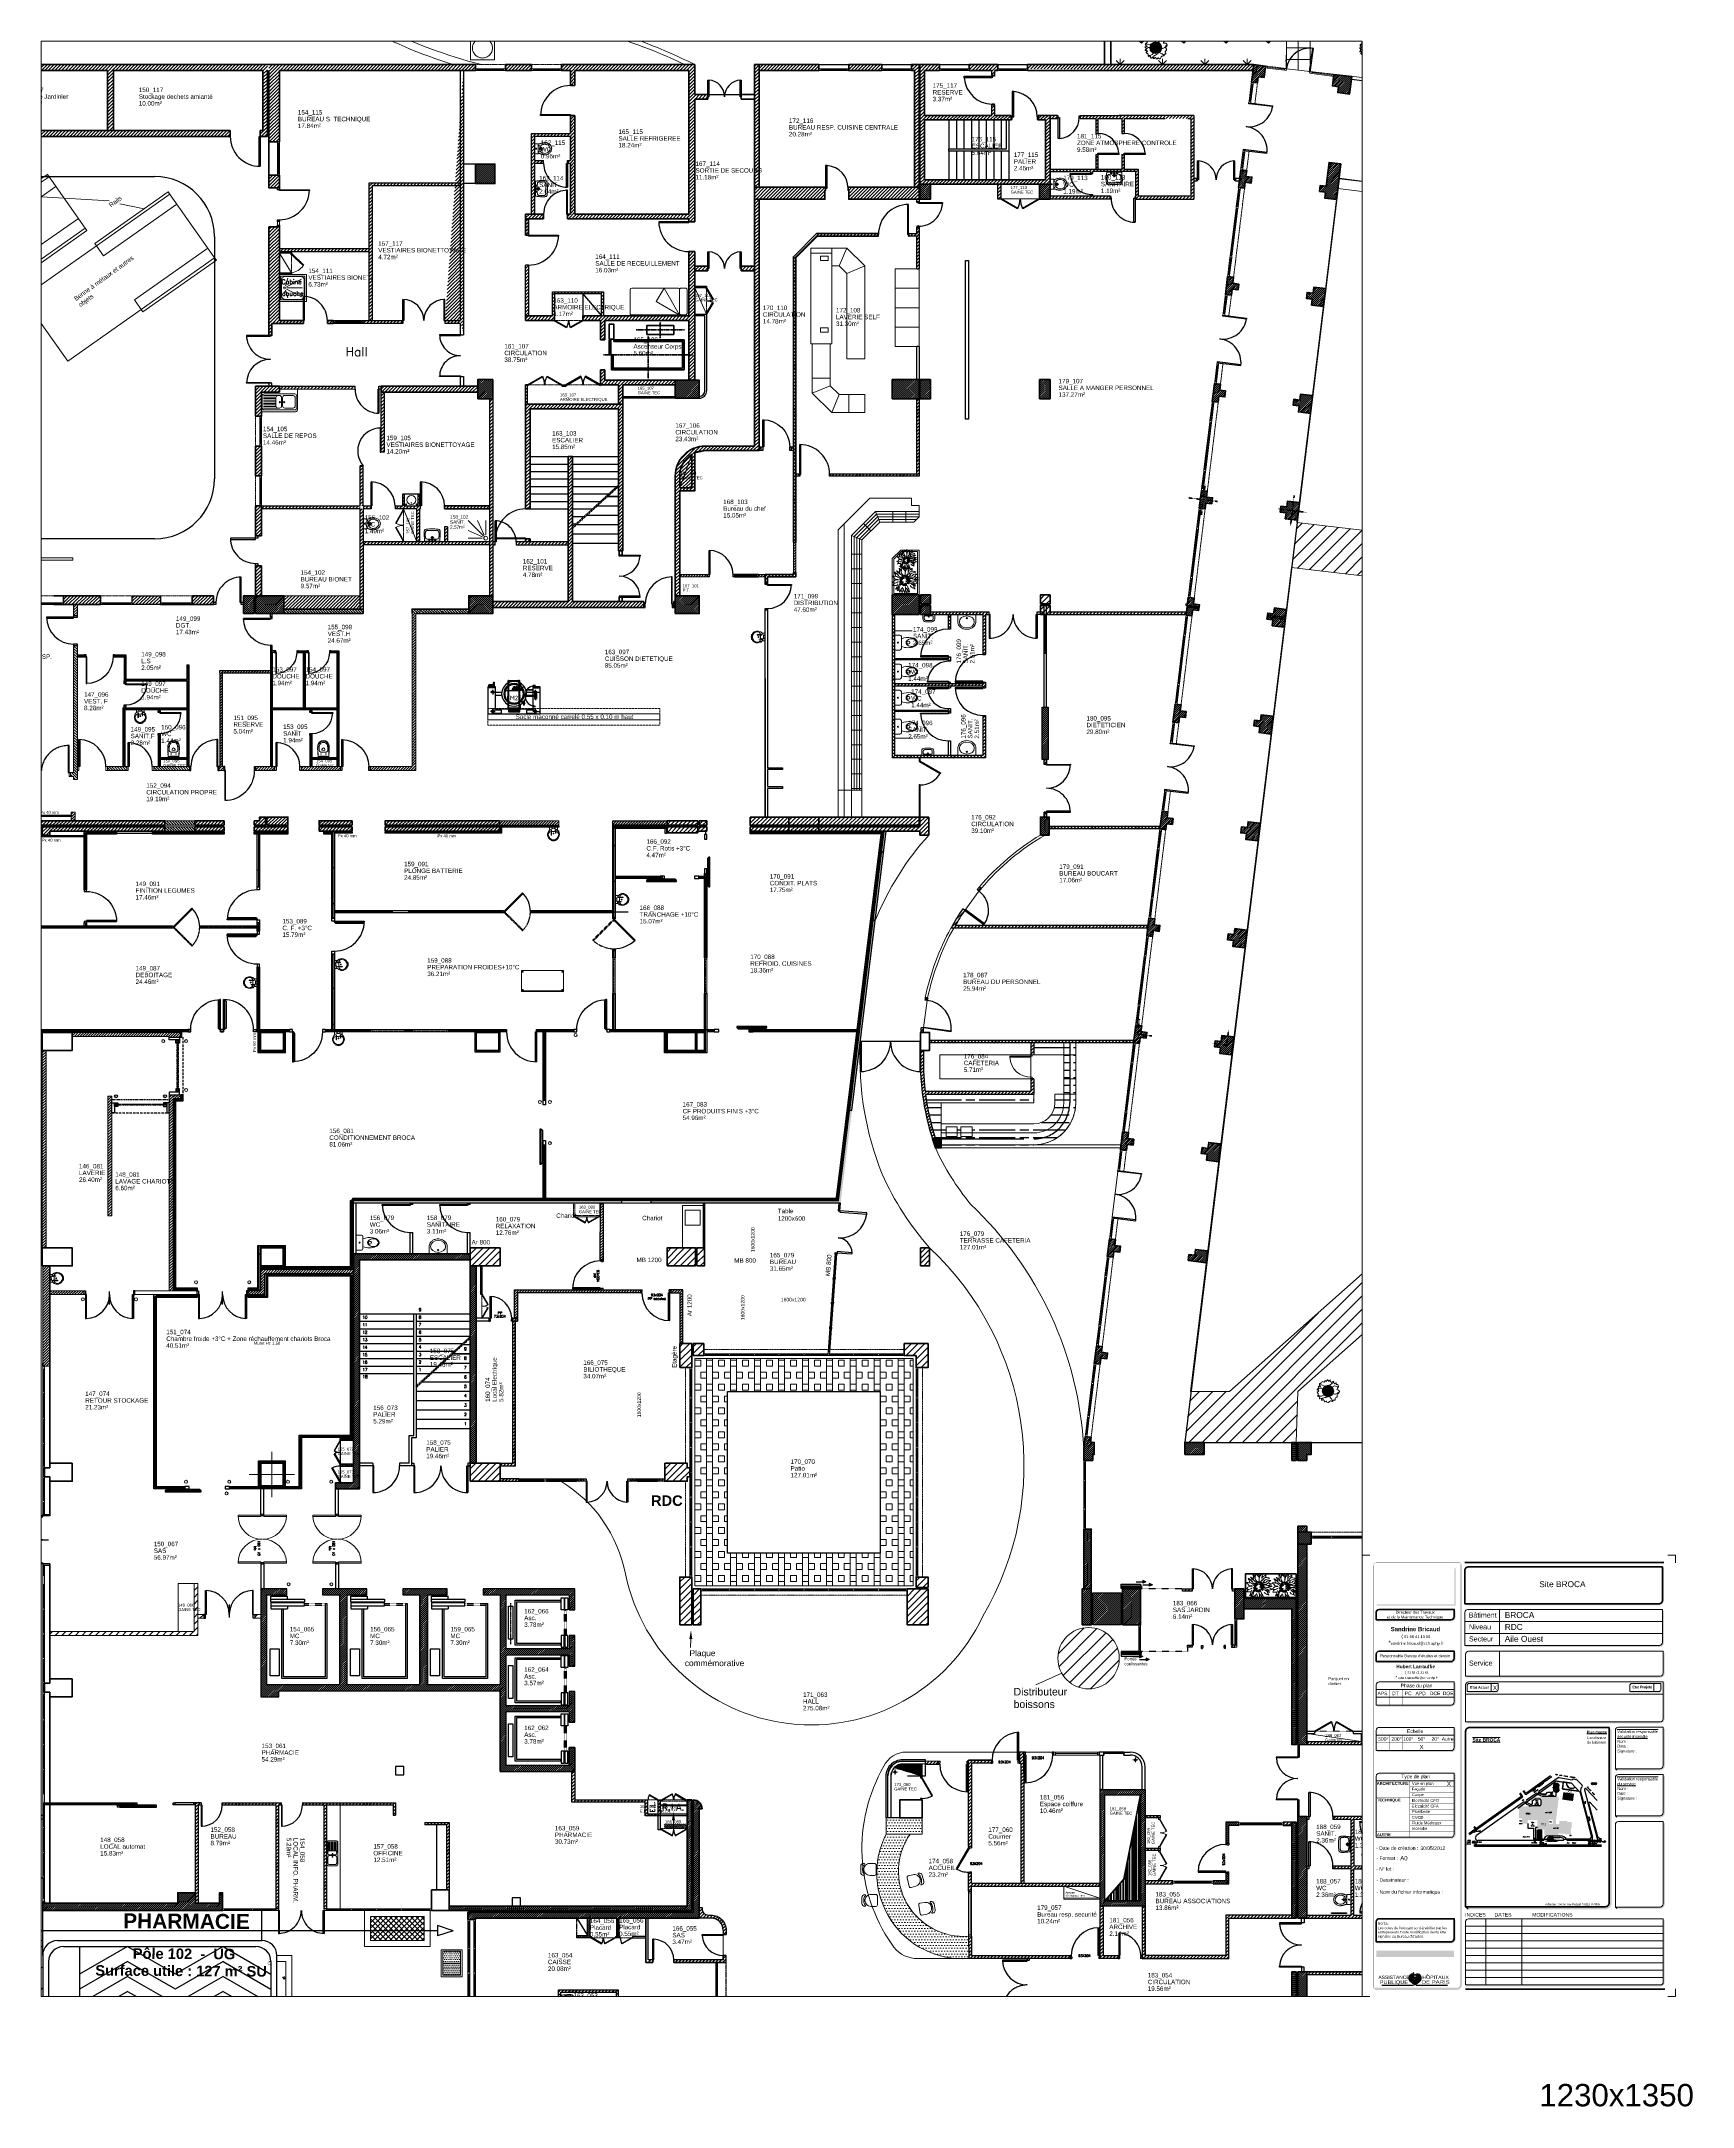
# Paper-space layout 'A0-50° aile Ouest' of a CAD drawing. Header units: metres. Extents: x 10 to 1117, y -65 to 1321.
# The model-space entities are those that its viewports show. They can reach past a viewport. Long polylines and large blocks are cut down to what shows.
import ezdxf
from ezdxf.enums import TextEntityAlignment as Align

# ---------------------------------------------------------------- set-up
doc = ezdxf.new("R2010")
doc.units = ezdxf.units.M
doc.header["$LTSCALE"] = 5
for name, pattern in [('AXE', [2, 1.25, -0.25, 0.25, -0.25]), ('AXES', [50.8, 31.75, -6.35, 6.35, -6.35]), ('AXES2', [1.125, 0.75, -0.125, 0.125, -0.125]), ('CACHE', [9.525, 6.35, -3.175]), ('CACHE2', [0.1875, 0.125, -0.0625]), ('CACHÉ', [0.25, 0.125, -0.125]), ('CONTINU', [0]), ('DISCONTINU', [0.75, 0.5, -0.25]), ('INTERROMPU', [0.75, 0.5, -0.25]), ('MIXTE', [1, 0.5, -0.25, 0, -0.25]), ('POINTILLÉS', [0.1, 0.05, -0.05]), ('POINTS', [0.25, 0, -0.25])]:
    doc.linetypes.add(name, pattern=pattern)
doc.layers.get('0').update_dxf_attribs({"lineweight": 0})
for name, color, linetype, lineweight in [('-REP-MATERIEL', 7, 'Continuous', 0), ('002 Poteaux', 7, 'Continuous', 18), ('004 cloisons', 7, 'Continuous', 5), ('006 porte à batteuse', 7, 'Continuous', 0), ('006 Portes', 7, 'Continuous', 0), ('007 Fenêtres', 4, 'Continuous', 0), ('007 porte à batteuse', 7, 'Continuous', 0), ('00_tx_rep_local', 7, 'Continuous', 5), ('400 Lits', 7, 'Continuous', 0), ('800 Espace-vert', 8, 'Continuous', 5), ('801 ABRES JARDINS', 8, 'Continuous', 0), ('900 equipement', 150, 'Continuous', 0), ('_AC2R-PRO-MACON', 7, 'Continuous', 5), ('_AC2R-PRO-MACONNERIE-130 mm', 7, 'Continuous', 18), ('_AC2R-PRO-PANNEAUX 110mm', 7, 'Continuous', 9), ('_AC2R-PRO-PANNEAUX 40mm', 7, 'Continuous', 5), ('A_chass', 4, 'Continuous', 20), ('A_EQPM', 142, 'CONTINU', 0), ('A_MURS_STRU', 7, 'Continuous', 35), ('A_SANI', 5, 'Continuous', 20), ('EQUIPEMENT', 7, 'Continuous', 0), ('MENUISERIE', 153, 'Continuous', 0), ('Mur porteur', 7, 'Continuous', 18), ('nouveaux ateliers', 150, 'Continuous', 0), ('Projet cours des convois', 7, 'Continuous', 0), ('RDC', 7, 'Continuous', 0), ('situation distributeur de boissons', 92, 'Continuous', 0)]:
    doc.layers.add(name, color=color, linetype=linetype, lineweight=lineweight)
for name, color, linetype in [('00 fmult', 7, 'Continuous'), ('001 tx _rep_local', 7, 'Continuous'), ('002 hachure', 7, 'Continuous'), ('_contour jardin', 3, 'Continuous'), ('A_ACCÈS', 7, 'CONTINU'), ('A_AGENC', 192, 'Continuous'), ('A_clois_hach', 7, 'Continuous'), ('A_Etiqu_Gaine', 7, 'Continuous'), ('A_Etiqu_Gaine_ancien', 7, 'Continuous'), ('A_Etiqu_Gaine_code', 7, 'Continuous'), ('A_Etiqu_Local', 7, 'Continuous'), ('A_HACH_CLOIS', 7, 'CONTINU'), ('A_HACH_STRUC', 7, 'Continuous'), ('A_MUR_CLOI', 7, 'Continuous'), ('A_MURS_CLOI', 7, 'Continuous'), ('A_PORT', 7, 'Continuous'), ('CADASTRE', 7, 'Continuous'), ('Circulation jardin', 31, 'Continuous'), ('comptoir cafete', 7, 'Continuous'), ('Digit_DESSIN', 8, 'CONTINU'), ('Digit_HACHURES', 8, 'Continuous'), ('Digit_parcvp_contour', 8, 'Continuous'), ('Digit_VOIRIE', 8, 'CONTINU'), ('limite de propriété', 7, 'Continuous'), ('niveau', 7, 'Continuous'), ('TEXTE', 8, 'CONTINU'), ('TITRE', 7, 'CONTINU'), ('Z_Zone_Service', 5, 'Continuous')]:
    doc.layers.add(name, color=color, linetype=linetype)
doc.styles.add('ARIAL', font='arial.ttf', dxfattribs={"height": 30})
doc.styles.add('Attribut', font='arial.ttf')
doc.styles.add('Comic', font='comic.ttf')
doc.styles.add('EUR_____', font='EUR_____.PFB', dxfattribs={"height": 1})
doc.styles.add('MATERIEL', font='isocp.shx', dxfattribs={"height": 15})
doc.styles.add('ROMAND', font='romand', dxfattribs={"oblique": 15, "height": 0.3})
doc.styles.add('ROMANS', font='ROMANS')
doc.styles.add('ROMANS8', font='romans8', dxfattribs={"height": 10})
doc.styles.add('SIMPLEX', font='SIMPLEX')
doc.styles.add('STYLE1', font='arial.ttf', dxfattribs={"height": 0.5})
doc.styles.add('TEXT_1', font='arial.ttf', dxfattribs={"height": 0.1})
doc.linetypes.add('ISOLATION', pattern='A,0.0001,-0.1,[134,ltypeshp.shx,S=0.1,R=0,X=-0.1,Y=0],-0.2,[134,ltypeshp.shx,S=0.1,R=180,X=0.1,Y=0],-0.1', length=0.4001)
pattern_1 = [(90, (109.5912, 38.09946), (-0.3535534, 0.3535534), [0.09375, -0.613357]), (45, (109.5912, 38.09946), (-0.3535534, 0.3535534), [0.09375, -0.40625]), (135, (109.5912, 38.09946), (-0.3535534, -0.3535534), [0.09375, -0.40625])]
pattern_2 = [(0, (109.77227, 38.099466), (0.03125, 0.0625), [0, -0.0625])]
pattern_3 = [(45, (106.24705, -69.066566), (-0.04490128, 0.04490128), [])]
pattern_4 = [(45, (109.59121, 38.09946), (-0.08838835, 0.08838835), [])]
pattern_5 = [(45, (-118.550106, -211.35183), (-0.044901281, 0.044901281), [])]
pattern_6 = [(44.411375, (0, -0.089996), (-0.044437629, 0.045360194), [])]
pattern_7 = [(45, (0, -0.200005), (-0.03367596, 0.03367596), [])]
pattern_8 = [(45, (0, -0.2), (-0.0561266, 0.0561266), [])]

# ---------------------------------------------------------------- blocks, each defined once
blk = doc.blocks.new('AP')
at = {"layer": 'TITRE', "color": 162}
for p, q in [((1.5, 0.2), (34.1, 0.2)), ((36.9, 0.2), (69, 0.2)), ((37.7, 2.1), (37.2, 1.8)), ((1.5, 0), (34.1, 0)), ((36.9, 0), (69, 0))]:
    blk.add_line(p, q, dxfattribs=at)
blk.add_lwpolyline([(35.4, 11.3, 0.040839), (35.1, 11.3, 0.069284), (34.8, 11.3, 0.032522), (34.3, 11, 0.065992), (34.1, 10.8, 0.015553), (33.9, 10.6, 0.018033), (33.8, 10.5, 0.008727), (33.9, 10.1, 0.014581), (34, 10, 0.001258), (34.1, 9.6, 0.003771), (34.2, 9.5, 0.017302), (34.2, 9.4, 0.0049), (34.4, 9, 0.061236), (34.8, 8.6, 0.255652), (34.9, 8.6, 0.081209), (35, 8.6, -0.047198), (35.2, 8.7, -0.012508), (35.5, 8.8, -0.019681), (35.7, 8.9, -0.09534), (35.9, 8.9, -0.077927), (36.2, 8.8, -0.052512), (36.4, 8.6, -0.041328), (36.7, 8.3, -0.023808), (36.9, 8.1, -0.018826), (37.1, 7.8, -0.055702), (37.3, 7.4, -0.438515), (37.2, 7.3, -0.097746), (37.1, 7.3, -0.026017), (36.7, 7.4, -0.003681), (36.4, 7.5, -0.017158), (36.3, 7.5, -0.019623), (36, 7.6, -0.022646), (35.8, 7.7, -0.006561), (35.8, 7.8, -0.001355), (35.4, 8, -0.028767), (35, 8.2, 0.069193), (34.9, 8.3, 0.931153), (34.8, 8.2, -0.282467), (34.9, 8, -0.038222), (34.9, 7.8, -0.050578), (34.9, 7.7, -0.027293), (34.8, 7.5, -0.04001), (34.7, 7.4, -0.018236), (34.6, 7.3, -0.007866), (34.5, 7.2, -0.035089), (34.3, 7, -0.202324), (34.2, 7, -0.326635), (34.2, 7, -0.07862), (34.2, 7.2, -0.005133), (34.2, 7.3, -0.007646), (34.2, 7.5, -0.004629), (34.3, 7.7, -0.012365), (34.3, 7.8, -0.032061), (34.3, 7.9, -0.01781), (34.4, 8.1, -0.01125), (34.5, 8.1, -0.003354), (34.5, 8.2, -0.192979), (34.7, 8.4, 0.534623), (34.7, 8.5, 0.01154), (34.7, 8.5, -0.004941), (34.5, 8.7, -0.000237), (34.3, 9, -0.001823), (34.3, 9, -0.027994), (34.2, 9.1, -0.017004), (34, 9.4, -0.008597), (34, 9.4, -0.001073), (33.9, 9.7, -0.016341), (33.8, 9.9, -0.010157), (33.7, 10.2), (32.9, 11, 1.170722), (32.4, 11.5), (32, 12.2, -0.04633), (32.9, 12.3, -0.044462), (33.3, 12.3, -0.024464), (33.3, 12.5, -0.043765), (33.4, 12.6, -0.004393), (33.4, 12.8, -0.01501), (33.4, 12.8, -0.015835), (33.5, 13, -0.003638), (33.7, 13.6, -0.012804), (33.8, 13.8, -0.029657), (33.9, 13.9, -0.397011), (34, 13.9, -0.370529), (34, 13.8, -0.035979), (34, 13.7, 0.025802), (33.9, 13.5, 0.002736), (33.7, 12.9, 0.013878), (33.6, 12.8, 0.010006), (33.6, 12.7, 0.002265), (33.6, 12.6, 0.033157), (33.5, 12.5, 0.020613), (33.5, 12.3), (33.9, 12.2, -0.033642), (34.2, 12.1, -0.02753), (34.5, 11.9, -0.018335), (35, 11.7, -0.111534), (35.3, 11.4, 0.212512), (35.4, 11.3)], format="xyb", dxfattribs=at)
for centre, radius, start, end in [((33.7, 8), 4.57, 171.7266, 177.7735), ((33.7, 8), 4.56, 177.7735, 186.7369), ((36.7, 7.5), 7.63, 167.0497, 171.7266), ((33.9, 8), 4.8, 186.7369, 195.4777), ((33.7, 8.2), 4.55, 158.0899, 167.0497), ((34.6, 8.2), 5.49, 195.4777, 202.2382), ((33.8, 8.2), 4.61, 149.1878, 158.0899), ((33.2, 7.6), 3.96, 202.2382, 210.2007), ((32, 9.2), 2.59, 135.5224, 149.1878), ((35.8, 9.1), 6.95, 210.2007, 216.2332), ((33.5, 7.7), 4.69, 125.3861, 135.5224), ((33.9, 7.7), 4.67, 216.2332, 223.5953), ((41.8, 15.2), 15.5, 223.5953, 226.7262), ((33.6, 7.6), 4.85, 114.6545, 125.3861), ((34.7, 7.7), 5.15, 226.7262, 232.1637), ((67.1, 49.4), 57.9, 232.1637, 233.0019), ((32.8, 9.4), 2.83, 106.1052, 114.6545), ((-13.9, -58.1), 76.6, 52.2729, 53.0019), ((7.1, -30.9), 42.3, 51.9803, 52.2729), ((-845.5, -1121.4), 1426.4, 51.9484, 51.9803), ((36.3, 8.7), 3.11, 165.3869, 175.8978), ((36.2, 8.7), 3.02, 175.8978, 184.3884), ((36.7, 8.7), 3.51, 184.3884, 192.2632), ((35.4, 8.9), 2.18, 143.7145, 165.3869), ((37.9, 9), 4.75, 192.2632, 199.1924), ((36.3, 8.4), 3.02, 199.1924, 207.8885), ((36.7, 8.6), 3.5, 207.8885, 214.1268), ((35.1, 7.6), 1.57, 214.1268, 223.4403), ((29.7, -4.5), 7.56, 54.0994, 57.6432), ((35.5, 7.9), 2.08, 223.4403, 231.4458), ((32.6, -0.5), 2.57, 47.6522, 54.0994), ((35.4, 7.9), 2, 231.4458, 239.6054), ((35.6, 8.1), 2.34, 239.6054, 245.6404), ((-16.8, -54.7), 76, 47.3526, 47.6522), ((36.3, 9.8), 4.12, 245.6404, 250.1869), ((45.5, 13), 16.1, 227.3526, 228.0044), ((39.7, 6.5), 7.35, 228.0044, 231.2535), ((35.5, 7.5), 1.67, 250.1869, 258.432), ((34.8, 0.4), 0.537, 37.3369, 51.2535), ((35.7, 8.4), 2.62, 258.432, 265.0151), ((-226.9, -201), 330.7, 37.5074, 37.5723), ((34.8, 0.4), 0.526, 37.5727, 39.2123), ((28.2, -5.2), 9.1, 36.2152, 37.5074), ((35.6, 6.8), 1.02, 265.0151, 286.4507), ((33.9, 1.4), 2.04, 324.3174, 328.1254), ((35.8, 0.4), 0.308, 216.2152, 223.2378), ((35.6, 0.2), 0.00378, 223.2378, 324.3174), ((35.6, 9.3), 2.09, 82.0993, 87.4556), ((35.6, 11.5), 0.183, 289.8729, 330.8832), ((33.2, 1.8), 2.85, 328.1254, 329.3268), ((38.3, -1.2), 3.03, 148.1617, 149.3268), ((36, 0.2), 0.348, 138.6166, 148.1617), ((36.4, 11.1), 0.71, 121.2745, 150.8832), ((37.4, -0.7), 2.03, 136.7652, 142.4539), ((36.5, -0.2), 0.983, 133.5114, 138.6166), ((35.8, 10.8), 0.552, 69.4768, 82.0993), ((34.9, 8.9), 3.25, 286.4507, 298.4074), ((33.5, 4.6), 7.12, 66.9968, 69.4768), ((84.9, -45.4), 67.2, 136.3837, 136.7652), ((39.4, 6.2), 6.43, 116.5805, 121.2745), ((35.5, 9.3), 2.06, 62.3847, 66.9968), ((41.3, -4.1), 7.13, 129.9565, 134.019), ((37.5, -0.2), 1.75, 134.019, 136.3837), ((38.2, 8.7), 3.68, 110.3759, 116.5805), ((35.2, 8.6), 2.8, 58.4314, 62.3847), ((35, 8.9), 3.18, 298.4074, 307.8333), ((34.4, 7.4), 4.21, 55.209, 58.4314), ((44.6, -8.1), 12.3, 126.8688, 129.9565), ((36, 9.7), 1.43, 44.1875, 55.209), ((38.2, 8.6), 3.74, 103.4598, 110.3759), ((35.7, 7.9), 1.93, 307.8333, 319.9328), ((34.7, 8.4), 3.29, 36.9186, 44.1875), ((35.4, 8.2), 2.37, 319.9328, 332.6559), ((38.2, 8.3), 4, 96.772, 103.4598), ((35.8, 9.2), 1.93, 25.7829, 36.9186), ((34.1, 8.5), 3.74, 17.7749, 25.7829), ((35, 8.4), 2.78, 332.6559, 344.3977), ((34.5, 8.6), 3.35, 8.9429, 17.7749), ((33.7, 8.7), 4.13, 344.3977, 351.6629), ((19.2, 27.3), 31.2, 306.2155, 307.034), ((38, 10), 2.34, 87.3378, 96.772), ((34.3, 8.5), 3.59, 0.4148, 8.9429), ((35, 8.5), 2.85, 351.6629, 0.4148), ((-37.9, 103), 126.1, 307.034, 307.2805), ((37.9, 7.2), 5.17, 80.9968, 87.3378), ((-123.3, 215.3), 267.1, 307.2805, 307.4499), ((38.2, 9.1), 3.23, 69.4836, 80.9968), ((29.1, 16.2), 16.4, 307.4499, 308.6588), ((-3.6, 57.1), 68.8, 308.6588, 309.2493), ((38.1, 8.7), 3.68, 58.697, 69.4836), ((36.7, 7.8), 5.13, 309.2493, 314.9926), ((38.1, 8.8), 3.57, 48.4182, 58.697), ((35.4, 9.1), 6.87, 314.9926, 319.9568), ((38.4, 9.1), 3.18, 37.5137, 48.4182), ((38.7, 6.3), 2.61, 319.9568, 327.8461), ((37.4, 8.3), 4.44, 30.0773, 37.5137), ((27.9, 13.1), 15.3, 327.8461, 331.1038), ((36.1, 7.5), 5.96, 23.664, 30.0773), ((35, 9.2), 7.18, 331.1038, 336.9231), ((36.5, 7.7), 5.48, 15.8627, 23.664), ((36.4, 8.6), 5.72, 336.9231, 343.4433), ((36, 7.6), 5.96, 8.3832, 15.8627), ((37.4, 7.8), 4.62, 357.661, 8.3832), ((39.4, 7.7), 2.63, 343.4433, 357.661)]:
    blk.add_arc(centre, radius, start, end, dxfattribs=at)
for points in [[(34, 6.4, 0.1), (29.2, 8.4, 0.1), (34.1, 6.4, 0.1), (29.1, 8.3, 0.1)], [(34.1, 6.4, 0.1), (29.1, 8.3, 0.1), (34.1, 6.4, 0.1), (29.1, 8.2, 0.1)], [(34.1, 6.4, 0.1), (29.1, 8.2, 0.1), (34.2, 6.3, 0.1), (29.1, 8.1, 0.1)], [(34.2, 6.3, 0.1), (29.1, 8.1, 0.1), (34.2, 6.3, 0.1), (29.1, 8, 0.1)], [(34.2, 6.3, 0.1), (29.1, 8, 0.1), (34.2, 6.3, 0.1), (29.1, 7.9, 0.1)], [(34.2, 6.3, 0.1), (29.1, 7.9, 0.1), (34.3, 6.2, 0.1), (29.1, 7.8, 0.1)], [(34.3, 6.2, 0.1), (29.1, 7.8, 0.1), (34.3, 6.2, 0.1), (29.1, 7.7, 0.1)], [(34.3, 6.2, 0.1), (29.1, 7.7, 0.1), (34.3, 6.2, 0.1), (29.2, 7.5, 0.1)], [(33.8, 6.6, 0.1), (29.3, 9, 0.1), (33.9, 6.6, 0.1), (29.2, 8.9, 0.1)], [(33.9, 6.6, 0.1), (29.2, 8.9, 0.1), (33.9, 6.6, 0.1), (29.2, 8.8, 0.1)], [(33.9, 6.6, 0.1), (29.2, 8.8, 0.1), (33.9, 6.5, 0.1), (29.2, 8.7, 0.1)], [(33.9, 6.5, 0.1), (29.2, 8.7, 0.1), (34, 6.5, 0.1), (29.2, 8.6, 0.1)], [(34, 6.5, 0.1), (29.2, 8.6, 0.1), (34, 6.5, 0.1), (29.2, 8.5, 0.1)], [(34, 6.5, 0.1), (29.2, 8.5, 0.1), (34, 6.5, 0.1), (29.2, 8.4, 0.1)], [(34, 6.5, 0.1), (29.2, 8.4, 0.1), (34, 6.4, 0.1), (29.2, 8.4, 0.1)], [(34.3, 6.2, 0.1), (29.2, 7.5, 0.1), (34.4, 6.2, 0.1), (29.2, 7.4, 0.1)], [(34.4, 6.2, 0.1), (29.2, 7.4, 0.1), (34.4, 6.1, 0.1), (29.2, 7.3, 0.1)], [(34.4, 6.1, 0.1), (29.2, 7.3, 0.1), (34.5, 6.1, 0.1), (29.2, 7.2, 0.1)], [(34.5, 6.1, 0.1), (29.2, 7.2, 0.1), (34.5, 6.1, 0.1), (29.2, 7.1, 0.1)], [(34.5, 6.1, 0.1), (29.2, 7.1, 0.1), (34.5, 6.1, 0.1), (29.2, 6.9, 0.1)], [(34.5, 6.1, 0.1), (29.2, 6.9, 0.1), (34.6, 6, 0.1), (29.3, 6.8, 0.1)], [(33.7, 6.8, 0.1), (29.4, 9.4, 0.1), (33.8, 6.8, 0.1), (29.3, 9.3, 0.1)], [(33.8, 6.8, 0.1), (29.3, 9.3, 0.1), (33.8, 6.7, 0.1), (29.3, 9.2, 0.1)], [(33.8, 6.7, 0.1), (29.3, 9.2, 0.1), (33.8, 6.7, 0.1), (29.3, 9.1, 0.1)], [(33.8, 6.7, 0.1), (29.3, 9.1, 0.1), (33.8, 6.6, 0.1), (29.3, 9, 0.1)], [(34.6, 6, 0.1), (29.3, 6.8, 0.1), (34.6, 6, 0.1), (29.3, 6.7, 0.1)], [(34.6, 6, 0.1), (29.3, 6.7, 0.1), (34.6, 6, 0.1), (29.3, 6.6, 0.1)], [(34.6, 6, 0.1), (29.3, 6.6, 0.1), (34.7, 6, 0.1), (29.4, 6.5, 0.1)], [(33.6, 7, 0.1), (29.5, 9.8, 0.1), (33.7, 7, 0.1), (29.4, 9.7, 0.1)], [(33.7, 7, 0.1), (29.4, 9.7, 0.1), (33.7, 6.9, 0.1), (29.4, 9.6, 0.1)], [(33.7, 6.9, 0.1), (29.4, 9.6, 0.1), (33.7, 6.8, 0.1), (29.4, 9.4, 0.1)], [(34.7, 6, 0.1), (29.4, 6.5, 0.1), (34.7, 6, 0.1), (29.4, 6.4, 0.1)], [(34.7, 6, 0.1), (29.4, 6.4, 0.1), (34.8, 5.9, 0.1), (29.4, 6.3, 0.1)], [(34.8, 5.9, 0.1), (29.4, 6.3, 0.1), (34.8, 5.9, 0.1), (29.5, 6.2, 0.1)], [(33.6, 7.1, 0.1), (29.6, 10, 0.1), (33.6, 7.1, 0.1), (29.5, 9.9, 0.1)], [(33.6, 7.1, 0.1), (29.5, 9.9, 0.1), (33.6, 7, 0.1), (29.5, 9.8, 0.1)], [(34.8, 5.9, 0.1), (29.5, 6.2, 0.1), (34.9, 5.9, 0.1), (29.5, 6.1, 0.1)], [(34.9, 5.9, 0.1), (29.5, 6.1, 0.1), (35, 5.9, 0.1), (29.5, 6, 0.1)], [(35, 5.9, 0.1), (29.5, 6, 0.1), (35, 5.9, 0.1), (29.6, 5.9, 0.1)], [(33.5, 7.3, 0.1), (29.7, 10.2, 0.1), (33.5, 7.2, 0.1), (29.6, 10.1, 0.1)], [(33.5, 7.2, 0.1), (29.6, 10.1, 0.1), (33.6, 7.1, 0.1), (29.6, 10, 0.1)], [(35, 5.9, 0.1), (29.6, 5.8, 0.1), (35.1, 5.9, 0.1), (29.7, 5.8, 0.1)], [(35, 5.9, 0.1), (29.6, 5.9, 0.1), (35, 5.9, 0.1), (29.6, 5.8, 0.1)], [(33.4, 7.4, 0.1), (29.8, 10.4, 0.1), (33.5, 7.4, 0.1), (29.7, 10.3, 0.1)], [(33.5, 7.4, 0.1), (29.7, 10.3, 0.1), (33.5, 7.3, 0.1), (29.7, 10.2, 0.1)], [(35.1, 5.9, 0.1), (29.7, 5.8, 0.1), (35.1, 5.8, 0.1), (29.7, 5.7, 0.1)], [(35.1, 5.8, 0.1), (29.7, 5.7, 0.1), (35.1, 5.8, 0.1), (29.8, 5.6, 0.1)], [(33.4, 7.6, 0.1), (29.9, 10.6, 0.1), (33.4, 7.5, 0.1), (29.8, 10.5, 0.1)], [(33.4, 7.5, 0.1), (29.8, 10.5, 0.1), (33.4, 7.4, 0.1), (29.8, 10.4, 0.1)], [(35.2, 5.8, 0.1), (29.8, 5.5, 0.1), (35.2, 5.8, 0.1), (29.9, 5.4, 0.1)], [(35.1, 5.8, 0.1), (29.8, 5.6, 0.1), (35.2, 5.8, 0.1), (29.8, 5.5, 0.1)], [(33.3, 7.8, 0.1), (30, 10.8, 0.1), (33.4, 7.7, 0.1), (29.9, 10.7, 0.1)], [(33.4, 7.7, 0.1), (29.9, 10.7, 0.1), (33.4, 7.6, 0.1), (29.9, 10.6, 0.1)], [(35.3, 5.8, 0.1), (29.9, 5.3, 0.1), (35.3, 5.8, 0.1), (30, 5.2, 0.1)], [(35.2, 5.8, 0.1), (29.9, 5.4, 0.1), (35.3, 5.8, 0.1), (29.9, 5.3, 0.1)], [(33.3, 7.9, 0.1), (30.1, 10.9, 0.1), (33.3, 7.8, 0.1), (30, 10.8, 0.1)], [(35.3, 5.8, 0.1), (30, 5.2, 0.1), (35.4, 5.8, 0.1), (30.1, 5.1, 0.1)], [(33.3, 8, 0.1), (30.1, 11, 0.1), (33.3, 7.9, 0.1), (30.1, 10.9, 0.1)], [(33.3, 8.1, 0.1), (30.2, 11, 0.1), (33.3, 8, 0.1), (30.1, 11, 0.1)], [(35.4, 5.8, 0.1), (30.1, 5.1, 0.1), (35.4, 5.8, 0.1), (30.2, 5, 0.1)], [(33.3, 8.1, 0.1), (30.3, 11.1, 0.1), (33.3, 8.1, 0.1), (30.2, 11, 0.1)], [(35.5, 5.8, 0.1), (30.2, 4.9, 0.1), (35.5, 5.8, 0.1), (30.3, 4.8, 0.1)], [(35.4, 5.8, 0.1), (30.2, 5, 0.1), (35.5, 5.8, 0.1), (30.2, 4.9, 0.1)], [(33.2, 8.2, 0.1), (30.4, 11.2, 0.1), (33.3, 8.1, 0.1), (30.3, 11.1, 0.1)], [(41.4, 5.8, 0.1), (30.3, 4.7, 0.1), (41.3, 5.7, 0.1), (30.4, 4.7, 0.1)], [(35.5, 5.8, 0.1), (30.3, 4.8, 0.1), (41.4, 5.8, 0.1), (30.3, 4.7, 0.1)], [(33.2, 8.3, 0.1), (30.5, 11.3, 0.1), (33.2, 8.2, 0.1), (30.4, 11.2, 0.1)], [(41.3, 5.7, 0.1), (30.4, 4.7, 0.1), (41.3, 5.6, 0.1), (30.5, 4.6, 0.1)], [(33.2, 8.4, 0.1), (30.6, 11.4, 0.1), (33.2, 8.3, 0.1), (30.5, 11.3, 0.1)], [(41.3, 5.6, 0.1), (30.5, 4.6, 0.1), (41.2, 5.4, 0.1), (30.5, 4.5, 0.1)], [(41.2, 5.4, 0.1), (30.5, 4.5, 0.1), (41.1, 5.3, 0.1), (30.6, 4.4, 0.1)], [(33.2, 8.5, 0.1), (30.7, 11.5, 0.1), (33.2, 8.4, 0.1), (30.6, 11.4, 0.1)], [(41.1, 5.3, 0.1), (30.6, 4.4, 0.1), (41, 5.2, 0.1), (30.7, 4.3, 0.1)], [(33.2, 8.5, 0.1), (30.8, 11.6, 0.1), (33.2, 8.5, 0.1), (30.7, 11.5, 0.1)], [(41, 5.2, 0.1), (30.7, 4.3, 0.1), (41, 5.1, 0.1), (30.8, 4.2, 0.1)], [(33.2, 8.6, 0.1), (31, 11.7, 0.1), (33.2, 8.5, 0.1), (30.8, 11.6, 0.1)], [(41, 5.1, 0.1), (30.8, 4.2, 0.1), (40.9, 4.9, 0.1), (30.9, 4.1, 0.1)], [(40.9, 4.9, 0.1), (30.9, 4.1, 0.1), (40.9, 4.9, 0.1), (31, 4, 0.1)], [(33.2, 8.7, 0.1), (31.1, 11.7, 0.1), (33.2, 8.6, 0.1), (31, 11.7, 0.1)], [(40.9, 4.9, 0.1), (31, 4, 0.1), (40.8, 4.8, 0.1), (31.1, 3.9, 0.1)], [(33.2, 8.8, 0.1), (31.2, 11.8, 0.1), (33.2, 8.7, 0.1), (31.1, 11.7, 0.1)], [(40.8, 4.8, 0.1), (31.1, 3.9, 0.1), (40.8, 4.8, 0.1), (31.2, 3.9, 0.1)], [(33.2, 8.8, 0.1), (31.3, 11.9, 0.1), (33.2, 8.8, 0.1), (31.2, 11.8, 0.1)], [(40.8, 4.8, 0.1), (31.2, 3.9, 0.1), (40.8, 4.7, 0.1), (31.3, 3.8, 0.1)], [(33.2, 8.9, 0.1), (31.5, 12, 0.1), (33.2, 8.8, 0.1), (31.3, 11.9, 0.1)], [(40.7, 4.7, 0.1), (31.3, 3.8, 0.1), (40.7, 4.6, 0.1), (31.4, 3.7, 0.1)], [(40.8, 4.7, 0.1), (31.3, 3.8, 0.1), (40.7, 4.7, 0.1), (31.3, 3.8, 0.1)], [(40.7, 4.6, 0.1), (31.4, 3.7, 0.1), (40.6, 4.6, 0.1), (31.5, 3.7, 0.1)], [(33.2, 9, 0.1), (31.6, 12, 0.1), (33.2, 8.9, 0.1), (31.5, 12, 0.1)], [(40.6, 4.6, 0.1), (31.5, 3.7, 0.1), (40.6, 4.5, 0.1), (31.5, 3.6, 0.1)], [(40.6, 4.5, 0.1), (31.5, 3.6, 0.1), (40.5, 4.4, 0.1), (31.6, 3.5, 0.1)], [(33.2, 9.1, 0.1), (31.7, 12, 0.1), (33.2, 9, 0.1), (31.6, 12, 0.1)], [(40.5, 4.4, 0.1), (31.6, 3.5, 0.1), (40.4, 4.3, 0.1), (31.7, 3.4, 0.1)], [(33.2, 9.2, 0.1), (31.7, 12.1, 0.1), (33.2, 9.1, 0.1), (31.7, 12, 0.1)], [(33.3, 9.3, 0.1), (31.8, 12.1, 0.1), (33.2, 9.2, 0.1), (31.7, 12.1, 0.1)], [(40.4, 4.3, 0.1), (31.7, 3.4, 0.1), (40.4, 4.3, 0.1), (31.9, 3.3, 0.1)], [(33.3, 9.4, 0.1), (31.9, 12.1, 0.1), (33.3, 9.3, 0.1), (31.8, 12.1, 0.1)], [(32.4, 11.2, 0.1), (32, 12.2, 0.1), (32.4, 11.1, 0.1), (31.9, 12.1, 0.1)], [(32.4, 11.1, 0.1), (31.9, 12.1, 0.1), (33.3, 9.4, 0.1), (31.9, 12.1, 0.1)], [(40.4, 4.3, 0.1), (31.9, 3.3, 0.1), (40.3, 4.2, 0.1), (32, 3.3, 0.1)], [(32, 12.2, 0.1), (32.4, 11.5, 0.1), (32.5, 12.3, 0.1), (32.5, 11.6, 0.1)], [(32.3, 12.2, 0.1), (32.2, 12.2, 0.1), (32.5, 12.3, 0.1), (32, 12.2, 0.1)], [(32.4, 11.4, 0.1), (32.4, 11.5, 0.1), (32.4, 11.2, 0.1), (32, 12.2, 0.1)], [(40.3, 4.2, 0.1), (32, 3.3, 0.1), (40.2, 4.1, 0.1), (32.1, 3.2, 0.1)], [(40.2, 4.1, 0.1), (32.1, 3.2, 0.1), (40.2, 4.1, 0.1), (32.2, 3.1, 0.1)], [(40.2, 4.1, 0.1), (32.2, 3.1, 0.1), (40.1, 4, 0.1), (32.3, 3, 0.1)], [(40.1, 4, 0.1), (32.3, 3, 0.1), (40, 4, 0.1), (32.4, 2.9, 0.1)], [(33.3, 9.5, 0.1), (32.5, 11, 0.1), (33.3, 9.4, 0.1), (32.4, 11.1, 0.1)], [(40, 4, 0.1), (32.4, 2.9, 0.1), (40, 3.9, 0.1), (32.6, 2.8, 0.1)], [(32.5, 12.3, 0.1), (33, 11.4, 0.1), (33.9, 10.1, 0.1), (33.1, 11.3, 0.1)], [(32.8, 11.6, 0.1), (32.9, 11.5, 0.1), (32.5, 12.3, 0.1), (33, 11.4, 0.1)], [(32.5, 11.6, 0.1), (32.7, 11.6, 0.1), (32.5, 12.3, 0.1), (32.8, 11.6, 0.1)], [(33.9, 10.2, 0.1), (32.6, 12.3, 0.1), (33.9, 10.1, 0.1), (32.5, 12.3, 0.1)], [(33.3, 9.6, 0.1), (32.6, 10.9, 0.1), (33.3, 9.5, 0.1), (32.5, 11, 0.1)], [(33.9, 10.2, 0.1), (32.8, 12.3, 0.1), (33.9, 10.2, 0.1), (32.6, 12.3, 0.1)], [(33.4, 9.7, 0.1), (32.7, 10.9, 0.1), (33.3, 9.6, 0.1), (32.6, 10.9, 0.1)], [(40, 3.9, 0.1), (32.6, 2.8, 0.1), (39.9, 3.9, 0.1), (32.7, 2.7, 0.1)], [(33.4, 9.9, 0.1), (32.8, 10.9, 0.1), (33.4, 9.7, 0.1), (32.7, 10.9, 0.1)], [(39.9, 3.9, 0.1), (32.7, 2.7, 0.1), (39.8, 3.8, 0.1), (32.8, 2.6, 0.1)], [(33.9, 10.3, 0.1), (32.9, 12.3, 0.1), (33.9, 10.2, 0.1), (32.8, 12.3, 0.1)], [(33.5, 10, 0.1), (32.9, 11, 0.1), (33.4, 9.9, 0.1), (32.8, 10.9, 0.1)], [(39.8, 3.8, 0.1), (32.8, 2.6, 0.1), (39.7, 3.7, 0.1), (33, 2.5, 0.1)], [(33.8, 10.3, 0.1), (33, 12.3, 0.1), (33.9, 10.3, 0.1), (32.9, 12.3, 0.1)], [(33.9, 10.1, 0.1), (33, 11.1, 0.1), (34, 10, 0.1), (32.9, 11, 0.1)], [(34, 10, 0.1), (32.9, 11, 0.1), (34, 10, 0.1), (33.7, 10.2, 0.1)], [(33.6, 10.1, 0.1), (33.7, 10.2, 0.1), (33.5, 10, 0.1), (32.9, 11, 0.1)], [(33.8, 10.4, 0.1), (33.1, 12.3, 0.1), (33.8, 10.3, 0.1), (33, 12.3, 0.1)], [(33.9, 10.1, 0.1), (33.1, 11.2, 0.1), (33.9, 10.1, 0.1), (33, 11.1, 0.1)], [(39.7, 3.7, 0.1), (33, 2.5, 0.1), (39.6, 3.6, 0.1), (33, 2.5, 0.1)], [(39.5, 3.6, 0.1), (33, 2.5, 0.1), (39.4, 3.5, 0.1), (33, 2.4, 0.1)], [(39.6, 3.6, 0.1), (33, 2.5, 0.1), (39.5, 3.6, 0.1), (33, 2.5, 0.1)], [(39.4, 3.5, 0.1), (33, 2.4, 0.1), (39.3, 3.4, 0.1), (33.1, 2.4, 0.1)], [(33.8, 10.5, 0.1), (33.1, 12.3, 0.1), (33.8, 10.4, 0.1), (33.1, 12.3, 0.1)], [(33.3, 12.3, 0.1), (33.2, 12.3, 0.1), (33.8, 10.5, 0.1), (33.1, 12.3, 0.1)], [(33.9, 10.1, 0.1), (33.1, 11.3, 0.1), (33.9, 10.1, 0.1), (33.1, 11.2, 0.1)], [(39.3, 3.4, 0.1), (33.1, 2.4, 0.1), (39.3, 3.3, 0.1), (33.1, 2.4, 0.1)], [(39.3, 3.4, 0.1), (33.1, 2.4, 0.1), (39.3, 3.4, 0.1), (33.1, 2.4, 0.1)], [(39.3, 3.3, 0.1), (33.1, 2.4, 0.1), (39.2, 3.3, 0.1), (33.2, 2.3, 0.1)], [(39.2, 3.3, 0.1), (33.2, 2.3, 0.1), (39.2, 3.3, 0.1), (33.3, 2.2, 0.1)], [(33.3, 12.5, 0.1), (33.3, 12.5, 0.1), (33.8, 10.5, 0.1), (33.3, 12.4, 0.1)], [(33.4, 12.5, 0.1), (33.3, 12.5, 0.1), (33.8, 10.5, 0.1), (33.3, 12.5, 0.1)], [(33.3, 12.4, 0.1), (33.3, 12.4, 0.1), (33.8, 10.5, 0.1), (33.3, 12.3, 0.1)], [(33.3, 12.4, 0.1), (33.3, 12.4, 0.1), (33.8, 10.5, 0.1), (33.3, 12.4, 0.1)], [(33.3, 12.3, 0.1), (33.3, 12.3, 0.1), (33.8, 10.5, 0.1), (33.3, 12.3, 0.1)], [(39.2, 3.3, 0.1), (33.3, 2.2, 0.1), (39.1, 3.2, 0.1), (33.4, 2.1, 0.1)], [(33.5, 12.5, 0.1), (33.4, 12.9, 0.1), (33.5, 12.4, 0.1), (33.4, 12.9, 0.1)], [(33.5, 12.5, 0.1), (33.5, 12.9, 0.1), (33.5, 12.5, 0.1), (33.4, 12.9, 0.1)], [(33.5, 12.4, 0.1), (33.4, 12.9, 0.1), (33.5, 12.4, 0.1), (33.4, 12.8, 0.1)], [(33.5, 12.4, 0.1), (33.4, 12.9, 0.1), (33.5, 12.4, 0.1), (33.4, 12.9, 0.1)], [(33.5, 12.3, 0.1), (33.4, 12.7, 0.1), (33.9, 10.6, 0.1), (33.4, 12.7, 0.1)], [(33.4, 12.8, 0.1), (33.4, 12.8, 0.1), (33.5, 12.3, 0.1), (33.4, 12.7, 0.1)], [(33.4, 12.8, 0.1), (33.4, 12.8, 0.1), (33.5, 12.3, 0.1), (33.4, 12.8, 0.1)], [(33.5, 12.3, 0.1), (33.4, 12.8, 0.1), (33.5, 12.3, 0.1), (33.4, 12.8, 0.1)], [(33.5, 12.3, 0.1), (33.4, 12.8, 0.1), (33.5, 12.3, 0.1), (33.4, 12.8, 0.1)], [(33.5, 12.4, 0.1), (33.4, 12.8, 0.1), (33.5, 12.3, 0.1), (33.4, 12.8, 0.1)], [(33.9, 10.5, 0.1), (33.4, 12.7, 0.1), (33.8, 10.5, 0.1), (33.4, 12.6, 0.1)], [(33.9, 10.6, 0.1), (33.4, 12.7, 0.1), (33.9, 10.5, 0.1), (33.4, 12.7, 0.1)], [(33.9, 10.6, 0.1), (33.4, 12.7, 0.1), (33.9, 10.6, 0.1), (33.4, 12.7, 0.1)], [(33.4, 12.6, 0.1), (33.4, 12.6, 0.1), (33.8, 10.5, 0.1), (33.4, 12.5, 0.1)], [(33.8, 10.5, 0.1), (33.4, 12.6, 0.1), (33.8, 10.5, 0.1), (33.4, 12.6, 0.1)], [(33.8, 10.5, 0.1), (33.4, 12.6, 0.1), (33.8, 10.5, 0.1), (33.4, 12.6, 0.1)], [(39.1, 3.2, 0.1), (33.4, 2.1, 0.1), (39.1, 3.2, 0.1), (33.6, 2, 0.1)], [(33.6, 12.6, 0.1), (33.6, 13.3, 0.1), (33.5, 12.6, 0.1), (33.6, 13.2, 0.1)], [(33.5, 12.6, 0.1), (33.6, 13.2, 0.1), (33.5, 12.5, 0.1), (33.5, 13.1, 0.1)], [(33.5, 12.5, 0.1), (33.5, 13.1, 0.1), (33.5, 12.5, 0.1), (33.5, 13, 0.1)], [(33.5, 12.5, 0.1), (33.5, 13, 0.1), (33.5, 12.5, 0.1), (33.5, 12.9, 0.1)], [(33.5, 12.5, 0.1), (33.5, 13, 0.1), (33.5, 12.5, 0.1), (33.5, 13, 0.1)], [(33.9, 10.6, 0.1), (33.9, 12.2, 0.1), (33.9, 10.6, 0.1), (33.5, 12.3, 0.1)], [(33.6, 12.8, 0.1), (33.8, 13.9, 0.1), (33.6, 12.8, 0.1), (33.8, 13.8, 0.1)], [(33.6, 12.8, 0.1), (33.8, 13.9, 0.1), (33.6, 12.8, 0.1), (33.8, 13.9, 0.1)], [(33.6, 12.8, 0.1), (33.9, 13.9, 0.1), (33.6, 12.8, 0.1), (33.8, 13.9, 0.1)], [(33.6, 12.9, 0.1), (33.9, 13.9, 0.1), (33.6, 12.8, 0.1), (33.9, 13.9, 0.1)], [(33.6, 12.9, 0.1), (33.9, 13.9, 0.1), (33.6, 12.9, 0.1), (33.9, 13.9, 0.1)], [(33.7, 12.9, 0.1), (33.9, 13.9, 0.1), (33.6, 12.9, 0.1), (33.9, 13.9, 0.1)], [(33.6, 12.8, 0.1), (33.8, 13.8, 0.1), (33.6, 12.8, 0.1), (33.8, 13.7, 0.1)], [(33.6, 12.8, 0.1), (33.8, 13.8, 0.1), (33.6, 12.8, 0.1), (33.8, 13.8, 0.1)], [(33.6, 12.8, 0.1), (33.8, 13.8, 0.1), (33.6, 12.8, 0.1), (33.8, 13.8, 0.1)], [(33.6, 12.8, 0.1), (33.8, 13.8, 0.1), (33.6, 12.8, 0.1), (33.8, 13.8, 0.1)], [(33.6, 12.8, 0.1), (33.8, 13.8, 0.1), (33.6, 12.8, 0.1), (33.8, 13.8, 0.1)], [(33.6, 12.7, 0.1), (33.8, 13.7, 0.1), (33.6, 12.7, 0.1), (33.7, 13.6, 0.1)], [(33.6, 12.8, 0.1), (33.8, 13.7, 0.1), (33.6, 12.7, 0.1), (33.8, 13.7, 0.1)], [(33.6, 12.7, 0.1), (33.7, 13.6, 0.1), (33.6, 12.6, 0.1), (33.7, 13.5, 0.1)], [(33.6, 12.7, 0.1), (33.7, 13.6, 0.1), (33.6, 12.7, 0.1), (33.7, 13.6, 0.1)], [(33.6, 12.7, 0.1), (33.7, 13.6, 0.1), (33.6, 12.7, 0.1), (33.7, 13.6, 0.1)], [(33.6, 12.6, 0.1), (33.7, 13.5, 0.1), (33.6, 12.6, 0.1), (33.6, 13.4, 0.1)], [(33.6, 12.6, 0.1), (33.6, 13.4, 0.1), (33.6, 12.6, 0.1), (33.6, 13.3, 0.1)], [(39.1, 3.2, 0.1), (33.6, 2, 0.1), (39, 3.1, 0.1), (33.7, 2, 0.1)], [(33.7, 13, 0.1), (33.9, 13.9, 0.1), (33.7, 12.9, 0.1), (33.9, 13.9, 0.1)], [(33.7, 13.1, 0.1), (33.9, 13.9, 0.1), (33.7, 13, 0.1), (33.9, 13.9, 0.1)], [(33.8, 13.2, 0.1), (34, 13.9, 0.1), (33.7, 13.1, 0.1), (33.9, 13.9, 0.1)], [(34, 10, 0.1), (33.7, 10.2, 0.1), (34, 10, 0.1), (33.7, 10.1, 0.1)], [(34, 10, 0.1), (33.7, 10.2, 0.1), (34, 10, 0.1), (33.7, 10.2, 0.1)], [(34, 9.9, 0.1), (33.7, 10.1, 0.1), (34, 9.9, 0.1), (33.7, 10, 0.1)], [(34, 10, 0.1), (33.7, 10.1, 0.1), (34, 9.9, 0.1), (33.7, 10.1, 0.1)], [(34, 9.9, 0.1), (33.7, 10, 0.1), (34.1, 9.8, 0.1), (33.8, 10, 0.1)], [(39, 3.1, 0.1), (33.7, 2, 0.1), (38.9, 3, 0.1), (33.8, 1.9, 0.1)], [(33.8, 13.3, 0.1), (34, 13.9, 0.1), (33.8, 13.2, 0.1), (34, 13.9, 0.1)], [(33.9, 13.4, 0.1), (34, 13.9, 0.1), (33.8, 13.3, 0.1), (34, 13.9, 0.1)], [(34.1, 9.8, 0.1), (33.8, 10, 0.1), (34.1, 9.7, 0.1), (33.8, 9.9, 0.1)], [(34.1, 9.7, 0.1), (33.8, 9.9, 0.1), (34.1, 9.6, 0.1), (33.8, 9.8, 0.1)], [(34.1, 9.7, 0.1), (33.8, 9.9, 0.1), (34.1, 9.7, 0.1), (33.8, 9.9, 0.1)], [(34.2, 9.6, 0.1), (33.8, 9.8, 0.1), (34.2, 9.6, 0.1), (33.9, 9.7, 0.1)], [(34.1, 9.6, 0.1), (33.8, 9.8, 0.1), (34.2, 9.6, 0.1), (33.8, 9.8, 0.1)], [(34.1, 9.6, 0.1), (33.8, 9.8, 0.1), (34.1, 9.6, 0.1), (33.8, 9.8, 0.1)], [(38.8, 3, 0.1), (33.8, 1.8, 0.1), (38.7, 2.9, 0.1), (33.9, 1.8, 0.1)], [(38.9, 3, 0.1), (33.8, 1.9, 0.1), (38.8, 3, 0.1), (33.8, 1.8, 0.1)], [(33.9, 13.5, 0.1), (34, 13.9, 0.1), (33.9, 13.4, 0.1), (34, 13.9, 0.1)], [(33.9, 13.6, 0.1), (34, 13.8, 0.1), (33.9, 13.5, 0.1), (34, 13.9, 0.1)], [(33.9, 13.6, 0.1), (34, 13.8, 0.1), (33.9, 13.6, 0.1), (34, 13.8, 0.1)], [(33.9, 13.6, 0.1), (34, 13.8, 0.1), (33.9, 13.6, 0.1), (34, 13.8, 0.1)], [(33.9, 13.6, 0.1), (34, 13.8, 0.1), (33.9, 13.6, 0.1), (34, 13.8, 0.1)], [(34, 13.7, 0.1), (34, 13.8, 0.1), (33.9, 13.6, 0.1), (34, 13.8, 0.1)], [(34, 13.7, 0.1), (34, 13.7, 0.1), (33.9, 13.6, 0.1), (34, 13.7, 0.1)], [(34, 10.7, 0.1), (33.9, 12.2, 0.1), (33.9, 10.6, 0.1), (33.9, 12.2, 0.1)], [(34, 10.7, 0.1), (34, 12.2, 0.1), (34, 10.7, 0.1), (33.9, 12.2, 0.1)], [(34.2, 9.6, 0.1), (33.9, 9.7, 0.1), (34.2, 9.5, 0.1), (33.9, 9.6, 0.1)], [(34.2, 9.6, 0.1), (33.9, 9.7, 0.1), (34.2, 9.6, 0.1), (33.9, 9.7, 0.1)], [(34.2, 9.5, 0.1), (33.9, 9.6, 0.1), (34.2, 9.5, 0.1), (34, 9.5, 0.1)], [(34.2, 9.5, 0.1), (33.9, 9.6, 0.1), (34.2, 9.5, 0.1), (33.9, 9.6, 0.1)], [(34.2, 9.5, 0.1), (33.9, 9.6, 0.1), (34.2, 9.5, 0.1), (33.9, 9.6, 0.1)], [(38.7, 2.9, 0.1), (33.9, 1.8, 0.1), (38.6, 2.8, 0.1), (34, 1.7, 0.1)], [(34, 10.7, 0.1), (34, 12.2, 0.1), (34, 10.7, 0.1), (34, 12.2, 0.1)], [(34.1, 10.8, 0.1), (34.1, 12.1, 0.1), (34, 10.7, 0.1), (34, 12.2, 0.1)], [(34.2, 9.5, 0.1), (34, 9.5, 0.1), (34.2, 9.4, 0.1), (34, 9.4, 0.1)], [(34.2, 9.5, 0.1), (34, 9.5, 0.1), (34.2, 9.5, 0.1), (34, 9.5, 0.1)], [(34.4, 9.2, 0.1), (34, 9.4, 0.1), (34.4, 9.1, 0.1), (34.1, 9.3, 0.1)], [(34.3, 9.2, 0.1), (34, 9.4, 0.1), (34.4, 9.2, 0.1), (34, 9.4, 0.1)], [(34.3, 9.3, 0.1), (34, 9.4, 0.1), (34.3, 9.2, 0.1), (34, 9.4, 0.1)], [(34.3, 9.3, 0.1), (34, 9.4, 0.1), (34.3, 9.3, 0.1), (34, 9.4, 0.1)], [(34.2, 9.4, 0.1), (34, 9.4, 0.1), (34.3, 9.3, 0.1), (34, 9.4, 0.1)], [(34.2, 9.4, 0.1), (34, 9.4, 0.1), (34.2, 9.4, 0.1), (34, 9.4, 0.1)], [(34.2, 9.4, 0.1), (34, 9.4, 0.1), (34.2, 9.4, 0.1), (34, 9.4, 0.1)], [(38.6, 2.8, 0.1), (34, 1.7, 0.1), (38.4, 2.7, 0.1), (34, 1.7, 0.1)], [(38.4, 2.7, 0.1), (34, 1.7, 0.1), (38.4, 2.7, 0.1), (34.1, 1.7, 0.1)], [(34.1, 10.8, 0.1), (34.1, 12.1, 0.1), (34.1, 10.8, 0.1), (34.1, 12.1, 0.1)], [(34.1, 10.8, 0.1), (34.2, 12.1, 0.1), (34.1, 10.8, 0.1), (34.1, 12.1, 0.1)], [(34.1, 10.9, 0.1), (34.3, 12.1, 0.1), (34.1, 10.8, 0.1), (34.2, 12.1, 0.1)], [(34.2, 10.9, 0.1), (34.3, 12.1, 0.1), (34.1, 10.9, 0.1), (34.3, 12.1, 0.1)], [(34.4, 9, 0.1), (34.1, 9.3, 0.1), (34.5, 9, 0.1), (34.1, 9.3, 0.1)], [(34.4, 9.1, 0.1), (34.1, 9.3, 0.1), (34.4, 9, 0.1), (34.1, 9.3, 0.1)], [(34.5, 9, 0.1), (34.1, 9.3, 0.1), (34.5, 8.9, 0.1), (34.1, 9.2, 0.1)], [(34.5, 8.9, 0.1), (34.1, 9.2, 0.1), (34.6, 8.8, 0.1), (34.2, 9.2, 0.1)], [(38.4, 2.7, 0.1), (34.1, 1.7, 0.1), (38.3, 2.6, 0.1), (34.1, 1.6, 0.1)], [(38.3, 2.6, 0.1), (34.1, 1.6, 0.1), (38.2, 2.6, 0.1), (34.2, 1.6, 0.1)], [(34.2, 10.9, 0.1), (34.4, 12, 0.1), (34.2, 10.9, 0.1), (34.3, 12.1, 0.1)], [(34.3, 10.9, 0.1), (34.4, 12, 0.1), (34.2, 10.9, 0.1), (34.4, 12, 0.1)], [(34.6, 8.8, 0.1), (34.2, 9.2, 0.1), (34.6, 8.8, 0.1), (34.2, 9.1, 0.1)], [(34.2, 9.1, 0.1), (34.2, 9.1, 0.1), (34.8, 8.6, 0.1), (34.3, 9, 0.1)], [(34.8, 8.6, 0.1), (34.2, 9.1, 0.1), (34.8, 8.6, 0.1), (34.2, 9.1, 0.1)], [(34.7, 8.7, 0.1), (34.2, 9.1, 0.1), (34.8, 8.6, 0.1), (34.2, 9.1, 0.1)], [(34.6, 8.8, 0.1), (34.2, 9.1, 0.1), (34.7, 8.7, 0.1), (34.2, 9.1, 0.1)], [(34.2, 7, 0.1), (34.2, 7, 0.1), (34.4, 8, 0.1), (34.3, 7, 0.1)], [(34.2, 7, 0.1), (34.2, 7, 0.1), (34.4, 8, 0.1), (34.2, 7, 0.1)], [(34.2, 7, 0.1), (34.2, 7, 0.1), (34.4, 8, 0.1), (34.2, 7, 0.1)], [(34.2, 7, 0.1), (34.2, 7, 0.1), (34.4, 8, 0.1), (34.2, 7, 0.1)], [(34.2, 7, 0.1), (34.2, 7, 0.1), (34.4, 8, 0.1), (34.2, 7, 0.1)], [(34.2, 7.1, 0.1), (34.2, 7, 0.1), (34.4, 8, 0.1), (34.2, 7, 0.1)], [(34.2, 7.1, 0.1), (34.2, 7.1, 0.1), (34.4, 8, 0.1), (34.2, 7.1, 0.1)], [(34.2, 7.2, 0.1), (34.2, 7.2, 0.1), (34.4, 8, 0.1), (34.2, 7.1, 0.1)], [(34.2, 7.2, 0.1), (34.2, 7.2, 0.1), (34.4, 8, 0.1), (34.2, 7.2, 0.1)], [(34.2, 7.3, 0.1), (34.2, 7.3, 0.1), (34.4, 8, 0.1), (34.2, 7.2, 0.1)], [(34.2, 7.3, 0.1), (34.2, 7.3, 0.1), (34.4, 8, 0.1), (34.2, 7.3, 0.1)], [(34.2, 7.4, 0.1), (34.2, 7.4, 0.1), (34.4, 8, 0.1), (34.2, 7.3, 0.1)], [(34.2, 7.4, 0.1), (34.2, 7.4, 0.1), (34.4, 8, 0.1), (34.2, 7.4, 0.1)], [(34.2, 7.5, 0.1), (34.2, 7.4, 0.1), (34.4, 8, 0.1), (34.2, 7.4, 0.1)], [(34.2, 7.5, 0.1), (34.2, 7.5, 0.1), (34.4, 8, 0.1), (34.2, 7.5, 0.1)], [(34.3, 7.6, 0.1), (34.3, 7.6, 0.1), (34.4, 8, 0.1), (34.2, 7.5, 0.1)], [(38.2, 2.6, 0.1), (34.2, 1.6, 0.1), (38.2, 2.5, 0.1), (34.2, 1.6, 0.1)], [(38.2, 2.5, 0.1), (34.2, 1.6, 0.1), (38.1, 2.4, 0.1), (34.3, 1.5, 0.1)], [(34.3, 11, 0.1), (34.5, 12, 0.1), (34.3, 10.9, 0.1), (34.4, 12, 0.1)], [(34.3, 11, 0.1), (34.5, 11.9, 0.1), (34.3, 11, 0.1), (34.5, 12, 0.1)], [(34.4, 11, 0.1), (34.6, 11.9, 0.1), (34.3, 11, 0.1), (34.5, 11.9, 0.1)], [(34.3, 9, 0.1), (34.3, 9, 0.1), (34.8, 8.6, 0.1), (34.3, 8.9, 0.1)], [(34.3, 9, 0.1), (34.3, 9, 0.1), (34.8, 8.6, 0.1), (34.3, 9, 0.1)], [(34.3, 9, 0.1), (34.3, 9, 0.1), (34.8, 8.6, 0.1), (34.3, 9, 0.1)], [(34.3, 9, 0.1), (34.3, 9, 0.1), (34.8, 8.6, 0.1), (34.3, 9, 0.1)], [(34.3, 8.9, 0.1), (34.4, 8.9, 0.1), (34.8, 8.6, 0.1), (34.4, 8.8, 0.1)], [(34.3, 7, 0.1), (34.4, 7.1, 0.1), (34.4, 8, 0.1), (34.4, 7.1, 0.1)], [(34.3, 7, 0.1), (34.3, 7, 0.1), (34.4, 8, 0.1), (34.3, 7, 0.1)], [(34.3, 7, 0.1), (34.3, 7, 0.1), (34.4, 8, 0.1), (34.3, 7, 0.1)], [(34.3, 7.7, 0.1), (34.3, 7.6, 0.1), (34.4, 8, 0.1), (34.3, 7.6, 0.1)], [(34.3, 7.7, 0.1), (34.3, 7.7, 0.1), (34.4, 8, 0.1), (34.3, 7.7, 0.1)], [(34.3, 7.7, 0.1), (34.3, 7.7, 0.1), (34.4, 8, 0.1), (34.3, 7.7, 0.1)], [(34.3, 7.8, 0.1), (34.3, 7.7, 0.1), (34.4, 8, 0.1), (34.3, 7.7, 0.1)], [(34.3, 7.8, 0.1), (34.3, 7.8, 0.1), (34.4, 8, 0.1), (34.3, 7.8, 0.1)], [(34.3, 7.8, 0.1), (34.3, 7.8, 0.1), (34.4, 8, 0.1), (34.3, 7.8, 0.1)], [(34.3, 7.9, 0.1), (34.3, 7.9, 0.1), (34.4, 8, 0.1), (34.3, 7.8, 0.1)], [(34.4, 7.9, 0.1), (34.4, 7.9, 0.1), (34.4, 8, 0.1), (34.3, 7.9, 0.1)], [(38, 2.4, 0.1), (34.3, 1.5, 0.1), (38, 2.3, 0.1), (34.3, 1.5, 0.1)], [(38.1, 2.4, 0.1), (34.3, 1.5, 0.1), (38, 2.4, 0.1), (34.3, 1.5, 0.1)], [(38, 2.3, 0.1), (34.3, 1.5, 0.1), (37.9, 2.3, 0.1), (34.4, 1.4, 0.1)], [(34.5, 11.1, 0.1), (34.7, 11.9, 0.1), (34.4, 11, 0.1), (34.6, 11.9, 0.1)], [(34.4, 8, 0.1), (34.8, 8.3, 0.1), (35.6, 8.8, 0.1), (34.8, 8.3, 0.1)], [(35.6, 8.8, 0.1), (34.4, 8, 0.1), (35.6, 8.8, 0.1), (34.4, 8, 0.1)], [(35.6, 8.8, 0.1), (34.4, 8, 0.1), (35.6, 8.8, 0.1), (34.4, 8, 0.1)], [(35.5, 8.8, 0.1), (34.4, 8.1, 0.1), (35.6, 8.8, 0.1), (34.4, 8, 0.1)], [(35.5, 8.8, 0.1), (34.4, 8.1, 0.1), (35.5, 8.8, 0.1), (34.4, 8.1, 0.1)], [(35.5, 8.8, 0.1), (34.4, 8.1, 0.1), (35.5, 8.8, 0.1), (34.4, 8.1, 0.1)], [(35.4, 8.8, 0.1), (34.4, 8.1, 0.1), (35.5, 8.8, 0.1), (34.4, 8.1, 0.1)], [(35.4, 8.8, 0.1), (34.4, 8.1, 0.1), (35.4, 8.8, 0.1), (34.4, 8.1, 0.1)], [(35.3, 8.8, 0.1), (34.5, 8.1, 0.1), (35.4, 8.8, 0.1), (34.4, 8.1, 0.1)], [(34.8, 8.6, 0.1), (34.4, 8.8, 0.1), (34.8, 8.6, 0.1), (34.5, 8.8, 0.1)], [(34.8, 8.2, 0.1), (34.8, 8.3, 0.1), (34.4, 8, 0.1), (34.8, 8.3, 0.1)], [(34.8, 8.2, 0.1), (34.8, 8.2, 0.1), (34.4, 8, 0.1), (34.8, 8.2, 0.1)], [(34.9, 8.2, 0.1), (34.9, 8.2, 0.1), (34.4, 8, 0.1), (34.8, 8.2, 0.1)], [(34.9, 8.1, 0.1), (34.9, 8.1, 0.1), (34.4, 8, 0.1), (34.9, 8.2, 0.1)], [(34.9, 8, 0.1), (34.9, 8.1, 0.1), (34.4, 8, 0.1), (34.9, 8.1, 0.1)], [(34.9, 8, 0.1), (34.9, 8, 0.1), (34.4, 8, 0.1), (34.9, 8, 0.1)], [(34.9, 7.9, 0.1), (34.9, 7.9, 0.1), (34.4, 8, 0.1), (34.9, 8, 0.1)], [(34.9, 7.8, 0.1), (34.9, 7.9, 0.1), (34.4, 8, 0.1), (34.9, 7.9, 0.1)], [(34.9, 7.8, 0.1), (34.9, 7.8, 0.1), (34.4, 8, 0.1), (34.9, 7.8, 0.1)], [(34.9, 7.7, 0.1), (34.9, 7.7, 0.1), (34.4, 8, 0.1), (34.9, 7.8, 0.1)], [(34.9, 7.7, 0.1), (34.9, 7.7, 0.1), (34.4, 8, 0.1), (34.9, 7.7, 0.1)], [(34.8, 7.6, 0.1), (34.8, 7.6, 0.1), (34.4, 8, 0.1), (34.9, 7.7, 0.1)], [(34.8, 7.5, 0.1), (34.8, 7.6, 0.1), (34.4, 8, 0.1), (34.8, 7.6, 0.1)], [(34.8, 7.5, 0.1), (34.8, 7.5, 0.1), (34.4, 8, 0.1), (34.8, 7.5, 0.1)], [(34.7, 7.4, 0.1), (34.7, 7.5, 0.1), (34.4, 8, 0.1), (34.8, 7.5, 0.1)], [(34.7, 7.4, 0.1), (34.7, 7.4, 0.1), (34.4, 8, 0.1), (34.7, 7.4, 0.1)], [(34.7, 7.4, 0.1), (34.7, 7.4, 0.1), (34.4, 8, 0.1), (34.7, 7.4, 0.1)], [(34.7, 7.3, 0.1), (34.7, 7.4, 0.1), (34.4, 8, 0.1), (34.7, 7.4, 0.1)], [(34.6, 7.3, 0.1), (34.7, 7.3, 0.1), (34.4, 8, 0.1), (34.7, 7.3, 0.1)], [(34.6, 7.3, 0.1), (34.6, 7.3, 0.1), (34.4, 8, 0.1), (34.6, 7.3, 0.1)], [(34.6, 7.2, 0.1), (34.6, 7.3, 0.1), (34.4, 8, 0.1), (34.6, 7.3, 0.1)], [(34.5, 7.2, 0.1), (34.6, 7.2, 0.1), (34.4, 8, 0.1), (34.6, 7.2, 0.1)], [(34.5, 7.2, 0.1), (34.5, 7.2, 0.1), (34.4, 8, 0.1), (34.5, 7.2, 0.1)], [(34.4, 7.1, 0.1), (34.4, 7.1, 0.1), (34.4, 8, 0.1), (34.5, 7.2, 0.1)], [(37.8, 2.3, 0.1), (34.4, 1.4, 0.1), (37.8, 2.2, 0.1), (34.5, 1.3, 0.1)], [(37.9, 2.3, 0.1), (34.4, 1.4, 0.1), (37.8, 2.3, 0.1), (34.4, 1.4, 0.1)], [(34.6, 11.1, 0.1), (34.8, 11.8, 0.1), (34.5, 11.1, 0.1), (34.7, 11.9, 0.1)], [(35.3, 8.7, 0.1), (34.5, 8.1, 0.1), (35.3, 8.8, 0.1), (34.5, 8.1, 0.1)], [(34.5, 8.8, 0.1), (34.5, 8.7, 0.1), (34.8, 8.6, 0.1), (34.5, 8.7, 0.1)], [(35.2, 8.7, 0.1), (34.5, 8.1, 0.1), (35.3, 8.7, 0.1), (34.5, 8.1, 0.1)], [(35.2, 8.7, 0.1), (34.5, 8.1, 0.1), (35.2, 8.7, 0.1), (34.5, 8.1, 0.1)], [(35.1, 8.7, 0.1), (34.5, 8.2, 0.1), (35.2, 8.7, 0.1), (34.5, 8.1, 0.1)], [(34.7, 8.4, 0.1), (34.5, 8.2, 0.1), (35.1, 8.7, 0.1), (34.5, 8.2, 0.1)], [(34.8, 8.6, 0.1), (34.5, 8.7, 0.1), (34.8, 8.6, 0.1), (34.6, 8.7, 0.1)], [(34.5, 8.2, 0.1), (34.5, 8.2, 0.1), (34.7, 8.4, 0.1), (34.5, 8.2, 0.1)], [(34.6, 8.3, 0.1), (34.5, 8.3, 0.1), (34.7, 8.4, 0.1), (34.5, 8.2, 0.1)], [(37.7, 2.2, 0.1), (34.5, 1.3, 0.1), (37.7, 2.1, 0.1), (34.6, 1.3, 0.1)], [(37.8, 2.2, 0.1), (34.5, 1.3, 0.1), (37.7, 2.2, 0.1), (34.5, 1.3, 0.1)], [(34.7, 11.2, 0.1), (34.9, 11.8, 0.1), (34.6, 11.1, 0.1), (34.8, 11.8, 0.1)], [(34.8, 8.6, 0.1), (34.6, 8.7, 0.1), (34.8, 8.6, 0.1), (34.6, 8.6, 0.1)], [(34.8, 8.6, 0.1), (34.6, 8.6, 0.1), (34.9, 8.6, 0.1), (34.7, 8.6, 0.1)], [(34.6, 8.6, 0.1), (34.6, 8.6, 0.1), (34.8, 8.6, 0.1), (34.6, 8.6, 0.1)], [(34.7, 8.4, 0.1), (34.6, 8.3, 0.1), (34.7, 8.4, 0.1), (34.6, 8.3, 0.1)], [(34.7, 8.3, 0.1), (34.6, 8.3, 0.1), (34.7, 8.4, 0.1), (34.6, 8.3, 0.1)], [(37.7, 2.1, 0.1), (34.6, 1.3, 0.1), (37.2, 1.8, 0.1), (34.6, 1.2, 0.1)], [(37.2, 1.8, 0.1), (34.6, 1.2, 0.1), (37.1, 1.7, 0.1), (34.7, 1.2, 0.1)], [(34.8, 11.2, 0.1), (34.9, 11.7, 0.1), (34.7, 11.2, 0.1), (34.9, 11.8, 0.1)], [(35.1, 8.7, 0.1), (34.7, 8.4, 0.1), (35.1, 8.7, 0.1), (34.7, 8.4, 0.1)], [(35.1, 8.7, 0.1), (34.7, 8.4, 0.1), (35.1, 8.7, 0.1), (34.7, 8.4, 0.1)], [(35, 8.7, 0.1), (34.7, 8.4, 0.1), (35.1, 8.7, 0.1), (34.7, 8.4, 0.1)], [(35, 8.6, 0.1), (34.7, 8.4, 0.1), (35, 8.7, 0.1), (34.7, 8.4, 0.1)], [(35, 8.6, 0.1), (34.7, 8.5, 0.1), (35, 8.6, 0.1), (34.7, 8.4, 0.1)], [(35, 8.6, 0.1), (34.7, 8.5, 0.1), (35, 8.6, 0.1), (34.7, 8.5, 0.1)], [(35, 8.6, 0.1), (34.7, 8.5, 0.1), (35, 8.6, 0.1), (34.7, 8.5, 0.1)], [(34.9, 8.6, 0.1), (34.7, 8.5, 0.1), (35, 8.6, 0.1), (34.7, 8.5, 0.1)], [(34.9, 8.6, 0.1), (34.7, 8.5, 0.1), (34.9, 8.6, 0.1), (34.7, 8.5, 0.1)], [(34.9, 8.6, 0.1), (34.7, 8.5, 0.1), (34.9, 8.6, 0.1), (34.7, 8.5, 0.1)], [(34.9, 8.6, 0.1), (34.7, 8.5, 0.1), (34.9, 8.6, 0.1), (34.7, 8.5, 0.1)], [(34.9, 8.6, 0.1), (34.7, 8.6, 0.1), (34.9, 8.6, 0.1), (34.7, 8.5, 0.1)], [(37, 1.7, 0.1), (34.7, 1.1, 0.1), (36.9, 1.6, 0.1), (34.7, 1.1, 0.1)], [(37.1, 1.7, 0.1), (34.7, 1.2, 0.1), (37, 1.7, 0.1), (34.7, 1.1, 0.1)], [(36.9, 1.6, 0.1), (34.7, 1.1, 0.1), (36.9, 1.5, 0.1), (34.7, 1.1, 0.1)], [(36.9, 1.5, 0.1), (34.7, 1.1, 0.1), (36.8, 1.5, 0.1), (34.8, 1.1, 0.1)], [(34.8, 11.3, 0.1), (35, 11.7, 0.1), (34.8, 11.2, 0.1), (34.9, 11.7, 0.1)], [(34.9, 11.3, 0.1), (35.1, 11.6, 0.1), (34.8, 11.3, 0.1), (35, 11.7, 0.1)], [(35.6, 8.8, 0.1), (34.8, 8.3, 0.1), (35.7, 8.9, 0.1), (34.9, 8.3, 0.1)], [(36.8, 1.5, 0.1), (34.8, 1.1, 0.1), (36.7, 1.4, 0.1), (34.8, 1.1, 0.1)], [(36.7, 1.4, 0.1), (34.8, 1.1, 0.1), (36.6, 1.3, 0.1), (34.8, 1, 0.1)], [(36.6, 1.3, 0.1), (34.8, 1, 0.1), (36.6, 1.3, 0.1), (34.9, 1, 0.1)], [(34.9, 11.3, 0.1), (35.1, 11.6, 0.1), (34.9, 11.3, 0.1), (35.1, 11.6, 0.1)], [(34.9, 11.3, 0.1), (35.2, 11.6, 0.1), (34.9, 11.3, 0.1), (35.1, 11.6, 0.1)], [(35, 11.3, 0.1), (35.2, 11.5, 0.1), (34.9, 11.3, 0.1), (35.2, 11.6, 0.1)], [(35.8, 8.9, 0.1), (34.9, 8.3, 0.1), (35.9, 8.9, 0.1), (35, 8.3, 0.1)], [(35.8, 8.9, 0.1), (34.9, 8.3, 0.1), (35.8, 8.9, 0.1), (34.9, 8.3, 0.1)], [(35.7, 8.9, 0.1), (34.9, 8.3, 0.1), (35.8, 8.9, 0.1), (34.9, 8.3, 0.1)], [(35.7, 8.9, 0.1), (34.9, 8.3, 0.1), (35.7, 8.9, 0.1), (34.9, 8.3, 0.1)], [(35.7, 8.9, 0.1), (34.9, 8.3, 0.1), (35.7, 8.9, 0.1), (34.9, 8.3, 0.1)], [(36.6, 1.3, 0.1), (34.9, 1, 0.1), (36.5, 1.2, 0.1), (34.9, 0.9, 0.1)], [(36.5, 1.2, 0.1), (34.9, 0.9, 0.1), (36.4, 1.2, 0.1), (35, 0.9, 0.1)], [(35, 11.3, 0.1), (35.2, 11.5, 0.1), (35, 11.3, 0.1), (35.2, 11.5, 0.1)], [(35.1, 11.3, 0.1), (35.3, 11.4, 0.1), (35, 11.3, 0.1), (35.2, 11.5, 0.1)], [(35.9, 8.9, 0.1), (35, 8.2, 0.1), (36, 8.8, 0.1), (35, 8.2, 0.1)], [(35.9, 8.9, 0.1), (35, 8.3, 0.1), (35.9, 8.9, 0.1), (35, 8.2, 0.1)], [(36, 8.8, 0.1), (35, 8.2, 0.1), (36.1, 8.8, 0.1), (35.1, 8.2, 0.1)], [(36, 8.8, 0.1), (35, 8.2, 0.1), (36, 8.8, 0.1), (35, 8.2, 0.1)], [(36.4, 1.2, 0.1), (35, 0.9, 0.1), (36.4, 1.1, 0.1), (35, 0.9, 0.1)], [(36.4, 1.1, 0.1), (35, 0.9, 0.1), (36.3, 1, 0.1), (35.1, 0.8, 0.1)], [(35.1, 11.3, 0.1), (35.3, 11.4, 0.1), (35.1, 11.3, 0.1), (35.3, 11.4, 0.1)], [(35.2, 11.3, 0.1), (35.3, 11.4, 0.1), (35.1, 11.3, 0.1), (35.3, 11.4, 0.1)], [(36.1, 8.8, 0.1), (35.1, 8.1, 0.1), (36.2, 8.8, 0.1), (35.2, 8.1, 0.1)], [(36.1, 8.8, 0.1), (35.1, 8.2, 0.1), (36.1, 8.8, 0.1), (35.1, 8.1, 0.1)], [(36.3, 1, 0.1), (35.1, 0.7, 0.1), (36.3, 1, 0.1), (35.2, 0.7, 0.1)], [(36.3, 1, 0.1), (35.1, 0.8, 0.1), (36.3, 1, 0.1), (35.1, 0.7, 0.1)], [(36.3, 1, 0.1), (35.1, 0.8, 0.1), (36.3, 1, 0.1), (35.1, 0.8, 0.1)], [(36.3, 1, 0.1), (35.1, 0.8, 0.1), (36.3, 1, 0.1), (35.1, 0.8, 0.1)], [(35.2, 11.3, 0.1), (35.3, 11.4, 0.1), (35.2, 11.3, 0.1), (35.3, 11.4, 0.1)], [(35.3, 11.3, 0.1), (35.4, 11.4, 0.1), (35.2, 11.3, 0.1), (35.3, 11.4, 0.1)], [(36.2, 8.8, 0.1), (35.2, 8.1, 0.1), (36.2, 8.7, 0.1), (35.3, 8, 0.1)], [(36.2, 8.8, 0.1), (35.2, 8.1, 0.1), (36.2, 8.8, 0.1), (35.2, 8.1, 0.1)], [(36.3, 1, 0.1), (35.2, 0.7, 0.1), (36.2, 0.9, 0.1), (35.2, 0.7, 0.1)], [(36.3, 1, 0.1), (35.2, 0.7, 0.1), (36.3, 1, 0.1), (35.2, 0.7, 0.1)], [(36.3, 1, 0.1), (35.2, 0.7, 0.1), (36.3, 1, 0.1), (35.2, 0.7, 0.1)], [(36.2, 0.9, 0.1), (35.2, 0.6, 0.1), (36.1, 0.8, 0.1), (35.3, 0.6, 0.1)], [(36.2, 0.9, 0.1), (35.2, 0.7, 0.1), (36.2, 0.9, 0.1), (35.2, 0.6, 0.1)], [(35.4, 11.3, 0.1), (35.4, 11.3, 0.1), (35.3, 11.3, 0.1), (35.4, 11.4, 0.1)], [(36.2, 8.7, 0.1), (35.3, 8, 0.1), (36.3, 8.7, 0.1), (35.4, 8, 0.1)], [(36.1, 0.8, 0.1), (35.3, 0.5, 0.1), (36, 0.7, 0.1), (35.4, 0.5, 0.1)], [(36.1, 0.8, 0.1), (35.3, 0.6, 0.1), (36.1, 0.8, 0.1), (35.3, 0.5, 0.1)], [(36.3, 8.7, 0.1), (35.4, 8, 0.1), (36.4, 8.7, 0.1), (35.5, 7.9, 0.1)], [(36.3, 8.7, 0.1), (35.4, 8, 0.1), (36.3, 8.7, 0.1), (35.4, 8, 0.1)], [(36, 0.7, 0.1), (35.4, 0.5, 0.1), (36, 0.7, 0.1), (35.4, 0.4, 0.1)], [(36, 0.7, 0.1), (35.4, 0.4, 0.1), (35.9, 0.6, 0.1), (35.4, 0.4, 0.1)], [(35.9, 0.6, 0.1), (35.4, 0.4, 0.1), (35.9, 0.6, 0.1), (35.5, 0.4, 0.1)], [(36.4, 8.7, 0.1), (35.5, 7.9, 0.1), (36.4, 8.6, 0.1), (35.6, 7.9, 0.1)], [(41.5, 5.9, 0.1), (35.6, 5.8, 0.1), (41.4, 5.8, 0.1), (35.5, 5.8, 0.1)], [(35.9, 0.6, 0.1), (35.5, 0.3, 0.1), (35.8, 0.5, 0.1), (35.5, 0.3, 0.1)], [(35.9, 0.6, 0.1), (35.5, 0.3, 0.1), (35.9, 0.6, 0.1), (35.5, 0.3, 0.1)], [(35.9, 0.6, 0.1), (35.5, 0.4, 0.1), (35.9, 0.6, 0.1), (35.5, 0.3, 0.1)], [(35.5, 0.2, 0.1), (35.6, 0.2, 0.1), (35.8, 0.5, 0.1), (35.6, 0.2, 0.1)], [(35.8, 0.5, 0.1), (35.5, 0.3, 0.1), (35.8, 0.5, 0.1), (35.5, 0.2, 0.1)], [(35.6, 0.2, 0.1), (35.6, 0.2, 0.1), (35.5, 0.2, 0.1), (35.6, 0.2, 0.1)], [(36.4, 8.6, 0.1), (35.6, 7.8, 0.1), (36.5, 8.6, 0.1), (35.7, 7.8, 0.1)], [(36.4, 8.6, 0.1), (35.6, 7.9, 0.1), (36.4, 8.6, 0.1), (35.6, 7.8, 0.1)], [(41.5, 6, 0.1), (35.7, 5.8, 0.1), (41.5, 5.9, 0.1), (35.6, 5.8, 0.1)], [(35.6, 0.2, 0.1), (35.7, 0.4, 0.1), (35.8, 0.5, 0.1), (35.7, 0.4, 0.1)], [(35.7, 0.4, 0.1), (35.7, 0.4, 0.1), (35.6, 0.2, 0.1), (35.7, 0.4, 0.1)], [(35.7, 0.3, 0.1), (35.7, 0.3, 0.1), (35.6, 0.2, 0.1), (35.7, 0.4, 0.1)], [(35.7, 0.3, 0.1), (35.7, 0.3, 0.1), (35.6, 0.2, 0.1), (35.7, 0.3, 0.1)], [(35.7, 0.3, 0.1), (35.7, 0.3, 0.1), (35.6, 0.2, 0.1), (35.7, 0.3, 0.1)], [(35.6, 0.3, 0.1), (35.7, 0.3, 0.1), (35.6, 0.2, 0.1), (35.7, 0.3, 0.1)], [(35.6, 0.2, 0.1), (35.6, 0.2, 0.1), (35.6, 0.2, 0.1), (35.6, 0.3, 0.1)], [(35.7, 11.4, 0.1), (35.8, 11.3, 0.1), (35.8, 11.4, 0.1), (35.8, 11.3, 0.1)], [(35.7, 11.4, 0.1), (35.7, 11.3, 0.1), (35.7, 11.4, 0.1), (35.8, 11.3, 0.1)], [(35.7, 11.4, 0.1), (35.7, 11.4, 0.1), (35.7, 11.4, 0.1), (35.7, 11.3, 0.1)], [(36.5, 8.6, 0.1), (35.7, 7.8, 0.1), (36.5, 8.5, 0.1), (35.8, 7.8, 0.1)], [(41.6, 6.2, 0.1), (35.8, 5.8, 0.1), (41.6, 6.1, 0.1), (35.7, 5.8, 0.1)], [(41.6, 6.1, 0.1), (35.7, 5.8, 0.1), (41.5, 6, 0.1), (35.7, 5.8, 0.1)], [(35.8, 0.5, 0.1), (35.7, 0.4, 0.1), (35.8, 0.4, 0.1), (35.7, 0.4, 0.1)], [(35.8, 0.5, 0.1), (35.7, 0.4, 0.1), (35.8, 0.5, 0.1), (35.7, 0.4, 0.1)], [(35.8, 0.5, 0.1), (35.7, 0.4, 0.1), (35.8, 0.5, 0.1), (35.7, 0.4, 0.1)], [(35.8, 0.5, 0.1), (35.7, 0.4, 0.1), (35.8, 0.5, 0.1), (35.7, 0.4, 0.1)], [(35.8, 0.5, 0.1), (35.7, 0.4, 0.1), (35.8, 0.5, 0.1), (35.7, 0.4, 0.1)], [(35.8, 0.5, 0.1), (35.7, 0.4, 0.1), (35.8, 0.5, 0.1), (35.7, 0.4, 0.1)], [(35.8, 0.4, 0.1), (35.7, 0.4, 0.1), (35.8, 0.4, 0.1), (35.7, 0.4, 0.1)], [(35.8, 11.5, 0.1), (35.9, 11.3, 0.1), (35.9, 11.5, 0.1), (35.9, 11.3, 0.1)], [(35.8, 11.4, 0.1), (35.9, 11.3, 0.1), (35.8, 11.5, 0.1), (35.9, 11.3, 0.1)], [(35.8, 11.4, 0.1), (35.9, 11.3, 0.1), (35.8, 11.4, 0.1), (35.9, 11.3, 0.1)], [(35.8, 11.4, 0.1), (35.8, 11.3, 0.1), (35.8, 11.4, 0.1), (35.9, 11.3, 0.1)], [(35.8, 11.4, 0.1), (35.8, 11.3, 0.1), (35.8, 11.4, 0.1), (35.8, 11.3, 0.1)], [(36.6, 8.5, 0.1), (35.8, 7.7, 0.1), (36.6, 8.4, 0.1), (35.8, 7.7, 0.1)], [(36.5, 8.5, 0.1), (35.8, 7.8, 0.1), (36.6, 8.5, 0.1), (35.8, 7.7, 0.1)], [(36.7, 8.4, 0.1), (35.8, 7.7, 0.1), (36.7, 8.3, 0.1), (35.8, 7.7, 0.1)], [(36.6, 8.4, 0.1), (35.8, 7.7, 0.1), (36.7, 8.4, 0.1), (35.8, 7.7, 0.1)], [(36.8, 8.3, 0.1), (35.8, 7.7, 0.1), (36.8, 8.2, 0.1), (35.9, 7.7, 0.1)], [(36.7, 8.3, 0.1), (35.8, 7.7, 0.1), (36.8, 8.3, 0.1), (35.8, 7.7, 0.1)], [(36.7, 8.3, 0.1), (35.8, 7.7, 0.1), (36.7, 8.3, 0.1), (35.8, 7.7, 0.1)], [(41.7, 6.3, 0.1), (35.9, 5.8, 0.1), (41.6, 6.2, 0.1), (35.8, 5.8, 0.1)], [(35.9, 11.6, 0.1), (36, 11.3, 0.1), (36, 11.6, 0.1), (36, 11.3, 0.1)], [(35.9, 11.5, 0.1), (35.9, 11.3, 0.1), (35.9, 11.6, 0.1), (36, 11.3, 0.1)], [(36.8, 8.2, 0.1), (35.9, 7.7, 0.1), (36.8, 8.1, 0.1), (35.9, 7.6, 0.1)], [(36.8, 8.2, 0.1), (35.9, 7.7, 0.1), (36.8, 8.2, 0.1), (35.9, 7.7, 0.1)], [(36.8, 8.1, 0.1), (35.9, 7.6, 0.1), (36.9, 8.1, 0.1), (36, 7.6, 0.1)], [(41.7, 6.4, 0.1), (36, 5.9, 0.1), (41.7, 6.3, 0.1), (35.9, 5.8, 0.1)], [(36.1, 11.7, 0.1), (36, 11.3, 0.1), (36.1, 11.7, 0.1), (36.1, 11.3, 0.1)], [(36, 11.7, 0.1), (36, 11.3, 0.1), (36.1, 11.7, 0.1), (36, 11.3, 0.1)], [(36, 11.6, 0.1), (36, 11.3, 0.1), (36, 11.7, 0.1), (36, 11.3, 0.1)], [(36.9, 8.1, 0.1), (36, 7.6, 0.1), (36.9, 8, 0.1), (36, 7.6, 0.1)], [(36.9, 8.1, 0.1), (36, 7.6, 0.1), (36.9, 8.1, 0.1), (36, 7.6, 0.1)], [(36.9, 8, 0.1), (36, 7.6, 0.1), (37, 8, 0.1), (36.1, 7.6, 0.1)], [(41.7, 6.5, 0.1), (36.1, 5.9, 0.1), (41.7, 6.4, 0.1), (36, 5.9, 0.1)], [(36.2, 11.8, 0.1), (36.1, 11.3, 0.1), (36.3, 11.8, 0.1), (36.2, 11.2, 0.1)], [(36.1, 11.7, 0.1), (36.1, 11.3, 0.1), (36.2, 11.8, 0.1), (36.1, 11.3, 0.1)], [(37, 8, 0.1), (36.1, 7.6, 0.1), (37, 7.9, 0.1), (36.1, 7.6, 0.1)], [(37, 7.9, 0.1), (36.1, 7.6, 0.1), (37, 7.9, 0.1), (36.2, 7.5, 0.1)], [(41.8, 6.6, 0.1), (36.2, 5.9, 0.1), (41.7, 6.5, 0.1), (36.1, 5.9, 0.1)], [(36.4, 11.9, 0.1), (36.2, 11.2, 0.1), (36.4, 11.9, 0.1), (36.3, 11.2, 0.1)], [(36.3, 11.8, 0.1), (36.2, 11.2, 0.1), (36.4, 11.9, 0.1), (36.2, 11.2, 0.1)], [(37, 7.9, 0.1), (36.2, 7.5, 0.1), (37.1, 7.8, 0.1), (36.2, 7.5, 0.1)], [(37.1, 7.8, 0.1), (36.2, 7.5, 0.1), (37.1, 7.7, 0.1), (36.3, 7.5, 0.1)], [(41.8, 6.7, 0.1), (36.3, 6, 0.1), (41.8, 6.6, 0.1), (36.2, 5.9, 0.1)], [(36.6, 12, 0.1), (36.3, 11.2, 0.1), (36.6, 12, 0.1), (36.4, 11.2, 0.1)], [(36.5, 11.9, 0.1), (36.3, 11.2, 0.1), (36.6, 12, 0.1), (36.3, 11.2, 0.1)], [(36.4, 11.9, 0.1), (36.3, 11.2, 0.1), (36.5, 11.9, 0.1), (36.3, 11.2, 0.1)], [(37.2, 7.7, 0.1), (36.3, 7.5, 0.1), (37.2, 7.6, 0.1), (36.3, 7.5, 0.1)], [(37.1, 7.7, 0.1), (36.3, 7.5, 0.1), (37.2, 7.7, 0.1), (36.3, 7.5, 0.1)], [(37.2, 7.6, 0.1), (36.3, 7.5, 0.1), (37.2, 7.5, 0.1), (36.3, 7.5, 0.1)], [(37.2, 7.4, 0.1), (36.3, 7.5, 0.1), (37.3, 7.4, 0.1), (36.4, 7.5, 0.1)], [(37.2, 7.5, 0.1), (36.3, 7.5, 0.1), (37.2, 7.4, 0.1), (36.3, 7.5, 0.1)], [(41.8, 6.8, 0.1), (36.4, 6, 0.1), (41.8, 6.7, 0.1), (36.3, 6, 0.1)], [(36.8, 12.1, 0.1), (36.4, 11.1, 0.1), (36.9, 12.1, 0.1), (36.5, 11.1, 0.1)], [(36.8, 12.1, 0.1), (36.4, 11.1, 0.1), (36.8, 12.1, 0.1), (36.4, 11.1, 0.1)], [(36.7, 12, 0.1), (36.4, 11.2, 0.1), (36.8, 12.1, 0.1), (36.4, 11.1, 0.1)], [(36.6, 12, 0.1), (36.4, 11.2, 0.1), (36.7, 12, 0.1), (36.4, 11.2, 0.1)], [(37.3, 7.3, 0.1), (36.4, 7.5, 0.1), (37.3, 7.3, 0.1), (36.4, 7.4, 0.1)], [(37.3, 7.3, 0.1), (36.4, 7.5, 0.1), (37.3, 7.3, 0.1), (36.4, 7.5, 0.1)], [(37.3, 7.4, 0.1), (36.4, 7.5, 0.1), (37.3, 7.3, 0.1), (36.4, 7.5, 0.1)], [(37.3, 7.3, 0.1), (36.4, 7.4, 0.1), (37.3, 7.3, 0.1), (36.5, 7.4, 0.1)], [(41.9, 6.9, 0.1), (36.5, 6.1, 0.1), (41.8, 6.8, 0.1), (36.4, 6, 0.1)], [(37.1, 12.2, 0.1), (36.5, 11.1, 0.1), (37.2, 12.2, 0.1), (36.6, 11.1, 0.1)], [(37, 12.2, 0.1), (36.5, 11.1, 0.1), (37.1, 12.2, 0.1), (36.5, 11.1, 0.1)], [(37, 12.1, 0.1), (36.5, 11.1, 0.1), (37, 12.2, 0.1), (36.5, 11.1, 0.1)], [(36.9, 12.1, 0.1), (36.5, 11.1, 0.1), (37, 12.1, 0.1), (36.5, 11.1, 0.1)], [(37.3, 7.3, 0.1), (36.5, 7.4, 0.1), (37.3, 7.3, 0.1), (36.6, 7.4, 0.1)], [(41.9, 7.1, 0.1), (36.6, 6.1, 0.1), (41.9, 6.9, 0.1), (36.5, 6.1, 0.1)], [(37.3, 12.2, 0.1), (36.6, 11, 0.1), (37.4, 12.3, 0.1), (36.7, 11, 0.1)], [(37.2, 12.2, 0.1), (36.6, 11, 0.1), (37.3, 12.2, 0.1), (36.6, 11, 0.1)], [(37.2, 12.2, 0.1), (36.6, 11.1, 0.1), (37.2, 12.2, 0.1), (36.6, 11, 0.1)], [(37.2, 7.3, 0.1), (36.6, 7.4, 0.1), (37.2, 7.3, 0.1), (36.7, 7.4, 0.1)], [(37.3, 7.3, 0.1), (36.6, 7.4, 0.1), (37.2, 7.3, 0.1), (36.6, 7.4, 0.1)], [(42, 7.3, 0.1), (36.7, 6.2, 0.1), (41.9, 7.2, 0.1), (36.6, 6.2, 0.1)], [(41.9, 7.2, 0.1), (36.6, 6.2, 0.1), (41.9, 7.1, 0.1), (36.6, 6.1, 0.1)], [(37.5, 12.3, 0.1), (36.7, 11, 0.1), (37.6, 12.3, 0.1), (36.8, 10.9, 0.1)], [(37.5, 12.3, 0.1), (36.7, 11, 0.1), (37.5, 12.3, 0.1), (36.7, 11, 0.1)], [(37.4, 12.3, 0.1), (36.7, 11, 0.1), (37.5, 12.3, 0.1), (36.7, 11, 0.1)], [(42, 7.4, 0.1), (36.8, 6.3, 0.1), (42, 7.3, 0.1), (36.7, 6.2, 0.1)], [(37.2, 7.3, 0.1), (36.7, 7.4, 0.1), (37.2, 7.3, 0.1), (36.8, 7.4, 0.1)], [(37.2, 7.3, 0.1), (36.7, 7.4, 0.1), (37.2, 7.3, 0.1), (36.7, 7.4, 0.1)], [(37.8, 12.3, 0.1), (36.8, 10.9, 0.1), (37.8, 12.3, 0.1), (36.9, 10.9, 0.1)], [(37.7, 12.3, 0.1), (36.8, 10.9, 0.1), (37.8, 12.3, 0.1), (36.8, 10.9, 0.1)], [(37.6, 12.3, 0.1), (36.8, 10.9, 0.1), (37.7, 12.3, 0.1), (36.8, 10.9, 0.1)], [(42, 7.5, 0.1), (36.9, 6.3, 0.1), (42, 7.4, 0.1), (36.8, 6.3, 0.1)], [(37.2, 7.3, 0.1), (36.8, 7.4, 0.1), (37.2, 7.3, 0.1), (36.9, 7.3, 0.1)], [(38, 12.3, 0.1), (36.9, 10.8, 0.1), (38, 12.3, 0.1), (37, 10.8, 0.1)], [(37.9, 12.3, 0.1), (36.9, 10.8, 0.1), (38, 12.3, 0.1), (36.9, 10.8, 0.1)], [(37.8, 12.3, 0.1), (36.9, 10.9, 0.1), (37.9, 12.3, 0.1), (36.9, 10.8, 0.1)], [(42, 7.7, 0.1), (37, 6.4, 0.1), (42, 7.6, 0.1), (36.9, 6.4, 0.1)], [(42, 7.6, 0.1), (36.9, 6.4, 0.1), (42, 7.5, 0.1), (36.9, 6.3, 0.1)], [(37.1, 7.3, 0.1), (36.9, 7.3, 0.1), (37.1, 7.3, 0.1), (37, 7.3, 0.1)], [(37.2, 7.3, 0.1), (36.9, 7.3, 0.1), (37.1, 7.3, 0.1), (36.9, 7.3, 0.1)], [(38.2, 12.3, 0.1), (37, 10.7, 0.1), (38.3, 12.3, 0.1), (37.1, 10.7, 0.1)], [(38.1, 12.3, 0.1), (37, 10.7, 0.1), (38.2, 12.3, 0.1), (37, 10.7, 0.1)], [(38, 12.3, 0.1), (37, 10.8, 0.1), (38.1, 12.3, 0.1), (37, 10.7, 0.1)], [(42, 8, 0.1), (37.1, 6.5, 0.1), (42, 7.9, 0.1), (37, 6.5, 0.1)], [(42, 7.9, 0.1), (37, 6.5, 0.1), (42, 7.7, 0.1), (37, 6.4, 0.1)], [(37.1, 7.3, 0.1), (37, 7.3, 0.1), (37.1, 7.3, 0.1)], [(38.3, 12.3, 0.1), (37.1, 10.6, 0.1), (38.4, 12.3, 0.1), (37.2, 10.6, 0.1)], [(38.3, 12.3, 0.1), (37.1, 10.7, 0.1), (38.3, 12.3, 0.1), (37.1, 10.6, 0.1)], [(42, 8.3, 0.1), (37.2, 6.6, 0.1), (42, 8.2, 0.1), (37.1, 6.5, 0.1)], [(42, 8.2, 0.1), (37.1, 6.5, 0.1), (42, 8, 0.1), (37.1, 6.5, 0.1)], [(38.5, 12.3, 0.1), (37.2, 10.5, 0.1), (38.6, 12.3, 0.1), (37.3, 10.5, 0.1)], [(38.4, 12.3, 0.1), (37.2, 10.6, 0.1), (38.5, 12.3, 0.1), (37.2, 10.5, 0.1)], [(41.9, 8.6, 0.1), (37.3, 6.7, 0.1), (41.9, 8.5, 0.1), (37.2, 6.6, 0.1)], [(41.9, 8.5, 0.1), (37.2, 6.6, 0.1), (42, 8.3, 0.1), (37.2, 6.6, 0.1)], [(38.8, 12.3, 0.1), (37.3, 10.3, 0.1), (38.9, 12.2, 0.1), (37.4, 10.3, 0.1)], [(38.7, 12.3, 0.1), (37.3, 10.4, 0.1), (38.8, 12.3, 0.1), (37.3, 10.3, 0.1)], [(38.6, 12.3, 0.1), (37.3, 10.5, 0.1), (38.7, 12.3, 0.1), (37.3, 10.4, 0.1)], [(41.9, 8.8, 0.1), (37.4, 6.9, 0.1), (41.9, 8.7, 0.1), (37.3, 6.8, 0.1)], [(41.9, 8.7, 0.1), (37.3, 6.8, 0.1), (41.9, 8.6, 0.1), (37.3, 6.7, 0.1)], [(39.1, 12.2, 0.1), (37.4, 10.2, 0.1), (39.3, 12.1, 0.1), (37.5, 10.1, 0.1)], [(39, 12.2, 0.1), (37.4, 10.2, 0.1), (39.1, 12.2, 0.1), (37.4, 10.2, 0.1)], [(38.9, 12.2, 0.1), (37.4, 10.3, 0.1), (39, 12.2, 0.1), (37.4, 10.2, 0.1)], [(41.8, 9.1, 0.1), (37.5, 7, 0.1), (41.8, 9, 0.1), (37.4, 6.9, 0.1)], [(41.8, 9, 0.1), (37.4, 6.9, 0.1), (41.9, 8.8, 0.1), (37.4, 6.9, 0.1)], [(39.5, 12.1, 0.1), (37.5, 10, 0.1), (39.6, 12, 0.1), (37.6, 9.9, 0.1)], [(39.4, 12.1, 0.1), (37.5, 10.1, 0.1), (39.5, 12.1, 0.1), (37.5, 10, 0.1)], [(39.3, 12.1, 0.1), (37.5, 10.1, 0.1), (39.4, 12.1, 0.1), (37.5, 10.1, 0.1)], [(41.7, 9.5, 0.1), (37.6, 7.3, 0.1), (41.7, 9.3, 0.1), (37.5, 7.2, 0.1)], [(41.7, 9.3, 0.1), (37.5, 7.2, 0.1), (41.8, 9.2, 0.1), (37.5, 7.1, 0.1)], [(41.8, 9.2, 0.1), (37.5, 7.1, 0.1), (41.8, 9.1, 0.1), (37.5, 7, 0.1)], [(39.7, 12, 0.1), (37.6, 9.8, 0.1), (39.8, 11.9, 0.1), (37.6, 9.8, 0.1)], [(39.6, 12, 0.1), (37.6, 9.9, 0.1), (39.7, 12, 0.1), (37.6, 9.8, 0.1)], [(39.8, 11.9, 0.1), (37.6, 9.8, 0.1), (39.9, 11.9, 0.1), (37.7, 9.7, 0.1)], [(41.6, 9.7, 0.1), (37.7, 7.4, 0.1), (41.7, 9.6, 0.1), (37.6, 7.3, 0.1)], [(41.7, 9.6, 0.1), (37.6, 7.3, 0.1), (41.7, 9.5, 0.1), (37.6, 7.3, 0.1)], [(39.9, 11.9, 0.1), (37.7, 9.7, 0.1), (40, 11.8, 0.1), (37.7, 9.6, 0.1)], [(40.1, 11.8, 0.1), (37.7, 9.5, 0.1), (40.2, 11.7, 0.1), (37.7, 9.4, 0.1)], [(40, 11.8, 0.1), (37.7, 9.6, 0.1), (40.1, 11.8, 0.1), (37.7, 9.5, 0.1)], [(40.2, 11.7, 0.1), (37.7, 9.4, 0.1), (40.2, 11.6, 0.1), (37.8, 9.3, 0.1)], [(41.4, 10.1, 0.1), (37.8, 7.8, 0.1), (41.5, 10, 0.1), (37.7, 7.7, 0.1)], [(41.5, 10, 0.1), (37.7, 7.7, 0.1), (41.5, 9.9, 0.1), (37.7, 7.6, 0.1)], [(41.5, 9.9, 0.1), (37.7, 7.6, 0.1), (41.6, 9.8, 0.1), (37.7, 7.5, 0.1)], [(41.6, 9.8, 0.1), (37.7, 7.5, 0.1), (41.6, 9.7, 0.1), (37.7, 7.4, 0.1)], [(40.2, 11.6, 0.1), (37.8, 9.3, 0.1), (40.3, 11.6, 0.1), (37.8, 9.3, 0.1)], [(40.3, 11.6, 0.1), (37.8, 9.3, 0.1), (40.4, 11.5, 0.1), (37.8, 9.2, 0.1)], [(40.4, 11.5, 0.1), (37.8, 9.2, 0.1), (40.5, 11.4, 0.1), (37.8, 9.1, 0.1)], [(40.6, 11.4, 0.1), (37.8, 9, 0.1), (40.6, 11.3, 0.1), (37.8, 8.9, 0.1)], [(40.5, 11.4, 0.1), (37.8, 9.1, 0.1), (40.6, 11.4, 0.1), (37.8, 9, 0.1)], [(40.6, 11.3, 0.1), (37.8, 8.9, 0.1), (40.7, 11.2, 0.1), (37.8, 8.8, 0.1)], [(40.7, 11.2, 0.1), (37.8, 8.8, 0.1), (40.8, 11.1, 0.1), (37.8, 8.7, 0.1)], [(40.8, 11.1, 0.1), (37.8, 8.7, 0.1), (40.8, 11.1, 0.1), (37.8, 8.6, 0.1)], [(41, 10.9, 0.1), (37.9, 8.5, 0.1), (41, 10.8, 0.1), (37.8, 8.4, 0.1)], [(41.1, 10.8, 0.1), (37.8, 8.3, 0.1), (41.1, 10.7, 0.1), (37.8, 8.3, 0.1)], [(41, 10.8, 0.1), (37.8, 8.4, 0.1), (41.1, 10.8, 0.1), (37.8, 8.3, 0.1)], [(41.1, 10.7, 0.1), (37.8, 8.3, 0.1), (41.2, 10.6, 0.1), (37.8, 8.2, 0.1)], [(41.2, 10.6, 0.1), (37.8, 8.2, 0.1), (41.2, 10.5, 0.1), (37.8, 8.1, 0.1)], [(41.2, 10.5, 0.1), (37.8, 8.1, 0.1), (41.3, 10.4, 0.1), (37.8, 8, 0.1)], [(41.3, 10.4, 0.1), (37.8, 8, 0.1), (41.3, 10.3, 0.1), (37.8, 8, 0.1)], [(41.3, 10.3, 0.1), (37.8, 8, 0.1), (41.4, 10.2, 0.1), (37.8, 7.9, 0.1)], [(41.4, 10.2, 0.1), (37.8, 7.9, 0.1), (41.4, 10.1, 0.1), (37.8, 7.8, 0.1)], [(40.8, 11.1, 0.1), (37.8, 8.6, 0.1), (40.9, 11, 0.1), (37.9, 8.6, 0.1)], [(40.9, 11, 0.1), (37.9, 8.6, 0.1), (41, 10.9, 0.1), (37.9, 8.5, 0.1)]]:
    blk.add_solid(points, dxfattribs=at)
at = {"layer": 'TITRE', "color": 162, "style": 'EUR_____'}
for s, width, p in [('PUBLIQUE', 1.1, (13.9, 1.5)), ('ASSISTANCE', 0.85, (14, 6.9)), ('DE PARIS', 1.18, (56.8, 1.7)), ('HOPITAUX', 1.02, (56.7, 6.9))]:
    blk.add_text(s, height=3.9, dxfattribs=dict(at, width=width)).set_placement(p, align=Align.CENTER)
at = {"layer": 'TITRE', "color": 162, "style": 'EUR_____', "width": 1.02}
blk.add_text('^ ', height=3.9, dxfattribs=at).set_placement((47.2, 8.4))
blk = doc.blocks.new('GEMETO-G5')
at = {"layer": '001 tx _rep_local', "color": 7, "linetype": 'Continuous'}
for p, q in [((756.8, 5826.7), (753.7, 5821.5)), ((753.7, 5821.3), (753.7, 5823.9)), ((754.4, 5823.9), (753.7, 5823.9)), ((753.7, 5821.5), (754.3, 5821.1)), ((754.4, 5821.3), (753.7, 5821.3)), ((753.8, 5821.6), (756.1, 5822.9)), ((754.2, 5821), (753.8, 5821.6)), ((754.2, 5821), (756.5, 5822.3)), ((757.4, 5826.3), (754.3, 5821.1)), ((754.4, 5821.3), (754.4, 5823.9)), ((756.5, 5822.3), (756.1, 5822.9)), ((756.8, 5826.7), (757.4, 5826.3))]:
    blk.add_line(p, q, dxfattribs=at)
for points in [[(756.8, 5826.7), (753.7, 5821.5), (757.4, 5826.3), (754.3, 5821.1)], [(754.4, 5821.3), (754.4, 5823.9), (753.7, 5821.3), (753.7, 5823.9)], [(754.2, 5821), (756.5, 5822.3), (753.8, 5821.6), (756.1, 5822.9)]]:
    blk.add_solid(points, dxfattribs=at)
blk = doc.blocks.new('GEMETO-G7')
at = {"layer": '001 tx _rep_local', "color": 7, "linetype": 'Continuous'}
for p, q in [((752.9, 5858), (753.5, 5858.4)), ((752.9, 5858.2), (752.9, 5855.6)), ((753.6, 5858.2), (752.9, 5858.2)), ((756, 5852.9), (752.9, 5858)), ((753.6, 5855.6), (752.9, 5855.6)), ((753.4, 5858.5), (753.1, 5857.9)), ((753.1, 5857.9), (755.3, 5856.7)), ((753.4, 5858.5), (755.7, 5857.3)), ((756.6, 5853.3), (753.5, 5858.4)), ((753.6, 5858.2), (753.6, 5855.6)), ((755.7, 5857.3), (755.3, 5856.7)), ((756, 5852.9), (756.6, 5853.3))]:
    blk.add_line(p, q, dxfattribs=at)
for points in [[(756, 5852.9), (752.9, 5858), (756.6, 5853.3), (753.5, 5858.4)], [(753.6, 5858.2), (753.6, 5855.6), (752.9, 5858.2), (752.9, 5855.6)], [(753.4, 5858.5), (755.7, 5857.3), (753.1, 5857.9), (755.3, 5856.7)]]:
    blk.add_solid(points, dxfattribs=at)
blk = doc.blocks.new('GEMETO-G15')
at = {"layer": '001 tx _rep_local', "color": 5, "linetype": 'Continuous'}
blk.add_circle((973.3, 5830.4), 2.32, dxfattribs=at)
at = {"layer": '002 hachure', "color": 5, "linetype": 'Continuous', "style": 'ROMAND'}
blk.add_text('BUS', height=1.5, dxfattribs=at).set_placement((971.1, 5829.6))
blk = doc.blocks.new('GEMETO-G14')
at = {"layer": '001 tx _rep_local'}
blk.add_blockref('GEMETO-G15', (0, 0), dxfattribs=at)
blk = doc.blocks.new('GEMETO-G16')
at = {"layer": '001 tx _rep_local', "color": 7, "linetype": 'Continuous'}
for p, q in [((997.6, 5830.4), (1003.6, 5830.4)), ((997.6, 5830.4), (997.6, 5829.7)), ((1001.2, 5831.1), (1001.5, 5831.7)), ((1003.5, 5829.8), (1001.2, 5831.1)), ((1003.5, 5830.4), (1001.2, 5829.1)), ((1003.8, 5830.4), (1001.5, 5831.7)), ((1003.5, 5829.8), (1003.8, 5830.4)), ((1003.8, 5829.8), (1003.5, 5830.4)), ((1003.6, 5830.4), (1003.6, 5829.7)), ((997.6, 5829.7), (1003.6, 5829.7)), ((1001.5, 5828.5), (1001.2, 5829.1)), ((1003.8, 5829.8), (1001.5, 5828.5))]:
    blk.add_line(p, q, dxfattribs=at)
for points in [[(997.6, 5830.4), (1003.6, 5830.4), (997.6, 5829.7), (1003.6, 5829.7)], [(1003.5, 5829.8), (1001.2, 5831.1), (1003.8, 5830.4), (1001.5, 5831.7)], [(1003.8, 5829.8), (1001.5, 5828.5), (1003.5, 5830.4), (1001.2, 5829.1)]]:
    blk.add_solid(points, dxfattribs=at)
blk = doc.blocks.new('GEMETO-G20')
at = {"layer": '001 tx _rep_local', "color": 5, "linetype": 'Continuous'}
blk.add_circle((979, 5940.8), 2.32, dxfattribs=at)
at = {"layer": '002 hachure', "color": 5, "linetype": 'Continuous', "style": 'ROMAND'}
blk.add_text('BUS', height=1.5, dxfattribs=at).set_placement((976.8, 5940))
blk = doc.blocks.new('GEMETO-G19')
at = {"layer": '001 tx _rep_local'}
blk.add_blockref('GEMETO-G20', (0, 0), dxfattribs=at)
blk = doc.blocks.new('GEMETO-G3')
at = {"layer": '001 tx _rep_local', "color": 7, "linetype": 'Continuous'}
for p, q in [((876.2, 5838.3), (875, 5835.4)), ((875, 5835.4), (875.8, 5835.8)), ((875.8, 5835.8), (875.2, 5832.7)), ((875.2, 5832.7), (876.2, 5833.4)), ((876.2, 5838.3), (877.3, 5835.4)), ((877.1, 5832.7), (876.2, 5833.4)), ((877.3, 5835.4), (876.5, 5835.8)), ((876.5, 5835.8), (877.1, 5832.7))]:
    blk.add_line(p, q, dxfattribs=at)
for points in [[(877.3, 5835.4), (876.2, 5838.3), (875, 5835.4)], [(876.5, 5835.8), (877.3, 5835.4), (875, 5835.4)], [(875.8, 5835.8), (875.2, 5832.7), (876.2, 5833.4)], [(875.8, 5835.8), (876.2, 5833.4), (876.5, 5835.8)], [(875.8, 5835.8), (876.2, 5833.4), (876.2, 5833.4)], [(876.2, 5833.4), (877.1, 5832.7), (876.5, 5835.8)]]:
    blk.add_solid(points, dxfattribs=at)
blk = doc.blocks.new('GEMETO-G10')
at = {"layer": '001 tx _rep_local', "color": 7, "linetype": 'Continuous'}
for p, q in [((888.1, 5835.9), (886.9, 5833)), ((886.9, 5833), (887.7, 5833.3)), ((887.7, 5833.3), (887.1, 5830.3)), ((887.1, 5830.3), (888.1, 5831)), ((888.1, 5835.9), (889.2, 5833)), ((889.1, 5830.3), (888.1, 5831)), ((889.2, 5833), (888.4, 5833.3)), ((888.4, 5833.3), (889.1, 5830.3))]:
    blk.add_line(p, q, dxfattribs=at)
for points in [[(889.2, 5833), (888.1, 5835.9), (886.9, 5833)], [(888.4, 5833.3), (889.2, 5833), (886.9, 5833)], [(887.7, 5833.3), (887.1, 5830.3), (888.1, 5831)], [(887.7, 5833.3), (888.1, 5831), (888.4, 5833.3)], [(887.7, 5833.3), (888.1, 5831), (888.1, 5831)], [(888.1, 5831), (889.1, 5830.3), (888.4, 5833.3)]]:
    blk.add_solid(points, dxfattribs=at)
blk = doc.blocks.new('GEMETO-G11')
at = {"layer": '001 tx _rep_local', "color": 7, "linetype": 'Continuous'}
for p, q in [((906.8, 5846.3), (905.6, 5843.4)), ((905.6, 5843.4), (906.5, 5843.7)), ((906.5, 5843.7), (905.8, 5840.7)), ((905.8, 5840.7), (906.8, 5841.4)), ((906.8, 5846.3), (908, 5843.4)), ((907.8, 5840.7), (906.8, 5841.4)), ((908, 5843.4), (907.1, 5843.7)), ((907.1, 5843.7), (907.8, 5840.7))]:
    blk.add_line(p, q, dxfattribs=at)
for points in [[(908, 5843.4), (906.8, 5846.3), (905.6, 5843.4)], [(907.1, 5843.7), (908, 5843.4), (905.6, 5843.4)], [(906.5, 5843.7), (905.8, 5840.7), (906.8, 5841.4)], [(906.5, 5843.7), (906.8, 5841.4), (907.1, 5843.7)], [(906.5, 5843.7), (906.8, 5841.4), (906.8, 5841.4)], [(906.8, 5841.4), (907.8, 5840.7), (907.1, 5843.7)]]:
    blk.add_solid(points, dxfattribs=at)
blk = doc.blocks.new('A0 brc')
h = blk.add_hatch(color=5)
h.dxf.hatch_style = 1
h.set_gradient(color1=(0, 0, 255), color2=(207, 207, 207), tint=1, name='SPHERICAL')
h.paths.add_polyline_path([(542.8, 276.9), (541.3, 278.4), (541.3, -4.8, -0.414214), (539.2, -6.9), (483.2, -6.9), (484.7, -8.4), (539.2, -8.4, 0.414214), (542.8, -4.8)])
h = blk.add_hatch(color=250)
h.dxf.hatch_style = 1
h.set_gradient(color1=(51, 51, 51), color2=(207, 207, 207), tint=1)
h.paths.add_polyline_path([(538.5, 274.1), (537.6, 275.1), (537.6, 250.3), (485.2, 250.3), (486.2, 249.4), (538.5, 249.4)])
h = blk.add_hatch(color=250)
h.dxf.hatch_style = 1
h.set_gradient(color1=(51, 51, 51), color2=(207, 207, 207), tint=1)
h.paths.add_polyline_path([(677.3, 253.3, -0.414214), (674.6, 250.7), (544.6, 250.7), (545.6, 249.7), (674.6, 249.7, 0.414214), (678.2, 253.3), (678.2, 274.6), (677.3, 275.5)])
h = blk.add_hatch(color=250)
h.dxf.hatch_style = 1
h.set_gradient(color1=(51, 51, 51), color2=(207, 207, 207), tint=1)
h.paths.add_polyline_path([(537.5, 242.3, -0.414214), (535.2, 239.9), (485.2, 239.9), (486.2, 238.9), (535.2, 238.9, 0.414214), (538.5, 242.3), (538.5, 245.9), (537.5, 246.9)])
h = blk.add_hatch(color=250)
h.dxf.hatch_style = 1
h.set_gradient(color1=(51, 51, 51), color2=(207, 207, 207), tint=1)
edge = h.paths.add_edge_path()
edge.add_line((677.2, 246.9), (677.2, 224.8))
edge.add_arc((675.2, 224.8), 2.01, -90, 0, ccw=False)
edge.add_line((675.2, 222.8), (544.6, 222.8))
edge.add_line((544.6, 222.8), (545.6, 221.7))
edge.add_line((545.6, 221.7), (675.2, 221.7))
edge.add_arc((675.2, 224.8), 3.02, 270, 360)
edge.add_line((678.2, 224.8), (678.2, 245.9))
edge.add_line((678.2, 245.9), (677.2, 246.9))
h = blk.add_hatch(color=250)
h.dxf.hatch_style = 1
h.set_gradient(color1=(51, 51, 51), color2=(207, 207, 207), tint=1)
h.paths.add_polyline_path([(538.5, 218), (537.5, 218.9), (537.5, 214.3, -0.414214), (535.2, 211.9), (485.2, 211.9), (486.2, 211), (535.2, 211, 0.414214), (538.5, 214.3)])
h = blk.add_hatch(color=250)
h.dxf.hatch_style = 1
h.set_gradient(color1=(51, 51, 51), color2=(207, 207, 207), tint=1)
edge = h.paths.add_edge_path()
edge.add_line((677.7, 218.9), (677.7, 204.2))
edge.add_arc((675.7, 204.2), 2.01, -90, 0, ccw=False)
edge.add_line((675.7, 202.2), (545.2, 202.2))
edge.add_line((545.2, 202.2), (546.2, 201.2))
edge.add_line((546.2, 201.2), (675.7, 201.2))
edge.add_arc((675.7, 204.2), 3.02, 270, 360)
edge.add_line((678.7, 204.2), (678.7, 217.9))
edge.add_line((678.7, 217.9), (677.7, 218.9))
h = blk.add_hatch(color=250)
h.dxf.hatch_style = 1
h.set_gradient(color1=(51, 51, 51), color2=(207, 207, 207), tint=1)
h.paths.add_polyline_path([(538.5, 197.3), (537.5, 198.4), (537.5, 184.9, -0.414214), (535.4, 182.8), (485.2, 182.8), (486.2, 181.8), (535.4, 181.8, 0.414214), (538.5, 184.9)])
h = blk.add_hatch(color=250)
h.dxf.hatch_style = 1
h.set_gradient(color1=(51, 51, 51), color2=(207, 207, 207), tint=1)
h.paths.add_polyline_path([(678.7, 197.4), (677.7, 198.4), (677.7, 173.6, -0.414214), (675.7, 171.6), (545.2, 171.6), (546.2, 170.6), (675.7, 170.6, 0.414214), (678.7, 173.6)])
h = blk.add_hatch(color=5)
h.dxf.hatch_style = 1
h.set_gradient(color1=(0, 0, 255), color2=(191, 191, 191), tint=1)
h.paths.add_polyline_path([(567.6, 196.6), (566.9, 197.3), (566.9, 193.3, -0.414214), (565.4, 191.8), (546.2, 191.8), (546.9, 191.1), (565.4, 191.1, 0.414214), (567.6, 193.3)])
h = blk.add_hatch(color=1)
h.dxf.hatch_style = 1
h.set_gradient(color1=(255, 0, 0), color2=(191, 191, 191), tint=1)
h.paths.add_polyline_path([(676.7, 196.6), (676, 197.3), (676, 193.3, -0.414214), (674.6, 191.8), (655.3, 191.8), (656, 191.1), (674.6, 191.1, 0.414214), (676.7, 193.3)])
h = blk.add_hatch(color=250)
h.dxf.hatch_style = 1
h.set_gradient(color1=(51, 51, 51), color2=(207, 207, 207), tint=1)
h.paths.add_polyline_path([(538.5, 166.7), (537.5, 167.8), (537.5, 154.3, -0.414214), (535.4, 152.2), (485.2, 152.2), (486.2, 151.2), (535.4, 151.2, 0.414214), (538.5, 154.3)])
h = blk.add_hatch(color=250)
h.dxf.hatch_style = 1
h.set_gradient(color1=(51, 51, 51), color2=(207, 207, 207), tint=1)
h.paths.add_polyline_path([(643.2, 166), (641.5, 167.8), (641.5, 50.2, -0.414214), (638.8, 47.5), (545.2, 47.5), (546.9, 45.8), (638.8, 45.8, 0.414246), (643.2, 50.2)])
h = blk.add_hatch(color=250)
h.dxf.hatch_style = 1
h.set_gradient(color1=(51, 51, 51), color2=(207, 207, 207), tint=1)
h.paths.add_polyline_path([(677.7, 142.2, -0.414214), (675.6, 140.1), (645.6, 140.1), (646.6, 139.1), (675.6, 139.1, 0.414214), (678.8, 142.2), (678.8, 166.8), (677.7, 167.9)])
h = blk.add_hatch(color=250)
h.dxf.hatch_style = 1
h.set_gradient(color1=(51, 51, 51), color2=(207, 207, 207), tint=1)
h.paths.add_polyline_path([(538.5, 136.1), (537.5, 137.1), (537.5, 96.2, -0.414214), (535.4, 94.1), (485.2, 94.1), (486.2, 93.1), (535.4, 93.1, 0.414214), (538.5, 96.2)])
h = blk.add_hatch(color=250)
h.dxf.hatch_style = 1
h.set_gradient(color1=(51, 51, 51), color2=(207, 207, 207), tint=1)
h.paths.add_polyline_path([(678.8, 135.2), (677.7, 136.2), (677.7, 110.6, -0.414214), (675.6, 108.5), (645.6, 108.5), (646.6, 107.4), (675.6, 107.4, 0.414214), (678.8, 110.6)])
h = blk.add_hatch(color=250)
h.dxf.hatch_style = 1
h.set_gradient(color1=(51, 51, 51), color2=(207, 207, 207), tint=1)
edge = h.paths.add_edge_path()
edge.add_arc((675.6, 49.4), 3.16, 270, 360)
edge.add_line((678.8, 49.4), (678.8, 103.5))
edge.add_line((678.8, 103.5), (677.7, 104.6))
edge.add_line((677.7, 104.6), (677.7, 49.4))
edge.add_arc((675.6, 49.4), 2.11, -90, 0, ccw=False)
edge.add_line((675.6, 47.3), (645.6, 47.3))
edge.add_line((645.6, 47.3), (646.6, 46.3))
edge.add_line((646.6, 46.3), (675.6, 46.3))
h = blk.add_hatch(color=250)
h.dxf.hatch_style = 1
h.set_gradient(color1=(51, 51, 51), color2=(207, 207, 207), tint=1)
h.paths.add_polyline_path([(538.5, 38.4), (537.5, 39.4), (537.5, 26, -0.414214), (535.4, 23.9), (485.2, 23.9), (486.2, 22.9), (535.4, 22.9, 0.414214), (538.5, 26)])
h = blk.add_hatch(color=250)
h.dxf.hatch_style = 1
h.set_gradient(color1=(51, 51, 51), color2=(207, 207, 207), tint=1)
edge = h.paths.add_edge_path()
edge.add_line((678.7, 38.5), (677.7, 39.4))
edge.add_line((677.7, 39.4), (677.7, -3))
edge.add_arc((675.8, -3), 1.94, 270, 360, ccw=False)
edge.add_line((675.8, -5), (545.2, -5))
edge.add_line((545.2, -5), (546.1, -6))
edge.add_line((546.1, -6), (675.8, -6))
edge.add_arc((675.8, -3), 2.91, 270, 360)
edge.add_line((678.7, -3), (678.7, 38.5))
at = {"layer": 'Digit_HACHURES'}
h = blk.add_hatch(color=256, dxfattribs=at)
edge = h.paths.add_edge_path()
edge.add_line((606.1, 124), (606.1, 123.8))
edge.add_arc((606, 126.2), 2.37, 274.2481, 360)
edge.add_line((608.3, 126.2), (608.3, 126.3))
edge.add_line((608.3, 126.3), (608.1, 126.3))
edge.add_line((608.1, 126.3), (608.1, 128.4))
edge.add_line((608.1, 128.4), (608.3, 128.4))
edge.add_line((608.3, 128.4), (608.3, 128.5))
edge.add_arc((606, 128.5), 2.37, 0, 85.752)
edge.add_line((606.1, 130.8), (606.1, 130.7))
edge.add_line((606.1, 130.7), (605.8, 130.7))
edge.add_line((605.8, 130.7), (605.8, 130.8))
edge.add_arc((606, 128.5), 2.37, 94.2481, 180)
edge.add_line((603.6, 128.5), (603.6, 128.4))
edge.add_line((603.6, 128.4), (603.8, 128.4))
edge.add_line((603.8, 128.4), (603.8, 126.3))
edge.add_line((603.8, 126.3), (603.6, 126.3))
edge.add_line((603.6, 126.3), (603.6, 126.2))
edge.add_arc((606, 126.2), 2.37, 180, 265.752)
edge.add_line((605.8, 123.8), (605.8, 124))
edge.add_line((605.8, 124), (606.1, 124))
h = blk.add_hatch(color=256, dxfattribs=at)
h.paths.add_polyline_path([(593.3, 99.3), (597.9, 99.3), (597.9, 95.4), (600.5, 95.4), (600.5, 95.7), (601, 95.7), (601, 95.3), (607.5, 95.3), (607.5, 96.9), (608.1, 96.9), (608.1, 96.6), (611.9, 96.6), (611.9, 96.1), (615.8, 96.1), (615.8, 98.6), (615.6, 98.6), (615.6, 99.2), (615.9, 99.2), (615.9, 100.5), (616.4, 100.5), (616.4, 104.4), (613.9, 104.4), (613.9, 104.1), (613.3, 104.1), (613.3, 104.9), (608.1, 104.9), (608.1, 103.1), (605.7, 103.1), (605.7, 104.9), (607.7, 120.9), (607.8, 120.9), (607.8, 121), (591, 121), (588.5, 119.3), (589.2, 118.3), (591.9, 120.2), (596.1, 120.2), (596.1, 117.2), (595.9, 117.2), (595.9, 114.8), (581.6, 114.8), (581, 114.4), (581, 106.8), (583.1, 106.8), (583.1, 103.3), (586.9, 103.3), (586.9, 105.7), (593.3, 105.7)])
h.paths.add_polyline_path([(603.6, 103.1), (601, 103.1), (601, 105.8), (603.6, 105.8)], flags=16)
blk.add_hatch(color=256, dxfattribs=at).paths.add_polyline_path([(617.2, 118.4), (610, 119.4), (610.7, 124.3), (617.9, 123.3)])
for p, q in [((475.9, 283.3), (480.9, 283.3)), ((475.9, 283.3), (475.9, 278.3)), ((685.9, 283.3), (680.9, 283.3)), ((685.9, 283.3), (685.9, 278.3)), ((537.5, 131.9), (485.2, 131.9)), ((475.9, -12.7), (475.9, -7.7)), ((475.9, -12.7), (480.9, -12.7)), ((685.9, -12.7), (680.9, -12.7)), ((685.9, -12.7), (685.9, -7.7))]:
    blk.add_line(p, q)
at = {"color": 5}
blk.add_line((562.3, 197.3), (562.3, 191.8), dxfattribs=at)
at = {"color": 1}
blk.add_line((671.5, 197.3), (671.5, 191.8), dxfattribs=at)
at = {"color": 8, "linetype": 'Continuous'}
for p, q in [((646.6, 139.1), (645.6, 140.1)), ((646.5, 139.2), (645.6, 140.1)), ((646.5, 107.5), (645.6, 108.5)), ((545.2, 47.5), (546.9, 45.8)), ((646.6, 46.3), (645.6, 47.3)), ((646.5, 46.4), (645.6, 47.3))]:
    blk.add_line(p, q, dxfattribs=at)
at = {"const_width": 0.1}
blk.add_lwpolyline([(483.2, -6.9), (483.2, 276.3, -0.414214), (485.3, 278.4), (541.3, 278.4)], format="xyb", dxfattribs=at)
at = {"color": 8, "lineweight": 60}
for points in [[(544.6, 278.4), (678.2, 278.4)], [(545.2, -7.9), (678.7, -7.9)]]:
    blk.add_lwpolyline(points, dxfattribs=at)
at = {"linetype": 'Continuous', "lineweight": 40}
for points in [[(677.3, 275.5), (547.3, 275.5, 0.414214), (544.6, 272.9), (544.6, 250.7), (674.6, 250.7, 0.414214), (677.3, 253.3)], [(485.2, 239.9), (485.2, 245, -0.414214), (487.1, 246.9), (537.5, 246.9), (537.5, 242.3, -0.414214), (535.2, 239.9)], [(485.2, 211.9), (485.2, 217, -0.414214), (487.1, 218.9), (537.5, 218.9), (537.5, 214.3, -0.414214), (535.2, 211.9)], [(535.4, 23.9), (485.2, 23.9), (485.2, 37.4, -0.414214), (487.3, 39.4), (537.5, 39.4), (537.5, 26, -0.414214)]]:
    blk.add_lwpolyline(points, format="xyb", close=True, dxfattribs=at)
at = {"color": 8}
for points in [[(546.7, 246.9), (677.2, 246.9), (677.2, 224.8, -0.414214), (675.2, 222.8), (544.6, 222.8), (544.6, 244.9, -0.414214)], [(547.2, 218.9), (677.7, 218.9), (677.7, 204.2, -0.414214), (675.7, 202.2), (545.2, 202.2), (545.2, 216.9, -0.414214)], [(535.4, 182.8), (485.2, 182.8), (485.2, 196.3, -0.414214), (487.3, 198.4), (537.5, 198.4), (537.5, 184.9, -0.414214)], [(547.2, 198.4), (677.7, 198.4), (677.7, 173.6, -0.414214), (675.7, 171.6), (545.2, 171.6), (545.2, 196.3, -0.414214)], [(535.4, 152.2), (485.2, 152.2), (485.2, 165.7, -0.414214), (487.3, 167.8), (537.5, 167.8), (537.5, 154.3, -0.414214)], [(675.6, 140.1), (645.6, 140.1), (645.6, 165.8, -0.414214), (647.7, 167.9), (677.7, 167.9), (677.7, 142.2, -0.414214)], [(535.4, 94.1), (485.2, 94.1), (485.2, 135.1, -0.414214), (487.3, 137.1), (537.5, 137.1), (537.5, 96.2, -0.414214)], [(675.6, 108.5), (645.6, 108.5), (645.6, 134.1, -0.414214), (647.7, 136.2), (677.7, 136.2), (677.7, 110.6, -0.414214)], [(675.6, 47.3), (645.6, 47.3), (645.6, 102.5, -0.414214), (647.7, 104.6), (677.7, 104.6), (677.7, 49.4, -0.414214)], [(545.2, -5), (675.8, -5, 0.414214), (677.7, -3), (677.7, 39.4), (547.1, 39.4, 0.414214), (545.2, 37.5)]]:
    blk.add_lwpolyline(points, format="xyb", close=True, dxfattribs=at)
for points in [[(677.2, 238.9), (544.6, 238.9)], [(568, 222.8), (568, 246.9)], [(677.2, 230.8), (544.6, 230.8)], [(568, 202.2), (568, 218.9)], [(677.7, 190.1), (545.2, 190.1)], [(677.7, 34.5), (545.2, 34.5)], [(677.7, 29.6), (545.2, 29.6)], [(558.7, -5), (558.7, 39.4)], [(582.9, -5), (582.9, 39.4)], [(677.7, 24.6), (545.2, 24.6)], [(677.7, 19.7), (545.2, 19.7)], [(677.7, 14.8), (545.2, 14.8)], [(677.7, 9.8), (545.2, 9.8)], [(677.7, 4.9), (545.2, 4.9)], [(677.7, 0), (545.2, 0)]]:
    blk.add_lwpolyline(points, dxfattribs=at)
at = {"color": 5}
blk.add_lwpolyline([(547.6, 197.3), (566.9, 197.3), (566.9, 193.3, -0.414214), (565.4, 191.8), (546.2, 191.8), (546.2, 195.9, -0.414214)], format="xyb", close=True, dxfattribs=at)
at = {"color": 1}
blk.add_lwpolyline([(656.7, 197.3), (676, 197.3), (676, 193.3, -0.414214), (674.6, 191.8), (655.3, 191.8), (655.3, 195.9, -0.414214)], format="xyb", close=True, dxfattribs=at)
at = {"linetype": 'Continuous'}
for points, const_width in [([(537.5, 188), (485.2, 188)], 0.31), ([(537.5, 157.4), (485.2, 157.4)], 0.31), ([(537.5, 128.2), (507.8, 128.2)], 0.194), ([(537.5, 120.6), (485.2, 120.6)], 0.194), ([(537.5, 124.4), (507.8, 124.4)], 0.194), ([(537.5, 116.8), (507.8, 116.8)], 0.194), ([(537.5, 113), (507.8, 113)], 0.194), ([(537.5, 120.6), (508.6, 120.6)], 0.194), ([(537.5, 97.9), (485.2, 97.9)], 0.194), ([(537.5, 109.2), (507.8, 109.2)], 0.194), ([(537.5, 105.5), (507.8, 105.5)], 0.194), ([(537.5, 101.7), (507.8, 101.7)], 0.194), ([(537.5, 97.9), (508.6, 97.9)], 0.194)]:
    blk.add_lwpolyline(points, dxfattribs=dict(at, const_width=const_width))
for points in [[(485.2, 193.2), (537.5, 193.2)], [(485.2, 188), (537.5, 188)], [(485.2, 162.6), (537.5, 162.6)]]:
    blk.add_lwpolyline(points)
at = {"const_width": 0.103}
for points in [[(493.9, 182.8), (493.9, 193.2)], [(502.6, 182.8), (502.6, 193.2)], [(510.5, 182.8), (510.5, 193.2)], [(520, 182.8), (520, 193.2)], [(528.7, 182.8), (528.7, 193.2)], [(493.9, 152.2), (493.9, 162.6)], [(502.6, 152.2), (502.6, 162.6)], [(510.5, 152.2), (510.5, 162.6)], [(520, 152.2), (520, 162.6)], [(528.7, 152.2), (528.7, 162.6)], [(507.8, 120.6), (507.8, 131.9)], [(529.6, 94.1), (529.6, 131.9)], [(507.8, 94.1), (507.8, 120.6)]]:
    blk.add_lwpolyline(points, dxfattribs=at)
at = {"linetype": 'Continuous', "lineweight": 40}
for points in [[(545.2, 47.5), (638.8, 47.5, 0.414214), (641.5, 50.2), (641.5, 167.8)], [(641.5, 167.8), (547.8, 167.8, 0.414214), (545.2, 165.1), (545.2, 47.5)]]:
    blk.add_lwpolyline(points, format="xyb", dxfattribs=at)
at = {"layer": '001 tx _rep_local', "linetype": 'Continuous'}
for centre in [(632.2, 130.1), (550.7, 98.1), (550.7, 90.8), (628.4, 89.8), (630.2, 91.5), (632, 91.5), (633.7, 91.5), (635.5, 91.5)]:
    blk.add_circle(centre, 0.817, dxfattribs=at)
at = {"layer": 'CADASTRE', "linetype": 'Continuous'}
for p, q in [((585.3, 123.1), (583.8, 125.2)), ((585.2, 124.1), (584.2, 125.5)), ((602.2, 135.2), (586.2, 123.9)), ((603, 134.7), (586.3, 122.9)), ((624.9, 125.9), (633.4, 93.2)), ((626.1, 126.6), (633.4, 118.8)), ((582.3, 121.2), (547.3, 96.4)), ((583.2, 120.8), (547.8, 95.7)), ((582.5, 122.2), (581.5, 123.5)), ((583.4, 121.7), (581.9, 123.8)), ((582.5, 122.2), (582.3, 121.2)), ((585.2, 124.1), (586.2, 123.9)), ((628.5, 117.6), (627.7, 117.2)), ((627.7, 117.2), (633.6, 94.7)), ((628.5, 117.6), (633.4, 112.3)), ((636.3, 88.7), (552.3, 88.7)), ((636.3, 87.9), (552.3, 87.9)), ((633.6, 94.7), (635.3, 93.3)), ((634.4, 92.4), (636.3, 92.5)), ((635.3, 93.3), (636.3, 93.3))]:
    blk.add_line(p, q, dxfattribs=at)
at = {"layer": 'CADASTRE', "linetype": 'DISCONTINU', "ltscale": 0.1}
blk.add_line((597.6, 130.2), (594.3, 127.8), dxfattribs=at)
at = {"layer": 'CADASTRE', "linetype": 'Continuous'}
for centre, radius, start, end in [((591.4, 127.1), 0.436, 305.3945, 20.5405), ((593.6, 128.6), 0.437, 229.9441, 311.2251), ((625.6, 126.1), 0.704, 42.9653, 194.4958), ((582.8, 121.3), 0.704, 305.284, 35.284), ((585.8, 123.5), 0.704, 215.284, 305.284), ((634.4, 93.5), 1.06, 194.4958, 270.0823)]:
    blk.add_arc(centre, radius, start, end, dxfattribs=at)
at = {"layer": 'Digit_DESSIN'}
for p, q in [((580.1, 113.7), (606, 132)), ((594.8, 124), (606, 131.9)), ((606, 132), (612.7, 130.9)), ((606, 131.9), (609.7, 131.3)), ((609.7, 131.4), (609.7, 131.3)), ((610.6, 131.2), (610, 126.5)), ((621.1, 125), (610, 126.5)), ((610.7, 131.2), (610.1, 126.5)), ((621, 125.1), (610.1, 126.5)), ((610.2, 131.3), (610.2, 131.2)), ((610.2, 131.2), (612.7, 130.8)), ((618.6, 127.8), (622, 124.2)), ((618.6, 127.7), (621.9, 124.1)), ((580.3, 113.7), (581.1, 114.3)), ((581.1, 114.4), (581.1, 114.3)), ((581.7, 114.8), (585.2, 117.2)), ((581.7, 114.8), (581.7, 114.8)), ((585.2, 117.2), (585.1, 117.3)), ((586, 117.8), (586, 117.9)), ((621.9, 124.2), (624.7, 113.2)), ((622, 124.2), (629.7, 94.2)), ((624.8, 113.2), (624.7, 113.2)), ((625.1, 112), (625.1, 112)), ((625.1, 112), (629.6, 94.3)), ((581.2, 103.3), (583.1, 103.3)), ((586.9, 103.3), (586.9, 100.3)), ((586.9, 100.3), (590.8, 100.3)), ((590.8, 100.3), (590.8, 92.9)), ((590.8, 92.8), (593.3, 92.8)), ((593.9, 92.8), (594.8, 92.8)), ((595.2, 92.8), (596, 92.8)), ((596.2, 92.8), (596.7, 92.8)), ((603.9, 92.8), (604.4, 92.8)), ((628.6, 92.9), (629.6, 94.3)), ((628.6, 92.8), (629.7, 94.2))]:
    blk.add_line(p, q, dxfattribs=at)
at = {"layer": 'Digit_DESSIN', "linetype": 'CACHE2'}
for p, q in [((605.9, 131.9), (609.7, 131.3)), ((625.1, 112), (629.7, 94.2)), ((601, 95.3), (603.7, 92.8)), ((603.7, 95.3), (601, 92.8))]:
    blk.add_line(p, q, dxfattribs=at)
at = {"layer": 'Digit_DESSIN', "linetype": 'AXES2'}
for p, q in [((597.5, 92.8), (600.9, 92.8)), ((610.7, 92.8), (613.3, 92.8))]:
    blk.add_line(p, q, dxfattribs=at)
at = {"layer": 'Digit_DESSIN', "linetype": 'CACHE2'}
for points in [[(610.6, 131.2), (610, 126.5), (621.1, 125.1)], [(601, 95.3), (601, 92.8), (603.7, 92.8), (603.7, 95.3)]]:
    blk.add_lwpolyline(points, dxfattribs=at)
blk.add_lwpolyline([(610.2, 131.3), (612.7, 130.9, 0.652991), (618.6, 127.7), (622, 124.2), (624.8, 113.2)], format="xyb", dxfattribs=at)
at = {"layer": 'Digit_DESSIN', "linetype": 'AXES2'}
blk.add_lwpolyline([(612.7, 130.9), (616.3, 130.3), (618.6, 127.8)], dxfattribs=at)
at = {"layer": 'Digit_DESSIN'}
for points in [[(585.4, 118), (585.3, 118), (585.5, 117.8), (585.5, 117.8)], [(585.6, 117.7), (585.5, 117.7), (585.7, 117.5), (585.7, 117.5)], [(585.8, 117.5), (585.7, 117.4), (585.9, 117.2), (585.9, 117.2)], [(586.1, 117.2), (585.8, 117.1), (586.1, 116.9)], [(593.8, 124), (593.8, 124), (593.9, 123.8), (594, 123.8)], [(594, 123.7), (594, 123.7), (594.1, 123.5), (594.2, 123.5)], [(594.2, 123.4), (594.2, 123.4), (594.3, 123.2), (594.4, 123.2)], [(594.5, 123.2), (594.3, 123.1), (594.6, 122.9)], [(591.3, 93.3), (591.6, 93.3), (591.5, 93.6)], [(591.4, 93), (591.5, 93), (591.5, 93.2), (591.4, 93.2)], [(591.4, 92.6), (591.5, 92.6), (591.5, 92.9), (591.4, 92.9)], [(591.4, 92.3), (591.5, 92.3), (591.5, 92.5), (591.4, 92.5)], [(594.4, 92.6), (594.2, 92.6), (594.3, 92.3)], [(594.3, 93.6), (594.3, 93.6), (594.3, 93.3), (594.3, 93.3)], [(594.3, 93.3), (594.3, 93.3), (594.3, 93), (594.3, 93)], [(594.3, 92.9), (594.3, 92.9), (594.3, 92.6), (594.3, 92.6)], [(595.5, 93.4), (595.7, 93.4), (595.6, 93.6)], [(595.6, 93), (595.6, 93), (595.6, 93.3), (595.6, 93.3)], [(595.6, 92.7), (595.6, 92.7), (595.6, 92.9), (595.6, 92.9)], [(595.6, 92.3), (595.6, 92.3), (595.6, 92.6), (595.6, 92.6)]]:
    blk.add_lwpolyline(points, close=True, dxfattribs=at)
for points in [[(586, 117.8), (593.1, 122.8), (593.1, 122.9)], [(596.2, 92.8), (596.2, 98.9), (593.3, 98.9), (593.3, 92.8), (593.9, 92.8), (593.9, 92.9), (593.3, 92.9), (593.3, 98.8), (596.1, 98.8), (596.1, 92.9), (596, 92.9), (596, 92.8), (596.2, 92.8)], [(594.8, 92.8), (594.8, 92.9), (595.2, 92.9), (595.2, 92.8), (594.8, 92.8)], [(596.7, 92.9), (597.5, 92.9), (597.5, 92.8), (596.7, 92.8), (596.7, 92.9)], [(628.6, 92.8), (613.3, 92.8), (613.3, 92.9), (628.6, 92.9)]]:
    blk.add_lwpolyline(points, dxfattribs=at)
blk.add_lwpolyline([(594.8, 124, 0.165207), (597.7, 123), (598.9, 123), (598.9, 123.2), (599, 123.2), (599, 122.9), (597.7, 122.9, -0.171241), (594.6, 124, 0.171241)], format="xyb", dxfattribs=at)
for radius, start, end in [(3.62, 175.386, 308.875), (3.69, 176.2863, 307.9665)]:
    blk.add_arc((616.4, 130.6), radius, start, end, dxfattribs=at)
at = {"layer": 'Digit_parcvp_contour'}
blk.add_lwpolyline([(621.1, 125.1), (616.3, 130.3), (610.7, 131.2), (610.1, 126.5)], close=True, dxfattribs=at)
at = {"layer": 'Digit_VOIRIE'}
for p, q in [((607.3, 134), (594.5, 125)), ((607.8, 134.1), (616.6, 132.7)), ((616.6, 132.7), (617.3, 133.2)), ((617.3, 133.2), (619.1, 132.9)), ((620.1, 132.4), (623.3, 129)), ((622.3, 124.9), (630.3, 94.2)), ((584.1, 117.6), (552.4, 95.2)), ((585.1, 117.3), (585, 117.4)), ((586, 117.9), (585.9, 118)), ((592.4, 123.5), (586.1, 119)), ((589.4, 116.2), (589.8, 116.2)), ((594.9, 115.2), (589.4, 115.2)), ((589.8, 118.1), (589.8, 116.2)), ((591.8, 119.6), (589.9, 118.3)), ((592.2, 119.8), (594.9, 119.8)), ((595.6, 119.1), (595.6, 115.9)), ((593.9, 98.8), (593.9, 92.9)), ((594.8, 98.8), (594.8, 92.9)), ((595.2, 98.8), (595.2, 92.9)), ((596, 98.8), (596, 92.9)), ((597.2, 92), (553.4, 92)), ((597.9, 92.7), (597.9, 92.7)), ((599.9, 92.7), (599.9, 92.7)), ((600.3, 95.1), (608.4, 95.1)), ((610.3, 92), (600.6, 92)), ((601.2, 94), (608.4, 94)), ((611, 92.7), (611, 92.9)), ((611, 92.7), (611, 92.7)), ((628.6, 92), (613.7, 92))]:
    blk.add_line(p, q, dxfattribs=at)
for points in [[(597.7, 122.7), (599.2, 122.7), (599.2, 123.2), (600.2, 124.3), (603.3, 124.3), (604, 124.8)], [(597.7, 121.7), (605.8, 121.7), (605.8, 123.8)], [(593.3, 100.7), (592.1, 100.7), (592.1, 92.8)]]:
    blk.add_lwpolyline(points, dxfattribs=at)
for centre, radius, start, end in [((594.9, 124.4), 0.704, 125.284, 231.2457), ((607.7, 133.4), 0.704, 80.8385, 125.284), ((618.8, 131.2), 1.76, 42.9653, 80.8385), ((625.4, 125.6), 3.17, 132.9653, 194.4958), ((622.8, 128.5), 0.704, 312.9653, 42.9653), ((584.5, 117), 0.704, 35.284, 125.284), ((589.4, 120.5), 5.3, 217.9026, 269.9331), ((586.5, 118.4), 0.704, 125.284, 215.284), ((589.4, 120.5), 4.25, 218.6268, 269.8917), ((590, 118.1), 0.176, 125.246, 180), ((592.2, 119.1), 0.704, 90, 125.246), ((592.9, 122.9), 0.704, 45.4384, 125.284), ((597.7, 127.8), 6.16, 225.4384, 270.141), ((597.7, 127.8), 5.1, 231.2457, 270.141), ((594.9, 119.1), 0.704, 0, 90), ((594.9, 115.9), 0.704, 270, 0), ((553.4, 93.7), 1.76, 125.284, 270), ((597.2, 92.7), 0.704, 270, 0.0824), ((600.3, 92.7), 2.37, 90, 180.0824), ((601.2, 92.7), 1.33, 90, 180.0824), ((600.6, 92.7), 0.704, 180.0824, 270), ((608.4, 89.5), 5.52, 30.2814, 90), ((608.4, 89.5), 4.47, 56.9759, 90), ((610.3, 92.7), 0.704, 270, 0.0824), ((610.5, 92.9), 0.457, 1.9389, 56.9759), ((613.7, 92.7), 0.704, 210.2814, 270), ((628.6, 93.7), 1.76, 270, 14.4958)]:
    blk.add_arc(centre, radius, start, end, dxfattribs=at)
at = {"layer": 'niveau', "linetype": 'DISCONTINU', "ltscale": 0.1}
for p, q in [((591.9, 126.1), (590.1, 124.9)), ((591.5, 126.6), (591.9, 126.1)), ((594, 128.4), (594.3, 127.8))]:
    blk.add_line(p, q, dxfattribs=at)
at = {"layer": 'niveau', "linetype": 'Continuous'}
for p, q in [((591.6, 127.7), (591.8, 127.2)), ((592.9, 128.7), (593.3, 128.3))]:
    blk.add_line(p, q, dxfattribs=at)
at = {"xscale": 0.653320639070721, "yscale": 0.6030652052960653, "zscale": 0.6030652052960823}
blk.add_blockref('AP', (488, -5.2), dxfattribs=at)
at = {"layer": '001 tx _rep_local', "xscale": 0.3517579221760114, "yscale": 0.3517579221760114, "zscale": 0.3517579221760114}
for name, p in [('GEMETO-G19', (286, -1959.6)), ('GEMETO-G14', (286, -1959.4))]:
    blk.add_blockref(name, p, dxfattribs=at)
at = {"layer": 'CADASTRE', "xscale": 0.3517579221760114, "yscale": 0.3517579221760114, "zscale": 0.3517579221760114}
for name, p in [('GEMETO-G7', (286, -1959.6)), ('GEMETO-G5', (286, -1959.6)), ('GEMETO-G3', (283.3, -1960.8)), ('GEMETO-G10', (283.2, -1959.9)), ('GEMETO-G11', (283.5, -1961.1)), ('GEMETO-G16', (286, -1959.6))]:
    blk.add_blockref(name, p, dxfattribs=at)
at = {"color": 5, "style": 'Comic'}
blk.add_text('Adresse : 54 56, rue Pascal 75013  PARIS', height=1.408, dxfattribs=at).set_placement((598.6, 48.4))
at = {"linetype": 'Continuous'}
for s, insert, char_height, width, attachment_point, style in [('\\pxt35;Directeur des Travaux\\Pet de la Maintenance Technique', (511.3, 246), 1.904, 89.233, 2, 'STYLE1'), ("  Responsable Bureau d'études et dessin", (510.5, 216.8), 1.904, 751.011, 2, 'STYLE1'), ('Phase du plan', (512.3, 195.5), 2.38, 50.257, 5, 'ARIAL'), ('Echelle', (511.3, 165.2), 2.38, 50.257, 5, 'ARIAL'), ('\\pxql;{\\C5;Autre}', (554.3, 160), 2.38, 50.257, 5, 'ARIAL'), ('{\\OValidation responsable\\P\\L\\osécurité incendie}          {\\L\\P}Nom :\\PDate :\\PSignature :', (646.9, 165.9), 1.939, 47.227, 1, 'ARIAL'), ('Type de plan', (511.7, 134.5), 2.38, 50.257, 5, 'ARIAL'), ('\\pxql;{\\OValidation responsable \\L\\o\\Pdu service \\P}Nom :{\\L\\P}Date :\\PSignature :', (646.9, 134.2), 1.939, 36.82, 1, 'ARIAL'), ('- Date de création :', (499.3, 86.8), 2.38, 427.315, 5, 'ARIAL'), ('- N° lot :', (491.2, 72.8), 2.38, 452.084, 5, 'ARIAL'), ('\\pxql;- Format :', (842.6, 80.1), 2.38, 714.501, 5, 'ARIAL'), ('\\pxql;- Dessinateur :', (729.6, 65.4), 2.38, 488.402, 5, 'ARIAL'), ('\\pxql;- Nom du fichier informatique :', (911.5, 57), 2.38, 852.157, 5, 'ARIAL')]:
    blk.add_mtext(s, dxfattribs=dict(at, insert=insert, char_height=char_height, width=width, attachment_point=attachment_point, style=style))
at = {"style": 'ARIAL'}
for s, insert, char_height, width, attachment_point in [('Bâtiment ', (556.6, 241.4), 3.39, 263.039, 8), ('\\pxql;Niveau ', (700.7, 233.5), 3.393, 306.519, 8), ('\\pxql;Secteur  ', (692.9, 225.4), 3.393, 290.948, 8), ('\\pxql;Service  ', (755.9, 209.2), 3.393, 416.958, 8), ('{\\fArial|b1|i0|c0|p34;\\L\\OSite BROCA}', (549.8, 160.6), 2.303, 35.351, 1), ('{\\fArial|b1|i0|c0|p34;\\L\\C5;Plan masse}', (626.5, 165.5), 1.745, 24.182, 1), ('{\\C5;du bâtiment}', (626.7, 158.7), 1.745, 24.182, 1), ('{\\C5;Localisation }', (626.7, 161.7), 1.745, 24.182, 1), ('\\pxql;INDICES ', (601.9, 42.1), 2.443, 114.115, 5), ('\\pxql; DATES ', (620.7, 42.1), 2.443, 114.115, 5), ('\\pxql; MODIFICATIONS', (645.9, 42.1), 2.443, 114.115, 5)]:
    blk.add_mtext(s, dxfattribs=dict(at, insert=insert, char_height=char_height, width=width, attachment_point=attachment_point))
at = {"color": 5}
for s, insert, char_height, width, attachment_point, style in [('{\\fWingdings|b0|i0|c2|p2;\\H0.8333x;(\\fArial|b0|i0|c0|p34;\\H0.8x; \\fComic Sans MS|b0|i0|c0|p66;01 58 41 13 50\\fArial|b0|i0|c0|p34; \\P\\fWingdings|b0|i0|c2|p2;\\H1.5x;*\\fComic Sans MS|b0|i0|c0|p66;\\H0.6666x;sandrine.bricaud@cch.aphp.fr}', (511.8, 230.1), 2.8621, 47.222, 2, 'Comic'), ('{\\fArial|b1|i0|c0|p34;Sandrine Bricaud}', (511.5, 235.2), 2.862, 47.222, 2, 'ARIAL'), ('{\\fArial|b1|i0|c0|p34;Hubert Larrauffie}', (511.7, 209.8), 2.29, 37.778, 2, 'ARIAL'), ('{\\fWingdings|b0|i0|c2|p2;\\H0.8333x;(\\fArial|b0|i0|c0|p34;\\H0.8x; \\fComic Sans MS|b0|i0|c0|p66;01 58 41 31 63\\fArial|b0|i0|c0|p34; \\fWingdings|b0|i0|c2|p2;\\H1.5x;*\\fComic Sans MS|b0|i0|c0|p66;\\H0.6666x;hubert.larrauffie@cch.aphp.fr}', (512.4, 205.7), 2.2897, 37.778, 2, 'Comic'), ('\\pxql;APS', (490.1, 190.6), 2.38, 8.013, 5, 'ARIAL'), ('\\pxql;DT', (499.9, 190.6), 2.38, 8.013, 5, 'ARIAL'), ('\\pxql;PC', (508.3, 190.6), 2.38, 8.013, 5, 'ARIAL'), ('\\pxql;APD', (515.6, 190.6), 2.38, 8.013, 5, 'ARIAL'), ('\\pxql;DCE', (525.2, 190.6), 2.38, 8.013, 5, 'ARIAL'), ('\\pxql;DOE', (533.8, 190.6), 2.38, 8.013, 5, 'ARIAL'), ('500°', (490, 160), 2.38, 8.013, 5, 'ARIAL'), ('200°', (498.8, 160), 2.38, 8.013, 5, 'ARIAL'), ('100°', (506.7, 160), 2.38, 8.013, 5, 'ARIAL'), ('50°', (515.6, 160), 2.38, 8.013, 5, 'ARIAL'), ('20°', (524.8, 160), 2.38, 8.013, 5, 'ARIAL'), ('\\pxql;{\\fArial|b1|i0|c0|p34;ARCHITECTURE}', (489.6, 130.2), 1.939, 8.013, 5, 'ARIAL'), ('\\pxql;Vue en plan', (648.7, 129.9), 1.939, 279.062, 5, 'ARIAL'), ('Façade', (513.6, 126.2), 1.94, 650.849, 5, 'ARIAL'), ('\\pxql;{\\fArial|b1|i0|c0|p34;TECHNIQUE}', (489.7, 118.8), 1.939, 8.013, 5, 'ARIAL'), ('\\pxql;Coupe', (883.5, 122.4), 1.939, 748.61, 5, 'ARIAL'), ('Electricité CFO', (518.2, 118.8), 1.939, 736.192, 5, 'ARIAL'), ('Electricité CFA', (518.1, 115), 1.939, 681.694, 5, 'ARIAL'), ('\\pxql;Plomberie', (785.5, 111.3), 1.939, 552.563, 5, 'ARIAL'), ('\\pxql;CVCD', (826, 107.4), 1.94, 633.626, 5, 'ARIAL'), ('Fluide Médicaux', (519, 103.7), 1.939, 714.304, 5, 'ARIAL'), ('\\pxql;Incendie', (745.3, 100), 1.939, 472.187, 5, 'ARIAL'), ('\\pxql;{\\fArial|b1|i0|c0|p34;AUTRE}', (489.7, 95.8), 1.939, 8.013, 5, 'ARIAL')]:
    blk.add_mtext(s, dxfattribs=dict(at, insert=insert, char_height=char_height, width=width, attachment_point=attachment_point, style=style))
at = {"color": 1, "style": 'ARIAL'}
for s, insert, char_height, width, attachment_point in [('\\pxql;{\\fArial|b1|i0|c0|p34;\\C5;Etat Actuel}', (677.2, 194.6), 1.722, 257.876, 5), ('{\\fArial|b1|i0|c0|p34;Etat Projeté}', (663.7, 194.6), 1.722, 303.148, 5), ("NOTA: \\PLes cotes de l'existant sont à vérifier par les entrepeneurs.Toute modification devra être signalée au Bureau d'études.", (486.3, 37), 1.7137, 48.077, 1)]:
    blk.add_mtext(s, dxfattribs=dict(at, insert=insert, char_height=char_height, width=width, attachment_point=attachment_point))
at = {"insert": (511.4, 14.9), "char_height": 2.08, "width": 49.926, "attachment_point": 8, "style": 'STYLE1', "bg_fill": 1, "box_fill_scale": 1.5, "bg_fill_color": 51, "bg_fill_transparency": 0}
blk.add_mtext('\\pxql;{\\C194;  \\C2;                                  }', dxfattribs=at)
at = {"layer": '001 tx _rep_local', "linetype": 'Continuous', "style": 'ROMAND', "oblique": 16.2}
for s, rotation, p in [('Rue                     Corvisart', 35.2836, (583.3, 118.4)), ('Rue   Leon   Maurice   Nordmann', 350.8389, (605.4, 136)), ('Rue                       Julienne', 284.4954, (625.1, 118.3))]:
    blk.add_text(s, height=0.528, rotation=rotation, dxfattribs=at).set_placement(p)
at = {"layer": '001 tx _rep_local', "linetype": 'Continuous', "style": 'ROMAND'}
for s, p in [('Bus', (629.8, 129.9)), ('21', (631.8, 129.8)), ('M', (550.4, 97.9)), ('GLACIERE', (552.2, 97.9)), ('M', (550.4, 90.5)), ('CORVISART', (552.2, 90.5)), ('Livraisons', (589.6, 90.2)), ('Bus', (627.7, 91.2)), ('M', (628.1, 89.6)), ('27', (629.8, 91.2)), ('GOBELINS', (629.9, 89.6)), ('91', (631.6, 91.2)), ('47', (633.4, 91.2)), ('83', (635.1, 91.2))]:
    blk.add_text(s, height=0.528, dxfattribs=at).set_placement(p)
for s, p in [('Parking', (596.1, 90.4)), ('du personnel', (597.2, 89.5)), ('Principal pour piétons', (602.8, 91.2)), ('Entrée / Sortie', (602.8, 92.1))]:
    blk.add_text(s, height=0.528, dxfattribs=at).set_placement(p, align=Align.CENTER)
at = {"layer": 'TEXTE'}
for s, height, style, p in [('LOGEMENTS', 0.528, 'ROMAND', (603.6, 127.2)), ('003', 1.41, 'ARIAL', (604.5, 125.3)), ('002', 1.41, 'ARIAL', (613.2, 124)), ('S/S', 0.352, 'ROMANS', (587.8, 114.9)), ('Convois', 0.528, 'ROMAND', (591.5, 116.1)), ('Cour', 0.528, 'ROMAND', (592.2, 118.4)), ('des', 0.528, 'ROMAND', (592.4, 117.2)), ('AILE  OUEST', 0.528, 'ROMAND', (598.7, 110.4)), ('Pompiers', 0.528, 'ROMAND', (601, 121.9)), ('Cour', 0.528, 'ROMAND', (602, 123.5)), ('des', 0.528, 'ROMAND', (602.2, 122.7)), ('HOPITAL', 0.528, 'ROMAND', (612.1, 122.4)), ('JOUR', 0.528, 'ROMAND', (612.5, 119.9)), ('DE', 0.528, 'ROMAND', (613, 121.2)), ('Patio', 0.352, 'ROMANS', (581.5, 104.9)), ('CRECHE', 0.528, 'ROMAND', (585.8, 109.7)), ('Service', 0.528, 'ROMAND', (589, 101.5)), ('Cour', 0.528, 'ROMAND', (589.4, 103.8)), ('de', 0.528, 'ROMAND', (589.8, 102.6)), ('001', 1.41, 'ARIAL', (595.7, 102.2)), ('Patio', 0.352, 'ROMANS', (601.7, 104.3)), ('AILE  EST', 0.528, 'ROMAND', (604.1, 99.9)), ('Crèche P.M.I', 0.528, 'ROMAND', (583.7, 94.1)), ('S/S', 0.352, 'ROMANS', (615.1, 95.1))]:
    blk.add_text(s, height=height, rotation=0, dxfattribs=dict(at, style=style)).set_placement(p)
at = {"layer": 'TEXTE', "style": 'ROMAND', "oblique": 16.2}
for s, rotation, p in [('Boulevard   Arago', 312.9651, (626.6, 127.7)), ('Rue                       Julienne', 284.4954, (624.9, 117.9)), ('Bourdet', 0, (545.9, 89.4)), ('Claude', 0, (546.1, 90.6)), ('Place', 0, (546.5, 91.7)), ('Rue     Pascal', 0, (613.3, 90))]:
    blk.add_text(s, height=0.528, rotation=rotation, dxfattribs=at).set_placement(p)
blk = doc.blocks.new('BROCA2-G511')
at = {"layer": '400 Lits', "color": 0, "linetype": 'Continuous'}
for p, q in [((0.485936, 43.894112), (0.925049, 44.654682)), ((0.493905, 43.886143), (1.37505, 44.394871)), ((0.925049, 44.654682), (1.37505, 44.394871)), ((0.475049, 43.675259), (0.475049, 43.825253)), ((0.525048, 43.875256), (1.325051, 43.875256)), ((1.37505, 43.675259), (1.37505, 43.825253))]:
    blk.add_line(p, q, dxfattribs=at)
for points in [[(1.37505, 43.924984), (1.37505, 45.475254, 0.414213), (1.325051, 45.525254), (0.525048, 45.525257, 0.414214), (0.475048, 45.475254), (0.475049, 43.924984)], [(0.475049, 43.925259, 0.414213), (0.525048, 43.875259), (1.325051, 43.875256, 0.414214), (1.375051, 43.925259)], [(0.475049, 43.825253, -0.414214), (0.525048, 43.875253), (1.325051, 43.875256, -0.414214), (1.375051, 43.825253)], [(0.475049, 43.675259, 0.414213), (0.525048, 43.625259), (1.325051, 43.625256, 0.414214), (1.375051, 43.675259)]]:
    blk.add_lwpolyline(points, format="xyb", dxfattribs=at)
blk = doc.blocks.new('BROCA0P-G302')
at = {"layer": '004 cloisons', "color": 7, "linetype": 'Continuous'}
for q in [(71.844193, 23.239473), (71.925552, 23.320827), (71.925552, 23.158117), (72.006905, 23.239473)]:
    blk.add_line((71.925552, 23.239473), q, dxfattribs=at)
blk.add_circle((71.925552, 23.239473), 0.039269, dxfattribs=at)
blk = doc.blocks.new('BROCA0P-G287')
at = {"layer": '004 cloisons', "color": 7, "linetype": 'Continuous'}
for q in [(63.817093, 22.831247), (63.898449, 22.912601), (63.898449, 22.749893), (63.979801, 22.831247)]:
    blk.add_line((63.898449, 22.831247), q, dxfattribs=at)
blk.add_circle((63.898449, 22.831247), 0.039269, dxfattribs=at)
blk = doc.blocks.new('Lavabo 50 x 60')
at = {"layer": 'MENUISERIE'}
blk.add_lwpolyline([(25, 30), (0, 30), (0, -30), (25, -30)], dxfattribs=at)
blk.add_circle((12.4, 0), 2.17, dxfattribs=at)
blk.add_ellipse((25, 0), major_axis=(0, 25), ratio=0.8, dxfattribs=at)
blk.add_open_spline([(25, -30), (26.2, -30), (27.5, -29.9), (30.9, -29.3), (33, -28.5), (37, -26.5), (38.9, -25.1), (42.2, -22), (43.6, -20.2), (46.2, -16.2), (47.2, -14.1), (49.1, -8.7), (49.8, -5.3), (50.1, 1.4), (49.8, 4.9), (48.3, 11.4), (47.1, 14.5), (43.8, 20.2), (41.7, 22.7), (37.5, 26.1), (35.6, 27.3), (31.6, 29.1), (29.5, 29.6), (26.5, 30), (25.8, 30), (25, 30)], degree=3, knots=[3.14145, 3.14145, 3.14145, 3.14145, 3.284181, 3.284181, 3.536953, 3.536953, 3.789726, 3.789726, 4.042498, 4.042498, 4.29527, 4.29527, 4.645689, 4.645689, 4.996109, 4.996109, 5.346528, 5.346528, 5.696947, 5.696947, 5.946457, 5.946457, 6.195968, 6.195968, 6.283185, 6.283185, 6.283185, 6.283185], dxfattribs=at)
blk = doc.blocks.new('LAV40X25')
for p, q in [((-18, 0), (18, 0)), ((-20, -2), (-20, -15)), ((-15, -7), (-15, -15)), ((-13, -5), (13, -5)), ((-10, -20), (10, -20)), ((-10, -25), (10, -25)), ((15, -15), (15, -7)), ((20, -15), (20, -2))]:
    blk.add_line(p, q)
blk.add_circle((-0.1, -7.1), 2)
for centre, radius, start, end in [((-18, -2), 2, 90, 180), ((18, -2), 2, 0, 90), ((-10, -15), 10, 180, 270), ((-13, -7), 2, 90, 180), ((-10, -15), 5, 180, 270), ((10, -15), 10, 270, 0), ((10, -15), 5, 270, 0), ((13, -7), 2, 0, 90)]:
    blk.add_arc(centre, radius, start, end)
blk = doc.blocks.new('Lavabo40x25')
blk.add_blockref('LAV40X25', (-18, 0))
blk = doc.blocks.new('WC')
at = {"layer": 'EQUIPEMENT'}
for p, q in [((-50, 0), (0, 0)), ((-50, -17.7), (-50, 0)), ((0, 0), (0, -17.5)), ((-5, -22.5), (-45, -22.5))]:
    blk.add_line(p, q, dxfattribs=at)
for centre, radius in [((-25, -45.8), 5), ((-25, -11.2), 1.63)]:
    blk.add_circle(centre, radius, dxfattribs=at)
for centre, radius, start, end in [((-45, -17.5), 5, 180, 270), ((19.8, -44.7), 61.9, 158.96536, 199.97164), ((-14.9, -54.3), 26.2, 206.18115, 223.74967), ((-17, -56.1), 21, 128.64857, 228.08493), ((-25, -47.1), 8.97, 44.45866, 134.87342), ((-33, -56.1), 21, 311.11878, 51.08424), ((-35.1, -54.3), 26.2, 316.25033, 355.25977), ((-69.8, -44.7), 61.9, 349.05026, 21.03464), ((-5, -17.5), 5, 270, 0), ((-25, -65.1), 11.5, 219.95753, 320.04247), ((-25, -65.1), 8.97, 225.12658, 315.54134)]:
    blk.add_arc(centre, radius, start, end, dxfattribs=at)
blk = doc.blocks.new('BROCA0P-G160')
at = {"layer": '004 cloisons', "color": 6, "linetype": 'Continuous'}
for p, q in [((64.599998, 36.290001), (64.599998, 29.409998)), ((64.630005, 36.290001), (64.630005, 35.369999)), ((64.660011, 36.290001), (64.660004, 29.409994)), ((64.629997, 35.309998), (64.629997, 34.539997)), ((64.629997, 34.48), (64.629997, 33.709995)), ((64.629997, 33.649998), (64.629997, 32.879997)), ((64.629997, 32.82), (64.629997, 32.049999)), ((64.629997, 31.990002), (64.629997, 31.220001)), ((64.629997, 31.160004), (64.629997, 30.389999)), ((64.629997, 30.330002), (64.629997, 29.409994))]:
    blk.add_line(p, q, dxfattribs=at)
at = {"layer": '004 cloisons', "color": 7, "linetype": 'Continuous'}
for points in [[(64.600006, 36.349998), (64.660004, 36.349998), (64.660011, 36.290001), (64.599998, 36.290001)], [(64.600014, 35.369999), (64.660011, 35.369995), (64.660019, 35.310001), (64.600006, 35.309998)], [(64.600006, 34.539997), (64.660004, 34.539993), (64.660011, 34.48), (64.599998, 34.479996)], [(64.600006, 33.709995), (64.660004, 33.709995), (64.660011, 33.649998), (64.599998, 33.649998)], [(64.599998, 32.879997), (64.660011, 32.879997), (64.660004, 32.82), (64.600006, 32.82)], [(64.600006, 32.049999), (64.660004, 32.049999), (64.660011, 31.990002), (64.599998, 31.990002)], [(64.600006, 31.220001), (64.660004, 31.219997), (64.660011, 31.160004), (64.599998, 31.16)], [(64.599998, 30.389999), (64.659996, 30.389999), (64.660004, 30.330002), (64.599991, 30.330002)], [(64.599998, 29.409998), (64.660004, 29.409994), (64.660004, 29.35), (64.599998, 29.349997)]]:
    blk.add_lwpolyline(points, close=True, dxfattribs=at)
blk = doc.blocks.new('BROCA0P-G161')
at = {"layer": '004 cloisons', "color": 6, "linetype": 'Continuous'}
for p, q in [((57.039993, 36.290001), (57.039993, 29.409998)), ((57.07, 36.290001), (57.07, 35.369999)), ((57.100006, 36.290001), (57.099998, 29.409994)), ((57.069992, 35.309998), (57.069992, 34.539997)), ((57.069992, 34.48), (57.069992, 33.709995)), ((57.069992, 33.649998), (57.069992, 32.879997)), ((57.069992, 32.82), (57.069992, 32.049999)), ((57.069992, 31.990002), (57.069992, 31.220001)), ((57.069992, 31.160004), (57.069992, 30.389999)), ((57.069992, 30.330002), (57.069992, 29.409994))]:
    blk.add_line(p, q, dxfattribs=at)
at = {"layer": '004 cloisons', "color": 7, "linetype": 'Continuous'}
for points in [[(57.040001, 36.349998), (57.099998, 36.349998), (57.100006, 36.290001), (57.039993, 36.290001)], [(57.040009, 35.369999), (57.100006, 35.369995), (57.100014, 35.310001), (57.040001, 35.309998)], [(57.040001, 34.539997), (57.099998, 34.539993), (57.100006, 34.48), (57.039993, 34.479996)], [(57.040001, 33.709995), (57.099998, 33.709995), (57.100006, 33.649998), (57.039993, 33.649998)], [(57.039993, 32.879997), (57.100006, 32.879997), (57.099998, 32.82), (57.040001, 32.82)], [(57.040001, 32.049999), (57.099998, 32.049999), (57.100006, 31.990002), (57.039993, 31.990002)], [(57.040001, 31.220001), (57.099998, 31.219997), (57.100006, 31.160004), (57.039993, 31.16)], [(57.039993, 30.389999), (57.099991, 30.389999), (57.099998, 30.330002), (57.039986, 30.330002)], [(57.039993, 29.409998), (57.099998, 29.409994), (57.099998, 29.35), (57.039993, 29.349997)]]:
    blk.add_lwpolyline(points, close=True, dxfattribs=at)
blk = doc.blocks.new('BROCA0P-G376')
at = {"layer": '004 cloisons', "color": 6, "linetype": 'Continuous'}
for p, q in [((58.330002, 36.780003), (57.559998, 36.780003)), ((64.139999, 36.749989), (57.559998, 36.749996)), ((64.139999, 36.810001), (57.560001, 36.810001)), ((59.160004, 36.780003), (58.389999, 36.780003)), ((59.990002, 36.780003), (59.220001, 36.780003)), ((60.82, 36.780003), (60.049999, 36.780003)), ((61.649998, 36.780003), (60.879997, 36.780003)), ((62.48, 36.779999), (61.709995, 36.779999)), ((63.309998, 36.779999), (62.539997, 36.779999)), ((64.139999, 36.779995), (63.369999, 36.779995))]:
    blk.add_line(p, q, dxfattribs=at)
at = {"layer": '004 cloisons', "color": 7, "linetype": 'Continuous'}
for points in [[(57.560001, 36.810001), (57.559998, 36.749996), (57.500004, 36.749996), (57.5, 36.810001)], [(58.389999, 36.809998), (58.389999, 36.75), (58.330002, 36.749992), (58.330002, 36.810005)], [(59.220001, 36.809994), (59.219997, 36.749996), (59.160004, 36.749989), (59.16, 36.810001)], [(60.049999, 36.80999), (60.049999, 36.749992), (59.990002, 36.749985), (59.990002, 36.809998)], [(60.879997, 36.810001), (60.879997, 36.749989), (60.82, 36.749996), (60.82, 36.809994)], [(61.709995, 36.809994), (61.709995, 36.749996), (61.649998, 36.749989), (61.649998, 36.810001)], [(62.539997, 36.80999), (62.539993, 36.749992), (62.48, 36.749985), (62.479996, 36.809998)], [(63.369999, 36.809986), (63.369995, 36.749989), (63.310001, 36.749981), (63.309998, 36.809994)], [(64.199997, 36.809994), (64.199997, 36.749996), (64.139999, 36.749989), (64.139999, 36.810001)]]:
    blk.add_lwpolyline(points, close=True, dxfattribs=at)
blk = doc.blocks.new('BROCA0P-G298')
at = {"layer": '004 cloisons', "color": 6, "linetype": 'Continuous'}
for p, q in [((58.330002, 28.919998), (57.459999, 28.919998)), ((64.240005, 28.889984), (57.459999, 28.889992)), ((64.240005, 28.949997), (57.460003, 28.949997)), ((59.160004, 28.919998), (58.389999, 28.919998)), ((59.990002, 28.919998), (59.220001, 28.919998)), ((60.82, 28.919998), (60.049999, 28.919998)), ((61.649998, 28.919998), (60.879997, 28.919998)), ((62.48, 28.919994), (61.709995, 28.919994)), ((63.309998, 28.919994), (62.539997, 28.919994)), ((64.240005, 28.919991), (63.369999, 28.919991))]:
    blk.add_line(p, q, dxfattribs=at)
at = {"layer": '004 cloisons', "color": 7, "linetype": 'Continuous'}
for points in [[(57.460003, 28.949997), (57.459999, 28.889992), (57.400005, 28.889992), (57.400002, 28.949997)], [(58.389999, 28.949993), (58.389999, 28.889996), (58.330002, 28.889988), (58.330002, 28.950001)], [(59.220001, 28.949989), (59.219997, 28.889992), (59.160004, 28.889984), (59.16, 28.949997)], [(60.049999, 28.949986), (60.049999, 28.889988), (59.990002, 28.88998), (59.990002, 28.949993)], [(60.879997, 28.949997), (60.879997, 28.889984), (60.82, 28.889992), (60.82, 28.949989)], [(61.709995, 28.949989), (61.709995, 28.889992), (61.649998, 28.889984), (61.649998, 28.949997)], [(62.539997, 28.949986), (62.539993, 28.889988), (62.48, 28.88998), (62.479996, 28.949993)], [(63.369999, 28.949982), (63.369995, 28.889984), (63.310001, 28.889977), (63.309998, 28.949989)], [(64.300003, 28.949989), (64.300003, 28.889992), (64.240005, 28.889984), (64.240005, 28.949997)]]:
    blk.add_lwpolyline(points, close=True, dxfattribs=at)
blk = doc.blocks.new('Porte90-VV-ep8')
at = {"linetype": 'Continuous', "flags": 128}
for points in [[(5, 8), (5, 0), (0, 0), (0, 8), (5, 8)], [(5, 4), (68.6, 67.6), (70.8, 65.5), (7.1, 1.9), (5, 4)], [(100, 8), (100, 0), (95, 0), (95, 8), (100, 8)]]:
    blk.add_lwpolyline(points, dxfattribs=at)
at = {"linetype": 'CACHÉ', "flags": 128}
blk.add_lwpolyline([(5, 4), (68.6, -59.6), (70.8, -57.5), (7.1, 6.1), (5, 4)], dxfattribs=at)
at = {"linetype": 'Continuous'}
blk.add_arc((5, 4), 90, 0, 45, dxfattribs=at)
at = {"linetype": 'CACHÉ'}
blk.add_arc((5, 4), 90, 315, 0, dxfattribs=at)
blk = doc.blocks.new('LAVE-MAINS')
for p, q in [((-13, 0), (-13, -9.8)), ((13, 0), (-13, 0)), ((13, 0), (13, -9.8)), ((-8, -11.2), (-8, -26)), ((-6.4, -11.2), (-6.4, -26)), ((-6.4, -15), (6.8, -15)), ((6.8, -20.1), (6.8, -12.9)), ((7.7, -20.1), (7.7, -12.9)), ((15.4, -15.5), (13.5, -15.5)), ((15.2, -14.4), (17.7, -14.4)), ((15.8, -17.3), (15.2, -14.4)), ((15.5, -12.7), (15.5, -14.4)), ((17.4, -12.7), (15.5, -12.7)), ((17.2, -17.3), (15.8, -17.3)), ((17.7, -14.4), (17.2, -17.3)), ((17.4, -14.4), (17.4, -12.7))]:
    blk.add_line(p, q)
for centre, radius in [((-5, -2.5), 0.8), ((0, -21.5), 1.45), ((5, -2.5), 0.8), ((7.2, -11.2), 1.75)]:
    blk.add_circle(centre, radius)
for centre, radius, start, end in [((0, -25), 20, 37.95192, 28.72981), ((-7.4, -25), 10, 93.52921, 179.7497), ((0, -25), 17.4, 180.00415, 359.99585), ((-6.3, -42.8), 2.12, 189.20731, 251.33627), ((-7.2, -11.2), 0.8, 0, 180), ((-7.2, -26), 0.8, 180, 0), ((0, -25), 21, 250.47546, 289.52454), ((7.2, -20.1), 0.45, 180, 0), ((6.3, -42.8), 2.12, 288.66373, 350.79269), ((7.4, -25), 10, 0.2503, 88.47819)]:
    blk.add_arc(centre, radius, start, end)
blk = doc.blocks.new('Porte100-cf-ep8')
at = {"linetype": 'Continuous', "flags": 128}
for points in [[(10, 8), (10, 108), (13, 108), (13, 8), (10, 8)], [(13, 8), (13, 108), (18, 103), (18, 13), (13, 8)], [(10, 8), (10, 0), (0, 0), (0, 8), (10, 8)], [(120, 8), (120, 0), (110, 0), (110, 8), (120, 8)]]:
    blk.add_lwpolyline(points, dxfattribs=at)
at = {"linetype": 'Continuous'}
blk.add_arc((10, 8), 100, 0, 90, dxfattribs=at)
blk = doc.blocks.new('Porte-coul-120-ep8')
at = {"linetype": 'Continuous'}
for points in [[(8, 150), (0, 150), (0, 135), (8, 135), (8, 150)], [(8, 15), (0, 15), (0, 0), (8, 0), (8, 15)], [(15, -65.2), (15, 54.8), (10, 49.8), (10, -60.2), (15, -65.2)], [(18, -65.2), (18, 54.8), (15, 54.8), (15, -65.2), (18, -65.2)]]:
    blk.add_lwpolyline(points, dxfattribs=at)
blk.add_lwpolyline([(15, 67, 0, 0, 0), (15, 84.7, 5, 0, 0), (15, 98.1, 0, 0, 0)], format="xyseb")
blk = doc.blocks.new('A$C312D75F8')
at = {"linetype": 'Continuous'}
for points in [[(-0.05, 0.13), (-0.05, 1.03), (-0.08, 1.03), (-0.08, 0.13), (-0.05, 0.13)], [(-1, 0.13), (-1, 0), (-0.95, 0), (-0.95, 0.13), (-1, 0.13)], [(-0.05, 0.13), (-0.05, 0), (0, 0), (0, 0.13), (-0.05, 0.13)]]:
    blk.add_lwpolyline(points, dxfattribs=at)
blk.add_arc((-0.05, 0.13), 0.9, 90, 180, dxfattribs=at)
blk = doc.blocks.new('A$C4FA678C5')
blk.add_line((0.85, 0.457), (0.85, 0.026))
at = {"linetype": 'Continuous', "flags": 128}
for points in [[(0.05, 0.13), (0.05, 0.93), (0.08, 0.93), (0.08, 0.13), (0.05, 0.13)], [(1.65, 0.13), (1.65, 0.93), (1.62, 0.93), (1.62, 0.13), (1.65, 0.13)], [(0.05, 0), (0.05, 0.13), (0, 0.13), (0, 0), (0.05, 0)], [(1.65, 0), (1.65, 0.13), (1.7, 0.13), (1.7, 0), (1.65, 0)]]:
    blk.add_lwpolyline(points, dxfattribs=at)
at = {"linetype": 'Continuous'}
for centre, start, end in [((0.05, 0.13), 359.99683, 88.12722), ((1.65, 0.13), 91.87278, 180.00317)]:
    blk.add_arc(centre, 0.8, start, end, dxfattribs=at)
blk = doc.blocks.new('Porte100-ep8')
at = {"linetype": 'Continuous', "flags": 128}
for points in [[(5, 8), (5, 108), (8, 108), (8, 8), (5, 8)], [(5, 8), (5, 0), (0, 0), (0, 8), (5, 8)], [(110, 8), (110, 0), (105, 0), (105, 8), (110, 8)]]:
    blk.add_lwpolyline(points, dxfattribs=at)
at = {"linetype": 'Continuous'}
blk.add_arc((5, 8), 100, 0, 90, dxfattribs=at)
blk = doc.blocks.new('A$C5AEA0F8C')
at = {"linetype": 'AXES', "ltscale": 0.01}
blk.add_line((1.75, 0.28), (0, 0.28), dxfattribs=at)
at = {"linetype": 'CACHE', "ltscale": 0.5}
for points in [[(-0.085, 0.34), (-0.085, 0.34), (-0.085, 0.45), (1.835, 0.45), (1.835, 0.34), (1.835, 0.34)], [(0, 0.295), (1.75, 0.295), (1.75, 0.265), (0, 0.265), (0, 0.295)]]:
    blk.add_lwpolyline(points, dxfattribs=at)
at = {"ltscale": 100}
for points in [[(-0.085, 0), (-0.085, 0.34), (0, 0.34), (0, 0)], [(1.835, 0), (1.835, 0.34), (1.75, 0.34), (1.75, 0)]]:
    blk.add_lwpolyline(points, close=True, dxfattribs=at)
for points in [[(0, 0.34), (0.115, 0.34), (0.115, 0.3), (0, 0.3), (0, 0.34)], [(0, 0.26), (0.115, 0.26), (0.115, 0.22), (0, 0.22), (0, 0.26)], [(1.75, 0.34), (1.635, 0.34), (1.635, 0.3), (1.75, 0.3), (1.75, 0.34)], [(1.75, 0.26), (1.635, 0.26), (1.635, 0.22), (1.75, 0.22), (1.75, 0.26)]]:
    blk.add_lwpolyline(points, dxfattribs=at)
for centre in [(0.0575, 0.56), (1.6925, 0.56)]:
    blk.add_circle(centre, 0.05, dxfattribs=at)
blk = doc.blocks.new('A$C7E4E28A2')
at = {"linetype": 'AXE', "ltscale": 0.01}
blk.add_line((0.05, -0.04), (1.15, -0.04), dxfattribs=at)
blk.add_lwpolyline([(1.2, -0.08), (0, -0.08), (0, -0.08), (0, 0), (1.2, 0)], close=True)
at = {"ltscale": 100}
for points in [[(0, 0), (0.05, 0), (0.05, -0.08), (0, -0.08)], [(1.15, 0), (1.2, 0), (1.2, -0.08), (1.15, -0.08)]]:
    blk.add_lwpolyline(points, close=True, dxfattribs=at)
blk = doc.blocks.new('A$C1FAD6000')
at = {"linetype": 'AXE', "ltscale": 0.01}
blk.add_line((0.05, -0.04), (1.15, -0.04), dxfattribs=at)
blk.add_lwpolyline([(1.2, -0.08), (0, -0.08), (0, -0.08), (0, 0), (1.2, 0)], close=True)
at = {"ltscale": 100}
for points in [[(0, 0), (0.05, 0), (0.05, -0.08), (0, -0.08)], [(1.15, 0), (1.2, 0), (1.2, -0.08), (1.15, -0.08)]]:
    blk.add_lwpolyline(points, close=True, dxfattribs=at)
blk = doc.blocks.new('Porte70-ep6')
at = {"linetype": 'Continuous', "flags": 128}
for points in [[(6, -5), (0, -5), (0, 0), (6, 0), (6, -5)], [(6, -5), (76, -5), (76, -8), (6, -8), (6, -5)], [(6, -80), (0, -80), (0, -75), (6, -75), (6, -80)]]:
    blk.add_lwpolyline(points, dxfattribs=at)
at = {"linetype": 'Continuous'}
blk.add_arc((6, -5), 70, 270, 0, dxfattribs=at)
blk = doc.blocks.new('A$C72521E5B')
at = {"linetype": 'Continuous', "flags": 128}
for points in [[(0, 8.0002), (0, 88.0002), (3, 88.0002), (3, 8.0002), (0, 8.0002)], [(0, 8.0002), (0, 0), (-5, 0), (-5, 8.0002), (0, 8.0002)], [(85, 8.0002), (85, 0), (80, 0), (80, 8.0002), (85, 8.0002)]]:
    blk.add_lwpolyline(points, dxfattribs=at)
at = {"linetype": 'Continuous'}
blk.add_arc((0, 8.0002), 80, 0, 90, dxfattribs=at)
blk = doc.blocks.new('A$C398B62A6')
blk.add_line((-56.4, -85), (-3.9, -85))
at = {"linetype": 'Continuous'}
for points in [[(0, -5), (-23.7, -5), (-23.7, 0), (0, 0), (0, -5)], [(-23.7, -5), (-103.7, -5), (-103.7, -8), (-23.7, -8), (-23.7, -5)], [(-23.7, -165), (-103.7, -165), (-103.7, -162), (-23.7, -162), (-23.7, -165)], [(0, -165), (-23.7, -165), (-23.7, -170), (0, -170), (0, -165)]]:
    blk.add_lwpolyline(points, dxfattribs=at)
for centre, start, end in [((-23.7, -5), 180, 270), ((-23.7, -165), 89.99683, 178.12722)]:
    blk.add_arc(centre, 80, start, end, dxfattribs=at)
blk = doc.blocks.new('A$C59805A40')
at = {"linetype": 'Continuous', "flags": 128}
for points in [[(0.08, -0.05), (0, -0.05), (0, 0), (0.08, 0), (0.08, -0.05)], [(0.04, -0.05), (0.746, -0.758), (0.725, -0.779), (0.019, -0.071), (0.04, -0.05)], [(0.08, -1.1), (0, -1.1), (0, -1.05), (0.08, -1.05), (0.08, -1.1)]]:
    blk.add_lwpolyline(points, dxfattribs=at)
at = {"linetype": 'CACHÉ', "flags": 128}
blk.add_lwpolyline([(0.04, -0.05), (-0.667, -0.757), (-0.646, -0.778), (0.061, -0.071), (0.04, -0.05)], dxfattribs=at)
at = {"linetype": 'CACHÉ'}
blk.add_arc((0.082, 0.052), 1.103, 227.20072, 267.79928, dxfattribs=at)
at = {"linetype": 'Continuous'}
blk.add_arc((-0.001, 0.048), 1.099, 272.12117, 312.80252, dxfattribs=at)
blk = doc.blocks.new('Porte90-ep6')
at = {"linetype": 'Continuous', "flags": 128}
for points in [[(-100, -6), (-100, 0), (-95, 0), (-95, -6), (-100, -6)], [(-5, -6), (-5, 0), (0, 0), (0, -6), (-5, -6)], [(-5, -6), (-5, -96), (-8, -96), (-8, -6), (-5, -6)]]:
    blk.add_lwpolyline(points, dxfattribs=at)
at = {"linetype": 'Continuous'}
blk.add_arc((-5, -6), 90, 180, 270, dxfattribs=at)
blk = doc.blocks.new('A$C2BAC1A72')
at = {"linetype": 'Continuous', "flags": 128}
for points in [[(0.05, 0.13), (0.05, 0.93), (0.08, 0.93), (0.08, 0.13), (0.05, 0.13)], [(0.05, 0.13), (0.05, 0), (0, 0), (0, 0.13), (0.05, 0.13)], [(0.9, 0.13), (0.9, 0), (0.85, 0), (0.85, 0.13), (0.9, 0.13)]]:
    blk.add_lwpolyline(points, dxfattribs=at)
at = {"linetype": 'Continuous'}
blk.add_arc((0.05, 0.13), 0.8, 0, 90, dxfattribs=at)
blk = doc.blocks.new('A_Etiqu_Local')
at = {"style": 'Attribut', "flags": 1}
for tag, p in [('CODE_HOPITAL', (-0.446, 1.632)), ('CODE_SITE', (-0.446, 1.407)), ('CODE_BATIMENT', (-0.446, 1.182)), ('CODE_SECTEUR', (-0.446, 0.957)), ('CODE_ETAGE', (-0.446, 0.732)), ('VOLUME', (-0.446, -1.518)), ('SECTEUR_ACTIVITE', (-0.446, -1.068)), ('SOUS_SECTEUR_ACTIVITE', (-0.446, -1.293)), ('NOM_NORMALISE', (-0.446, -0.843)), ('SERVICE', (-0.446, -1.743)), ('CODE_UG', (-0.446, -1.968)), ('CODE_UA', (-0.446, -2.193)), ('CODE_POLE', (-0.446, -2.418)), ('OCCUPANT_EXTERNE', (-0.446, -2.643)), ('DISPONIBILITE', (-0.446, -2.868)), ('ACCES_HANDICAPES', (-0.446, -3.093)), ('NATURE_SOL', (-0.446, -3.318)), ('RISQUE_LABORATOIRE', (-0.446, -3.543)), ('AMIANTE', (-0.446, -3.768))]:
    blk.add_attdef(tag, p, '', height=0.15, dxfattribs=at)
at = {"layer": 'A_Etiqu_Local', "style": 'Attribut'}
for tag, p in [('CODE_PIECE', (-0.446, 0.282)), ('NOM_USAGE', (-0.446, 0.057)), ('SURFACE', (-0.446, -0.168))]:
    blk.add_attdef(tag, p, '', height=0.15, dxfattribs=at)
blk = doc.blocks.new('A_Etiqu_Gaine')
at = {"style": 'Attribut', "flags": 1}
for tag, p in [('CODE_HOPITAL', (-0.432, 0.865)), ('CODE_SITE', (-0.432, 0.715)), ('CODE_BATIMENT', (-0.432, 0.565)), ('CODE_SECTEUR', (-0.432, 0.415)), ('CODE_ETAGE', (-0.432, 0.265)), ('SECTEUR_ACTIVITE', (-0.432, -0.485)), ('SOUS_SECTEUR_ACTIVITE', (-0.432, -0.635)), ('SURFACE', (-0.432, -0.785)), ('NOM_NORMALISE', (-0.432, -0.335)), ('AMIANTE', (-0.432, -1.235)), ('CODE_UG', (-0.432, -0.935)), ('CODE_POLE', (-0.432, -1.085))]:
    blk.add_attdef(tag, p, '', height=0.1, dxfattribs=at)
at = {"layer": 'A_Etiqu_Gaine', "style": 'Attribut'}
blk.add_attdef('NOM_USAGE', (-0.432, -0.185), '', height=0.1, dxfattribs=at)
at = {"layer": 'A_Etiqu_Gaine_ancien', "style": 'Attribut'}
blk.add_attdef('CODE_PIECE_ANCIEN', (-0.432, 0.115), '', height=0.1, dxfattribs=at)
at = {"layer": 'A_Etiqu_Gaine_code', "style": 'Attribut'}
blk.add_attdef('CODE_PIECE', (-0.432, -0.035), '', height=0.1, dxfattribs=at)
blk = doc.blocks.new('Porte-coul-100-ep8')
at = {"linetype": 'Continuous'}
for points in [[(-130, 8), (-130, 0), (-115, 0), (-115, 8), (-130, 8)], [(45.2, 18), (-54.8, 18), (-54.8, 15), (45.2, 15), (45.2, 18)], [(45.2, 15), (-54.8, 15), (-49.8, 10), (40.2, 10), (45.2, 15)], [(-15, 8), (-15, 0), (0, 0), (0, 8), (-15, 8)]]:
    blk.add_lwpolyline(points, dxfattribs=at)
blk.add_lwpolyline([(-67, 15, 0, 0, 0), (-84.7, 15, 5, 0, 0), (-98.1, 15, 0, 0, 0)], format="xyseb")
blk = doc.blocks.new('P160b10')
for p, q in [((-0.1, 0), (0, 0)), ((0, 0), (0, -0.05)), ((-0.859, -0.035), (-0.1, -0.035)), ((-0.859, -0.075), (-0.859, -0.035)), ((-0.859, -0.075), (-0.1, -0.075)), ((-0.1, 0), (-0.1, -0.035)), ((-0.1, -0.035), (-0.06, -0.035)), ((-0.1, -0.035), (-0.1, -0.075)), ((-0.06, -0.035), (-0.06, -0.05)), ((-0.06, -0.05), (0, -0.05)), ((-0.859, -1.595), (-0.859, -1.635)), ((-0.859, -1.595), (-0.1, -1.595)), ((-0.859, -1.635), (-0.1, -1.635)), ((-0.1, -1.635), (-0.1, -1.595)), ((-0.1, -1.635), (-0.06, -1.635)), ((-0.1, -1.67), (-0.1, -1.635)), ((-0.1, -1.67), (0, -1.67)), ((-0.06, -1.635), (-0.06, -1.62)), ((-0.06, -1.62), (0, -1.62)), ((0, -1.67), (0, -1.62))]:
    blk.add_line(p, q)
for centre, start, end in [((-0.06, -0.035), 182.86598, 270), ((-0.06, -1.635), 90, 177.13402)]:
    blk.add_arc(centre, 0.8, start, end)
at = {"style": 'ROMANS8', "text_generation_flag": 4}
for tag, p in [('DEF', (-0.239, -1.136)), ('DIM', (-0.122, -1.131))]:
    blk.add_attdef(tag, text='', height=0.08, rotation=270, dxfattribs=at).set_placement(p, align=Align.CENTER)
blk = doc.blocks.new('Bac-douche-80')
for p, q in [((-80, -40), (-80, 40)), ((-80, 40), (0, 40)), ((-78, -26), (-78, 26)), ((-19.8, 0), (-71.6, 0)), ((-18, 4.1), (-68.6, 29.6)), ((-66, 38), (-14, 38)), ((-15.1, 7.2), (-22.6, 32.4)), ((-2, -26), (-2, 26)), ((0, -40), (0, 40)), ((-80, -40), (0, -40)), ((-18, -4.1), (-68.6, -29.6)), ((-66, -38), (-14, -38)), ((-15.1, -7.2), (-22.6, -32.4))]:
    blk.add_line(p, q)
blk.add_circle((-12, 0), 3.1)
for centre, start, end in [((-66, 26), 90, 180), ((-14, 26), 0, 90), ((-66, -26), 180, 270), ((-14, -26), 270, 0)]:
    blk.add_arc(centre, 12, start, end)
blk = doc.blocks.new('BATI-10')
for p, q in [((0, 0.1), (0, 0)), ((0, 0.1), (0.035, 0.1)), ((0, 0), (0.05, 0)), ((0.035, 0.1), (0.035, 0.06)), ((0.035, 0.06), (0.05, 0.06)), ((0.05, 0.06), (0.05, 0))]:
    blk.add_line(p, q)
blk = doc.blocks.new('P90bt10')
for p, q in [((0.035, 1.03), (0.035, 0.1)), ((0.075, 1.029), (0.075, 0.1)), ((0.035, 0.1), (0.075, 0.1))]:
    blk.add_line(p, q)
blk.add_arc((0.035, 0.1), 0.93, 0, 90)
blk.add_blockref('BATI-10', (0, 0))
at = {"xscale": -1}
blk.add_blockref('BATI-10', (1, 0), dxfattribs=at)
at = {"style": 'ROMANS8'}
for tag, p in [('DEF', (0.47, 0.256)), ('DIM', (0.461, 0.134))]:
    blk.add_attdef(tag, text='', height=0.08, dxfattribs=at).set_placement(p, align=Align.CENTER)
blk = doc.blocks.new('A$C51727DB7')
for p, q in [((0.035, 0.83), (0.035, 0.1)), ((0.075, 0.829), (0.075, 0.1)), ((0, 0.1), (0, 0)), ((0, 0.1), (0.035, 0.1)), ((0.035, 0.1), (0.075, 0.1)), ((0.035, 0.1), (0.035, 0.06)), ((0.035, 0.06), (0.05, 0.06)), ((0.05, 0.06), (0.05, 0)), ((0.75, 0.06), (0.75, 0)), ((0.765, 0.06), (0.75, 0.06)), ((0.8, 0.1), (0.765, 0.1)), ((0.765, 0.1), (0.765, 0.06)), ((0.8, 0.1), (0.8, 0)), ((0, 0), (0.05, 0)), ((0.8, 0), (0.75, 0))]:
    blk.add_line(p, q)
blk.add_arc((0.035, 0.1), 0.73, 0, 90)
at = {"style": 'ROMANS8'}
for tag, p in [('DEF', (0.372, 0.239)), ('DIM', (0.367, 0.122))]:
    blk.add_attdef(tag, text='', height=0.08, dxfattribs=at).set_placement(p, align=Align.CENTER)
blk = doc.blocks.new('CHAISE 02P')
at = {"color": 0}
for p, q in [((-20, 21.3), (-20, 5)), ((15, 0), (-15, 0)), ((-10, 51.3), (10, 51.3)), ((-2.5, 41.1), (-2.5, 45)), ((-2.5, 45), (2.5, 45)), ((2.5, 41.1), (2.5, 45)), ((20, 21.3), (20, 5))]:
    blk.add_line(p, q, dxfattribs=at)
for centre, radius, start, end in [((-10, 41.3), 10, 90, 180), ((-17.7, 41.5), 2.27, 186.0435, 329.76819), ((0, 21.3), 20, 90, 180), ((-15, 5), 5, 180, 270), ((-2.6, 23.8), 21.2, 89.83179, 128.67843), ((0, 21.3), 20, 0, 90), ((2.6, 23.8), 21.2, 51.32157, 90.16821), ((10, 41.3), 10, 0, 90), ((15, 5), 5, 270, 0), ((17.7, 41.5), 2.27, 210.23181, 353.9565)]:
    blk.add_arc(centre, radius, start, end, dxfattribs=at)
blk = doc.blocks.new('A$C4F0C701B')
at = {"linetype": 'ByBlock'}
for p, q in [((0, 0.9), (0, 0)), ((0.25, 0.9), (0, 0.9)), ((0.25, 0.87), (0, 0.87)), ((0.035, 0.968), (0.025, 0.938)), ((0.025, 0.938), (0.225, 0.938)), ((0.1, 0.903), (0.025, 0.938)), ((0.215, 0.968), (0.035, 0.968)), ((0.12, 0.727), (0.082, 0.727)), ((0.1, 0.903), (0.15, 0.903)), ((0.184, 0.727), (0.141, 0.727)), ((0.15, 0.903), (0.225, 0.938)), ((0.163, 0.769), (0.163, 0.807)), ((0.163, 0.706), (0.163, 0.748)), ((0.189, 0.983), (0.189, 1.047)), ((0.197, 1.055), (0.211, 1.055)), ((0.197, 0.975), (0.211, 0.975)), ((0.205, 0.727), (0.243, 0.727)), ((0.225, 0.938), (0.215, 0.968)), ((0.219, 0.983), (0.219, 1.047)), ((0.225, 0.938), (0.225, 0.938)), ((0.25, 0.155), (0.25, 0.9)), ((0.25, 0.9), (0.25, 0.9)), ((0.462, 0.715), (0.25, 0.715)), ((0.59, 0.864), (0.576, 0.849)), ((0.59, 0.864), (0.59, 0.864)), ((0.601, 0.853), (0.59, 0.864)), ((0.661, 0.934), (0.661, 0.934)), ((0.661, 0.934), (0.672, 0.924)), ((0.675, 0.948), (0.675, 0.948)), ((0.682, 0.198), (0.682, 1.114)), ((0.685, 1.117), (0.697, 1.117)), ((0.685, 0.94), (0.692, 0.945)), ((0.686, 0.941), (0.685, 0.94)), ((0.686, 1.039), (0.692, 1.043)), ((0.686, 1.031), (0.686, 1.039)), ((0.692, 1.027), (0.686, 1.031)), ((0.686, 0.932), (0.686, 0.941)), ((0.692, 0.928), (0.686, 0.932)), ((0.692, 1.043), (0.7, 1.039)), ((0.7, 1.031), (0.692, 1.027)), ((0.692, 0.945), (0.7, 0.941)), ((0.7, 0.932), (0.692, 0.928)), ((0.7, 0.198), (0.7, 1.114)), ((0.7, 1.1), (0.7, 1.114)), ((0.7, 1.039), (0.7, 1.031)), ((0.7, 0.941), (0.7, 0.932)), ((0.704, 1.117), (1.045, 1.117)), ((0.704, 1.097), (1.045, 1.097)), ((0.769, 1.097), (0.755, 1.067)), ((1.048, 0.198), (1.048, 1.114)), ((1.048, 1.1), (1.048, 1.114)), ((1.05, 1.039), (1.057, 1.043)), ((1.05, 1.031), (1.05, 1.039)), ((1.057, 1.027), (1.05, 1.031)), ((1.05, 0.941), (1.057, 0.945)), ((1.05, 0.932), (1.05, 0.941)), ((1.057, 0.928), (1.05, 0.932)), ((1.051, 1.117), (1.065, 1.117)), ((1.057, 1.043), (1.064, 1.039)), ((1.064, 1.031), (1.057, 1.027)), ((1.057, 0.945), (1.064, 0.941)), ((1.064, 0.932), (1.057, 0.928)), ((1.064, 1.039), (1.064, 1.031)), ((1.064, 0.941), (1.064, 0.932)), ((1.064, 0.938), (1.064, 0.938)), ((1.068, 0.198), (1.068, 1.114)), ((1.078, 0.924), (1.078, 0.924)), ((1.16, 0.864), (1.149, 0.853)), ((1.149, 0.853), (1.149, 0.853)), ((1.275, 0.753), (1.243, 0.649)), ((1.266, 0.81), (1.5, 0.81)), ((1.269, 0.8), (1.5, 0.8)), ((1.339, 0.843), (1.275, 0.753)), ((1.5, 0.715), (1.288, 0.715)), ((1.427, 0.908), (1.339, 0.843)), ((1.531, 0.944), (1.427, 0.908)), ((1.5, 0.9), (1.5, 0.611)), ((1.75, 0.9), (1.5, 0.9)), ((1.5, 0.87), (1.75, 0.87)), ((1.545, 0.727), (1.507, 0.727)), ((1.529, 0.956), (1.536, 0.935)), ((1.592, 0.949), (1.529, 0.956)), ((1.536, 0.942), (1.529, 0.942)), ((1.536, 0.935), (1.592, 0.949)), ((1.566, 0.727), (1.609, 0.727)), ((1.585, 0.681), (1.585, 0.702)), ((1.585, 0.702), (1.6, 0.702)), ((1.588, 0.769), (1.588, 0.807)), ((1.588, 0.706), (1.588, 0.748)), ((1.6, 0.702), (1.6, 0.681)), ((1.63, 0.727), (1.743, 0.727)), ((1.75, 0), (1.75, 0.9)), ((0.075, 0), (1.75, 0)), ((0.12, 0.083), (0.082, 0.083)), ((0.46, 0.12), (0.14, 0.12)), ((0.14, 0.12), (0.14, 0.02)), ((0.14, 0.02), (0.46, 0.02)), ((0.14, 0.02), (0.14, 0.02)), ((0.184, 0.083), (0.141, 0.083)), ((0.163, 0.685), (0.163, 0.647)), ((0.163, 0.125), (0.163, 0.163)), ((0.163, 0.062), (0.163, 0.104)), ((0.163, 0.041), (0.163, 0.003)), ((0.205, 0.083), (0.243, 0.083)), ((0.25, 0.625), (0.462, 0.625)), ((1.5, 0.155), (0.25, 0.155)), ((0.46, 0.02), (0.46, 0.12)), ((0.663, 0.315), (0.663, 0.165)), ((0.663, 0.165), (1.087, 0.165)), ((1.085, 0.19), (0.665, 0.19)), ((0.665, 0.19), (0.665, 0.16)), ((0.665, 0.16), (1.085, 0.16)), ((0.665, 0.16), (0.665, 0.16)), ((0.673, 0.195), (0.673, 0.19)), ((0.713, 0.195), (0.673, 0.195)), ((0.673, 0.19), (0.673, 0.19)), ((0.673, 0.19), (0.713, 0.19)), ((0.683, 0.128), (0.683, 0.063)), ((0.713, 0.128), (0.683, 0.128)), ((0.683, 0.063), (0.683, 0.063)), ((0.683, 0.063), (0.713, 0.063)), ((0.685, 0.195), (0.697, 0.195)), ((0.686, 0.41), (0.692, 0.414)), ((0.686, 0.402), (0.686, 0.41)), ((0.692, 0.398), (0.686, 0.402)), ((0.691, 0.117), (0.698, 0.121)), ((0.691, 0.109), (0.691, 0.117)), ((0.698, 0.105), (0.691, 0.109)), ((0.698, 0.087), (0.691, 0.083)), ((0.691, 0.083), (0.691, 0.074)), ((0.691, 0.074), (0.698, 0.07)), ((0.692, 0.414), (0.7, 0.41)), ((0.7, 0.402), (0.692, 0.398)), ((0.698, 0.121), (0.705, 0.117)), ((0.705, 0.109), (0.698, 0.105)), ((0.705, 0.083), (0.698, 0.087)), ((0.698, 0.07), (0.705, 0.074)), ((0.7, 0.41), (0.7, 0.402)), ((0.705, 0.117), (0.705, 0.109)), ((0.705, 0.088), (0.705, 0.068)), ((0.713, 0.088), (0.705, 0.088)), ((0.705, 0.074), (0.705, 0.083)), ((0.713, 0.078), (0.705, 0.078)), ((0.705, 0.068), (0.705, 0.068)), ((0.705, 0.068), (0.713, 0.068)), ((0.713, 0.19), (0.713, 0.195)), ((0.713, 0.063), (0.713, 0.128)), ((0.713, 0.068), (0.713, 0.088)), ((0.72, 0.128), (0.72, 0.063)), ((0.767, 0.128), (0.72, 0.128)), ((1.03, 0.086), (0.72, 0.086)), ((0.72, 0.086), (0.72, 0.071)), ((0.72, 0.071), (1.03, 0.071)), ((0.72, 0.071), (0.72, 0.071)), ((0.72, 0.063), (1.03, 0.063)), ((0.735, 0.16), (0.735, 0.145)), ((0.815, 0.16), (0.735, 0.16)), ((0.735, 0.145), (0.767, 0.145)), ((0.767, 0.145), (0.767, 0.095)), ((0.767, 0.095), (0.782, 0.095)), ((0.782, 0.095), (0.782, 0.145)), ((0.782, 0.145), (0.782, 0.145)), ((0.782, 0.145), (0.815, 0.145)), ((0.968, 0.128), (0.782, 0.128)), ((0.815, 0.145), (0.815, 0.16)), ((0.935, 0.145), (0.935, 0.16)), ((0.935, 0.16), (1.015, 0.16)), ((0.968, 0.145), (0.935, 0.145)), ((0.968, 0.095), (0.968, 0.145)), ((0.968, 0.145), (0.968, 0.145)), ((0.983, 0.095), (0.968, 0.095)), ((0.983, 0.145), (0.983, 0.095)), ((1.015, 0.145), (0.983, 0.145)), ((1.03, 0.128), (0.983, 0.128)), ((1.015, 0.16), (1.015, 0.145)), ((1.03, 0.063), (1.03, 0.128)), ((1.03, 0.071), (1.03, 0.086)), ((1.077, 0.195), (1.037, 0.195)), ((1.037, 0.195), (1.037, 0.19)), ((1.037, 0.19), (1.077, 0.19)), ((1.037, 0.19), (1.037, 0.19)), ((1.037, 0.128), (1.037, 0.063)), ((1.067, 0.128), (1.037, 0.128)), ((1.045, 0.088), (1.037, 0.088)), ((1.037, 0.088), (1.037, 0.068)), ((1.037, 0.078), (1.045, 0.078)), ((1.037, 0.068), (1.045, 0.068)), ((1.037, 0.068), (1.037, 0.068)), ((1.037, 0.063), (1.037, 0.063)), ((1.037, 0.063), (1.067, 0.063)), ((1.052, 0.121), (1.045, 0.117)), ((1.045, 0.117), (1.045, 0.109)), ((1.045, 0.109), (1.052, 0.105)), ((1.045, 0.068), (1.045, 0.088)), ((1.045, 0.083), (1.052, 0.087)), ((1.045, 0.074), (1.045, 0.083)), ((1.052, 0.07), (1.045, 0.074)), ((1.05, 0.41), (1.057, 0.414)), ((1.05, 0.402), (1.05, 0.41)), ((1.057, 0.398), (1.05, 0.402)), ((1.051, 0.195), (1.065, 0.195)), ((1.059, 0.117), (1.052, 0.121)), ((1.052, 0.105), (1.059, 0.109)), ((1.052, 0.087), (1.059, 0.083)), ((1.059, 0.074), (1.052, 0.07)), ((1.057, 0.414), (1.064, 0.41)), ((1.064, 0.402), (1.057, 0.398)), ((1.059, 0.109), (1.059, 0.117)), ((1.059, 0.083), (1.059, 0.074)), ((1.064, 0.41), (1.064, 0.402)), ((1.067, 0.063), (1.067, 0.128)), ((1.077, 0.19), (1.077, 0.195)), ((1.085, 0.16), (1.085, 0.19)), ((1.087, 0.165), (1.087, 0.315)), ((1.254, 0.618), (1.233, 0.611)), ((1.233, 0.611), (1.233, 0.582)), ((1.233, 0.582), (1.254, 0.582)), ((1.243, 0.649), (1.244, 0.614)), ((1.244, 0.582), (1.245, 0.539)), ((1.245, 0.539), (1.281, 0.436)), ((1.282, 0.618), (1.254, 0.618)), ((1.254, 0.582), (1.282, 0.582)), ((1.281, 0.436), (1.347, 0.349)), ((1.282, 0.582), (1.282, 0.618)), ((1.282, 0.611), (1.282, 0.589)), ((1.592, 0.611), (1.282, 0.611)), ((1.282, 0.589), (1.592, 0.589)), ((1.288, 0.625), (1.5, 0.625)), ((1.29, 0.12), (1.29, 0.02)), ((1.61, 0.12), (1.29, 0.12)), ((1.29, 0.02), (1.29, 0.02)), ((1.29, 0.02), (1.61, 0.02)), ((1.347, 0.349), (1.438, 0.286)), ((1.438, 0.286), (1.525, 0.257)), ((1.5, 0.589), (1.5, 0.155)), ((1.545, 0.083), (1.507, 0.083)), ((1.536, 0.251), (1.522, 0.258)), ((1.536, 0.265), (1.529, 0.244)), ((1.529, 0.244), (1.592, 0.251)), ((1.592, 0.251), (1.536, 0.265)), ((1.568, 0.682), (1.564, 0.671)), ((1.564, 0.674), (1.564, 0.681)), ((1.564, 0.681), (1.571, 0.681)), ((1.564, 0.674), (1.564, 0.674)), ((1.564, 0.667), (1.564, 0.674)), ((1.564, 0.611), (1.564, 0.667)), ((1.564, 0.611), (1.564, 0.667)), ((1.564, 0.526), (1.564, 0.589)), ((1.564, 0.526), (1.564, 0.589)), ((1.564, 0.526), (1.564, 0.526)), ((1.564, 0.519), (1.564, 0.526)), ((1.564, 0.519), (1.564, 0.519)), ((1.571, 0.512), (1.564, 0.519)), ((1.566, 0.083), (1.609, 0.083)), ((1.577, 0.688), (1.568, 0.682)), ((1.571, 0.681), (1.578, 0.688)), ((1.571, 0.681), (1.571, 0.681)), ((1.571, 0.512), (1.571, 0.512)), ((1.578, 0.512), (1.571, 0.512)), ((1.576, 0.589), (1.578, 0.582)), ((1.578, 0.688), (1.607, 0.688)), ((1.578, 0.688), (1.607, 0.688)), ((1.585, 0.618), (1.578, 0.611)), ((1.578, 0.582), (1.6, 0.575)), ((1.585, 0.512), (1.578, 0.512)), ((1.585, 0.512), (1.578, 0.512)), ((1.6, 0.681), (1.585, 0.681)), ((1.607, 0.611), (1.585, 0.618)), ((1.585, 0.519), (1.585, 0.498)), ((1.6, 0.519), (1.585, 0.519)), ((1.585, 0.498), (1.6, 0.498)), ((1.588, 0.685), (1.588, 0.647)), ((1.588, 0.125), (1.588, 0.163)), ((1.588, 0.062), (1.588, 0.104)), ((1.588, 0.041), (1.588, 0.003)), ((1.6, 0.604), (1.592, 0.611)), ((1.592, 0.589), (1.6, 0.589)), ((1.6, 0.596), (1.6, 0.604)), ((1.6, 0.589), (1.6, 0.596)), ((1.6, 0.575), (1.614, 0.596)), ((1.6, 0.498), (1.6, 0.519)), ((1.607, 0.512), (1.6, 0.512)), ((1.607, 0.512), (1.6, 0.512)), ((1.607, 0.688), (1.607, 0.688)), ((1.607, 0.688), (1.614, 0.688)), ((1.614, 0.596), (1.607, 0.611)), ((1.614, 0.512), (1.607, 0.512)), ((1.61, 0.02), (1.61, 0.12)), ((1.614, 0.688), (1.614, 0.688)), ((1.614, 0.688), (1.621, 0.681)), ((1.614, 0.512), (1.614, 0.512)), ((1.621, 0.512), (1.614, 0.512)), ((1.621, 0.681), (1.621, 0.674)), ((1.621, 0.681), (1.621, 0.681)), ((1.621, 0.674), (1.621, 0.526)), ((1.621, 0.526), (1.621, 0.674)), ((1.621, 0.674), (1.621, 0.674)), ((1.621, 0.526), (1.621, 0.519)), ((1.621, 0.526), (1.621, 0.526)), ((1.621, 0.519), (1.621, 0.512)), ((1.621, 0.519), (1.621, 0.519)), ((1.63, 0.083), (1.743, 0.083))]:
    blk.add_line(p, q, dxfattribs=at)
at = {"ltscale": 100}
blk.add_line((0.125, 0.9), (0.125, 0.982), dxfattribs=at)
at = {"linetype": 'INTERROMPU', "ltscale": 20}
for p, q in [((0.576, 0.849), (0.587, 0.839)), ((0.587, 0.839), (0.601, 0.853)), ((0.661, 0.934), (0.59, 0.864)), ((0.59, 0.864), (0.601, 0.853)), ((0.601, 0.853), (0.672, 0.924)), ((0.675, 0.948), (0.661, 0.934)), ((0.672, 0.924), (0.661, 0.934)), ((0.672, 0.924), (0.686, 0.938)), ((0.686, 0.938), (0.675, 0.948)), ((1.075, 0.948), (1.064, 0.938)), ((1.064, 0.938), (1.078, 0.924)), ((1.089, 0.934), (1.075, 0.948)), ((1.089, 0.934), (1.078, 0.924)), ((1.078, 0.924), (1.089, 0.934)), ((1.078, 0.924), (1.149, 0.853)), ((1.102, 1.002), (1.089, 0.975)), ((1.089, 0.975), (1.092, 0.942)), ((1.16, 0.864), (1.089, 0.934)), ((1.092, 0.942), (1.111, 0.912)), ((1.111, 0.912), (1.142, 0.893)), ((1.142, 0.893), (1.174, 0.889)), ((1.149, 0.853), (1.16, 0.864)), ((1.149, 0.853), (1.163, 0.839)), ((1.174, 0.849), (1.16, 0.864)), ((1.163, 0.839), (1.174, 0.849)), ((1.174, 0.889), (1.201, 0.903))]:
    blk.add_line(p, q, dxfattribs=at)
at = {"linetype": 'INTERROMPU', "ltscale": 70}
blk.add_line((0.585, 0.78), (1.165, 0.78), dxfattribs=at)
for p, q in [((0, 0), (1.675, 0)), ((1.18, 0.349), (1.115, 0.422)), ((1.187, 0.377), (1.13, 0.438)), ((1.179, 0.408), (1.179, 0.418)), ((1.179, 0.418), (1.232, 0.418)), ((1.179, 0.408), (1.232, 0.408)), ((1.194, 0.408), (1.194, 0.382)), ((1.194, 0.333), (1.194, 0.295)), ((1.216, 0.408), (1.216, 0.382)), ((1.216, 0.333), (1.216, 0.295)), ((1.232, 0.408), (1.232, 0.418))]:
    blk.add_line(p, q)
at = {"linetype": 'ByBlock'}
for centre, radius in [((0.163, 0.727), 0.038), ((0.692, 0.937), 0.004), ((0.822, 0.835), 0.005), ((0.822, 0.815), 0.005), ((0.822, 0.795), 0.005), ((0.842, 0.855), 0.005), ((0.842, 0.835), 0.005), ((0.842, 0.835), 0.005), ((0.842, 0.815), 0.005), ((0.842, 0.815), 0.005), ((0.842, 0.795), 0.005), ((0.862, 0.895), 0.005), ((0.862, 0.875), 0.005), ((0.862, 0.855), 0.005), ((0.862, 0.835), 0.005), ((0.862, 0.835), 0.005), ((0.862, 0.815), 0.005), ((0.862, 0.815), 0.005), ((0.862, 0.795), 0.005), ((0.882, 0.915), 0.005), ((0.882, 0.895), 0.005), ((0.882, 0.855), 0.005), ((0.882, 0.855), 0.005), ((0.882, 0.835), 0.005), ((0.882, 0.815), 0.005), ((0.882, 0.795), 0.005), ((0.902, 0.895), 0.005), ((0.902, 0.875), 0.005), ((0.902, 0.835), 0.005), ((0.902, 0.815), 0.005), ((0.902, 0.795), 0.005), ((0.922, 0.875), 0.005), ((0.922, 0.855), 0.005), ((0.922, 0.835), 0.005), ((0.922, 0.795), 0.005), ((0.942, 0.915), 0.005), ((0.942, 0.895), 0.005), ((0.942, 0.855), 0.005), ((0.942, 0.835), 0.005), ((0.942, 0.815), 0.005), ((0.942, 0.795), 0.005), ((0.962, 0.915), 0.005), ((0.962, 0.895), 0.005), ((0.962, 0.855), 0.005), ((0.962, 0.815), 0.005), ((0.962, 0.795), 0.005), ((0.982, 0.875), 0.005), ((0.982, 0.855), 0.005), ((0.982, 0.835), 0.005), ((0.982, 0.795), 0.005), ((1.002, 0.895), 0.005), ((1.002, 0.875), 0.005), ((1.002, 0.835), 0.005), ((1.002, 0.815), 0.005), ((1.002, 0.795), 0.005), ((1.022, 0.875), 0.005), ((1.022, 0.855), 0.005), ((1.022, 0.835), 0.005), ((1.022, 0.815), 0.005), ((1.022, 0.795), 0.005), ((1.042, 0.835), 0.005), ((1.042, 0.815), 0.005), ((1.042, 0.795), 0.005), ((1.057, 0.937), 0.004), ((1.081, 0.808), 0.005), ((1.088, 0.829), 0.005), ((1.088, 0.789), 0.005), ((1.108, 0.849), 0.005), ((1.108, 0.829), 0.005), ((1.108, 0.809), 0.005), ((1.111, 0.789), 0.005), ((1.128, 0.809), 0.005), ((1.136, 0.789), 0.005), ((1.588, 0.727), 0.038), ((1.589, 0.72), 0.0176), ((0.163, 0.083), 0.038), ((0.692, 0.406), 0.004), ((0.705, 0.078), 0.005), ((1.045, 0.078), 0.005), ((1.057, 0.406), 0.004), ((1.588, 0.083), 0.038), ((1.589, 0.487), 0.0176), ((1.589, 0.663), 0.0106), ((1.589, 0.536), 0.0106)]:
    blk.add_circle(centre, radius, dxfattribs=at)
for centre, radius in [((1.205, 0.358), 0.0267), ((1.205, 0.358), 0.0167), ((1.205, 0.296), 0.0112)]:
    blk.add_circle(centre, radius)
for centre, radius, start, end in [((0.197, 1.047), 0.008, 90, 180), ((0.197, 0.983), 0.008, 180, 270), ((0.211, 1.047), 0.008, 0, 90), ((0.211, 0.983), 0.008, 270, 0), ((0.875, 0.67), 0.415, 117.76538, 242.23175), ((0.875, 0.67), 0.345, 124.08194, 235.91519), ((0.875, 0.67), 0.33, 125.86282, 234.13432), ((0.685, 1.114), 0.00314, 90, 180), ((0.697, 1.114), 0.00314, 0, 90), ((0.704, 1.114), 0.00301, 90, 180), ((0.704, 1.1), 0.00301, 180, 270), ((0.875, 0.67), 0.415, 64.98169, 114.86458), ((0.875, 0.67), 0.345, 59.9774, 120.3838), ((0.875, 0.67), 0.33, 58.46054, 121.92337), ((0.741, 1.107), 0.01, 270, 90), ((-1.222, 0.336), 2.299, 18.81134, 19.32796), ((1.008, 1.107), 0.01, 90, 270), ((1.045, 1.114), 0.00301, 0, 90), ((1.045, 1.1), 0.00301, 270, 0), ((1.051, 1.114), 0.00326, 90, 180), ((1.065, 1.114), 0.00326, 0, 90), ((0.875, 0.67), 0.415, 351.76857, 62.22426), ((0.875, 0.67), 0.345, 351.27046, 55.90506), ((0.875, 0.67), 0.33, 350.6835, 54.12332), ((0.692, 0.258), 0.01, 180, 0), ((0.692, 0.258), 0.01, 180, 0), ((0.685, 0.198), 0.00314, 180, 270), ((0.697, 0.198), 0.00314, 270, 0), ((0.875, 0.67), 0.33, 238.07375, 301.53746), ((0.875, 0.67), 0.345, 239.61333, 300.02061), ((0.875, 0.67), 0.415, 245.13255, 294.57657), ((1.057, 0.258), 0.01, 180, 0), ((1.057, 0.258), 0.01, 180, 0), ((1.051, 0.198), 0.00326, 180, 270), ((1.065, 0.198), 0.00326, 270, 0), ((0.875, 0.67), 0.345, 304.09367, 351.27046), ((0.875, 0.67), 0.33, 305.87543, 350.6835), ((0.875, 0.67), 0.415, 297.77451, 313.66074), ((0.875, 0.67), 0.415, 316.97024, 320.26535), ((0.875, 0.67), 0.415, 322.56376, 348.80341), ((1.578, 0.526), 0.0141, 180, 265), ((1.589, 0.6), 0.0247, 205.3769, 154.62285), ((1.589, 0.6), 0.0176, 216.86974, 143.12986), ((1.607, 0.674), 0.0141, 0, 92), ((1.607, 0.526), 0.0141, 267, 0)]:
    blk.add_arc(centre, radius, start, end, dxfattribs=at)
at = {"linetype": 'INTERROMPU', "ltscale": 70}
for start, end in [(128.58349, 231.41651), (56.16445, 124.25678), (308.59673, 51.40327), (235.74322, 303.83555)]:
    blk.add_arc((0.875, 0.67), 0.31, start, end, dxfattribs=at)
at = {"linetype": 'ByBlock', "extrusion": (0, 0, -1)}
for centre in [(1.589, 0.667), (1.589, 0.54)]:
    blk.add_ellipse(centre, major_axis=(0, 0.0212), ratio=0.833333, dxfattribs=at)
at = {"layer": '-REP-MATERIEL', "style": 'MATERIEL'}
blk.add_attdef('REP', text='', height=0.15, dxfattribs=at).set_placement((0.881, 0.547), align=Align.CENTER)
blk = doc.blocks.new('P90-bt10')
for p, q in [((0.035, 1.03), (0.035, 0.1)), ((0.075, 1.029), (0.075, 0.1)), ((0.035, 0.1), (0.075, 0.1))]:
    blk.add_line(p, q)
blk.add_arc((0.035, 0.1), 0.93, 0, 90)
blk.add_blockref('BATI-10', (0, 0))
at = {"xscale": -1}
blk.add_blockref('BATI-10', (1, 0), dxfattribs=at)
at = {"style": 'ROMANS8'}
for tag, p in [('DEF', (0.47, 0.256)), ('DIM', (0.461, 0.134))]:
    blk.add_attdef(tag, text='', height=0.08, dxfattribs=at).set_placement(p, align=Align.CENTER)
blk = doc.blocks.new('A$C7E3744BD')
at = {"ltscale": 100}
blk.add_line((-0.178, 0.02), (0.178, 0.02), dxfattribs=at)
for p, q in [((-0.05, 0.271), (-0.05, 0.256)), ((0.05, 0.271), (0.05, 0.256))]:
    blk.add_line(p, q)
for centre in [(-0.08, 0.12), (0.08, 0.12)]:
    blk.add_circle(centre, 0.008)
for centre, radius, start, end in [((1.005, 0.307), 1.2, 177.97594, 185.31829), ((0.205, 0.336), 0.4, 168.11621, 177.97594), ((-4.675, -0.17), 4.5, 3.64447, 4.66926), ((0, 0.379), 0.19, 90, 168.11621), ((1.115, 0.278), 1.3, 177.87694, 180.89426), ((5.314, 0.355), 5.5, 181.01157, 182.60847), ((0.266, 0.315), 0.45, 167.71065, 178.4657), ((14.791, 0.973), 15, 183.27608, 183.64309), ((14.807, 0.729), 15, 182.38527, 182.70469), ((0, 0.372), 0.178, 90, 167.71065), ((-0.08, -0.153), 0.2, 93.53841, 114.01513), ((1.115, 0.278), 1.262, 177.87694, 180.89426), ((5.314, 0.355), 5.462, 181.01157, 181.18369), ((-0.082, 0.244), 0.065, 181.18369, 266.74228), ((0.266, 0.315), 0.412, 167.71065, 178.4657), ((1.115, 0.278), 1.257, 177.87694, 180.89426), ((5.314, 0.355), 5.457, 181.01157, 181.18369), ((-0.082, 0.244), 0.06, 181.18369, 266.74228), ((0.266, 0.315), 0.407, 167.71065, 178.4657), ((0, 0.372), 0.14, 90, 167.71065), ((0, 0.372), 0.135, 90, 167.71065), ((0, -1.451), 1.5, 90, 93.53839), ((0, 1.676), 1.495, 266.74228, 273.25772), ((0, 1.676), 1.5, 266.74228, 273.25772), ((0, 0.271), 0.05, 360, 180), ((-0.035, 0.256), 0.015, 180, 262.94587), ((0, 0.539), 0.3, 262.94587, 277.05413), ((0, 0.379), 0.19, 11.88379, 90), ((0, 0.372), 0.178, 12.28935, 90), ((0, 0.372), 0.14, 12.28935, 90), ((0, 0.372), 0.135, 12.28935, 90), ((0, -1.451), 1.5, 86.46161, 90), ((0.035, 0.256), 0.015, 277.05413, 0), ((0.082, 0.244), 0.065, 273.25772, 358.81631), ((0.082, 0.244), 0.06, 273.25772, 358.81631), ((0.08, -0.153), 0.2, 65.98487, 86.46159), ((-0.266, 0.315), 0.407, 1.5343, 12.28935), ((-0.266, 0.315), 0.412, 1.5343, 12.28935), ((-1.115, 0.278), 1.257, 359.10574, 2.12306), ((-5.314, 0.355), 5.457, 358.81631, 358.98843), ((-1.115, 0.278), 1.262, 359.10574, 2.12306), ((-5.314, 0.355), 5.462, 358.81631, 358.98843), ((-0.266, 0.315), 0.45, 1.5343, 12.28935), ((-14.807, 0.729), 15, 357.29531, 357.61473), ((-14.791, 0.973), 15, 356.35691, 356.72392), ((-5.314, 0.355), 5.5, 357.39153, 358.98843), ((-1.115, 0.278), 1.3, 359.10574, 2.12306), ((4.675, -0.17), 4.5, 175.33074, 176.35553), ((-0.205, 0.336), 0.4, 2.02406, 11.88379), ((-1.005, 0.307), 1.2, 354.68171, 2.02406)]:
    blk.add_arc(centre, radius, start, end)

msp = doc.modelspace()

# ---------------------------------------------------------------- hatches: boundary and pattern name
h = msp.add_hatch()
h.set_pattern_fill('ANSI31', color=8, scale=0.015, style=0)
h.paths.add_polyline_path([(186.558, 99.791), (186.161, 99.84), (186.137, 99.642), (185.938, 99.666), (185.914, 99.468), (185.914, 99.468), (185.914, 99.468), (186.112, 99.443), (186.088, 99.245), (186.485, 99.196)])
h.paths.add_polyline_path([(183.656, 99.946), (183.457, 99.971), (183.481, 100.169), (183.343, 100.186), (183.342, 100.186), (183.283, 100.193), (183.21, 99.598), (183.408, 99.574), (183.433, 99.772), (183.631, 99.748)])
at = {"layer": '002 Poteaux'}
h = msp.add_hatch(dxfattribs=at)
h.set_pattern_fill('ANSI31', color=256, style=0)
h.paths.add_polyline_path([(160.291, 71.249), (159.291, 71.249), (159.291, 70.649), (160.291, 70.649), (160.291, 70.729)])
at = {"layer": '800 Espace-vert'}
h = msp.add_hatch(dxfattribs=at)
h.set_pattern_fill('GRASS', color=3, style=0)
edge = h.paths.add_edge_path()
edge.add_line((130.858, 114.034), (131.424, 113.229))
edge.add_line((131.424, 113.229), (138.196, 117.999))
edge.add_line((138.196, 117.999), (158.718, 117.999))
edge.add_arc((163.831, 134.249), 17.036, 206.85135, 252.53224, ccw=False)
edge.add_line((148.632, 126.555), (137.736, 118.879))
edge.add_line((137.736, 118.879), (130.858, 114.034))
edge.add_line((130.858, 114.034), (131.238, 113.493))
h = msp.add_hatch(dxfattribs=at)
h.set_pattern_fill('GRASS', color=8, style=0)
h.set_pattern_definition([(90, (109.5912, 38.09946), (-0.707107, 0.707107), [0.1875, -1.226714]), (45, (109.5912, 38.0995), (-0.707107, 0.707107), [0.1875, -0.8125]), (135, (109.5912, 38.0995), (-0.707107, -0.707107), [0.1875, -0.8125])])
edge = h.paths.add_edge_path()
edge.add_line((180.691, 120.481), (180.691, 117.999))
edge.add_line((180.691, 117.999), (185.469, 118))
edge.add_line((185.469, 118), (186.56, 117.865))
edge.add_line((186.56, 117.865), (186.562, 119.79))
edge.add_arc((185.571, 119.427), 1.055, 20.15468, 92.2234)
edge.add_line((185.53, 120.481), (180.691, 120.481))
at = {"layer": '800 Espace-vert', "linetype": 'Continuous'}
h = msp.add_hatch(dxfattribs=at)
h.set_pattern_fill('ANSI37', color=8, style=0)
h.set_pattern_definition([(45, (109.35567, 38.80848), (-0.08838835, 0.08838835), []), (135, (109.35567, 38.80848), (-0.08838835, -0.08838835), [])])
h.paths.add_polyline_path([(155.956, 56.099), (155.956, 55.299), (157.756, 55.299), (157.756, 56.099)])
at = {"layer": '800 Espace-vert'}
h = msp.add_hatch(dxfattribs=at)
h.set_pattern_fill('GRASS', color=8, scale=0.5, style=0)
h.set_pattern_definition(pattern_1)
h.paths.add_polyline_path([(145.004, 55.299), (142.781, 55.299), (142.781, 42.929), (145.004, 42.929)])
at = {"layer": '800 Espace-vert', "linetype": 'Continuous'}
h = msp.add_hatch(dxfattribs=at)
h.set_pattern_fill('DOTS', color=8, style=0)
h.set_pattern_definition(pattern_2)
h.paths.add_polyline_path([(158.971, 54.942), (158.371, 54.942), (158.371, 54.541), (158.971, 54.541)])
h = msp.add_hatch(dxfattribs=at)
h.set_pattern_fill('DOTS', color=8, style=0)
h.set_pattern_definition(pattern_2)
h.paths.add_polyline_path([(158.371, 54.541), (158.371, 54.139), (158.971, 54.139), (158.971, 54.541)])
h = msp.add_hatch(dxfattribs=at)
h.set_pattern_fill('GRASS,_O', color=8, scale=0.5)
h.set_pattern_definition(pattern_1)
edge = h.paths.add_edge_path()
edge.add_line((152.831, 38.299), (156.025, 38.299))
edge.add_spline(control_points=[(156.025, 38.299), (156.025, 38.325), (156.024, 38.35), (156.02, 38.483), (156.015, 38.592), (155.975, 39.146), (155.903, 39.577), (155.648, 40.397), (155.457, 40.789), (155.132, 41.375), (155.019, 41.568), (154.905, 41.762)], knot_values=[0.012925, 0.012925, 0.012925, 0.012925, 0.08773, 0.08773, 0.413806, 0.413806, 1.773768, 1.773768, 3.133729, 3.133729, 3.800785, 3.800785, 3.800785, 3.800785], degree=3, periodic=0)
edge.add_arc((162.63, 47.779), 9.792, 194.06605, 217.91823, ccw=False)
edge.add_line((153.131, 45.399), (153.131, 54.496))
edge.add_line((153.131, 54.496), (152.831, 54.496))
edge.add_line((152.831, 54.496), (152.831, 38.299))
h.paths.add_polyline_path([(153.442, 42.276, -1), (153.842, 42.276, -1)], flags=16)
h.paths.add_polyline_path([(153.462, 42.276, -1), (153.822, 42.276, -1)], flags=0)
at = {"layer": '801 ABRES JARDINS'}
for points in [[(182.382, 118.557, 1), (182.001, 118.557, 1)], [(189.554, 118.524, 1), (189.173, 118.524, 1)]]:
    msp.add_hatch(color=8, dxfattribs=at).paths.add_polyline_path(points)
h = msp.add_hatch(color=8, dxfattribs=at)
edge = h.paths.add_edge_path()
edge.add_arc((187.954, 73.666), 0.191, 0, 360)
at = {"layer": '_AC2R-PRO-MACON', "ltscale": 0.01}
h = msp.add_hatch(dxfattribs=at)
h.set_pattern_fill('ANSI31', color=8, scale=0.02, angle=90, style=0)
h.paths.add_polyline_path([(155.716, 99.649), (155.716, 99.799), (153.066, 99.799), (153.066, 99.649)])
h.paths.add_polyline_path([(157.346, 99.799), (157.346, 99.649), (157.651, 99.649), (157.651, 99.799)])
h = msp.add_hatch(dxfattribs=at)
h.set_pattern_fill('ANSI31', color=8, scale=0.02, angle=90, style=0)
h.set_pattern_definition([(135, (-118.550106, -211.35183), (-0.044901281, -0.044901281), [])])
h.paths.add_polyline_path([(158.351, 99.649), (158.351, 99.799), (157.651, 99.799), (157.651, 99.649)])
h = msp.add_hatch(dxfattribs=at)
h.set_pattern_fill('ANSI31', color=8, scale=0.02, angle=90, style=0)
h.paths.add_polyline_path([(158.351, 99.799), (159.241, 99.799), (159.241, 99.649), (158.351, 99.649)])
h = msp.add_hatch(dxfattribs=at)
h.set_pattern_fill('ANSI31', color=8, scale=0.02, angle=90, style=0)
h.set_pattern_definition([(135, (-118.550106, -211.35183), (-0.044901281, -0.044901281), [])])
h.paths.add_polyline_path([(149.091, 92.724), (150.091, 92.724), (150.091, 92.574), (149.091, 92.574)])
h.paths.add_polyline_path([(149.091, 92.524), (150.091, 92.524), (150.091, 92.374), (149.091, 92.374)])
at = {"layer": '_AC2R-PRO-MACONNERIE-130 mm'}
h = msp.add_hatch(dxfattribs=at)
h.set_pattern_fill('ANSI31', color=8, scale=0.02, style=0)
h.set_pattern_definition(pattern_5)
h.paths.add_polyline_path([(170.091, 105.229), (170.016, 105.229), (170.016, 105.099), (170.091, 105.099)])
h.paths.add_polyline_path([(169.016, 105.229), (168.941, 105.229), (168.941, 105.099), (169.016, 105.099)])
h = msp.add_hatch(dxfattribs=at)
h.set_pattern_fill('ANSI31', color=8, scale=0.02, style=0)
h.set_pattern_definition(pattern_5)
h.paths.add_polyline_path([(170.171, 102.029), (170.091, 102.029), (170.091, 101.029), (170.171, 101.029)])
h = msp.add_hatch(dxfattribs=at)
h.set_pattern_fill('ANSI31', color=8, scale=0.02, style=0)
h.set_pattern_definition(pattern_5)
h.paths.add_polyline_path([(167.221, 100.96), (166.291, 100.96), (166.291, 100.879), (167.221, 100.879)])
h.paths.add_polyline_path([(169.141, 100.96), (168.921, 100.96), (168.921, 100.879), (169.141, 100.879)])
h = msp.add_hatch(dxfattribs=at)
h.set_pattern_fill('ANSI31', color=8, scale=0.02, style=0)
h.set_pattern_definition(pattern_5)
h.paths.add_polyline_path([(144.889, 95.339), (142.606, 95.339), (142.606, 99.949), (142.476, 99.949), (142.476, 95.339), (141.246, 95.339), (141.246, 94.339), (141.146, 94.339), (141.146, 94.209), (141.376, 94.209), (141.376, 95.209), (144.759, 95.209), (144.759, 94.209), (144.906, 94.209), (144.906, 94.339), (144.889, 94.339)])
h = msp.add_hatch(dxfattribs=at)
h.set_pattern_fill('ANSI31', color=8, scale=0.02, style=0)
h.set_pattern_definition([(45, (-118.470105, -211.35183), (-0.044901281, 0.044901281), [])])
h.paths.add_polyline_path([(146.166, 99.949), (146.036, 99.949), (146.036, 99.579), (146.166, 99.579)])
h = msp.add_hatch(dxfattribs=at)
h.set_pattern_fill('ANSI31', color=8, scale=0.02, style=0)
h.set_pattern_definition([(45, (155.87073, 94.409466), (-0.0449013, 0.0449013), [])])
h.paths.add_polyline_path([(157.476, 99.649), (157.346, 99.649), (157.346, 94.539), (155.951, 94.539), (155.951, 94.409), (157.476, 94.409)])
h = msp.add_hatch(dxfattribs=at)
h.set_pattern_fill('ANSI31', color=8, scale=0.02, angle=90, style=0)
h.set_pattern_definition([(135, (0.08, -1e-14), (-0.04490128, -0.04490128), [])])
h.paths.add_polyline_path([(146.036, 94.339), (145.936, 94.339), (145.936, 94.209), (146.036, 94.209), (146.036, 94.109), (146.166, 94.109), (146.166, 94.409), (146.166, 94.539), (146.166, 98.579), (146.036, 98.579)])
h = msp.add_hatch(dxfattribs=at)
h.set_pattern_fill('ANSI31', color=8, scale=0.02, style=0)
h.set_pattern_definition([(45, (102.73127, 33.08095), (-0.04490128, 0.04490128), [])])
h.paths.add_polyline_path([(150.926, 97.749), (150.926, 94.539), (150.906, 94.539), (150.906, 94.409), (151.056, 94.409), (151.056, 94.539), (151.006, 94.539), (151.006, 97.669), (152.615, 97.669), (152.616, 97.749)])
h = msp.add_hatch(dxfattribs=at)
h.set_pattern_fill('ANSI31', color=8, scale=0.02, angle=90, style=0)
h.set_pattern_definition([(135, (105.266565, -69.066566), (-0.04490128, -0.04490128), [])])
h.paths.add_polyline_path([(147.816, 94.409), (147.816, 94.539), (147.166, 94.539), (147.166, 94.409)])
h = msp.add_hatch(dxfattribs=at)
h.set_pattern_fill('ANSI31', color=8, scale=0.02, angle=90, style=0)
h.set_pattern_definition([(135, (107.55108, -69.066566), (-0.04490128, -0.04490128), [])])
h.paths.add_polyline_path([(149.906, 94.409), (149.906, 94.539), (148.716, 94.539), (148.716, 94.409)])
h = msp.add_hatch(dxfattribs=at)
h.set_pattern_fill('ANSI31', color=8, scale=0.02, style=0)
h.set_pattern_definition([(45, (103.721565, 30.933434), (-0.04490128, 0.04490128), [])])
h.paths.add_polyline_path([(152.751, 94.539), (152.116, 94.539), (152.116, 94.409), (152.751, 94.409)])
h = msp.add_hatch(dxfattribs=at)
h.set_pattern_fill('ANSI31', color=8, scale=0.02, style=0)
h.set_pattern_definition([(45, (105.921565, 30.933434), (-0.04490128, 0.04490128), [])])
h.paths.add_polyline_path([(154.951, 94.539), (153.651, 94.539), (153.651, 94.409), (154.951, 94.409)])
h = msp.add_hatch(dxfattribs=at)
h.set_pattern_fill('ANSI31', color=8, scale=0.02, style=0)
h.set_pattern_definition([(45, (-118.550106, -211.35183), (-0.044901281, 0.044901281), [])])
h.paths.add_polyline_path([(145.956, 92.724), (146.086, 92.724), (146.086, 93.009), (145.956, 93.009)])
h = msp.add_hatch(dxfattribs=at)
h.set_pattern_fill('ANSI31', color=8, scale=0.02, style=0)
h.set_pattern_definition(pattern_5)
h.paths.add_polyline_path([(162.246, 92.574), (162.246, 92.724), (160.266, 92.724), (160.266, 92.574)])
h = msp.add_hatch(dxfattribs=at)
h.set_pattern_fill('ANSI31', color=8, scale=0.02, style=0)
h.set_pattern_definition(pattern_3)
h.paths.add_polyline_path([(149.606, 85.649), (145.991, 85.649), (145.991, 85.519), (149.606, 85.519)])
h = msp.add_hatch(dxfattribs=at)
h.set_pattern_fill('ANSI31', color=8, scale=0.02, style=0)
h.set_pattern_definition(pattern_5)
h.paths.add_polyline_path([(145.121, 85.049), (144.991, 85.049), (144.991, 78.449), (144.991, 78.449), (145.121, 78.449)])
h = msp.add_hatch(dxfattribs=at)
h.set_pattern_fill('ANSI31', color=8, scale=0.02, style=0)
h.set_pattern_definition(pattern_3)
h.paths.add_polyline_path([(149.606, 85.519), (149.236, 85.519), (149.236, 85.489), (149.606, 85.489)])
h = msp.add_hatch(dxfattribs=at)
h.set_pattern_fill('ANSI31', color=8, scale=0.02, style=0)
h.set_pattern_definition(pattern_3)
h.paths.add_polyline_path([(149.366, 78.149), (149.236, 78.149), (149.236, 77.019), (149.366, 77.019)])
h.paths.add_polyline_path([(149.236, 78.149), (149.366, 78.149), (149.366, 83.569), (149.236, 83.569), (149.236, 80.476), (149.239, 80.476), (149.239, 79.961), (149.239, 79.659), (149.236, 79.659)])
h = msp.add_hatch(dxfattribs=at)
h.set_pattern_fill('ANSI31', color=8, scale=0.02, style=0)
h.set_pattern_definition([(45, (107.84121, 38.099466), (-0.04490128, 0.04490128), [])])
h.paths.add_polyline_path([(149.606, 83.569), (149.576, 83.569), (149.366, 83.569), (149.366, 83.439), (149.606, 83.439)])
h = msp.add_hatch(dxfattribs=at)
h.set_pattern_fill('ANSI31', color=8, scale=0.02, style=0)
h.set_pattern_definition(pattern_5)
h.paths.add_polyline_path([(147.316, 83.519), (147.186, 83.519), (147.186, 79.52), (147.316, 79.52)])
h = msp.add_hatch(dxfattribs=at)
h.set_pattern_fill('ANSI31', color=8, scale=0.02, style=0)
h.set_pattern_definition(pattern_3)
h.paths.add_polyline_path([(143.756, 80.929), (143.756, 80.799), (143.706, 80.799), (143.706, 80.799), (144.991, 80.799), (144.991, 80.929)])
h.paths.add_polyline_path([(142.608, 80.929), (142.608, 80.929), (142.658, 80.929), (142.658, 80.799), (142.906, 80.799), (142.906, 80.799), (142.856, 80.799), (142.856, 80.929)])
h.paths.add_polyline_path([(138.816, 80.929), (138.816, 80.799), (141.658, 80.799), (141.658, 80.929), (141.708, 80.929), (141.708, 80.929)])
h = msp.add_hatch(dxfattribs=at)
h.set_pattern_fill('ANSI31', color=8, scale=0.02, style=0)
h.set_pattern_definition(pattern_5)
h.paths.add_polyline_path([(145.241, 74.499), (145.004, 74.499), (145.004, 77.849), (145.241, 77.849)])
h = msp.add_hatch(dxfattribs=at)
h.set_pattern_fill('ANSI31', color=8, scale=0.02, style=0)
h.set_pattern_definition(pattern_3)
h.paths.add_polyline_path([(155.291, 77.729), (152.291, 77.729), (152.291, 77.019), (151.866, 77.019), (151.866, 76.889), (152.421, 76.889), (152.421, 77.599), (155.291, 77.599)])
h.paths.add_polyline_path([(155.391, 77.729), (155.291, 77.729), (155.291, 77.599), (155.391, 77.599)])
h = msp.add_hatch(dxfattribs=at)
h.set_pattern_fill('ANSI31', color=8, scale=0.02, style=0)
h.set_pattern_definition(pattern_5)
h.paths.add_polyline_path([(146.386, 77.019), (145.241, 77.019), (145.241, 76.889), (146.386, 76.889)])
h = msp.add_hatch(dxfattribs=at)
h.set_pattern_fill('ANSI31', color=8, scale=0.02, style=0)
h.paths.add_polyline_path([(144.916, 75.799), (144.666, 75.799), (144.666, 74.799), (144.916, 74.799)])
h = msp.add_hatch(dxfattribs=at)
h.set_pattern_fill('ANSI31', color=8, scale=0.02, style=0)
h.set_pattern_definition(pattern_5)
h.paths.add_polyline_path([(144.666, 74.999), (144.141, 74.999), (144.141, 74.799), (144.666, 74.799)])
at = {"layer": 'A_clois_hach'}
h = msp.add_hatch(dxfattribs=at)
h.set_pattern_fill('ANSI31', color=8, scale=0.02, angle=-0.58862, style=0)
h.paths.add_polyline_path([(163.638, 79.949), (163.736, 79.949), (163.736, 78.049), (163.636, 78.049)])
h = msp.add_hatch(dxfattribs=at)
h.set_pattern_fill('ANSI31', color=8, scale=0.02, angle=-0.58862, style=0)
h.paths.add_polyline_path([(166.291, 75.249), (166.391, 75.249), (166.391, 77.049), (165.991, 77.049), (165.991, 76.949), (166.291, 76.949)])
h = msp.add_hatch(dxfattribs=at)
h.set_pattern_fill('ANSI31', color=8, scale=0.02, angle=-0.58862, style=0)
h.set_pattern_definition(pattern_6)
h.paths.add_polyline_path([(162.888, 70.729), (163.081, 70.729), (163.081, 70.649), (162.888, 70.649)])
h = msp.add_hatch(dxfattribs=at)
h.set_pattern_fill('ANSI31', color=8, scale=0.02, angle=-0.58862, style=0)
h.set_pattern_definition(pattern_6)
h.paths.add_polyline_path([(164.832, 70.649), (164.642, 70.649), (164.642, 70.729), (164.832, 70.729)])
h = msp.add_hatch(dxfattribs=at)
h.set_pattern_fill('ANSI31', color=8, scale=0.02, angle=-0.58862, style=0)
h.set_pattern_definition(pattern_6)
h.paths.add_polyline_path([(165.791, 70.649), (165.601, 70.649), (165.601, 70.729), (165.791, 70.729)])
at = {"layer": 'A_EQPM'}
h = msp.add_hatch(dxfattribs=at)
h.set_pattern_fill('DOTS', color=8, scale=0.06)
h.set_pattern_definition([(0, (-23.35528, 198.3907), (0.047625, 0.09525), [0, -0.09525])])
edge = h.paths.add_edge_path()
edge.add_arc((175.738, 57.553), 2.862, 152.85888, 274.19181, ccw=False)
edge.add_line((173.191, 58.859), (173.171, 59.392))
edge.add_line((173.171, 59.392), (174.391, 59.399))
edge.add_line((174.391, 59.399), (174.391, 58.859))
edge.add_line((174.391, 58.859), (173.992, 58.859))
edge.add_arc((175.775, 57.61), 2.177, 144.99915, 274.42463)
edge.add_line((175.943, 55.44), (175.947, 54.699))
at = {"layer": 'A_HACH_CLOIS'}
h = msp.add_hatch(dxfattribs=at)
h.set_pattern_fill('ANSI31', color=8, scale=0.025, style=0)
h.paths.add_polyline_path([(151.266, 115.799), (147.366, 115.799), (147.166, 115.799), (147.166, 115.799), (143.439, 115.799), (143.439, 115.599), (151.266, 115.599)], flags=17)
h.paths.add_polyline_path([(147.366, 117.799), (152.366, 117.799), (152.366, 115.799), (152.266, 115.799), (152.266, 115.6), (152.27, 115.6), (152.516, 115.599), (152.516, 115.799), (152.516, 117.799), (152.516, 117.999), (138.196, 117.999), (130.892, 112.854), (132.85, 110.075), (136.119, 112.377), (136.004, 112.54), (132.899, 110.353), (131.171, 112.806), (138.151, 117.723), (139.927, 115.303), (136.822, 113.116), (136.936, 112.953), (139.799, 114.97), (140.188, 115.244), (140.693, 115.599), (140.693, 115.799), (140.632, 115.799), (140.09, 115.418), (138.343, 117.799), (141.966, 117.799), (141.966, 115.799), (141.693, 115.799), (141.693, 115.599), (142.439, 115.599), (142.439, 115.799), (142.166, 115.799), (142.166, 117.799), (147.166, 117.799), (147.166, 115.799), (147.366, 115.799)])
h = msp.add_hatch(dxfattribs=at)
h.set_pattern_fill('ANSI31', color=8, scale=0.025, style=0)
h.paths.add_polyline_path([(152.916, 114.299), (152.566, 114.299), (152.566, 113.876), (152.916, 113.876)])
h.paths.add_polyline_path([(152.916, 117.799), (159.466, 117.799), (159.466, 117.999), (152.566, 117.999), (152.566, 117.799), (152.566, 115.419), (152.916, 115.419)])
h = msp.add_hatch(dxfattribs=at)
h.set_pattern_fill('ANSI31', color=8, scale=0.025, style=0)
h.paths.add_polyline_path([(158.966, 108.972), (159.066, 108.972)])
edge = h.paths.add_edge_path()
edge.add_line((159.066, 114.674), (159.066, 108.972))
edge.add_line((158.966, 109.449), (158.966, 117.799))
edge.add_line((159.066, 117.799), (159.066, 114.674))
edge.add_line((158.966, 108.972), (158.966, 109.349))
edge.add_line((158.966, 109.349), (158.441, 109.349))
edge.add_line((158.441, 109.449), (158.966, 109.449))
edge.add_line((158.441, 109.449), (158.441, 109.349))
h = msp.add_hatch(dxfattribs=at)
h.set_pattern_fill('ANSI31', color=8, scale=0.025, style=0)
h.paths.add_polyline_path([(161.341, 117.799), (161.341, 117.999), (160.466, 117.999), (160.466, 117.799)])
h = msp.add_hatch(dxfattribs=at)
h.set_pattern_fill('ANSI31', color=8, scale=0.025, style=0)
h.paths.add_polyline_path([(166.791, 117.999), (162.341, 117.999), (162.341, 117.799), (162.641, 117.799), (162.641, 117.299), (162.791, 117.299), (162.791, 117.799), (166.591, 117.799), (166.591, 112.999), (162.791, 112.999), (162.791, 116.299), (162.641, 116.299), (162.641, 115.699), (161.341, 115.699), (161.341, 115.599), (161.341, 112.999), (161.441, 112.999), (161.441, 114.699), (161.741, 114.699), (161.741, 114.799), (161.441, 114.799), (161.441, 115.599), (162.641, 115.599), (162.641, 114.799), (162.541, 114.799), (162.541, 114.699), (162.641, 114.699), (162.641, 112.999), (162.541, 112.999), (162.541, 112.849), (166.591, 112.849), (166.591, 112.749), (166.791, 112.749), (166.791, 116.849), (167.233, 116.849), (167.233, 116.999), (166.791, 116.999)])
h.paths.add_polyline_path([(161.546, 115.392), (162.458, 115.392), (162.458, 115.68), (161.546, 115.68)], flags=25)
h = msp.add_hatch(dxfattribs=at)
h.set_pattern_fill('ANSI31', color=8, scale=0.025, style=0)
h.paths.add_polyline_path([(168.941, 117.799), (170.941, 117.799), (170.941, 117.999), (168.941, 117.999)])
h.paths.add_polyline_path([(168.941, 113.899), (168.791, 113.899), (168.791, 117.999), (168.941, 117.999)])
h = msp.add_hatch(dxfattribs=at)
h.set_pattern_fill('ANSI31', color=8, scale=0.025, style=0)
h.paths.add_polyline_path([(171.941, 117.999), (173.041, 117.999), (173.041, 117.799), (171.941, 117.799)])
h.paths.add_polyline_path([(174.291, 113.899), (171.916, 113.899), (171.916, 113.799), (171.941, 113.799), (171.941, 113.499), (174.291, 113.499)])
edge = h.paths.add_edge_path()
edge.add_line((168.791, 113.899), (168.791, 113.499))
edge.add_line((168.791, 113.499), (171.141, 113.499))
edge.add_line((171.141, 113.499), (171.141, 113.799))
edge.add_line((171.141, 113.799), (171.166, 113.799))
edge.add_line((171.166, 113.799), (171.166, 113.899))
edge.add_line((171.166, 113.899), (168.791, 113.899))
edge.add_line((168.791, 113.899), (168.791, 113.499))
h = msp.add_hatch(dxfattribs=at)
h.set_pattern_fill('ANSI31', color=8, scale=0.025, style=0)
h.paths.add_polyline_path([(174.041, 117.799), (174.041, 117.999), (174.291, 117.999), (174.291, 113.899), (174.141, 113.899), (174.141, 117.799)])
h = msp.add_hatch(dxfattribs=at)
h.set_pattern_fill('ANSI31', color=8, scale=0.025, style=0)
h.paths.add_polyline_path([(174.966, 117.999), (174.316, 117.999), (174.316, 113.999), (178.666, 113.999), (178.666, 116.299), (178.266, 116.299), (178.266, 116.149), (178.516, 116.149), (178.516, 114.149), (174.466, 114.149), (174.466, 116.149), (177.366, 116.149), (177.366, 116.299), (176.816, 116.299), (176.816, 116.649), (176.716, 116.649), (176.716, 116.299), (174.466, 116.299), (174.466, 117.799), (174.966, 117.799)])
h = msp.add_hatch(dxfattribs=at)
h.set_pattern_fill('ANSI31', color=8, scale=0.025, style=0)
h.paths.add_polyline_path([(176.916, 117.999), (176.816, 117.999), (175.966, 117.999), (175.966, 117.799), (176.716, 117.799), (176.716, 117.649), (176.816, 117.649), (176.816, 117.799), (176.916, 117.799)])
h = msp.add_hatch(dxfattribs=at)
h.set_pattern_fill('ANSI31', color=8, scale=0.025, style=0)
h.paths.add_polyline_path([(185.469, 117.999), (180.691, 117.999), (177.916, 117.999), (177.916, 117.859), (177.916, 117.859), (185.445, 117.799)])
h = msp.add_hatch(dxfattribs=at)
h.set_pattern_fill('ANSI31', color=8, scale=0.025, style=0)
h.paths.add_polyline_path([(178.916, 116.299), (178.666, 116.299), (178.666, 116.2), (178.916, 116.2)])
h = msp.add_hatch(dxfattribs=at)
h.set_pattern_fill('ANSI31', color=8, scale=0.025, style=0)
h.paths.add_polyline_path([(179.666, 116.2), (183.466, 116.2), (183.466, 116.299), (179.666, 116.299)])
h.paths.add_polyline_path([(180.266, 115.7), (180.191, 115.7), (180.191, 116.2), (180.266, 116.2)])
h.paths.add_polyline_path([(181.141, 116.2), (181.066, 116.2), (181.066, 115.7), (181.141, 115.7)])
h.paths.add_polyline_path([(183.366, 116.2), (183.466, 116.2), (183.466, 113.5), (183.366, 113.5)])
h.paths.add_polyline_path([(183.366, 113.5), (181.604, 113.5), (181.604, 113.599), (183.366, 113.599)])
h.paths.add_polyline_path([(181.604, 114.5), (181.529, 114.5), (181.529, 113.5), (181.604, 113.5)])
h.paths.add_polyline_path([(181.529, 114.425), (178.666, 114.425), (178.666, 114.5), (181.529, 114.5)])
h.paths.add_polyline_path([(181.141, 114.5), (181.066, 114.5), (181.066, 115), (181.141, 115)])
h.paths.add_polyline_path([(180.266, 114.5), (180.191, 114.5), (180.191, 115), (180.266, 115)])
h = msp.add_hatch(dxfattribs=at)
h.set_pattern_fill('ANSI31', color=8, scale=0.025, style=0)
edge = h.paths.add_edge_path()
edge.add_line((156.016, 113.949), (156.016, 109.449))
edge.add_line((155.916, 109.449), (155.916, 113.949))
edge.add_line((155.916, 113.949), (155.916, 114.049))
edge.add_line((155.916, 114.049), (158.966, 114.049))
edge.add_line((158.966, 114.049), (158.966, 113.949))
edge.add_line((158.966, 113.949), (156.016, 113.949))
h = msp.add_hatch(dxfattribs=at)
h.set_pattern_fill('ANSI31', color=8, scale=0.025, style=0)
h.paths.add_polyline_path([(176.916, 113.499), (176.916, 113.999), (177.016, 113.999), (177.016, 113.499)])
h = msp.add_hatch(dxfattribs=at)
h.set_pattern_fill('ANSI31', color=8, scale=0.025, style=0)
edge = h.paths.add_edge_path()
edge.add_line((166.141, 100.249), (166.141, 104.249))
edge.add_arc((167.141, 104.249), 1, 89.77658, 179.99961, ccw=False)
edge.add_line((167.145, 105.249), (168.791, 105.249))
edge.add_line((168.791, 105.249), (168.791, 113.499))
edge.add_line((168.791, 113.499), (168.941, 113.499))
edge.add_line((168.941, 113.499), (168.941, 105.099))
edge.add_line((168.941, 105.099), (167.143, 105.099))
edge.add_line((167.143, 105.099), (166.791, 105.024))
edge.add_line((166.791, 105.024), (166.791, 103.749))
edge.add_line((166.791, 103.749), (166.291, 103.749))
edge.add_line((166.291, 103.749), (166.291, 100.249))
edge.add_line((166.291, 100.249), (166.141, 100.249))
edge.add_line((166.141, 100.249), (166.141, 100.17))
h = msp.add_hatch(dxfattribs=at)
h.set_pattern_fill('ANSI31', color=8, scale=0.025, style=0)
h.paths.add_polyline_path([(178.666, 113.499), (180.679, 113.499), (180.679, 113.599), (180.091, 113.599), (180.091, 113.637), (180.016, 113.637), (180.016, 113.599), (178.666, 113.599)])
h = msp.add_hatch(dxfattribs=at)
h.set_pattern_fill('ANSI31', color=8, scale=0.025, style=0)
h.paths.add_polyline_path([(152.566, 108.949), (152.666, 108.949), (152.666, 109.349), (153.716, 109.349), (153.716, 109.449), (152.916, 109.449), (152.916, 111.753), (155.916, 111.753), (155.916, 111.853), (152.916, 111.853), (152.916, 112.576), (152.566, 112.576)])
h = msp.add_hatch(dxfattribs=at)
h.set_pattern_fill('ANSI31', color=8, scale=0.025, style=0)
h.paths.add_polyline_path([(161.741, 112.999), (161.141, 112.999), (161.141, 112.849), (161.241, 112.849), (161.741, 112.849)])
h.paths.add_polyline_path([(161.241, 112.849), (161.141, 112.849), (161.141, 112.299), (161.241, 112.299)])
h = msp.add_hatch(dxfattribs=at)
h.set_pattern_fill('ANSI31', color=8, scale=0.025, style=0)
h.paths.add_polyline_path([(174.211, 112.569), (174.291, 112.569), (174.291, 111.172), (174.211, 111.172)])
h.paths.add_polyline_path([(174.211, 112.269), (173.961, 112.269), (173.961, 112.349), (174.211, 112.349)])
h = msp.add_hatch(dxfattribs=at)
h.set_pattern_fill('ANSI31', color=8, scale=0.025, style=0)
h.paths.add_polyline_path([(170.091, 102.029), (170.091, 111.579), (170.861, 112.349), (172.901, 112.351), (172.901, 112.269), (170.894, 112.269), (170.171, 111.546), (170.171, 102.029)])
h = msp.add_hatch(dxfattribs=at)
h.set_pattern_fill('ANSI31', color=8, scale=0.025, style=0)
h.paths.add_polyline_path([(162.101, 109.599), (162.101, 110.339), (163.681, 110.339), (163.681, 109.599), (163.049, 109.599), (163.049, 109.461), (163.064, 109.47), (163.076, 109.449), (163.641, 109.449), (163.641, 108.799), (163.791, 108.799), (163.791, 109.449), (166.158, 109.449), (166.591, 109.449), (166.591, 107.449), (166.791, 107.449), (166.791, 111.749), (166.591, 111.749), (166.591, 109.599), (166.158, 109.599), (163.741, 109.599), (163.741, 110.399), (163.681, 110.399), (162.041, 110.399), (162.041, 109.599), (161.141, 109.599), (161.141, 109.449), (162.076, 109.449), (162.087, 109.47), (162.101, 109.462)])
h.paths.add_polyline_path([(162.032, 109.554), (162.759, 109.554), (162.759, 109.78), (162.032, 109.78)], flags=24)
h.paths.add_polyline_path([(162.028, 109.764), (164.486, 109.764), (164.486, 110.011), (162.028, 110.011)], flags=25)
h.paths.add_polyline_path([(162.021, 109.952), (162.933, 109.952), (162.933, 110.241), (162.021, 110.241)], flags=25)
h = msp.add_hatch(dxfattribs=at)
h.set_pattern_fill('ANSI31', color=8, scale=0.025, style=0)
h.paths.add_polyline_path([(161.241, 111.299), (161.141, 111.299), (161.141, 109.599), (161.241, 109.599)])
h = msp.add_hatch(dxfattribs=at)
h.set_pattern_fill('ANSI31', color=8, scale=0.025, style=0)
h.paths.add_polyline_path([(166.791, 111.111), (167.233, 111.111), (167.233, 111.261), (166.791, 111.261)])
h.paths.add_polyline_path([(168.349, 111.261), (168.791, 111.261), (168.791, 111.111), (168.349, 111.111)])
h = msp.add_hatch(dxfattribs=at)
h.set_pattern_fill('ANSI31', color=8, scale=0.025, style=0)
h.paths.add_polyline_path([(154.516, 109.349), (154.716, 109.349), (154.716, 109.449), (154.516, 109.449)])
h = msp.add_hatch(dxfattribs=at)
h.set_pattern_fill('ANSI31', color=8, scale=0.025, style=0)
h.paths.add_polyline_path([(155.716, 109.449), (157.041, 109.449), (157.041, 109.349), (155.716, 109.349)])
h = msp.add_hatch(dxfattribs=at)
h.set_pattern_fill('ANSI31', color=8, scale=0.025, style=0)
h.paths.add_polyline_path([(164.241, 107.299), (164.241, 106.649), (164.391, 106.649), (164.391, 107.299), (166.141, 107.299), (166.141, 107.449), (163.791, 107.449), (163.791, 107.799), (163.641, 107.799), (163.641, 107.299)])
h = msp.add_hatch(dxfattribs=at)
h.set_pattern_fill('ANSI31', color=8, scale=0.025, style=0)
h.paths.add_polyline_path([(155.442, 107.249), (152.916, 107.249), (152.916, 107.149), (155.442, 107.149)])
h.paths.add_polyline_path([(152.916, 107.249), (152.116, 107.249), (152.116, 107.049), (152.316, 107.049), (152.916, 107.049)])
h.paths.add_polyline_path([(152.316, 107.049), (152.116, 107.049), (152.116, 106.249), (152.316, 106.249)])
h.paths.add_polyline_path([(152.316, 105.249), (152.116, 105.249), (152.116, 104.249), (152.316, 104.249)])
h.paths.add_polyline_path([(152.316, 103.249), (152.116, 103.249), (152.116, 102.249), (152.316, 102.249)])
h = msp.add_hatch(dxfattribs=at)
h.set_pattern_fill('ANSI31', color=8, scale=0.025, style=0)
h.paths.add_polyline_path([(159.541, 107.249), (156.316, 107.249), (156.316, 107.049), (156.416, 107.049), (159.541, 107.049)])
h = msp.add_hatch(dxfattribs=at)
h.set_pattern_fill('ANSI31', color=8, scale=0.025, style=0)
h.paths.add_polyline_path([(156.416, 107.049), (156.316, 107.049), (156.316, 105.049), (156.416, 105.049)])
h = msp.add_hatch(dxfattribs=at)
h.set_pattern_fill('ANSI31', color=8, scale=0.025, style=0)
h.paths.add_polyline_path([(161.201, 107.299), (161.141, 107.299), (161.141, 106.649), (161.201, 106.649)])
h = msp.add_hatch(dxfattribs=at)
h.set_pattern_fill('ANSI31', color=8, scale=0.025, style=0)
h.paths.add_polyline_path([(160.041, 100.249), (159.941, 100.249), (159.941, 106.824), (160.041, 106.824)])
h = msp.add_hatch(dxfattribs=at)
h.set_pattern_fill('ANSI31', color=8, scale=0.025, style=0)
h.paths.add_polyline_path([(164.241, 106.499), (164.241, 101.749), (164.391, 101.749), (164.391, 106.649), (164.241, 106.649), (161.141, 106.649), (161.141, 103.149), (161.291, 103.149), (161.291, 106.499)])
h = msp.add_hatch(dxfattribs=at)
h.set_pattern_fill('ANSI31', color=8, scale=0.025, style=0)
h.paths.add_polyline_path([(171.331, 104.324), (174.291, 104.324), (174.291, 104.244), (171.331, 104.244)])
h.paths.add_polyline_path([(174.211, 104.324), (174.291, 104.324), (174.291, 106.824), (174.211, 106.824)])
h = msp.add_hatch(dxfattribs=at)
h.set_pattern_fill('ANSI31', color=8, scale=0.025, style=0)
h.paths.add_polyline_path([(152.316, 103.149), (155.977, 103.149), (155.977, 103.249), (152.316, 103.249)])
h.paths.add_polyline_path([(155.616, 104.594), (155.716, 104.594), (155.716, 99.799), (155.616, 99.799)])
h.paths.add_polyline_path([(155.716, 101.949), (159.941, 101.949), (159.941, 102.049), (155.716, 102.049)])
h.paths.add_polyline_path([(158.532, 102.049), (158.432, 102.049), (158.432, 102.549), (158.532, 102.549)])
h = msp.add_hatch(dxfattribs=at)
h.set_pattern_fill('ANSI31', color=8, scale=0.025, style=0)
h.paths.add_polyline_path([(165.091, 99.849), (165.091, 100.049), (162.708, 100.049), (162.708, 104.899), (162.558, 104.899), (162.558, 100.049), (160.041, 100.049), (160.041, 99.849)])
h = msp.add_hatch(dxfattribs=at)
h.set_pattern_fill('ANSI31', color=8, scale=0.025, style=0)
h.paths.add_polyline_path([(170.171, 104.244), (170.171, 104.324), (170.271, 104.324), (170.271, 104.244)])
h = msp.add_hatch(dxfattribs=at)
h.set_pattern_fill('ANSI31', color=8, scale=0.025, style=0)
h.paths.add_polyline_path([(157.506, 102.049), (157.506, 103.149), (156.777, 103.149), (156.777, 103.249), (157.037, 103.249), (157.037, 103.649), (157.087, 103.649), (157.087, 103.249), (157.556, 103.249), (157.556, 103.649), (157.606, 103.649), (157.606, 103.249), (157.632, 103.249), (157.632, 103.149), (157.606, 103.149), (157.606, 102.049)])
h = msp.add_hatch(dxfattribs=at)
h.set_pattern_fill('ANSI31', color=8, scale=0.025, style=0)
h.paths.add_polyline_path([(158.432, 103.149), (159.941, 103.149), (159.941, 103.249), (158.432, 103.249)])
h = msp.add_hatch(dxfattribs=at)
h.set_pattern_fill('ANSI31', color=8, scale=0.025, style=0)
h.paths.add_polyline_path([(160.124, 102.049), (160.041, 102.049), (160.041, 101.949), (160.124, 101.949)])
h = msp.add_hatch(dxfattribs=at)
h.set_pattern_fill('ANSI31', color=8, scale=0.025, style=0)
h.paths.add_polyline_path([(162.558, 102.049), (160.824, 102.049), (160.824, 101.949), (162.558, 101.949)])
h.paths.add_polyline_path([(161.291, 102.149), (161.141, 102.149), (161.141, 102.049), (161.291, 102.049)])
h = msp.add_hatch(dxfattribs=at)
h.set_pattern_fill('ANSI31', color=8, scale=0.025, style=0)
h.paths.add_polyline_path([(152.316, 101.249), (152.116, 101.249), (152.116, 100.249), (152.316, 100.249)])
h = msp.add_hatch(dxfattribs=at)
h.set_pattern_fill('ANSI31', color=8, scale=0.025, style=0)
h.paths.add_polyline_path([(170.171, 101.029), (170.091, 101.029), (170.091, 100.96), (169.141, 100.96), (169.141, 100.879), (169.141, 100.669), (169.221, 100.669), (169.221, 100.879), (170.171, 100.879)])
h = msp.add_hatch(dxfattribs=at)
h.set_pattern_fill('ANSI31', color=8, scale=0.025, style=0)
h.paths.add_polyline_path([(150.716, 100.249), (150.711, 100.249), (149.996, 100.249), (149.996, 99.949), (150.716, 99.949)])
h.paths.add_polyline_path([(148.936, 100.249), (147.996, 100.249), (147.996, 99.949), (148.936, 99.949)])
h.paths.add_polyline_path([(146.936, 100.249), (146.711, 100.249), (145.696, 100.249), (145.696, 99.949), (146.936, 99.949)])
h.paths.add_polyline_path([(144.636, 100.249), (143.606, 100.249), (143.606, 99.949), (144.636, 99.949)])
h.paths.add_polyline_path([(142.606, 100.249), (141.716, 100.249), (141.716, 99.949), (142.606, 99.949)])
h.paths.add_polyline_path([(140.716, 100.249), (139.716, 100.249), (139.716, 99.949), (140.716, 99.949)])
h.paths.add_polyline_path([(138.716, 100.249), (137.716, 100.249), (137.716, 99.949), (138.716, 99.949), (138.716, 100.009)])
h = msp.add_hatch(dxfattribs=at)
h.set_pattern_fill('ANSI31', color=8, scale=0.025, style=0)
h.paths.add_polyline_path([(155.616, 99.799), (155.616, 100.249), (153.066, 100.249), (153.066, 99.799)])
h = msp.add_hatch(dxfattribs=at)
h.set_pattern_fill('ANSI31', color=8, scale=0.025, style=0)
h.paths.add_polyline_path([(174.666, 99.704), (176.631, 99.704), (176.631, 99.624), (176.504, 99.624), (176.504, 98.286), (176.424, 98.286), (176.424, 99.624), (174.666, 99.624)])
h = msp.add_hatch(dxfattribs=at)
h.set_pattern_fill('ANSI31', color=8, scale=0.025, style=0)
h.paths.add_polyline_path([(175.271, 99.133), (175.341, 99.133), (175.341, 99.624), (175.271, 99.624)])
h = msp.add_hatch(dxfattribs=at)
h.set_pattern_fill('ANSI31', color=8, scale=0.025, style=0)
h.paths.add_polyline_path([(183.223, 99.704), (178.666, 99.704), (178.666, 99.624), (183.213, 99.624)])
h = msp.add_hatch(dxfattribs=at)
h.set_pattern_fill('ANSI31', color=8, scale=0.025, style=0)
h.paths.add_polyline_path([(178.464, 93.011), (178.545, 93.011), (178.545, 92.849), (178.464, 92.849)])
h = msp.add_hatch(dxfattribs=at)
h.set_pattern_fill('ANSI31', color=8, scale=0.015, style=0)
h.paths.add_polyline_path([(159.291, 78.249), (155.391, 78.249), (155.391, 72.078), (154.941, 72.078), (154.941, 72.018), (155.391, 72.018), (155.391, 71.219), (154.942, 71.219), (154.941, 71.159), (155.391, 71.159), (155.391, 70.599), (154.791, 70.599), (154.791, 70.399), (155.591, 70.399), (155.591, 78.049), (159.291, 78.049)])
h = msp.add_hatch(dxfattribs=at)
h.set_pattern_fill('ANSI31', color=8, scale=0.015, style=0)
h.paths.add_polyline_path([(159.491, 71.249), (159.291, 71.249), (159.291, 77.849), (159.491, 77.849)])
h = msp.add_hatch(dxfattribs=at)
h.set_pattern_fill('ANSI31', color=8, scale=0.02)
h.paths.add_polyline_path([(164.991, 77.049), (160.766, 77.049), (160.766, 76.099), (160.866, 76.099), (160.866, 76.949), (163.566, 76.949), (164.991, 76.949)])
h = msp.add_hatch(dxfattribs=at)
h.set_pattern_fill('ANSI31', color=8, scale=0.025, style=0)
h.paths.add_polyline_path([(160.711, 75.999), (160.711, 76.099), (160.866, 76.099), (160.866, 75.999), (160.791, 75.999), (160.791, 71.149), (160.291, 71.149), (160.291, 71.249), (160.711, 71.249)])
h = msp.add_hatch(dxfattribs=at)
h.set_pattern_fill('ANSI31', color=8, scale=0.015, style=0)
h.paths.add_polyline_path([(179.79, 71.349), (180.09, 71.349), (180.09, 71.549), (180.141, 71.549), (180.141, 71.949), (180.018, 71.965), (180.038, 72.125), (179.84, 72.149), (179.79, 71.749)])
h = msp.add_hatch(dxfattribs=at)
h.set_pattern_fill('ANSI31', color=8, scale=0.025, style=0)
h.paths.add_polyline_path([(160.291, 70.649), (160.916, 70.649), (160.916, 70.729), (160.791, 70.729), (160.711, 70.729), (160.291, 70.729)])
h = msp.add_hatch(dxfattribs=at)
h.set_pattern_fill('ANSI31', color=8, scale=0.015, style=0)
h.paths.add_polyline_path([(179.741, 65.849), (179.741, 67.049), (180.041, 67.049), (180.041, 65.849)])
h.paths.add_polyline_path([(179.79, 69.049), (180.041, 69.049), (180.041, 67.049), (179.79, 67.049)])
h = msp.add_hatch(dxfattribs=at)
h.set_pattern_fill('ANSI31', color=8, scale=0.015, style=0)
h.paths.add_polyline_path([(186.941, 69.149), (186.941, 68.549), (187.391, 68.549), (187.391, 68.949), (187.241, 68.949), (187.241, 69.149)])
h = msp.add_hatch(dxfattribs=at)
h.set_pattern_fill('ANSI31', color=8, scale=0.015, style=0)
h.paths.add_polyline_path([(186.941, 68.549), (187.241, 68.549), (187.241, 61.849), (186.941, 61.849)])
h = msp.add_hatch(dxfattribs=at)
h.set_pattern_fill('ANSI31', color=8, scale=0.015, style=0)
h.paths.add_polyline_path([(153.158, 67.049), (152.291, 67.049), (152.291, 63.449), (152.891, 63.449), (152.891, 63.649), (160.291, 63.649), (160.291, 60.949), (162.791, 60.949), (162.791, 61.749), (162.591, 61.749), (162.591, 61.149), (160.491, 61.149), (160.491, 62.949), (162.591, 62.949), (162.591, 62.599), (162.791, 62.599), (162.791, 63.624), (162.591, 63.624), (162.591, 63.149), (160.491, 63.149), (160.491, 64.849), (162.591, 64.849), (162.591, 64.474), (162.791, 64.474), (162.791, 65.499), (162.591, 65.499), (162.591, 65.049), (160.491, 65.049), (160.491, 66.849), (162.591, 66.849), (162.591, 66.349), (162.791, 66.349), (162.791, 67.049), (159.725, 67.049), (159.725, 66.849), (160.291, 66.849), (160.291, 63.849), (157.858, 63.849), (157.858, 66.849), (158.525, 66.849), (158.525, 67.049), (157.041, 67.049), (157.041, 66.849), (157.608, 66.849), (157.608, 63.849), (155.174, 63.849), (155.174, 66.849), (155.841, 66.849), (155.841, 67.049), (154.358, 67.049), (154.358, 66.849), (154.924, 66.849), (154.924, 63.849), (152.491, 63.849), (152.491, 66.849), (153.158, 66.849)])
h = msp.add_hatch(dxfattribs=at)
h.set_pattern_fill('ANSI31', color=8, scale=0.015, style=0)
h.paths.add_polyline_path([(181.092, 65.849), (181.092, 67.049), (181.692, 67.049), (181.692, 65.849)])
h = msp.add_hatch(dxfattribs=at)
h.set_pattern_fill('ANSI31', color=8, scale=0.025, style=0)
h.paths.add_polyline_path([(183.091, 67.049), (183.416, 67.049), (183.416, 66.974), (183.091, 66.974)])
h = msp.add_hatch(dxfattribs=at)
h.set_pattern_fill('ANSI31', color=8, scale=0.015, style=0)
h.paths.add_polyline_path([(184.841, 67.049), (185.141, 67.049), (185.141, 66.049), (184.841, 66.049)])
h = msp.add_hatch(dxfattribs=at)
h.set_pattern_fill('ANSI31', color=8, scale=0.015, style=0)
h.paths.add_polyline_path([(180.1, 65.849), (180.1, 66.924), (181.041, 66.924), (181.041, 65.849)])
h = msp.add_hatch(dxfattribs=at)
h.set_pattern_fill('ANSI31', color=8, scale=0.015, style=0)
h.paths.add_polyline_path([(186.891, 66.735), (186.891, 61.849), (186.741, 61.849), (186.741, 66.389), (185.141, 66.389), (185.141, 66.735)])
h = msp.add_hatch(dxfattribs=at)
h.set_pattern_fill('ANSI31', color=8, scale=0.025, style=0)
h.paths.add_polyline_path([(183.261, 65.169), (183.416, 65.169), (183.416, 65.109), (183.261, 65.109)])
h = msp.add_hatch(dxfattribs=at)
h.set_pattern_fill('ANSI31', color=8, scale=0.025, style=0)
h.set_pattern_definition([(45, (-0.05, -0.17259), (-0.0561266, 0.0561266), [])])
h.paths.add_polyline_path([(175.943, 57.548), (175.943, 56.944), (176.043, 56.944), (176.043, 57.12), (180.341, 57.12), (180.341, 57.22), (177.793, 57.22), (177.793, 61.599), (177.643, 61.599), (177.643, 61.23), (177.693, 61.23), (177.693, 57.22), (176.043, 57.22), (176.043, 57.548)])
h = msp.add_hatch(dxfattribs=at)
h.set_pattern_fill('ANSI31', color=8, scale=0.025, style=0)
h.paths.add_polyline_path([(191.966, 61.949), (191.441, 61.949), (189.061, 61.949), (187.241, 61.949), (187.241, 61.849), (191.966, 61.849)])
h = msp.add_hatch(dxfattribs=at)
h.set_pattern_fill('ANSI31', color=8, scale=0.025, style=0)
h.set_pattern_definition([(45, (0.401966, -3e-13), (-0.0561266, 0.0561266), [])])
h.paths.add_polyline_path([(174.943, 61.299), (174.491, 61.3), (174.491, 61.199), (174.943, 61.199)])
h = msp.add_hatch(dxfattribs=at)
h.set_pattern_fill('ANSI31', color=8, scale=0.025, style=0)
h.set_pattern_definition([(45, (-0.19016, -5e-10), (-0.0561266, 0.0561266), [])])
h.paths.add_polyline_path([(176.693, 61.33), (175.943, 61.33), (175.943, 58.448), (176.043, 58.448), (176.043, 61.23), (176.693, 61.23)])
h = msp.add_hatch(dxfattribs=at)
h.set_pattern_fill('ANSI31', color=8, scale=0.015, style=0)
h.paths.add_polyline_path([(180.491, 56.624), (180.491, 60.174), (181.691, 60.174), (181.691, 56.624)], flags=16)
h.paths.add_polyline_path([(180.341, 56.449), (180.341, 60.349), (181.841, 60.349), (181.841, 56.449)])
h = msp.add_hatch(dxfattribs=at)
h.set_pattern_fill('ANSI31', color=8, scale=0.025, style=0)
h.paths.add_polyline_path([(150.305, 59.899), (150.205, 59.899), (150.205, 59.819), (150.305, 59.819)])
h.paths.add_polyline_path([(150.205, 56.549), (150.116, 56.549), (150.116, 59.899), (150.205, 59.899)])
h = msp.add_hatch(dxfattribs=at)
h.set_pattern_fill('ANSI31', color=8, scale=0.025, style=0)
h.paths.add_polyline_path([(151.005, 59.819), (152.981, 59.819), (152.981, 59.899), (151.005, 59.899)])
h.paths.add_polyline_path([(152.881, 56.359), (152.801, 56.359), (152.801, 59.819), (152.881, 59.819)])
h = msp.add_hatch(dxfattribs=at)
h.set_pattern_fill('ANSI31', color=8, scale=0.025, style=0)
h.paths.add_polyline_path([(156.791, 59.899), (153.681, 59.899), (153.681, 59.819), (156.791, 59.819)])
h.paths.add_polyline_path([(156.711, 59.494), (156.791, 59.494), (156.791, 59.819), (156.711, 59.819)])
h.paths.add_polyline_path([(154.491, 59.819), (154.411, 59.819), (154.411, 56.359), (154.491, 56.359)])
h = msp.add_hatch(dxfattribs=at)
h.set_pattern_fill('ANSI31', color=8, scale=0.015, style=0)
edge = h.paths.add_edge_path()
edge.add_line((166.941, 56.399), (166.941, 59.699))
edge.add_line((166.941, 59.699), (167.041, 59.699))
edge.add_arc((166.741, 59.699), 0.3, 360, 450)
edge.add_line((166.741, 59.999), (166.741, 56.249))
edge.add_line((166.741, 56.249), (159.216, 56.249))
edge.add_line((159.216, 56.249), (159.216, 55.999))
edge.add_line((159.216, 55.999), (159.276, 55.999))
edge.add_line((159.276, 55.999), (159.466, 55.999))
edge.add_line((159.466, 55.999), (159.466, 56.049))
edge.add_line((159.466, 56.049), (163.211, 56.049))
edge.add_line((163.211, 56.049), (163.211, 55.464))
edge.add_line((163.211, 55.464), (162.85, 55.464))
edge.add_line((162.85, 55.464), (162.85, 55.389))
edge.add_line((162.85, 55.389), (163.211, 55.389))
edge.add_line((163.211, 55.389), (163.286, 55.389))
edge.add_line((163.286, 55.389), (163.286, 55.434))
edge.add_line((163.286, 55.434), (163.286, 56.049))
edge.add_line((163.286, 56.049), (164.186, 56.049))
edge.add_line((164.186, 56.049), (164.186, 55.389))
edge.add_line((164.186, 55.389), (164.261, 55.389))
edge.add_line((164.261, 55.389), (164.261, 55.434))
edge.add_line((164.261, 55.434), (164.261, 56.049))
edge.add_line((164.261, 56.049), (166.941, 56.049))
edge.add_line((166.941, 56.049), (166.941, 56.399))
h.paths.add_polyline_path([(166.691, 59.999), (166.541, 59.999), (166.541, 56.449), (158.591, 56.449), (158.591, 56.299), (166.691, 56.299)])
h.paths.add_polyline_path([(164.544, 56.049), (165.161, 56.049), (165.097, 56.049), (164.367, 56.049)], flags=17)
h.paths.add_polyline_path([(165.771, 59.041), (166.576, 59.041), (166.576, 59.196), (165.771, 59.196)], flags=17)
h = msp.add_hatch(dxfattribs=at)
h.set_pattern_fill('ANSI31', color=8, scale=0.025, style=0)
h.paths.add_polyline_path([(181.841, 59.399), (181.841, 59.479), (182.341, 59.479), (182.341, 59.399)])
h = msp.add_hatch(dxfattribs=at)
h.set_pattern_fill('ANSI31', color=8, scale=0.015, style=0)
h.paths.add_polyline_path([(187.241, 56.05), (186.941, 56.05), (186.941, 59.45), (187.241, 59.45)])
h = msp.add_hatch(dxfattribs=at)
h.set_pattern_fill('ANSI31', color=8, scale=0.025, style=0)
h.paths.add_polyline_path([(187.241, 56.05), (189.891, 56.049), (189.891, 56.15), (188.811, 56.15), (188.811, 57.7), (189.716, 57.7), (189.716, 56.925), (189.816, 56.925), (189.816, 57.7), (190.666, 57.7), (190.666, 56.05), (190.766, 56.05), (190.766, 57.7), (191.616, 57.7), (191.616, 56.925), (191.716, 56.925), (191.716, 57.7), (192.566, 57.7), (192.566, 56.15), (191.541, 56.15), (191.541, 56.05), (192.666, 56.05), (192.666, 57.7), (194.191, 57.7), (194.191, 57.8), (192.666, 57.8), (192.666, 59.35), (192.706, 59.349), (192.706, 59.449), (191.591, 59.45), (191.591, 59.35), (192.566, 59.35), (192.566, 57.8), (190.766, 57.8), (190.766, 59.35), (190.791, 59.35), (190.791, 59.449), (190.556, 59.449), (190.556, 59.349), (190.666, 59.35), (190.666, 57.8), (189.731, 57.805), (189.731, 58.58), (189.631, 58.58), (189.631, 57.805), (188.811, 57.8), (188.811, 59.35), (189.756, 59.355), (189.756, 59.455), (188.116, 59.45), (188.116, 59.35), (188.711, 59.35), (188.711, 57.8), (188.116, 57.8), (188.116, 57.7), (188.711, 57.7), (188.711, 56.15), (187.241, 56.15)])
h = msp.add_hatch(dxfattribs=at)
h.set_pattern_fill('ANSI31', color=8, scale=0.025, style=0)
h.paths.add_polyline_path([(157.771, 59.169), (157.771, 59.249), (158.591, 59.249), (158.591, 56.999), (158.511, 56.999), (158.511, 59.169)])
h = msp.add_hatch(dxfattribs=at)
h.set_pattern_fill('ANSI31', color=8, scale=0.015, style=0)
h.set_pattern_definition(pattern_7)
h.paths.add_polyline_path([(184.641, 59.15), (184.968, 59.15), (184.968, 59.25), (184.541, 59.25), (184.541, 58.549), (184.641, 58.549)])
h = msp.add_hatch(dxfattribs=at)
h.set_pattern_fill('ANSI31', color=8, scale=0.025, style=0)
h.set_pattern_definition(pattern_8)
h.paths.add_polyline_path([(186.455, 59.15), (186.741, 59.15), (186.741, 59.25), (186.455, 59.25)])
h = msp.add_hatch(dxfattribs=at)
h.set_pattern_fill('ANSI31', color=8, scale=0.015, style=0)
h.paths.add_polyline_path([(186.741, 59.25), (186.741, 56.05), (186.891, 56.05), (186.891, 59.25)])
h = msp.add_hatch(dxfattribs=at)
h.set_pattern_fill('ANSI31', color=8, scale=0.025, style=0)
h.paths.add_polyline_path([(181.841, 58.309), (181.841, 58.389), (182.341, 58.389), (182.341, 58.309)])
h = msp.add_hatch(dxfattribs=at)
h.set_pattern_fill('ANSI31', color=8, scale=0.025, style=0)
h.set_pattern_definition(pattern_8)
h.paths.add_polyline_path([(182.771, 57.299), (181.841, 57.299), (181.841, 57.199), (182.771, 57.199)])
h = msp.add_hatch(dxfattribs=at)
h.set_pattern_fill('ANSI31', color=8, scale=0.015, style=0)
h.set_pattern_definition(pattern_7)
h.paths.add_polyline_path([(184.641, 57.549), (184.541, 57.549), (184.541, 57.299), (184.173, 57.299), (184.111, 57.299), (184.111, 57.199), (184.541, 57.199), (184.641, 57.199)])
h = msp.add_hatch(dxfattribs=at)
h.set_pattern_fill('ANSI31', color=8, scale=0.015, style=0)
h.paths.add_polyline_path([(145.004, 56.299), (145.004, 56.599), (145.064, 56.599), (145.064, 56.549), (149.516, 56.549), (149.516, 56.899), (150.116, 56.899), (150.116, 56.549), (150.916, 56.549), (150.916, 56.899), (151.016, 56.899), (151.016, 56.299), (150.036, 56.299)])
h = msp.add_hatch(dxfattribs=at)
h.set_pattern_fill('ANSI31', color=8, scale=0.025, style=0)
h.paths.add_polyline_path([(167.341, 56.149), (167.241, 56.149, -0.414208), (167.041, 56.349), (167.041, 56.399), (166.941, 56.399), (166.941, 56.049), (167.341, 56.049, -0.414212), (167.741, 55.649), (167.741, 55.499), (167.841, 55.499), (167.841, 55.649, 0.414214)])
h = msp.add_hatch(dxfattribs=at)
h.set_pattern_fill('ANSI31', color=8, scale=0.025, style=0)
h.paths.add_polyline_path([(180.341, 56.449), (180.441, 56.449), (180.441, 54.8), (180.936, 54.8), (180.936, 54.699), (180.341, 54.699)])
h = msp.add_hatch(dxfattribs=at)
h.set_pattern_fill('ANSI31', color=8, scale=0.025, style=0)
h.paths.add_polyline_path([(181.741, 56.449), (181.741, 54.7), (184.641, 54.7), (184.641, 56.05), (186.741, 56.05), (186.741, 56.15), (184.541, 56.15), (184.541, 54.8), (181.841, 54.802), (181.841, 56.449)])
h = msp.add_hatch(dxfattribs=at)
h.set_pattern_fill('ANSI31', color=8, scale=0.025, style=0)
h.paths.add_polyline_path([(184.541, 56.15), (184.541, 54.8), (184.541, 54.7), (184.641, 54.7), (184.641, 56.05), (186.741, 56.05), (186.741, 56.15)])
h = msp.add_hatch(dxfattribs=at)
h.set_pattern_fill('ANSI31', color=8, scale=0.025, style=0)
h.set_pattern_definition([(45, (-0.05, -3e-09), (-0.0561266, 0.0561266), [])])
h.paths.add_polyline_path([(176.044, 54.8), (176.043, 55.444), (175.943, 55.444), (175.947, 54.699), (179.341, 54.699), (179.341, 54.799)])
h = msp.add_hatch(dxfattribs=at)
h.set_pattern_fill('ANSI31', color=8, scale=0.025, style=0)
h.paths.add_polyline_path([(165.161, 54.569), (165.391, 54.569), (165.391, 54.649), (165.241, 54.649)])
h = msp.add_hatch(dxfattribs=at)
h.set_pattern_fill('ANSI31', color=8, scale=0.025, style=0)
h.paths.add_polyline_path([(167.841, 54.799), (167.741, 54.799), (167.741, 54.649), (166.091, 54.649), (166.091, 54.569), (167.841, 54.569)])
h = msp.add_hatch(dxfattribs=at)
h.set_pattern_fill('ANSI31', color=8, scale=0.015, style=0)
h.paths.add_polyline_path([(186.941, 54.25), (187.241, 54.25), (187.241, 51.131), (186.941, 51.131)])
h.paths.add_polyline_path([(186.741, 54.25), (186.891, 54.25), (186.891, 51.131), (186.741, 51.131)])
h.paths.add_polyline_path([(186.941, 50.424), (187.241, 50.424), (187.241, 49.524), (186.941, 49.524)])
h.paths.add_polyline_path([(186.741, 50.424), (186.891, 50.424), (186.891, 49.524), (186.741, 49.524), (186.741, 49.584), (186.681, 49.584), (186.681, 49.684), (186.741, 49.684)])
h = msp.add_hatch(dxfattribs=at)
h.set_pattern_fill('ANSI31', color=8, scale=0.025, style=0)
h.paths.add_polyline_path([(189.421, 54.25), (187.241, 54.25), (187.241, 54.15), (189.421, 54.15)])
h = msp.add_hatch(dxfattribs=at)
h.set_pattern_fill('ANSI31', color=8, scale=0.025, style=0)
h.paths.add_polyline_path([(160.291, 52.709), (162.367, 52.709), (162.367, 52.609), (160.291, 52.609)])
h.paths.add_polyline_path([(162.315, 52.709), (162.235, 52.709), (162.235, 53.649), (162.315, 53.649)])
h.paths.add_polyline_path([(164.236, 53.569), (164.236, 53.649), (162.315, 53.649), (162.315, 53.569)])
h.paths.add_polyline_path([(164.236, 52.429), (164.166, 52.709), (164.166, 53.569), (164.236, 53.569)])
h.paths.add_polyline_path([(163.167, 52.709), (164.166, 52.709), (164.236, 52.429), (166.191, 52.429), (166.191, 52.329), (164.236, 52.329), (164.166, 52.539), (164.166, 52.579), (164.166, 52.609), (163.167, 52.609)])
at = {"layer": 'A_HACH_STRUC'}
h = msp.add_hatch(dxfattribs=at)
h.set_pattern_fill('ANSI31', color=8, scale=0.015, style=0)
h.paths.add_polyline_path([(186.12, 96.218), (185.723, 96.267), (185.698, 96.068), (185.5, 96.093), (185.475, 95.894), (185.674, 95.87), (185.649, 95.671), (186.046, 95.623)])
h.paths.add_polyline_path([(185.681, 92.645), (185.284, 92.694), (185.26, 92.495), (185.061, 92.52), (185.037, 92.321), (185.235, 92.297), (185.211, 92.098), (185.608, 92.05)])
h.paths.add_polyline_path([(185.242, 89.072), (184.845, 89.121), (184.821, 88.922), (184.622, 88.947), (184.598, 88.748), (184.796, 88.724), (184.772, 88.525), (185.169, 88.476)])
h.paths.add_polyline_path([(181.967, 89.474), (181.894, 88.879), (182.092, 88.854), (182.117, 89.053), (182.315, 89.028), (182.339, 89.227), (182.141, 89.251), (182.165, 89.45)])
h.paths.add_polyline_path([(182.406, 93.047), (182.332, 92.452), (182.531, 92.427), (182.555, 92.626), (182.754, 92.602), (182.778, 92.8), (182.58, 92.824), (182.604, 93.023)])
h.paths.add_polyline_path([(178.341, 92.249), (178.341, 92.849), (178.641, 92.849), (178.641, 92.249)])
h.paths.add_polyline_path([(182.844, 96.62), (182.771, 96.025), (182.97, 96.001), (182.994, 96.199), (183.193, 96.175), (183.217, 96.373), (183.018, 96.398), (183.043, 96.596)])
at = {"layer": 'A_HACH_STRUC', "ltscale": 0.025}
h = msp.add_hatch(dxfattribs=at)
h.set_pattern_fill('ANSI31', color=8, scale=0.03, angle=360.20176, style=0)
h.set_pattern_definition([(45.202, (165.86621, 92.32446), (-0.0675887, 0.0671143), [])])
h.paths.add_polyline_path([(166.891, 92.724), (165.866, 92.724), (165.866, 92.574), (166.891, 92.574)])
h.paths.add_polyline_path([(166.891, 92.524), (165.866, 92.524), (165.866, 92.324), (166.891, 92.324)])
h.paths.add_polyline_path([(167.196, 92.524), (166.891, 92.524), (166.891, 92.374), (167.196, 92.374)])
h.paths.add_polyline_path([(167.196, 92.724), (166.941, 92.724), (166.941, 92.574), (167.196, 92.574)])
h = msp.add_hatch(dxfattribs=at)
h.set_pattern_fill('ANSI31', color=8, scale=0.03, angle=360.20176, style=0)
h.set_pattern_definition([(45.202, (168.64121, 92.37446), (-0.0675887, 0.0671143), [])])
h.paths.add_polyline_path([(169.765, 92.849), (168.641, 92.849), (168.641, 92.574), (169.771, 92.574, 0.254937), (169.715, 92.686, 0.306833)])
h.paths.add_polyline_path([(169.759, 92.524), (168.641, 92.524), (168.641, 92.374), (169.75, 92.374, 0.225986), (169.715, 92.473, 0.13159)])
h.paths.add_polyline_path([(169.941, 92.849), (169.765, 92.849, -0.306833), (169.715, 92.686, -0.254937), (169.771, 92.574), (169.941, 92.574)])
h.paths.add_polyline_path([(169.941, 92.524), (169.759, 92.524, -0.13159), (169.715, 92.473, -0.225986), (169.75, 92.374), (169.941, 92.374)])
h = msp.add_hatch(dxfattribs=at)
h.set_pattern_fill('ANSI31', color=8, scale=0.03, angle=360.20176, style=0)
h.paths.add_polyline_path([(169.941, 92.849), (170.941, 92.849), (170.941, 92.574), (169.941, 92.574)])
h.paths.add_polyline_path([(169.941, 92.524), (170.941, 92.524), (170.941, 92.374), (169.941, 92.374)])
h = msp.add_hatch(dxfattribs=at)
h.set_pattern_fill('ANSI31', color=8, scale=0.03, angle=360.20176, style=0)
h.set_pattern_definition([(45.2018, (170.94121, 92.24947), (-0.0675887, 0.0671143), [])])
h.paths.add_polyline_path([(174.291, 92.849), (170.941, 92.849), (170.941, 92.574), (174.291, 92.574)], flags=17)
h.paths.add_polyline_path([(174.616, 92.849), (174.316, 92.849), (174.316, 92.524), (170.941, 92.524), (170.941, 92.374), (174.316, 92.374), (174.316, 92.249), (174.616, 92.249)])
at = {"layer": 'A_HACH_STRUC'}
h = msp.add_hatch(dxfattribs=at)
h.set_pattern_fill('ANSI31', color=8, scale=0.05)
h.paths.add_polyline_path([(160.291, 78.449), (159.291, 78.449), (159.291, 78.049), (159.291, 77.849), (159.491, 77.849), (160.291, 77.849)])
h = msp.add_hatch(dxfattribs=at)
h.set_pattern_fill('ANSI31', color=8, scale=0.05)
h.paths.add_polyline_path([(166.816, 77.849), (166.816, 78.149), (166.391, 78.149), (166.391, 77.849)])
h.paths.add_polyline_path([(166.391, 77.849), (166.391, 78.149), (165.866, 78.149), (165.866, 77.849)])
h.paths.add_polyline_path([(166.391, 78.149), (166.391, 78.449), (165.866, 78.449), (165.866, 78.149)])
h.paths.add_polyline_path([(166.816, 78.149), (166.816, 78.449), (166.391, 78.449), (166.391, 78.149)])
h.paths.add_polyline_path([(167.116, 78.449), (166.866, 78.449), (166.866, 78.149), (167.116, 78.149)])
h.paths.add_polyline_path([(167.116, 77.849), (167.116, 78.149), (166.866, 78.149), (166.866, 77.849)])
h = msp.add_hatch(dxfattribs=at)
h.set_pattern_fill('ANSI31', color=8, scale=0.05)
h.paths.add_polyline_path([(166.691, 75.249), (166.641, 75.249), (166.291, 75.249), (166.291, 74.449), (166.691, 74.449)])
h.paths.add_polyline_path([(166.741, 74.849), (167.091, 74.849), (167.091, 74.909), (167.091, 74.909), (167.091, 75.249), (166.741, 75.249)])
h = msp.add_hatch(dxfattribs=at)
h.set_pattern_fill('ANSI31', color=8, scale=0.05)
h.paths.add_polyline_path([(173.791, 75.249), (174.591, 75.249), (174.591, 74.449), (174.191, 74.449), (174.191, 74.849), (173.791, 74.849)])
h = msp.add_hatch(dxfattribs=at)
h.set_pattern_fill('ANSI31', color=8, scale=0.05)
h.paths.add_polyline_path([(160.291, 71.249), (159.291, 71.249), (159.291, 70.649), (160.291, 70.649), (160.291, 70.729)])
h = msp.add_hatch(dxfattribs=at)
h.set_pattern_fill('ANSI31', color=8, scale=0.05)
h.paths.add_polyline_path([(174.591, 67.049), (173.891, 67.049), (173.891, 66.989), (173.891, 66.449), (174.191, 66.449), (174.591, 66.449)])
h.paths.add_polyline_path([(174.191, 66.449), (173.891, 66.449), (173.891, 65.849), (174.591, 65.849), (174.591, 66.449)])
h.paths.add_polyline_path([(174.591, 67.449), (174.191, 67.449), (174.191, 67.099), (174.591, 67.099)])
h.paths.add_polyline_path([(166.391, 70.949), (165.791, 70.949), (165.791, 70.649), (166.391, 70.649)])
h.paths.add_polyline_path([(166.631, 70.949), (166.391, 70.949), (166.391, 70.649), (166.541, 70.649), (166.541, 70.799), (166.631, 70.799)])
h.paths.add_polyline_path([(166.391, 71.249), (165.791, 71.249), (165.791, 70.949), (166.391, 70.949)])
h.paths.add_polyline_path([(166.631, 71.099), (166.541, 71.099), (166.541, 71.249), (166.391, 71.249), (166.391, 70.949), (166.631, 70.949)])
h = msp.add_hatch(dxfattribs=at)
h.set_pattern_fill('ANSI31', color=8, scale=0.05)
h.paths.add_polyline_path([(166.691, 66.449), (166.291, 66.449), (166.291, 65.849), (166.691, 65.849), (166.691, 65.969), (166.691, 65.969)])
h.paths.add_polyline_path([(166.691, 66.929), (166.691, 67.449), (166.291, 67.449), (166.291, 66.449), (166.691, 66.449)])
h.paths.add_polyline_path([(166.991, 66.449), (166.741, 66.449), (166.741, 65.849), (166.991, 65.849)])
h.paths.add_polyline_path([(166.991, 67.049), (166.741, 67.049), (166.741, 66.449), (166.991, 66.449)])
at = {"layer": 'A_MUR_CLOI'}
h = msp.add_hatch(dxfattribs=at)
h.set_pattern_fill('ANSI31', color=8, scale=0.015, style=0)
h.paths.add_polyline_path([(178.316, 113.499), (178.316, 113.999), (178.666, 113.999), (178.666, 113.499)])
h.paths.add_polyline_path([(174.316, 113.499), (174.316, 113.999), (174.666, 113.999), (174.666, 113.499)])
h.paths.add_polyline_path([(159.466, 114.024), (159.466, 114.674), (160.116, 114.674), (160.116, 114.024)])
h.paths.add_polyline_path([(159.541, 106.824), (159.541, 107.474), (160.041, 107.474), (160.041, 106.824)])
h.paths.add_polyline_path([(166.141, 106.849), (166.141, 107.449), (166.941, 107.449), (166.941, 106.849)])
h.paths.add_polyline_path([(173.391, 106.824), (173.391, 107.474), (174.291, 107.474), (174.291, 106.824)])
h.paths.add_polyline_path([(174.316, 106.824), (174.316, 107.474), (174.666, 107.474), (174.666, 106.824)])
h.paths.add_polyline_path([(178.316, 106.824), (178.316, 107.474), (178.666, 107.474), (178.666, 106.824)])
h.paths.add_polyline_path([(166.141, 99.649), (166.141, 100.249), (166.941, 100.249), (166.941, 99.649)])
h.paths.add_polyline_path([(159.241, 99.649), (159.241, 100.249), (160.041, 100.249), (160.041, 99.649)])
h.paths.add_polyline_path([(152.116, 99.649), (152.116, 100.249), (153.066, 100.249), (153.066, 99.649)])
h.paths.add_polyline_path([(151.716, 99.649), (151.716, 100.249), (152.066, 100.249), (152.066, 99.649)])
h.paths.add_polyline_path([(115.366, 92.349), (115.366, 92.749), (116.016, 92.749), (116.016, 92.349)])
h.paths.add_polyline_path([(120.716, 92.349), (120.066, 92.349), (120.066, 92.749), (120.716, 92.749)])
edge = h.paths.add_edge_path()
edge.add_line((116.016, 92.349), (115.366, 92.349))
h = msp.add_hatch(dxfattribs=at)
h.set_pattern_fill('ANSI31', color=8, scale=0.015, style=0)
h.paths.add_polyline_path([(173.391, 99.624), (173.391, 100.274), (174.291, 100.274), (174.291, 99.624)])
h.paths.add_polyline_path([(174.341, 99.624), (174.341, 99.924), (174.666, 99.924), (174.666, 99.624)])
h.paths.add_polyline_path([(174.341, 99.974), (174.341, 100.274), (174.666, 100.274), (174.666, 99.974)])
h = msp.add_hatch(dxfattribs=at)
h.set_pattern_fill('ANSI31', color=8, scale=0.025, style=0)
h.paths.add_polyline_path([(173.471, 99.624), (173.391, 99.624), (173.391, 94.824), (176.504, 94.824), (176.504, 96.244), (176.424, 96.244), (176.424, 94.904), (173.471, 94.904)])
h.paths.add_polyline_path([(175.341, 96.473), (175.271, 96.473), (175.271, 96.424), (173.471, 96.424), (173.471, 96.374), (175.271, 96.374), (175.271, 96.326), (175.341, 96.326)], flags=17)
h.paths.add_polyline_path([(176.504, 97.356), (176.424, 97.356), (176.424, 97.304), (173.471, 97.304), (173.471, 97.224), (176.424, 97.224), (176.424, 97.174), (176.504, 97.174)], flags=17)
h.paths.add_polyline_path([(175.341, 98.203), (175.271, 98.203), (175.271, 98.154), (173.471, 98.154), (173.471, 98.104), (175.271, 98.104), (175.271, 98.056), (175.341, 98.056)], flags=17)
h = msp.add_hatch(dxfattribs=at)
h.set_pattern_fill('ANSI31', color=8, scale=0.015, style=0)
h.paths.add_polyline_path([(178.604, 94.774), (178.604, 96.524), (178.404, 96.524), (178.404, 94.774)])
h = msp.add_hatch(dxfattribs=at)
h.set_pattern_fill('ANSI31', color=8, scale=0.025, style=0)
h.paths.add_polyline_path([(178.543, 94.774), (178.464, 94.774), (178.464, 94.611), (178.543, 94.611)])
h = msp.add_hatch(dxfattribs=at)
h.set_pattern_fill('ANSI31', color=8, scale=0.025, style=0)
h.paths.add_polyline_path([(144.641, 92.249), (144.941, 92.249), (144.941, 92.574), (149.091, 92.574), (149.091, 92.724), (144.941, 92.724), (144.941, 92.849), (144.641, 92.849)])
edge = h.paths.add_edge_path(flags=17)
edge.add_line((144.991, 92.249), (144.991, 92.524))
edge.add_line((144.991, 92.524), (149.091, 92.524))
edge.add_line((149.091, 92.524), (149.091, 92.374))
edge.add_line((149.091, 92.374), (145.241, 92.374))
edge.add_line((145.241, 92.374), (145.241, 92.249))
edge.add_line((145.241, 92.249), (144.991, 92.249))
edge.add_line((144.991, 92.249), (144.991, 92.524))
h = msp.add_hatch(dxfattribs=at)
h.set_pattern_fill('ANSI31', color=8, scale=0.025, style=0)
h.paths.add_polyline_path([(151.071, 92.724), (150.091, 92.724), (150.091, 92.574), (150.327, 92.574), (151.071, 92.574)])
h.paths.add_polyline_path([(151.071, 92.524), (150.091, 92.524), (150.091, 92.374), (151.071, 92.374)])
h = msp.add_hatch(dxfattribs=at)
h.set_pattern_fill('ANSI31', color=8, scale=0.025, style=0)
h.paths.add_polyline_path([(152.452, 92.849), (152.252, 92.849), (152.252, 92.724), (152.071, 92.724), (152.071, 92.574), (152.452, 92.574)])
h.paths.add_polyline_path([(153.201, 92.849), (152.491, 92.849), (152.491, 92.574), (153.201, 92.574)])
h.paths.add_polyline_path([(153.201, 92.524), (152.071, 92.524), (152.071, 92.374), (153.201, 92.374)])
h = msp.add_hatch(dxfattribs=at)
h.set_pattern_fill('ANSI31', color=8, scale=0.025, style=0)
h.paths.add_polyline_path([(155.351, 92.724), (154.241, 92.724), (154.241, 92.574), (155.351, 92.574)])
h.paths.add_polyline_path([(155.351, 92.524), (154.241, 92.524), (154.241, 92.374), (155.351, 92.374)])
h.paths.add_polyline_path([(160.266, 92.524), (156.451, 92.524), (156.451, 92.374), (160.266, 92.374)])
h.paths.add_polyline_path([(160.266, 92.724), (159.618, 92.724), (158.418, 92.724), (156.451, 92.724), (156.451, 92.574), (156.487, 92.574), (160.266, 92.574)])
h = msp.add_hatch(dxfattribs=at)
h.set_pattern_fill('ANSI31', color=8, scale=0.02, style=0)
h.set_pattern_definition([(45, (-114.9301, -211.35183), (-0.044901281, 0.044901281), [])])
h.paths.add_polyline_path([(164.053, 92.724), (164.053, 92.574), (165.866, 92.574), (165.866, 92.724)])
h = msp.add_hatch(dxfattribs=at)
h.set_pattern_fill('ANSI31', color=256, style=0)
h.paths.add_polyline_path([(178.545, 93.011), (178.464, 93.011), (178.464, 92.849), (178.545, 92.849)])
h = msp.add_hatch(dxfattribs=at)
h.set_pattern_fill('ANSI31', color=8, scale=0.025, style=0)
h.paths.add_polyline_path([(182.342, 92.532), (178.641, 92.532), (178.641, 92.452), (182.332, 92.452)])
for points in [[(171.966, 83.054), (172.046, 83.044), (173.191, 92.374), (173.111, 92.374)], [(165.341, 80.029), (165.341, 79.949), (171.666, 79.949), (172.046, 83.044), (171.966, 83.054), (171.595, 80.029)]]:
    msp.add_hatch(color=8, dxfattribs=at).paths.add_polyline_path(points)
h = msp.add_hatch(dxfattribs=at)
h.set_pattern_fill('ANSI31', color=8, scale=0.025, style=0)
h.paths.add_polyline_path([(176.37, 90.469), (176.31, 90.521, 0.00376), (176.229, 90.424), (176.291, 90.374, -0.00376)])
h = msp.add_hatch(dxfattribs=at)
h.set_pattern_fill('ANSI31', color=8, scale=0.025, style=0)
h.paths.add_polyline_path([(181.936, 89.22), (175.494, 89.22, -0.018295), (175.812, 89.733), (175.812, 89.733), (175.746, 89.777, 0.022418), (175.357, 89.14), (181.926, 89.14)])
h = msp.add_hatch(dxfattribs=at)
h.set_pattern_fill('ANSI31', color=8, scale=0.025, style=0)
h.paths.add_polyline_path([(174.575, 86.803), (174.577, 86.802, 0.002439), (174.561, 86.723), (174.482, 86.733, -0.002416), (174.497, 86.812), (174.575, 86.803, -0.000006)])
h.paths.add_polyline_path([(174.433, 85.802), (174.433, 85.802), (174.353, 85.809, 0.00479), (174.341, 85.649), (174.421, 85.649, -0.004637)])
h = msp.add_hatch(dxfattribs=at)
h.set_pattern_fill('ANSI31', color=8, scale=0.025, style=0)
h.set_pattern_definition([(45, (-8250.141756, -2358.34888), (-0.05612660076, 0.05612660076), [])])
h.paths.add_polyline_path([(174.501, 83.593), (178.123, 83.593), (178.123, 84.105), (178.023, 84.105), (178.023, 83.693), (174.489, 83.693, -0.040479), (174.441, 85.049), (174.341, 85.049, 0.088433), (174.732, 82.093), (174.837, 82.093, -0.04586)])
h = msp.add_hatch(dxfattribs=at)
h.set_pattern_fill('ANSI31', color=8, scale=0.025, style=0)
h.paths.add_polyline_path([(181.465, 85.385), (174.641, 85.385), (174.641, 85.305), (181.455, 85.305)])
h = msp.add_hatch(dxfattribs=at)
h.set_pattern_fill('ANSI31', color=8, scale=0.025, style=0)
h.set_pattern_definition([(45, (-7809.27677, -2077.11175), (-0.05612660076, 0.05612660076), [])])
h.paths.add_polyline_path([(178.123, 85.305), (178.023, 85.305), (178.023, 84.905), (178.073, 84.905), (178.123, 84.905)])
h = msp.add_hatch(dxfattribs=at)
h.set_pattern_fill('ANSI31', color=8, scale=0.015, style=0)
h.paths.add_polyline_path([(193.991, 68.249), (194.591, 68.249), (194.591, 68.949), (194.391, 68.949), (194.391, 69.149), (194.191, 69.149), (194.191, 68.949), (193.991, 68.949)])
h.paths.add_polyline_path([(197.591, 68.229), (197.591, 68.729), (198.191, 68.729), (198.191, 68.229)])
h.paths.add_polyline_path([(197.591, 68.749), (198.191, 68.749), (198.191, 68.949), (197.991, 68.949), (197.991, 69.149), (197.791, 69.149), (197.791, 68.949), (197.591, 68.949)])
h.paths.add_polyline_path([(201.191, 67.949), (201.791, 67.949), (201.791, 68.949), (201.591, 68.949), (201.591, 69.149), (201.391, 69.149), (201.391, 68.949), (201.191, 68.949)])
h.paths.add_polyline_path([(204.791, 68.229), (205.391, 68.229), (205.391, 68.949), (205.191, 68.949), (205.191, 69.149), (204.991, 69.149), (204.991, 68.949), (204.791, 68.949)])
h.paths.add_polyline_path([(208.991, 69.149), (208.991, 68.949), (208.391, 68.949), (208.391, 68.549), (208.891, 68.549), (208.891, 66.449), (209.091, 66.449), (209.091, 68.549), (209.191, 68.549), (209.191, 69.149)])
h.paths.add_polyline_path([(208.391, 71.949), (209.191, 71.949), (209.191, 71.349), (208.991, 71.349), (208.991, 71.549), (208.391, 71.549)])
h.paths.add_polyline_path([(204.791, 71.949), (204.791, 71.549), (204.991, 71.549), (204.991, 71.349), (205.191, 71.349), (205.191, 71.549), (205.391, 71.549), (205.391, 71.949)])
h.paths.add_polyline_path([(201.191, 71.949), (201.191, 71.549), (201.391, 71.549), (201.391, 71.349), (201.591, 71.349), (201.591, 71.549), (201.791, 71.549), (201.791, 71.949)])
h.paths.add_polyline_path([(197.591, 71.949), (197.591, 71.549), (197.791, 71.549), (197.791, 71.349), (197.991, 71.349), (197.991, 71.549), (198.191, 71.549), (198.191, 71.949)])
h.paths.add_polyline_path([(193.991, 71.949), (193.991, 71.549), (194.191, 71.549), (194.191, 71.349), (194.391, 71.349), (194.391, 71.549), (194.591, 71.549), (194.591, 71.949)])
h.paths.add_polyline_path([(190.391, 71.949), (190.391, 71.549), (190.591, 71.549), (190.591, 71.349), (190.791, 71.349), (190.791, 71.549), (190.991, 71.549), (190.991, 71.949)])
h.paths.add_polyline_path([(186.941, 71.949), (186.941, 71.349), (187.241, 71.349), (187.241, 71.549), (187.391, 71.549), (187.391, 71.949)])
h.paths.add_polyline_path([(186.741, 71.349), (186.741, 71.949), (186.891, 71.949), (186.891, 71.349)])
h.paths.add_polyline_path([(183.166, 71.549), (183.166, 71.949), (183.816, 71.949), (183.816, 71.549)])
h = msp.add_hatch(dxfattribs=at)
h.set_pattern_fill('ANSI31', color=8, scale=0.05)
h.paths.add_polyline_path([(150.191, 65.499), (145.241, 65.499), (145.241, 65.629), (150.061, 65.629), (150.061, 67.229), (150.191, 67.229)])
h = msp.add_hatch(dxfattribs=at)
h.set_pattern_fill('ANSI31', color=8, scale=0.05)
h.paths.add_polyline_path([(150.391, 66.199), (150.191, 66.199), (150.191, 66.069), (150.391, 66.069)])
h.paths.add_polyline_path([(152.091, 66.199), (152.291, 66.199), (152.291, 66.069), (152.091, 66.069)])
at = {"layer": 'A_MURS_CLOI'}
h = msp.add_hatch(dxfattribs=at)
h.set_pattern_fill('ANSI31', color=8, scale=0.025, style=0)
h.paths.add_polyline_path([(162.691, 60.949), (162.791, 60.949), (162.791, 59.999), (165.214, 59.999), (165.214, 59.537), (165.566, 59.537), (165.566, 59.999), (165.641, 59.999), (165.641, 59.462), (165.139, 59.462), (165.139, 59.924), (162.691, 59.924)])
edge = h.paths.add_edge_path(flags=17)
edge.add_line((165.139, 59.924), (162.691, 59.924))
h = msp.add_hatch(dxfattribs=at)
h.set_pattern_fill('ANSI37', color=8, style=0)
h.set_pattern_definition([(45, (109.8625, 38.09946), (-0.08838835, 0.08838835), []), (135, (109.8625, 38.09946), (-0.08838835, -0.08838835), [])])
h.paths.add_polyline_path([(144.882, 57.549), (143.382, 57.549), (143.382, 59.229), (144.882, 59.229)])
at = {"layer": 'A_MURS_STRU'}
h = msp.add_hatch(dxfattribs=at)
h.set_pattern_fill('ANSI31', color=8, scale=0.015, style=0)
h.paths.add_polyline_path([(188.745, 117.597), (188.149, 117.67), (188.102, 117.285), (188.3, 117.261), (188.276, 117.062), (188.673, 117.013)])
h.paths.add_polyline_path([(187.875, 110.511), (187.478, 110.56), (187.453, 110.361), (187.255, 110.386), (187.23, 110.187), (187.429, 110.163), (187.404, 109.964), (187.801, 109.915)])
h.paths.add_polyline_path([(184.599, 110.913), (184.526, 110.318), (184.725, 110.293), (184.749, 110.492), (184.947, 110.467), (184.972, 110.666), (184.773, 110.69), (184.798, 110.889)])
h.paths.add_polyline_path([(184.16, 107.34), (184.087, 106.744), (184.286, 106.72), (184.31, 106.919), (184.509, 106.894), (184.533, 107.093), (184.335, 107.117), (184.359, 107.316)])
h.paths.add_polyline_path([(187.436, 106.938), (187.039, 106.986), (187.014, 106.788), (186.816, 106.812), (186.792, 106.614), (186.99, 106.589), (186.966, 106.391), (187.363, 106.342)])
h.paths.add_polyline_path([(188.386, 114.68), (187.989, 114.728), (187.892, 113.934), (187.693, 113.959), (187.669, 113.76), (187.868, 113.736), (187.843, 113.537), (188.24, 113.489)])
h.paths.add_polyline_path([(185.038, 114.486), (184.965, 113.891), (185.163, 113.866), (185.188, 114.065), (185.386, 114.04), (185.411, 114.239), (185.212, 114.263), (185.236, 114.462)])
edge = h.paths.add_edge_path()
edge.add_line((185.469, 117.999), (185.866, 117.951))
edge.add_line((185.866, 117.951), (185.819, 117.565))
edge.add_line((185.819, 117.565), (185.62, 117.59))
edge.add_line((185.62, 117.59), (185.596, 117.391))
edge.add_line((185.596, 117.391), (185.398, 117.416))
edge.add_line((185.398, 117.416), (185.469, 118))
h = msp.add_hatch(dxfattribs=at)
h.set_pattern_fill('ANSI31', color=8, scale=0.015, style=0)
h.paths.add_polyline_path([(183.722, 103.767), (183.649, 103.171), (183.847, 103.147), (183.871, 103.345), (184.07, 103.321), (184.094, 103.52), (183.896, 103.544), (183.92, 103.742)])
h = msp.add_hatch(dxfattribs=at)
h.set_pattern_fill('ANSI31', color=8, scale=0.015, style=0)
h.paths.add_polyline_path([(186.997, 103.365), (186.6, 103.413), (186.576, 103.215), (186.377, 103.239), (186.353, 103.041), (186.551, 103.016), (186.527, 102.818), (186.924, 102.769)])
h = msp.add_hatch(dxfattribs=at)
h.set_pattern_fill('ANSI31', color=8, style=0)
h.set_pattern_definition(pattern_4)
h.paths.add_polyline_path([(178.341, 99.974), (178.341, 100.274), (178.666, 100.274), (178.666, 99.974)])
h.paths.add_polyline_path([(178.341, 99.624), (178.341, 99.924), (178.666, 99.924), (178.666, 99.624)])
h = msp.add_hatch(dxfattribs=at)
h.set_pattern_fill('ANSI31', color=8, scale=0.015, style=0)
h.paths.add_polyline_path([(184.803, 85.499), (184.406, 85.548), (184.382, 85.349), (184.184, 85.373), (184.159, 85.175), (184.358, 85.15), (184.333, 84.952), (184.73, 84.903)])
h.paths.add_polyline_path([(184.365, 81.926), (183.968, 81.974), (183.943, 81.776), (183.745, 81.8), (183.72, 81.602), (183.919, 81.577), (183.895, 81.379), (184.292, 81.33)])
h.paths.add_polyline_path([(181.528, 85.901), (181.455, 85.305), (181.653, 85.281), (181.678, 85.48), (181.876, 85.455), (181.901, 85.654), (181.702, 85.678), (181.727, 85.877)])
h.paths.add_polyline_path([(181.089, 82.328), (181.016, 81.732), (181.215, 81.708), (181.239, 81.906), (181.438, 81.882), (181.462, 82.081), (181.263, 82.105), (181.288, 82.303)])
msp.add_hatch(color=8, dxfattribs=at).paths.add_polyline_path([(174.833, 81.793), (175.03, 81.793), (175.03, 82.093), (174.732, 82.093)])
h = msp.add_hatch(dxfattribs=at)
h.set_pattern_fill('ANSI31', color=8, scale=0.015, style=0)
h.paths.add_polyline_path([(183.877, 77.955), (183.282, 78.029), (183.306, 78.227), (183.505, 78.203), (183.529, 78.401), (183.926, 78.352)])
h.paths.add_polyline_path([(180.212, 75.181), (180.139, 74.586), (180.337, 74.562), (180.362, 74.76), (180.56, 74.736), (180.585, 74.934), (180.386, 74.959), (180.41, 75.157)])
h.paths.add_polyline_path([(180.651, 78.755), (180.577, 78.159), (180.776, 78.135), (180.8, 78.333), (180.999, 78.309), (181.023, 78.507), (180.825, 78.532), (180.849, 78.73)])
h = msp.add_hatch(dxfattribs=at)
h.set_pattern_fill('ANSI31', color=8, style=0)
h.set_pattern_definition(pattern_4)
h.paths.add_polyline_path([(174.341, 77.849), (174.341, 78.449), (174.641, 78.449), (174.641, 77.849)])
h = msp.add_hatch(color=8, dxfattribs=at)
h.paths.add_polyline_path([(186.741, 51.131), (186.741, 54.25), (186.891, 54.25), (186.891, 51.131)])
h.paths.add_polyline_path([(186.741, 51.131), (186.741, 54.25), (186.891, 54.25), (186.891, 51.131)], flags=17)
h.paths.add_polyline_path([(187.241, 51.131), (187.241, 54.25)])
edge = h.paths.add_edge_path()
edge.add_line((186.941, 51.131), (187.241, 51.131))
edge.add_line((186.941, 51.131), (187.241, 51.131))
edge = h.paths.add_edge_path()
edge.add_line((186.941, 54.25), (186.941, 51.131))
edge.add_line((186.941, 54.25), (186.941, 51.131))
h.paths.add_polyline_path([(186.741, 50.424), (186.741, 49.684)])
edge = h.paths.add_edge_path()
edge.add_line((186.891, 50.424), (186.741, 50.424))
edge.add_line((186.891, 50.424), (186.741, 50.424))
edge = h.paths.add_edge_path()
edge.add_line((186.891, 49.524), (186.891, 50.424))
edge.add_line((186.891, 49.524), (186.891, 50.424))
edge = h.paths.add_edge_path()
edge.add_line((186.741, 49.524), (186.891, 49.524))
edge.add_line((186.741, 49.524), (186.891, 49.524))
edge = h.paths.add_edge_path()
edge.add_line((186.741, 49.584), (186.741, 49.524))
edge.add_line((186.741, 49.584), (186.741, 49.524))
h.paths.add_polyline_path([(187.241, 50.424), (187.241, 49.524)])
edge = h.paths.add_edge_path()
edge.add_line((186.941, 50.424), (187.241, 50.424))
edge.add_line((186.941, 50.424), (187.241, 50.424))
edge = h.paths.add_edge_path()
edge.add_line((186.941, 49.524), (186.941, 50.424))
edge.add_line((186.941, 49.524), (186.941, 50.424))
edge = h.paths.add_edge_path()
edge.add_line((197.761, 52.95), (197.761, 54.25))
edge.add_line((197.761, 54.25), (198.011, 54.25))
edge.add_line((198.011, 54.25), (198.011, 52.95))
edge.add_line((198.011, 52.15), (198.011, 49.584))
edge.add_line((198.011, 49.584), (197.761, 49.584))
edge.add_line((197.761, 49.584), (197.761, 52.15))
at = {"layer": 'A_PORT'}
for points in [[(181.762, 67.335), (181.762, 67.238), (181.87, 67.287)], [(181.981, 67.237), (181.981, 67.141), (182.089, 67.189)], [(181.654, 64.84), (181.654, 64.743), (181.762, 64.791)], [(181.873, 64.742), (181.873, 64.645), (181.981, 64.693)]]:
    msp.add_hatch(color=8, dxfattribs=at).paths.add_polyline_path(points)
at = {"layer": 'Circulation jardin'}
h = msp.add_hatch(dxfattribs=at)
h.set_pattern_fill('ANSI31', color=8, scale=0.1, style=0)
h.paths.add_polyline_path([(201.69, 112.211), (201.125, 107.516), (194.438, 108.337), (193.68, 101.895), (186.914, 102.691), (186.741, 101.28), (186.73, 101.192), (193.478, 100.391), (190.839, 79.117), (184.663, 73.649), (183.359, 73.649), (183.166, 71.949), (186.891, 71.949), (186.941, 73.649), (190.104, 76.449), (200.191, 76.449), (201.96, 74.865), (201.791, 71.949), (203.301, 71.949), (203.472, 74.855), (204.901, 76.449), (212.568, 76.439), (214.709, 73.92), (214.709, 71.949), (209.191, 71.949), (209.191, 69.149), (217.944, 69.149), (217.944, 66.643), (220.744, 66.643), (220.744, 45.515), (230.944, 45.515), (230.944, 56.515), (239.48, 56.515), (237.208, 66.055), (230.944, 66.055), (230.944, 90.155), (228.17, 90.155), (217.944, 90.155), (217.944, 71.949), (215.873, 71.949), (215.873, 94.9), (216.702, 95.399), (221.874, 95.4), (221.874, 96.628), (221.174, 96.628), (221.174, 98.066), (221.874, 98.066), (221.874, 99.296), (220.664, 99.296), (220.74, 108.236), (215.866, 108.88), (215.873, 105.784), (202.659, 107.29), (203.228, 112.022)])
h.paths.add_polyline_path([(203.323, 88.137), (202.579, 78.043), (191.991, 78.043)], flags=16)
h.paths.add_polyline_path([(204.834, 88.095), (204.093, 78.043), (213.702, 78.043)], flags=16)
h.paths.add_polyline_path([(194.875, 99.384), (192.551, 80.564), (203.15, 90.005)], flags=16)
h.paths.add_polyline_path([(196.302, 100.049), (203.592, 91.786), (204.129, 99.079)], flags=16)
h.paths.add_polyline_path([(205.63, 98.893), (205.103, 91.744), (212.213, 98.077)], flags=16)
h.paths.add_polyline_path([(214.709, 98.278), (205.276, 89.877), (214.709, 79.185)], flags=16)
h.paths.add_polyline_path([(195.733, 106.657), (214.709, 104.327), (214.709, 99.289), (195.156, 101.712)], flags=16)
h.paths.add_polyline_path([(219.344, 88.699), (219.344, 67.964), (222.144, 67.964), (222.144, 57.915), (229.544, 57.915), (229.544, 88.699)], flags=16)
h.paths.add_polyline_path([(222.144, 56.515), (229.544, 56.515), (229.544, 46.915), (222.144, 46.915)], flags=16)
h.paths.add_polyline_path([(230.944, 64.655), (236.103, 64.655), (237.707, 57.915), (230.944, 57.915)], flags=16)
at = {"layer": 'comptoir cafete'}
h = msp.add_hatch(dxfattribs=at)
h.set_pattern_fill('ACAD_ISO08W100', color=8, scale=0.05, style=0)
h.set_pattern_definition([(0, (174.50144, 81.89303), (0, 0.25), [1.2, -0.15, 0.3, -0.15])])
h.paths.add_polyline_path([(179.123, 85.305), (178.123, 85.305), (178.123, 84.905), (179.123, 84.905)])
h.paths.add_polyline_path([(175.03, 83.293), (174.546, 83.293, 0.036815), (174.837, 82.093), (175.03, 82.093)])
h.paths.add_polyline_path([(178.123, 83.593), (174.501, 83.593, 0.00903), (174.546, 83.293), (178.123, 83.293)])
h.paths.add_polyline_path([(179.123, 83.293), (179.123, 83.593), (178.823, 83.593), (178.823, 83.293, -0.414214), (178.123, 82.593), (175.03, 82.593), (175.03, 82.293), (175.193, 82.293), (175.193, 82.492), (175.567, 82.492), (175.567, 82.293), (175.686, 82.293), (175.686, 82.492), (176.059, 82.492), (176.059, 82.293), (178.123, 82.293, 0.414214)])
h.paths.add_polyline_path([(176.059, 82.293), (175.686, 82.293), (175.686, 82.169), (176.059, 82.169)], flags=17)
h.paths.add_polyline_path([(175.567, 82.293), (175.193, 82.293), (175.193, 82.169), (175.567, 82.169)], flags=17)
h.paths.add_polyline_path([(179.523, 84.905), (179.323, 84.905), (179.323, 84.105), (179.523, 84.105)])
h.paths.add_polyline_path([(179.523, 85.305), (179.323, 85.305), (179.323, 84.905), (179.523, 84.905)])
h.paths.add_polyline_path([(179.323, 85.305), (179.123, 85.305), (179.123, 84.905), (179.323, 84.905)])
h.paths.add_polyline_path([(179.323, 84.905), (179.123, 84.905), (179.123, 84.105), (179.323, 84.105)])
h.paths.add_polyline_path([(179.323, 84.105), (179.123, 84.105), (179.123, 83.593), (179.323, 83.593)])
h.paths.add_polyline_path([(179.523, 84.105), (179.323, 84.105), (179.323, 83.593), (179.523, 83.593)])
h.paths.add_polyline_path([(179.499, 83.036, 0.001026), (179.5, 83.041), (179.523, 83.29, 0.000484), (179.523, 83.293), (179.523, 83.593), (179.323, 83.593), (179.323, 83.293, -0.414214), (178.123, 82.093), (175.03, 82.093), (175.03, 81.893), (178.123, 81.893, 0.000056), (178.123, 81.893), (178.364, 81.914, 0.0002), (178.365, 81.914), (178.595, 81.975, 0.000367), (178.597, 81.976), (178.815, 82.076, 0.000516), (178.817, 82.077), (179.019, 82.217, 0.000711), (179.022, 82.22), (179.17, 82.364, 0.000778), (179.173, 82.368), (179.336, 82.594, 0.000814), (179.338, 82.598), (179.441, 82.821, 0.000997), (179.443, 82.826)])
h.paths.add_polyline_path([(179.323, 83.293), (179.323, 83.593), (179.123, 83.593), (179.123, 83.293, -0.414214), (178.123, 82.293), (176.059, 82.293), (176.059, 82.169), (175.686, 82.169), (175.686, 82.293), (175.567, 82.293), (175.567, 82.169), (175.193, 82.169), (175.193, 82.293), (175.03, 82.293), (175.03, 82.093), (178.123, 82.093, 0.414214)])
h.paths.add_polyline_path([(179.054, 82.882), (179.39, 82.546), (179.122, 82.278), (178.786, 82.614)], flags=24)
at = {"layer": 'nouveaux ateliers'}
msp.add_hatch(color=8, dxfattribs=at).paths.add_polyline_path([(165.341, 80.029), (164.341, 80.029), (164.341, 79.949), (165.341, 79.949)])
at = {"layer": 'situation distributeur de boissons'}
h = msp.add_hatch(dxfattribs=at)
h.set_pattern_fill('ANSI31', color=8, scale=0.1, style=0)
h.set_pattern_definition([(45, (-6.33006, 0.3963), (-0.2245064, 0.2245064), [])])
edge = h.paths.add_edge_path()
edge.add_arc((179.953, 64.735), 1.026, 0, 360)
at = {"layer": 'Z_Zone_Service'}
h = msp.add_hatch(dxfattribs=at)
h.set_pattern_fill('ANGLE', color=256)
h.set_pattern_definition([(0, (0, 0), (0, 6.985), [5.08, -1.905]), (90, (0, 0), (-6.985, 4e-16), [5.08, -1.905])])
h.paths.add_polyline_path([(158.721, 55.626), (158.202, 55.797), (158.202, 55.456)])

# ---------------------------------------------------------------- linework, layer by layer
at = {"color": 8}
for p, q in [((174.291, 103.26), (174.291, 102.885)), ((173.471, 99.079), (174.054, 99.079)), ((173.471, 95.49), (174.073, 95.49)), ((173.088, 92.354), (173.081, 92.294)), ((176.291, 90.374), (175.818, 89.728)), ((164.053, 89.723), (161.351, 89.723)), ((174.433, 85.802), (174.561, 86.723)), ((179.123, 85.305), (179.123, 83.293)), ((179.523, 85.305), (179.523, 83.293)), ((178.023, 84.905), (178.023, 84.105)), ((178.123, 84.905), (179.523, 84.905)), ((178.123, 83.593), (178.123, 83.293)), ((178.823, 83.293), (178.823, 83.593)), ((178.823, 83.593), (179.523, 83.593)), ((179.123, 84.105), (179.523, 84.105)), ((174.546, 83.293), (178.123, 83.293)), ((175.03, 83.293), (175.03, 81.793)), ((175.03, 82.593), (178.123, 82.593)), ((175.03, 82.293), (178.123, 82.293)), ((174.833, 81.793), (181.024, 81.793)), ((175.03, 81.893), (181.036, 81.893)), ((180.927, 81.008), (180.74, 79.479)), ((163.636, 79.487), (162.736, 79.487)), ((166.866, 78.249), (166.816, 78.249)), ((146.386, 77.019), (145.241, 77.019)), ((171.241, 74.909), (171.246, 74.979)), ((171.301, 74.909), (171.308, 74.975)), ((159.291, 71.116), (159.238, 71.169)), ((145.241, 69.543), (145.004, 69.543)), ((145.241, 67.843), (145.004, 67.843)), ((166.661, 65.377), (166.656, 65.092)), ((165.641, 59.999), (166.541, 59.999)), ((165.641, 59.84), (166.541, 59.84)), ((165.641, 59.801), (166.541, 59.801)), ((165.641, 59.462), (166.541, 59.462)), ((166.082, 59.322), (166.082, 58.98)), ((167.741, 55.464), (167.741, 54.799))]:
    msp.add_line(p, q, dxfattribs=at)
at = {"color": 8, "linetype": 'ByBlock'}
msp.add_line((161.006, 87.038), (162.406, 87.038), dxfattribs=at)
at = {"color": 8, "linetype": 'Continuous'}
for points in [[(144.906, 94.339), (144.906, 94.209), (144.956, 94.209), (144.956, 94.339), (144.906, 94.339)], [(145.886, 94.339), (145.886, 94.209), (145.936, 94.209), (145.936, 94.339), (145.886, 94.339)], [(146.216, 94.539), (146.216, 94.409), (146.166, 94.409), (146.166, 94.539), (146.216, 94.539)], [(147.166, 94.539), (147.166, 94.409), (147.116, 94.409), (147.116, 94.539), (147.166, 94.539)]]:
    msp.add_lwpolyline(points, dxfattribs=at)
at = {"color": 8, "linetype": 'Continuous', "flags": 128}
for points in [[(147.866, 94.539), (147.866, 94.409), (147.816, 94.409), (147.816, 94.539), (147.866, 94.539)], [(148.716, 94.539), (148.716, 94.409), (148.666, 94.409), (148.666, 94.539), (148.716, 94.539)]]:
    msp.add_lwpolyline(points, dxfattribs=at)
at = {"color": 8, "linetype": 'ByBlock'}
msp.add_lwpolyline([(161.006, 87.018), (161.006, 87.718), (162.406, 87.718), (162.406, 87.018)], close=True, dxfattribs=at)
at = {"color": 8}
for points in [[(178.073, 84.855), (177.323, 84.855), (177.323, 84.825), (178.023, 84.825)], [(178.073, 84.855), (178.073, 84.905), (178.023, 84.905)], [(178.023, 84.105), (178.073, 84.105), (178.073, 84.155), (178.023, 84.155)], [(165.341, 79.949), (163.716, 79.949)]]:
    msp.add_lwpolyline(points, dxfattribs=at)
for points in [[(175.193, 82.492), (175.567, 82.492), (175.567, 82.169), (175.193, 82.169)], [(175.686, 82.492), (176.059, 82.492), (176.059, 82.169), (175.686, 82.169)], [(161.834, 70.649), (161.754, 70.649), (161.754, 70.729), (161.834, 70.729)]]:
    msp.add_lwpolyline(points, close=True, dxfattribs=at)
msp.add_lwpolyline([(167.341, 56.049, -0.414214), (167.741, 55.649), (167.741, 55.499), (167.841, 55.499), (167.841, 55.649, 0.414214), (167.341, 56.149), (167.241, 56.149, -0.414214), (167.041, 56.349), (167.041, 56.399), (166.941, 56.399), (166.941, 56.049)], format="xyb", close=True, dxfattribs=at)
at = {"color": 8, "linetype": 'ByBlock'}
for centre in [(161.044, 87.677), (162.369, 87.677), (161.044, 87.075), (162.369, 87.075)]:
    msp.add_circle(centre, 0.015, dxfattribs=at)
at = {"color": 8, "ltscale": 100}
for centre in [(149.032, 85.362), (149.796, 85.362), (149.796, 83.727), (150.129, 77.302), (151.904, 77.302), (146.349, 76.732), (148.124, 76.732), (149.795, 70.631), (151.239, 70.631), (153.2, 70.631), (154.644, 70.631), (153.219, 67.207), (154.654, 67.207)]:
    msp.add_circle(centre, 0.05, dxfattribs=at)
at = {"color": 8}
for centre, radius, start, end in [((181.845, 85.726), 9.737, 137.93779, 157.87211), ((182.805, 84.797), 10.496, 177.41483, 201.72456), ((178.023, 84.855), 0.701, 182.45414, 272.45414), ((178.123, 83.293), 0.7, 270, 0), ((178.123, 83.293), 1, 270, 0), ((178.123, 83.293), 1.4, 270, 0), ((182.717, 85.402), 8.67, 204.59722, 219.30177), ((182.301, 85.13), 10.164, 204.51889, 221.09285), ((167.784, 71.141), 12.022, 2.90305, 46.83942), ((167.846, 71.184), 9.948, 329.50054, 46.9151), ((159.923, 66.681), 4.635, 10.81988, 58.90609), ((170.684, 68.846), 6.342, 191.78198, 334.69777)]:
    msp.add_arc(centre, radius, start, end, dxfattribs=at)
for points in [[(166.611, 65.378), (166.711, 65.376), (166.667, 65.677)], [(166.032, 59.322), (166.132, 59.322), (166.082, 59.622)]]:
    msp.add_solid(points, dxfattribs=at)
at = {"layer": '006 porte à batteuse', "color": 8}
msp.add_line((177.027, 113.512), (178.316, 113.512), dxfattribs=at)
at = {"layer": '006 porte à batteuse', "color": 8, "linetype": 'Continuous'}
for p, q in [((152.916, 111.693), (153.316, 111.043)), ((166.791, 110.539), (167.191, 109.659)), ((166.691, 104.97), (166.291, 103.849)), ((157.066, 103.149), (157.506, 102.049)), ((189.061, 61.949), (187.241, 62.219)), ((191.361, 61.949), (189.141, 62.219))]:
    msp.add_line(p, q, dxfattribs=at)
at = {"layer": '006 porte à batteuse', "color": 8, "linetype": 'CACHÉ'}
for p, q in [((153.316, 111.693), (153.316, 111.043)), ((167.191, 110.516), (167.191, 109.681)), ((163.049, 109.449), (162.101, 109.449)), ((162.362, 107.299), (161.201, 107.299)), ((163.641, 107.299), (162.48, 107.299)), ((157.066, 102.049), (157.066, 103.15)), ((162.736, 79.532), (162.736, 79.949)), ((162.781, 79.532), (162.781, 79.949)), ((162.781, 79.532), (163.591, 79.532)), ((159.676, 76.891), (159.676, 76.1)), ((165.214, 59.999), (165.566, 59.999)), ((166.496, 59.954), (165.686, 59.954)), ((165.686, 59.044), (166.496, 59.044)), ((163.331, 55.389), (164.141, 55.389)), ((164.306, 55.389), (164.707, 55.389))]:
    msp.add_line(p, q, dxfattribs=at)
at = {"layer": '006 porte à batteuse', "color": 8, "linetype": 'POINTILLÉS'}
for p, q in [((188.795, 62.299), (187.505, 62.299)), ((190.997, 62.299), (189.407, 62.299))]:
    msp.add_line(p, q, dxfattribs=at)
at = {"layer": '006 porte à batteuse', "color": 8, "linetype": 'Continuous'}
for points in [[(153.735, 111.299), (153.705, 111.282), (153.286, 111.675), (153.316, 111.693)], [(157.066, 103.15), (157.088, 103.137), (156.814, 102.661), (156.792, 102.674)], [(156.792, 102.525), (156.814, 102.538), (157.088, 102.062), (157.066, 102.049)], [(162.781, 79.532), (162.781, 79.487), (162.736, 79.487), (162.736, 79.532)], [(163.636, 79.532), (163.636, 79.487), (163.591, 79.487), (163.591, 79.532)], [(159.691, 76.899), (159.891, 76.553), (159.876, 76.545), (159.676, 76.891)], [(159.691, 76.1), (159.891, 76.446), (159.876, 76.455), (159.676, 76.108)], [(174.341, 60.739), (174.391, 60.739), (174.391, 60.789), (174.341, 60.789)], [(165.229, 59.999), (165.229, 59.984), (165.214, 59.984), (165.214, 59.999)], [(165.566, 59.999), (165.566, 59.984), (165.551, 59.984), (165.551, 59.999)], [(165.641, 59.954), (165.641, 59.999), (165.686, 59.999), (165.686, 59.954)], [(166.496, 59.954), (166.496, 59.999), (166.541, 59.999), (166.541, 59.954)], [(174.341, 59.999), (174.391, 59.999), (174.391, 60.049), (174.341, 60.049)], [(182.291, 59.399), (182.341, 59.399), (182.341, 59.349), (182.291, 59.349)], [(165.641, 59.044), (165.641, 59), (165.686, 59), (165.686, 59.044)], [(166.496, 59.044), (166.496, 59), (166.541, 59), (166.541, 59.044)], [(182.324, 59.339), (182.341, 59.349), (182.566, 58.96), (182.549, 58.95)], [(182.324, 58.449), (182.341, 58.439), (182.566, 58.829), (182.549, 58.839)], [(182.291, 58.439), (182.341, 58.439), (182.341, 58.389), (182.291, 58.389)], [(182.291, 58.309), (182.341, 58.309), (182.341, 58.259), (182.291, 58.259)], [(182.324, 58.249), (182.341, 58.259), (182.566, 57.87), (182.549, 57.86)], [(182.291, 57.349), (182.341, 57.349), (182.341, 57.299), (182.291, 57.299)], [(182.324, 57.36), (182.341, 57.349), (182.566, 57.739), (182.549, 57.749)], [(163.286, 55.434), (163.286, 55.389), (163.331, 55.389), (163.331, 55.434)], [(164.141, 55.434), (164.141, 55.389), (164.186, 55.389), (164.186, 55.434)], [(164.261, 55.434), (164.261, 55.389), (164.306, 55.389), (164.306, 55.434)]]:
    msp.add_lwpolyline(points, close=True, dxfattribs=at)
msp.add_lwpolyline([(152.916, 111.043), (153.316, 111.043)], dxfattribs=at)
for centre, radius, start, end in [((153.258, 111.573), 0.534, 276.2274, 326.87809), ((157.066, 102.049), 0.549, 90, 117.32668), ((157.066, 103.15), 0.549, 242.8476, 270), ((159.691, 76.899), 0.4, 270, 300.00002), ((159.691, 76.1), 0.4, 59.99998, 90), ((182.348, 59.29), 0.396, 268.96711, 303.39129), ((182.348, 58.499), 0.396, 56.60355, 91.03448), ((182.348, 58.2), 0.396, 268.96711, 303.39129), ((182.348, 57.409), 0.396, 56.60355, 91.03448)]:
    msp.add_arc(centre, radius, start, end, dxfattribs=at)
at = {"layer": '007 Fenêtres', "color": 8, "linetype": 'Continuous'}
for p, q in [((154.716, 109.449), (154.716, 109.349)), ((155.716, 109.389), (154.716, 109.389)), ((155.656, 109.419), (154.776, 109.419)), ((155.716, 109.449), (155.716, 109.349)), ((145.004, 69.543), (145.004, 77.849)), ((145.034, 74.399), (145.034, 73.649)), ((145.064, 74.399), (145.064, 71.159)), ((145.034, 73.589), (145.034, 72.78)), ((145.034, 72.72), (145.034, 71.95)), ((145.034, 71.89), (145.034, 71.159)), ((145.034, 70.799), (145.034, 71.099)), ((145.034, 70.004), (145.034, 70.739)), ((145.064, 69.543), (145.064, 70.739)), ((145.034, 69.543), (145.034, 69.944)), ((145.004, 63.959), (145.004, 67.843)), ((145.034, 67.499), (145.034, 67.843)), ((145.064, 63.959), (145.064, 67.843)), ((145.034, 66.404), (145.034, 67.199)), ((145.034, 65.579), (145.034, 66.344)), ((145.034, 64.754), (145.034, 65.519)), ((145.034, 63.959), (145.034, 64.694)), ((145.004, 63.899), (145.004, 63.599)), ((145.004, 63.539), (145.004, 56.704)), ((145.034, 63.599), (145.034, 63.899)), ((145.034, 63.539), (145.034, 62.704)), ((145.064, 63.899), (145.064, 63.599)), ((145.064, 63.539), (145.064, 56.704)), ((145.034, 62.644), (145.034, 61.879)), ((145.034, 61.819), (145.034, 61.054)), ((145.034, 60.994), (145.034, 60.199)), ((145.034, 59.899), (145.034, 59.104)), ((145.034, 59.044), (145.034, 58.274)), ((145.034, 58.214), (145.034, 57.454)), ((145.034, 57.394), (145.034, 56.704)), ((151.076, 56.359), (152.881, 56.359)), ((151.076, 56.329), (151.981, 56.329)), ((151.076, 56.299), (152.881, 56.299)), ((152.041, 56.329), (152.801, 56.329)), ((154.411, 56.359), (157.931, 56.359)), ((154.411, 56.299), (157.931, 56.299)), ((154.941, 56.359), (154.491, 56.359)), ((154.491, 56.329), (155.301, 56.329)), ((155.361, 56.329), (156.131, 56.329)), ((156.191, 56.329), (156.961, 56.329)), ((157.021, 56.329), (157.931, 56.329)), ((159.216, 55.939), (159.216, 53.349)), ((159.246, 55.939), (159.246, 55.069)), ((159.276, 55.939), (159.276, 53.349)), ((159.406, 55.939), (159.406, 53.349)), ((159.436, 55.939), (159.436, 55.069)), ((159.466, 55.939), (159.466, 53.349)), ((159.246, 55.009), (159.246, 54.239)), ((159.436, 55.069), (159.436, 55.069)), ((159.436, 55.009), (159.436, 54.239)), ((159.246, 54.179), (159.246, 53.409)), ((159.436, 54.179), (159.436, 53.409)), ((159.406, 53.349), (159.406, 53.409)), ((159.406, 53.409), (159.466, 53.409)), ((159.466, 53.409), (159.466, 53.349))]:
    msp.add_line(p, q, dxfattribs=at)
for points in [[(154.716, 109.449), (155.716, 109.449)], [(154.776, 109.449), (154.776, 109.389)], [(155.656, 109.389), (155.656, 109.449)], [(145.004, 71.159), (145.064, 71.159)], [(145.004, 70.739), (145.064, 70.739), (145.064, 71.159)], [(145.064, 71.099), (145.004, 71.099)], [(145.064, 70.799), (145.004, 70.799)]]:
    msp.add_lwpolyline(points, dxfattribs=at)
at = {"layer": '007 Fenêtres', "color": 8}
msp.add_lwpolyline([(164.133, 88.149), (164.133, 86.949), (164.053, 86.949), (164.053, 88.149)], close=True, dxfattribs=at)
at = {"layer": '007 Fenêtres', "color": 8, "linetype": 'Continuous'}
for points in [[(145.004, 74.499), (145.064, 74.499), (145.064, 74.399), (145.004, 74.399)], [(145.004, 73.649), (145.064, 73.649), (145.064, 73.589), (145.004, 73.589)], [(145.004, 72.78), (145.064, 72.78), (145.064, 72.72), (145.004, 72.72)], [(145.004, 71.95), (145.064, 71.95), (145.064, 71.89), (145.004, 71.89)], [(145.004, 69.944), (145.064, 69.944), (145.064, 70.004), (145.004, 70.004)], [(145.004, 67.199), (145.064, 67.199), (145.064, 67.499), (145.004, 67.499)], [(145.004, 66.344), (145.064, 66.344), (145.064, 66.404), (145.004, 66.404)], [(145.004, 65.519), (145.064, 65.519), (145.064, 65.579), (145.004, 65.579)], [(145.004, 64.694), (145.064, 64.694), (145.064, 64.754), (145.004, 64.754)], [(145.004, 63.899), (145.064, 63.899), (145.064, 63.959), (145.004, 63.959)], [(145.004, 63.599), (145.064, 63.599), (145.064, 63.539), (145.004, 63.539)], [(145.004, 62.704), (145.064, 62.704), (145.064, 62.644), (145.004, 62.644)], [(145.004, 61.879), (145.064, 61.879), (145.064, 61.819), (145.004, 61.819)], [(145.004, 61.054), (145.064, 61.054), (145.064, 60.994), (145.004, 60.994)], [(145.004, 60.199), (145.064, 60.199), (145.064, 59.899), (145.004, 59.899)], [(145.004, 59.104), (145.064, 59.104), (145.064, 59.044), (145.004, 59.044)], [(145.004, 58.274), (145.064, 58.274), (145.064, 58.214), (145.004, 58.214)], [(145.004, 57.454), (145.064, 57.454), (145.064, 57.394), (145.004, 57.394)], [(145.004, 56.704), (145.064, 56.704), (145.064, 56.599), (145.004, 56.599)], [(151.016, 56.299), (151.016, 56.359), (151.076, 56.359), (151.076, 56.299)], [(151.981, 56.299), (151.981, 56.359), (152.041, 56.359), (152.041, 56.299)], [(152.801, 56.299), (152.801, 56.359), (152.881, 56.359), (152.881, 56.299)], [(154.411, 56.299), (154.411, 56.359), (154.491, 56.359), (154.491, 56.299)], [(155.301, 56.299), (155.301, 56.359), (155.361, 56.359), (155.361, 56.299)], [(156.131, 56.299), (156.131, 56.359), (156.191, 56.359), (156.191, 56.299)], [(156.961, 56.299), (156.961, 56.359), (157.021, 56.359), (157.021, 56.299)], [(157.931, 56.299), (157.931, 56.359), (157.991, 56.359), (157.991, 56.299)], [(159.216, 55.999), (159.276, 55.999), (159.276, 55.939), (159.216, 55.939)], [(159.406, 55.999), (159.466, 55.999), (159.466, 55.939), (159.406, 55.939)], [(159.216, 55.069), (159.276, 55.069), (159.276, 55.009), (159.216, 55.009)], [(159.406, 55.069), (159.466, 55.069), (159.466, 55.009), (159.406, 55.009)], [(159.216, 54.239), (159.276, 54.239), (159.276, 54.179), (159.216, 54.179)], [(159.406, 54.239), (159.466, 54.239), (159.466, 54.179), (159.406, 54.179)], [(159.216, 53.409), (159.276, 53.409), (159.276, 53.349), (159.216, 53.349)]]:
    msp.add_lwpolyline(points, close=True, dxfattribs=at)
at = {"layer": '007 porte à batteuse', "color": 8, "linetype": 'Continuous'}
for p, q in [((166.791, 110.539), (167.191, 109.659)), ((166.691, 104.97), (166.291, 103.849)), ((189.061, 61.949), (187.241, 62.219)), ((191.361, 61.949), (189.141, 62.219))]:
    msp.add_line(p, q, dxfattribs=at)
at = {"layer": '007 porte à batteuse', "color": 8, "linetype": 'CACHÉ'}
for p, q in [((167.191, 110.516), (167.191, 109.681)), ((163.049, 109.449), (162.101, 109.449)), ((162.362, 107.299), (161.201, 107.299)), ((163.641, 107.299), (162.48, 107.299)), ((159.676, 76.891), (159.676, 76.1)), ((165.214, 59.999), (165.566, 59.999)), ((163.331, 55.389), (164.141, 55.389)), ((164.306, 55.389), (164.707, 55.389))]:
    msp.add_line(p, q, dxfattribs=at)
at = {"layer": '007 porte à batteuse', "color": 8, "linetype": 'POINTILLÉS'}
for p, q in [((188.795, 62.299), (187.505, 62.299)), ((190.997, 62.299), (189.407, 62.299))]:
    msp.add_line(p, q, dxfattribs=at)
at = {"layer": '007 porte à batteuse', "color": 8, "linetype": 'Continuous'}
for points in [[(166.791, 105.024), (166.791, 103.749), (166.291, 103.749)], [(166.691, 103.849), (166.691, 104.97)], [(166.291, 103.849), (166.691, 103.849)]]:
    msp.add_lwpolyline(points, dxfattribs=at)
for points in [[(159.691, 76.899), (159.891, 76.553), (159.876, 76.545), (159.676, 76.891)], [(159.691, 76.1), (159.891, 76.446), (159.876, 76.455), (159.676, 76.108)], [(165.229, 59.999), (165.229, 59.984), (165.214, 59.984), (165.214, 59.999)], [(165.566, 59.999), (165.566, 59.984), (165.551, 59.984), (165.551, 59.999)], [(182.291, 59.399), (182.341, 59.399), (182.341, 59.349), (182.291, 59.349)], [(182.324, 59.339), (182.341, 59.349), (182.566, 58.96), (182.549, 58.95)], [(182.324, 58.449), (182.341, 58.439), (182.566, 58.829), (182.549, 58.839)], [(182.291, 58.439), (182.341, 58.439), (182.341, 58.389), (182.291, 58.389)], [(182.291, 58.309), (182.341, 58.309), (182.341, 58.259), (182.291, 58.259)], [(182.324, 58.249), (182.341, 58.259), (182.566, 57.87), (182.549, 57.86)], [(182.291, 57.349), (182.341, 57.349), (182.341, 57.299), (182.291, 57.299)], [(182.324, 57.36), (182.341, 57.349), (182.566, 57.739), (182.549, 57.749)], [(163.286, 55.434), (163.286, 55.389), (163.331, 55.389), (163.331, 55.434)], [(164.141, 55.434), (164.141, 55.389), (164.186, 55.389), (164.186, 55.434)], [(164.261, 55.434), (164.261, 55.389), (164.306, 55.389), (164.306, 55.434)]]:
    msp.add_lwpolyline(points, close=True, dxfattribs=at)
for centre, radius, start, end in [((159.691, 76.899), 0.4, 270, 300.00002), ((159.691, 76.1), 0.4, 59.99998, 90), ((182.348, 59.29), 0.396, 268.96711, 303.39129), ((182.348, 58.499), 0.396, 56.60355, 91.03448), ((182.348, 58.2), 0.396, 268.96711, 303.39129), ((182.348, 57.409), 0.396, 56.60355, 91.03448)]:
    msp.add_arc(centre, radius, start, end, dxfattribs=at)
at = {"layer": '800 Espace-vert', "color": 8}
for p, q in [((186.96, 120.016), (186.96, 118.565)), ((187.356, 120.015), (187.356, 118.565)), ((187.356, 118.965), (186.562, 118.965)), ((146.007, 101.438), (146.007, 101.518)), ((190.104, 76.449), (186.941, 73.649))]:
    msp.add_line(p, q, dxfattribs=at)
at = {"layer": '800 Espace-vert', "color": 8, "linetype": 'Continuous'}
for p, q in [((150.744, 104.149), (150.744, 112.257)), ((130.265, 101.518), (146.007, 101.518)), ((130.345, 101.438), (146.007, 101.438)), ((166.991, 74.7), (166.791, 74.7)), ((166.991, 74.699), (166.991, 74.499)), ((167.191, 74.749), (167.191, 67.15)), ((167.391, 74.7), (167.191, 74.7)), ((167.391, 74.749), (167.391, 67.15)), ((167.791, 74.7), (167.591, 74.7)), ((167.591, 74.699), (167.591, 74.499)), ((167.791, 74.499), (167.791, 74.699)), ((167.991, 73.649), (167.991, 74.749)), ((168.191, 74.7), (167.991, 74.7)), ((168.191, 73.649), (168.191, 74.749)), ((168.591, 74.7), (168.391, 74.7)), ((168.391, 74.499), (168.391, 74.699)), ((168.591, 74.699), (168.591, 74.499)), ((168.791, 74.749), (168.791, 73.649)), ((168.991, 74.7), (168.791, 74.7)), ((168.991, 74.749), (168.991, 73.649)), ((169.391, 74.7), (169.191, 74.7)), ((169.191, 74.699), (169.191, 74.499)), ((169.391, 74.499), (169.391, 74.699)), ((169.591, 73.649), (169.591, 74.749)), ((169.791, 74.7), (169.591, 74.7)), ((169.791, 73.649), (169.791, 74.749)), ((170.191, 74.7), (169.991, 74.7)), ((169.991, 74.499), (169.991, 74.699)), ((170.191, 74.699), (170.191, 74.499)), ((170.391, 74.749), (170.391, 73.649)), ((170.591, 74.7), (170.391, 74.7)), ((170.591, 74.749), (170.591, 73.649)), ((170.991, 74.7), (170.791, 74.7)), ((170.791, 74.699), (170.791, 74.499)), ((170.991, 74.499), (170.991, 74.699)), ((171.191, 73.649), (171.191, 74.749)), ((171.391, 74.7), (171.191, 74.7)), ((171.391, 73.649), (171.391, 74.749)), ((171.791, 74.7), (171.591, 74.7)), ((171.591, 74.499), (171.591, 74.699)), ((171.791, 74.699), (171.791, 74.499)), ((171.991, 74.749), (171.991, 73.649)), ((172.191, 74.7), (171.991, 74.7)), ((172.191, 74.749), (172.191, 73.649)), ((172.591, 74.7), (172.391, 74.7)), ((172.391, 74.699), (172.391, 74.499)), ((172.591, 74.499), (172.591, 74.699)), ((172.791, 73.649), (172.791, 74.749)), ((172.991, 74.7), (172.791, 74.7)), ((172.991, 67.15), (172.991, 74.749)), ((173.391, 74.7), (173.191, 74.7)), ((173.191, 74.499), (173.191, 74.699)), ((173.391, 74.699), (173.391, 74.499)), ((173.591, 74.749), (173.591, 67.15)), ((173.791, 74.7), (173.591, 74.7)), ((173.791, 74.749), (173.791, 67.15)), ((174.091, 74.7), (173.991, 74.7)), ((173.991, 74.699), (173.991, 74.499)), ((166.991, 74.499), (166.791, 74.499)), ((166.791, 73.899), (166.991, 73.899)), ((166.991, 74.299), (166.991, 74.099)), ((167.191, 74.299), (166.991, 74.299)), ((167.191, 74.1), (166.991, 74.1)), ((166.991, 73.899), (166.991, 73.699)), ((167.391, 74.499), (167.191, 74.499)), ((167.191, 73.899), (167.391, 73.899)), ((167.591, 74.299), (167.391, 74.299)), ((167.591, 74.1), (167.391, 74.1)), ((167.791, 74.499), (167.591, 74.499)), ((167.591, 74.299), (167.591, 74.099)), ((167.591, 73.899), (167.591, 73.699)), ((167.591, 73.899), (167.791, 73.899)), ((167.791, 74.099), (167.791, 74.299)), ((167.991, 74.299), (167.791, 74.299)), ((167.991, 74.1), (167.791, 74.1)), ((167.791, 73.699), (167.791, 73.899)), ((168.191, 74.499), (167.991, 74.499)), ((167.991, 73.899), (168.191, 73.899)), ((168.391, 74.299), (168.191, 74.299)), ((168.391, 74.1), (168.191, 74.1)), ((168.591, 74.499), (168.391, 74.499)), ((168.391, 74.099), (168.391, 74.299)), ((168.391, 73.699), (168.391, 73.899)), ((168.391, 73.899), (168.591, 73.899)), ((168.591, 74.299), (168.591, 74.099)), ((168.791, 74.299), (168.591, 74.299)), ((168.791, 74.1), (168.591, 74.1)), ((168.591, 73.899), (168.591, 73.699)), ((168.991, 74.499), (168.791, 74.499)), ((168.791, 73.899), (168.991, 73.899)), ((169.191, 74.299), (168.991, 74.299)), ((169.191, 74.1), (168.991, 74.1)), ((169.391, 74.499), (169.191, 74.499)), ((169.191, 74.299), (169.191, 74.099)), ((169.191, 73.899), (169.391, 73.899)), ((169.191, 73.899), (169.191, 73.699)), ((169.591, 74.299), (169.391, 74.299)), ((169.391, 74.099), (169.391, 74.299)), ((169.591, 74.1), (169.391, 74.1)), ((169.391, 73.699), (169.391, 73.899)), ((169.791, 74.499), (169.591, 74.499)), ((169.591, 73.899), (169.791, 73.899)), ((169.991, 74.299), (169.791, 74.299)), ((169.991, 74.1), (169.791, 74.1)), ((170.191, 74.499), (169.991, 74.499)), ((169.991, 74.099), (169.991, 74.299)), ((169.991, 73.699), (169.991, 73.899)), ((169.991, 73.899), (170.191, 73.899)), ((170.191, 74.299), (170.191, 74.099)), ((170.391, 74.299), (170.191, 74.299)), ((170.391, 74.1), (170.191, 74.1)), ((170.191, 73.899), (170.191, 73.699)), ((170.591, 74.499), (170.391, 74.499)), ((170.391, 73.899), (170.591, 73.899)), ((170.791, 74.299), (170.591, 74.299)), ((170.791, 74.1), (170.591, 74.1)), ((170.991, 74.499), (170.791, 74.499)), ((170.791, 74.299), (170.791, 74.099)), ((170.791, 73.899), (170.791, 73.699)), ((170.791, 73.899), (170.991, 73.899)), ((170.991, 74.099), (170.991, 74.299)), ((171.191, 74.299), (170.991, 74.299)), ((171.191, 74.1), (170.991, 74.1)), ((170.991, 73.699), (170.991, 73.899)), ((171.391, 74.499), (171.191, 74.499)), ((171.191, 73.899), (171.391, 73.899)), ((171.591, 74.299), (171.391, 74.299)), ((171.591, 74.1), (171.391, 74.1)), ((171.791, 74.499), (171.591, 74.499)), ((171.591, 74.099), (171.591, 74.299)), ((171.591, 73.699), (171.591, 73.899)), ((171.591, 73.899), (171.791, 73.899)), ((171.991, 74.299), (171.791, 74.299)), ((171.791, 74.299), (171.791, 74.099)), ((171.991, 74.1), (171.791, 74.1)), ((171.791, 73.899), (171.791, 73.699)), ((172.191, 74.499), (171.991, 74.499)), ((171.991, 73.899), (172.191, 73.899)), ((172.391, 74.299), (172.191, 74.299)), ((172.391, 74.1), (172.191, 74.1)), ((172.591, 74.499), (172.391, 74.499)), ((172.391, 74.299), (172.391, 74.099)), ((172.391, 73.899), (172.391, 73.699)), ((172.391, 73.899), (172.591, 73.899)), ((172.591, 74.099), (172.591, 74.299)), ((172.791, 74.299), (172.591, 74.299)), ((172.791, 74.1), (172.591, 74.1)), ((172.591, 73.699), (172.591, 73.899)), ((172.991, 74.499), (172.791, 74.499)), ((172.791, 73.899), (172.991, 73.899)), ((173.191, 74.299), (172.991, 74.299)), ((173.191, 74.1), (172.991, 74.1)), ((173.391, 74.499), (173.191, 74.499)), ((173.191, 74.099), (173.191, 74.299)), ((173.191, 73.699), (173.191, 73.899)), ((173.191, 73.899), (173.391, 73.899)), ((173.391, 74.299), (173.391, 74.099)), ((173.591, 74.299), (173.391, 74.299)), ((173.591, 74.1), (173.391, 74.1)), ((173.391, 73.899), (173.391, 73.699)), ((173.791, 74.499), (173.591, 74.499)), ((173.591, 73.899), (173.791, 73.899)), ((173.991, 74.299), (173.791, 74.299)), ((173.991, 74.1), (173.791, 74.1)), ((174.091, 74.499), (173.991, 74.499)), ((173.991, 74.299), (173.991, 74.099)), ((173.991, 73.899), (173.991, 73.699)), ((173.991, 73.899), (174.091, 73.899)), ((166.791, 73.699), (166.991, 73.699)), ((166.991, 73.499), (166.991, 73.299)), ((166.991, 73.499), (167.191, 73.499)), ((166.991, 73.299), (167.191, 73.299)), ((167.191, 73.699), (167.391, 73.699)), ((167.391, 73.499), (167.591, 73.499)), ((167.391, 73.299), (167.591, 73.299)), ((167.591, 73.699), (167.791, 73.699)), ((167.591, 73.499), (167.591, 73.299)), ((167.791, 73.299), (167.791, 73.499)), ((167.791, 73.499), (167.891, 73.499)), ((167.791, 73.299), (167.891, 73.299)), ((172.991, 73.649), (167.891, 73.649)), ((167.991, 73.699), (168.191, 73.699)), ((168.391, 73.699), (168.591, 73.699)), ((168.791, 73.699), (168.991, 73.699)), ((169.191, 73.699), (169.391, 73.699)), ((169.591, 73.699), (169.791, 73.699)), ((169.991, 73.699), (170.191, 73.699)), ((170.391, 73.699), (170.591, 73.699)), ((170.791, 73.699), (170.991, 73.699)), ((171.191, 73.699), (171.391, 73.699)), ((171.591, 73.699), (171.791, 73.699)), ((171.991, 73.699), (172.191, 73.699)), ((172.391, 73.699), (172.591, 73.699)), ((172.791, 73.699), (172.991, 73.699)), ((172.991, 73.499), (173.191, 73.499)), ((172.991, 73.299), (173.191, 73.299)), ((173.191, 73.699), (173.391, 73.699)), ((173.191, 73.299), (173.191, 73.499)), ((173.391, 73.499), (173.391, 73.299)), ((173.391, 73.499), (173.591, 73.499)), ((173.391, 73.299), (173.591, 73.299)), ((173.591, 73.699), (173.791, 73.699)), ((173.791, 73.499), (173.991, 73.499)), ((173.791, 73.299), (173.991, 73.299)), ((173.991, 73.699), (174.091, 73.699)), ((173.991, 73.499), (173.991, 73.299)), ((166.991, 73.1), (166.791, 73.1)), ((166.991, 72.899), (166.791, 72.899)), ((166.991, 73.099), (166.991, 72.899)), ((166.991, 72.699), (166.991, 72.499)), ((167.191, 72.699), (166.991, 72.699)), ((167.191, 72.5), (166.991, 72.5)), ((167.391, 73.1), (167.191, 73.1)), ((167.391, 72.899), (167.191, 72.899)), ((167.591, 72.699), (167.391, 72.699)), ((167.591, 72.5), (167.391, 72.5)), ((167.791, 73.1), (167.591, 73.1)), ((167.591, 73.099), (167.591, 72.899)), ((167.791, 72.899), (167.591, 72.899)), ((167.591, 72.699), (167.591, 72.499)), ((167.791, 72.899), (167.791, 73.099)), ((167.791, 72.499), (167.791, 72.699)), ((167.891, 72.699), (167.791, 72.699)), ((167.891, 72.5), (167.791, 72.5)), ((173.191, 72.699), (172.991, 72.699)), ((173.191, 72.5), (172.991, 72.5)), ((173.391, 73.1), (173.191, 73.1)), ((173.191, 72.899), (173.191, 73.099)), ((173.391, 72.899), (173.191, 72.899)), ((173.191, 72.499), (173.191, 72.699)), ((173.391, 73.099), (173.391, 72.899)), ((173.391, 72.699), (173.391, 72.499)), ((173.591, 72.699), (173.391, 72.699)), ((173.591, 72.5), (173.391, 72.5)), ((173.791, 73.1), (173.591, 73.1)), ((173.791, 72.899), (173.591, 72.899)), ((173.991, 72.699), (173.791, 72.699)), ((173.991, 72.5), (173.791, 72.5)), ((174.091, 73.1), (173.991, 73.1)), ((173.991, 73.099), (173.991, 72.899)), ((174.091, 72.899), (173.991, 72.899)), ((173.991, 72.699), (173.991, 72.499)), ((166.791, 72.299), (166.991, 72.299)), ((166.791, 72.099), (166.991, 72.099)), ((166.991, 72.299), (166.991, 72.099)), ((166.991, 71.899), (166.991, 71.699)), ((166.991, 71.899), (167.191, 71.899)), ((167.191, 72.299), (167.391, 72.299)), ((167.191, 72.099), (167.391, 72.099)), ((167.391, 71.899), (167.591, 71.899)), ((167.591, 72.299), (167.591, 72.099)), ((167.591, 72.299), (167.791, 72.299)), ((167.591, 72.099), (167.791, 72.099)), ((167.591, 71.899), (167.591, 71.699)), ((167.791, 72.099), (167.791, 72.299)), ((167.791, 71.699), (167.791, 71.899)), ((167.791, 71.899), (167.891, 71.899)), ((172.991, 71.899), (173.191, 71.899)), ((173.191, 72.099), (173.191, 72.299)), ((173.191, 72.299), (173.391, 72.299)), ((173.191, 72.099), (173.391, 72.099)), ((173.191, 71.699), (173.191, 71.899)), ((173.391, 72.299), (173.391, 72.099)), ((173.391, 71.899), (173.391, 71.699)), ((173.391, 71.899), (173.591, 71.899)), ((173.591, 72.299), (173.791, 72.299)), ((173.591, 72.099), (173.791, 72.099)), ((173.791, 71.899), (173.991, 71.899)), ((173.991, 72.299), (173.991, 72.099)), ((173.991, 72.299), (174.091, 72.299)), ((173.991, 72.099), (174.091, 72.099)), ((173.991, 71.899), (173.991, 71.699)), ((166.991, 71.5), (166.791, 71.5)), ((166.991, 71.299), (166.791, 71.299)), ((166.991, 71.699), (167.191, 71.699)), ((166.991, 71.499), (166.991, 71.299)), ((167.391, 71.5), (167.191, 71.5)), ((167.391, 71.299), (167.191, 71.299)), ((167.391, 71.699), (167.591, 71.699)), ((167.791, 71.5), (167.591, 71.5)), ((167.591, 71.499), (167.591, 71.299)), ((167.791, 71.299), (167.591, 71.299)), ((167.791, 71.699), (167.891, 71.699)), ((167.791, 71.299), (167.791, 71.499)), ((172.991, 71.699), (173.191, 71.699)), ((173.391, 71.5), (173.191, 71.5)), ((173.191, 71.299), (173.191, 71.499)), ((173.391, 71.299), (173.191, 71.299)), ((173.391, 71.699), (173.591, 71.699)), ((173.391, 71.499), (173.391, 71.299)), ((173.791, 71.5), (173.591, 71.5)), ((173.791, 71.299), (173.591, 71.299)), ((173.791, 71.699), (173.991, 71.699)), ((174.091, 71.5), (173.991, 71.5)), ((173.991, 71.499), (173.991, 71.299)), ((174.091, 71.299), (173.991, 71.299)), ((166.791, 70.699), (166.991, 70.699)), ((166.791, 70.499), (166.991, 70.499)), ((167.191, 71.099), (166.991, 71.099)), ((166.991, 71.099), (166.991, 70.899)), ((167.191, 70.9), (166.991, 70.9)), ((166.991, 70.699), (166.991, 70.499)), ((167.191, 70.699), (167.391, 70.699)), ((167.191, 70.499), (167.391, 70.499)), ((167.591, 71.099), (167.391, 71.099)), ((167.591, 70.9), (167.391, 70.9)), ((167.591, 71.099), (167.591, 70.899)), ((167.591, 70.699), (167.591, 70.499)), ((167.591, 70.699), (167.791, 70.699)), ((167.591, 70.499), (167.791, 70.499)), ((167.791, 70.899), (167.791, 71.099)), ((167.891, 71.099), (167.791, 71.099)), ((167.891, 70.9), (167.791, 70.9)), ((167.791, 70.499), (167.791, 70.699)), ((173.191, 71.099), (172.991, 71.099)), ((173.191, 70.9), (172.991, 70.9)), ((173.191, 70.899), (173.191, 71.099)), ((173.191, 70.499), (173.191, 70.699)), ((173.191, 70.699), (173.391, 70.699)), ((173.191, 70.499), (173.391, 70.499)), ((173.391, 71.099), (173.391, 70.899)), ((173.591, 71.099), (173.391, 71.099)), ((173.591, 70.9), (173.391, 70.9)), ((173.391, 70.699), (173.391, 70.499)), ((173.591, 70.699), (173.791, 70.699)), ((173.591, 70.499), (173.791, 70.499)), ((173.991, 71.099), (173.791, 71.099)), ((173.991, 70.9), (173.791, 70.9)), ((173.991, 71.099), (173.991, 70.899)), ((173.991, 70.699), (173.991, 70.499)), ((173.991, 70.699), (174.091, 70.699)), ((173.991, 70.499), (174.091, 70.499)), ((166.991, 69.9), (166.791, 69.9)), ((166.991, 70.299), (166.991, 70.099)), ((166.991, 70.299), (167.191, 70.299)), ((166.991, 70.099), (167.191, 70.099)), ((166.991, 69.899), (166.991, 69.699)), ((167.391, 69.9), (167.191, 69.9)), ((167.391, 70.299), (167.591, 70.299)), ((167.391, 70.099), (167.591, 70.099)), ((167.591, 70.299), (167.591, 70.099)), ((167.791, 69.9), (167.591, 69.9)), ((167.591, 69.899), (167.591, 69.699)), ((167.791, 70.099), (167.791, 70.299)), ((167.791, 70.299), (167.891, 70.299)), ((167.791, 70.099), (167.891, 70.099)), ((167.791, 69.699), (167.791, 69.899)), ((172.991, 70.299), (173.191, 70.299)), ((172.991, 70.099), (173.191, 70.099)), ((173.191, 70.099), (173.191, 70.299)), ((173.391, 69.9), (173.191, 69.9)), ((173.191, 69.699), (173.191, 69.899)), ((173.391, 70.299), (173.391, 70.099)), ((173.391, 70.299), (173.591, 70.299)), ((173.391, 70.099), (173.591, 70.099)), ((173.391, 69.899), (173.391, 69.699)), ((173.791, 69.9), (173.591, 69.9)), ((173.791, 70.299), (173.991, 70.299)), ((173.791, 70.099), (173.991, 70.099)), ((173.991, 70.299), (173.991, 70.099)), ((174.091, 69.9), (173.991, 69.9)), ((173.991, 69.899), (173.991, 69.699)), ((166.991, 69.7), (166.791, 69.7)), ((166.791, 69.099), (166.991, 69.099)), ((166.991, 69.499), (166.991, 69.299)), ((167.191, 69.499), (166.991, 69.499)), ((167.191, 69.3), (166.991, 69.3)), ((166.991, 69.099), (166.991, 68.899)), ((167.391, 69.7), (167.191, 69.7)), ((167.191, 69.099), (167.391, 69.099)), ((167.591, 69.499), (167.391, 69.499)), ((167.591, 69.3), (167.391, 69.3)), ((167.791, 69.7), (167.591, 69.7)), ((167.591, 69.499), (167.591, 69.299)), ((167.591, 69.099), (167.591, 68.899)), ((167.591, 69.099), (167.791, 69.099)), ((167.791, 69.299), (167.791, 69.499)), ((167.891, 69.499), (167.791, 69.499)), ((167.891, 69.3), (167.791, 69.3)), ((167.791, 68.899), (167.791, 69.099)), ((173.191, 69.499), (172.991, 69.499)), ((173.191, 69.3), (172.991, 69.3)), ((173.391, 69.7), (173.191, 69.7)), ((173.191, 69.299), (173.191, 69.499)), ((173.191, 68.899), (173.191, 69.099)), ((173.191, 69.099), (173.391, 69.099)), ((173.391, 69.499), (173.391, 69.299)), ((173.591, 69.499), (173.391, 69.499)), ((173.591, 69.3), (173.391, 69.3)), ((173.391, 69.099), (173.391, 68.899)), ((173.791, 69.7), (173.591, 69.7)), ((173.591, 69.099), (173.791, 69.099)), ((173.991, 69.499), (173.791, 69.499)), ((173.991, 69.3), (173.791, 69.3)), ((174.091, 69.7), (173.991, 69.7)), ((173.991, 69.499), (173.991, 69.299)), ((173.991, 69.099), (173.991, 68.899)), ((173.991, 69.099), (174.091, 69.099)), ((166.791, 68.899), (166.991, 68.899)), ((166.991, 68.699), (166.991, 68.499)), ((166.991, 68.699), (167.191, 68.699)), ((166.991, 68.499), (167.191, 68.499)), ((167.191, 68.899), (167.391, 68.899)), ((167.391, 68.699), (167.591, 68.699)), ((167.391, 68.499), (167.591, 68.499)), ((167.591, 68.899), (167.791, 68.899)), ((167.591, 68.699), (167.591, 68.499)), ((167.791, 68.499), (167.791, 68.699)), ((167.791, 68.699), (167.891, 68.699)), ((167.791, 68.499), (167.891, 68.499)), ((172.991, 68.699), (173.191, 68.699)), ((172.991, 68.499), (173.191, 68.499)), ((173.191, 68.899), (173.391, 68.899)), ((173.191, 68.499), (173.191, 68.699)), ((173.391, 68.699), (173.391, 68.499)), ((173.391, 68.699), (173.591, 68.699)), ((173.391, 68.499), (173.591, 68.499)), ((173.591, 68.899), (173.791, 68.899)), ((173.791, 68.699), (173.991, 68.699)), ((173.791, 68.499), (173.991, 68.499)), ((173.991, 68.899), (174.091, 68.899)), ((173.991, 68.699), (173.991, 68.499)), ((166.991, 68.3), (166.791, 68.3)), ((166.991, 68.1), (166.791, 68.1)), ((166.991, 68.299), (166.991, 68.099)), ((166.991, 67.899), (166.991, 67.699)), ((167.191, 67.899), (166.991, 67.899)), ((167.191, 67.7), (166.991, 67.7)), ((167.391, 68.3), (167.191, 68.3)), ((167.391, 68.1), (167.191, 68.1)), ((167.591, 67.899), (167.391, 67.899)), ((167.591, 67.7), (167.391, 67.7)), ((167.791, 68.3), (167.591, 68.3)), ((167.591, 68.299), (167.591, 68.099)), ((167.791, 68.1), (167.591, 68.1)), ((167.591, 67.899), (167.591, 67.699)), ((167.791, 68.099), (167.791, 68.299)), ((167.791, 67.699), (167.791, 67.899)), ((167.991, 67.899), (167.791, 67.899)), ((167.991, 67.7), (167.791, 67.7)), ((167.991, 67.15), (167.991, 68.25)), ((168.191, 68.1), (167.991, 68.1)), ((168.191, 67.15), (168.191, 68.25)), ((168.391, 67.899), (168.191, 67.899)), ((168.391, 67.7), (168.191, 67.7)), ((168.391, 68.099), (168.391, 68.25)), ((168.591, 68.1), (168.391, 68.1)), ((168.391, 67.699), (168.391, 67.899)), ((168.591, 68.25), (168.591, 68.099)), ((168.591, 67.899), (168.591, 67.699)), ((168.791, 67.899), (168.591, 67.899)), ((168.791, 67.7), (168.591, 67.7)), ((168.791, 68.25), (168.791, 67.15)), ((168.991, 68.1), (168.791, 68.1)), ((168.991, 68.25), (168.991, 67.15)), ((169.191, 67.899), (168.991, 67.899)), ((169.191, 67.7), (168.991, 67.7)), ((169.191, 68.25), (169.191, 68.099)), ((169.391, 68.1), (169.191, 68.1)), ((169.191, 67.899), (169.191, 67.699)), ((169.391, 68.099), (169.391, 68.25)), ((169.391, 67.699), (169.391, 67.899)), ((169.591, 67.899), (169.391, 67.899)), ((169.591, 67.7), (169.391, 67.7)), ((169.591, 67.15), (169.591, 68.25)), ((169.791, 68.1), (169.591, 68.1)), ((169.791, 67.15), (169.791, 68.25)), ((169.991, 67.899), (169.791, 67.899)), ((169.991, 67.7), (169.791, 67.7)), ((169.991, 68.099), (169.991, 68.25)), ((170.191, 68.1), (169.991, 68.1)), ((169.991, 67.699), (169.991, 67.899)), ((170.191, 68.25), (170.191, 68.099)), ((170.191, 67.899), (170.191, 67.699)), ((170.391, 67.899), (170.191, 67.899)), ((170.391, 67.7), (170.191, 67.7)), ((170.391, 68.25), (170.391, 67.15)), ((170.591, 68.1), (170.391, 68.1)), ((170.591, 68.25), (170.591, 67.15)), ((170.791, 67.899), (170.591, 67.899)), ((170.791, 67.7), (170.591, 67.7)), ((170.791, 68.25), (170.791, 68.099)), ((170.991, 68.1), (170.791, 68.1)), ((170.791, 67.899), (170.791, 67.699)), ((170.991, 68.099), (170.991, 68.25)), ((170.991, 67.699), (170.991, 67.899)), ((171.191, 67.899), (170.991, 67.899)), ((171.191, 67.7), (170.991, 67.7)), ((171.191, 67.15), (171.191, 68.25)), ((171.391, 68.1), (171.191, 68.1)), ((171.391, 67.15), (171.391, 68.25)), ((171.591, 67.899), (171.391, 67.899)), ((171.591, 67.7), (171.391, 67.7)), ((171.591, 68.099), (171.591, 68.25)), ((171.791, 68.1), (171.591, 68.1)), ((171.591, 67.699), (171.591, 67.899)), ((171.791, 68.25), (171.791, 68.099)), ((171.791, 67.899), (171.791, 67.699)), ((171.991, 67.899), (171.791, 67.899)), ((171.991, 67.7), (171.791, 67.7)), ((171.991, 68.25), (171.991, 67.15)), ((172.191, 68.1), (171.991, 68.1)), ((172.191, 68.25), (172.191, 67.15)), ((172.391, 67.899), (172.191, 67.899)), ((172.391, 67.7), (172.191, 67.7)), ((172.391, 68.25), (172.391, 68.099)), ((172.591, 68.1), (172.391, 68.1)), ((172.391, 67.899), (172.391, 67.699)), ((172.591, 68.099), (172.591, 68.25)), ((172.591, 67.699), (172.591, 67.899)), ((172.791, 67.899), (172.591, 67.899)), ((172.791, 67.7), (172.591, 67.7)), ((172.791, 67.15), (172.791, 68.25)), ((172.991, 68.1), (172.791, 68.1)), ((173.191, 67.899), (172.991, 67.899)), ((173.191, 67.7), (172.991, 67.7)), ((173.391, 68.3), (173.191, 68.3)), ((173.191, 68.099), (173.191, 68.299)), ((173.391, 68.1), (173.191, 68.1)), ((173.191, 67.699), (173.191, 67.899)), ((173.391, 68.299), (173.391, 68.099)), ((173.391, 67.899), (173.391, 67.699)), ((173.591, 67.899), (173.391, 67.899)), ((173.591, 67.7), (173.391, 67.7)), ((173.791, 68.3), (173.591, 68.3)), ((173.791, 68.1), (173.591, 68.1)), ((173.991, 67.899), (173.791, 67.899)), ((173.991, 67.7), (173.791, 67.7)), ((174.091, 68.3), (173.991, 68.3)), ((173.991, 68.299), (173.991, 68.099)), ((174.091, 68.1), (173.991, 68.1)), ((173.991, 67.899), (173.991, 67.699)), ((166.791, 67.499), (166.991, 67.499)), ((166.791, 67.299), (166.991, 67.299)), ((166.991, 67.499), (166.991, 67.299)), ((167.191, 67.499), (167.391, 67.499)), ((167.191, 67.299), (167.391, 67.299)), ((167.591, 67.499), (167.591, 67.299)), ((167.591, 67.499), (167.791, 67.499)), ((167.591, 67.299), (167.791, 67.299)), ((167.791, 67.299), (167.791, 67.499)), ((167.991, 67.499), (168.191, 67.499)), ((167.991, 67.299), (168.191, 67.299)), ((168.391, 67.299), (168.391, 67.499)), ((168.391, 67.499), (168.591, 67.499)), ((168.391, 67.299), (168.591, 67.299)), ((168.591, 67.499), (168.591, 67.299)), ((168.791, 67.499), (168.991, 67.499)), ((168.791, 67.299), (168.991, 67.299)), ((169.191, 67.499), (169.191, 67.299)), ((169.191, 67.499), (169.391, 67.499)), ((169.191, 67.299), (169.391, 67.299)), ((169.391, 67.299), (169.391, 67.499)), ((169.591, 67.499), (169.791, 67.499)), ((169.591, 67.299), (169.791, 67.299)), ((169.991, 67.299), (169.991, 67.499)), ((169.991, 67.499), (170.191, 67.499)), ((169.991, 67.299), (170.191, 67.299)), ((170.191, 67.499), (170.191, 67.299)), ((170.391, 67.499), (170.591, 67.499)), ((170.391, 67.299), (170.591, 67.299)), ((170.791, 67.499), (170.791, 67.299)), ((170.791, 67.499), (170.991, 67.499)), ((170.791, 67.299), (170.991, 67.299)), ((170.991, 67.299), (170.991, 67.499)), ((171.191, 67.499), (171.391, 67.499)), ((171.191, 67.299), (171.391, 67.299)), ((171.591, 67.299), (171.591, 67.499)), ((171.591, 67.499), (171.791, 67.499)), ((171.591, 67.299), (171.791, 67.299)), ((171.791, 67.499), (171.791, 67.299)), ((171.991, 67.499), (172.191, 67.499)), ((171.991, 67.299), (172.191, 67.299)), ((172.391, 67.499), (172.391, 67.299)), ((172.391, 67.499), (172.591, 67.499)), ((172.391, 67.299), (172.591, 67.299)), ((172.591, 67.299), (172.591, 67.499)), ((172.791, 67.499), (172.991, 67.499)), ((172.791, 67.299), (172.991, 67.299)), ((173.191, 67.299), (173.191, 67.499)), ((173.191, 67.499), (173.391, 67.499)), ((173.191, 67.299), (173.391, 67.299)), ((173.391, 67.499), (173.391, 67.299)), ((173.591, 67.499), (173.791, 67.499)), ((173.591, 67.299), (173.791, 67.299)), ((173.991, 67.499), (173.991, 67.299)), ((173.991, 67.499), (174.091, 67.499)), ((173.991, 67.299), (174.091, 67.299)), ((155.756, 55.099), (155.756, 56.299)), ((155.756, 56.299), (157.956, 56.299)), ((155.956, 56.099), (157.756, 56.099)), ((155.956, 55.299), (155.956, 56.099)), ((157.756, 56.099), (157.756, 55.299)), ((157.956, 56.299), (157.956, 55.099)), ((157.756, 55.299), (155.956, 55.299)), ((152.831, 54.799), (153.331, 54.799)), ((152.831, 54.599), (153.131, 54.599)), ((153.131, 45.399), (153.131, 54.599)), ((153.331, 45.425), (153.331, 54.799)), ((157.956, 55.099), (155.756, 55.099)), ((158.321, 54.089), (158.321, 54.989)), ((159.021, 54.989), (158.321, 54.989)), ((158.371, 54.139), (158.371, 54.942)), ((158.971, 54.942), (158.371, 54.942)), ((158.371, 54.541), (158.971, 54.541)), ((158.971, 54.139), (158.971, 54.942)), ((159.021, 54.089), (159.021, 54.989)), ((159.021, 54.089), (158.321, 54.089)), ((158.971, 54.139), (158.371, 54.139))]:
    msp.add_line(p, q, dxfattribs=at)
at = {"layer": '800 Espace-vert', "color": 8}
for points in [[(187.356, 120.015), (187.356, 117.768), (192.681, 117.166)], [(187.356, 118.565), (186.562, 118.565), (186.562, 119.765)], [(187.356, 118.165), (186.562, 118.165), (186.562, 118.565)], [(187.356, 117.768), (186.562, 117.861), (186.562, 118.165)], [(186.96, 118.565), (186.959, 118.165)], [(186.959, 118.165), (186.959, 117.814)], [(187.356, 118.565), (187.356, 118.165)], [(187.356, 118.165), (187.356, 117.768)], [(145.004, 55.299), (142.781, 55.299), (142.781, 42.929), (145.004, 42.929), (145.004, 55.299)]]:
    msp.add_lwpolyline(points, dxfattribs=at)
msp.add_lwpolyline([(180.691, 120.481), (180.691, 117.999), (185.469, 117.999), (186.56, 117.865), (186.562, 119.852, 0.447825), (185.891, 120.481), (180.691, 120.481)], format="xyb", close=True, dxfattribs=at)
for points in [[(159.3, 118.154), (160.1, 118.154), (160.1, 118.954), (159.3, 118.954)], [(186.914, 102.691), (193.665, 101.897), (194.438, 108.337), (201.125, 107.516), (201.69, 112.211), (188.285, 113.857)], [(186.73, 101.192), (193.478, 100.391), (190.839, 79.117), (184.663, 73.649), (183.357, 73.649)], [(186.891, 71.949), (186.941, 73.649), (190.104, 76.449), (200.191, 76.449), (201.96, 74.865), (201.791, 71.949)]]:
    msp.add_lwpolyline(points, close=True, dxfattribs=at)
at = {"layer": '800 Espace-vert', "color": 8, "linetype": 'Continuous'}
msp.add_lwpolyline([(180.1, 65.849), (180.1, 66.924), (181.041, 66.924), (181.041, 65.849)], close=True, dxfattribs=at)
at = {"layer": '800 Espace-vert', "color": 8}
msp.add_circle((159.7, 118.554), 0.335, dxfattribs=at)
for centre, radius, start, end in [((163.737, 134.077), 16.843, 206.45858, 252.66251), ((163.859, 134.41), 16.939, 207.19925, 255.65757), ((159.29, 103.216), 16.428, 64.14531, 87.84718), ((159.29, 103.216), 16.578, 63.09524, 87.84718)]:
    msp.add_arc(centre, radius, start, end, dxfattribs=at)
at = {"layer": '800 Espace-vert', "color": 8, "linetype": 'Continuous'}
for points, knots in [([(173.711, 101.467), (173.699, 101.468), (173.646, 101.472), (173.623, 101.476), (173.611, 101.514), (173.53, 101.567), (173.607, 101.545), (173.679, 101.549), (173.71, 101.518), (173.734, 101.51), (173.738, 101.508)], [0.4790396, 0.4790396, 0.4790396, 0.4790396, 0.5, 0.5714286, 0.6428571, 0.7142857, 0.7857143, 0.8571429, 0.9285714, 0.9446411, 0.9446411, 0.9446411, 0.9446411]), ([(173.823, 101.578), (173.817, 101.585), (173.8, 101.604), (173.77, 101.655), (173.798, 101.719), (173.789, 101.814), (173.827, 101.719), (173.883, 101.712), (173.881, 101.628), (173.88, 101.586)], [0.055709, 0.055709, 0.055709, 0.055709, 0.1428571, 0.2857143, 0.4285714, 0.5714286, 0.7142857, 0.8571429, 1, 1, 1, 1]), ([(173.842, 101.48), (173.84, 101.483), (173.833, 101.49), (173.822, 101.51), (173.833, 101.535), (173.829, 101.572), (173.844, 101.535), (173.866, 101.532), (173.865, 101.5), (173.865, 101.483)], [0.055709, 0.055709, 0.055709, 0.055709, 0.1428571, 0.2857143, 0.4285714, 0.5714286, 0.7142857, 0.8571429, 1, 1, 1, 1]), ([(173.907, 101.475), (173.907, 101.476), (173.912, 101.48), (173.917, 101.494), (173.942, 101.506), (173.981, 101.507), (173.941, 101.524), (173.909, 101.517), (173.909, 101.494), (173.897, 101.488), (173.891, 101.485)], [0.1069952, 0.1069952, 0.1069952, 0.1069952, 0.125, 0.25, 0.375, 0.5, 0.625, 0.75, 0.875, 1, 1, 1, 1]), ([(173.912, 101.453), (173.921, 101.453), (173.938, 101.453), (173.96, 101.466), (173.963, 101.485), (173.987, 101.487), (173.965, 101.495), (173.943, 101.486), (173.936, 101.472), (173.92, 101.471), (173.912, 101.47), (173.91, 101.47)], [0, 0, 0, 0, 0.1, 0.2, 0.3, 0.4, 0.5, 0.6, 0.7, 0.8, 0.8307387, 0.8307387, 0.8307387, 0.8307387]), ([(173.983, 101.49), (173.976, 101.487), (173.962, 101.482), (173.952, 101.48), (173.942, 101.475), (173.939, 101.474)], [0, 0, 0, 0, 0.3333333, 0.6666667, 0.8177868, 0.8177868, 0.8177868, 0.8177868]), ([(173.988, 101.565), (173.99, 101.566), (174.002, 101.578), (174.016, 101.615), (174.078, 101.643), (174.178, 101.648), (174.076, 101.691), (173.995, 101.673), (173.994, 101.613), (173.963, 101.598), (173.948, 101.591)], [0.1069952, 0.1069952, 0.1069952, 0.1069952, 0.125, 0.25, 0.375, 0.5, 0.625, 0.75, 0.875, 1, 1, 1, 1]), ([(173.996, 101.552), (173.989, 101.551), (173.976, 101.55), (173.963, 101.538), (173.957, 101.532)], [0, 0, 0, 0, 0.5, 0.9431545, 0.9431545, 0.9431545, 0.9431545]), ([(174.017, 101.439), (174.024, 101.437), (174.049, 101.429), (174.111, 101.43), (174.151, 101.459), (174.23, 101.452), (174.165, 101.481), (174.098, 101.462), (174.072, 101.499), (174.013, 101.493), (173.983, 101.49)], [0.0799915, 0.0799915, 0.0799915, 0.0799915, 0.125, 0.25, 0.375, 0.5, 0.625, 0.75, 0.875, 1, 1, 1, 1]), ([(174.001, 101.51), (174.024, 101.509), (174.068, 101.509), (174.124, 101.542), (174.132, 101.59), (174.194, 101.595), (174.138, 101.617), (174.081, 101.593), (174.064, 101.558), (174.023, 101.554), (174.001, 101.552), (173.996, 101.552)], [0, 0, 0, 0, 0.1, 0.2, 0.3, 0.4, 0.5, 0.6, 0.7, 0.8, 0.8307387, 0.8307387, 0.8307387, 0.8307387]), ([(173.599, 100.787), (173.583, 100.788), (173.512, 100.793), (173.481, 100.798), (173.465, 100.848), (173.357, 100.92), (173.459, 100.891), (173.556, 100.895), (173.598, 100.854), (173.629, 100.843), (173.635, 100.842)], [0.4790396, 0.4790396, 0.4790396, 0.4790396, 0.5, 0.5714286, 0.6428571, 0.7142857, 0.7857143, 0.8571429, 0.9285714, 0.9446411, 0.9446411, 0.9446411, 0.9446411]), ([(173.709, 101.412), (173.703, 101.411), (173.672, 101.402), (173.642, 101.369), (173.513, 101.402), (173.602, 101.402), (173.597, 101.459), (173.687, 101.463), (173.714, 101.463)], [0.0525654, 0.0525654, 0.0525654, 0.0525654, 0.0714286, 0.1428571, 0.2142857, 0.2857143, 0.3571429, 0.3952197, 0.3952197, 0.3952197, 0.3952197]), ([(173.691, 101.362), (173.684, 101.342), (173.678, 101.286), (173.658, 101.236), (173.621, 101.218), (173.683, 101.236), (173.722, 101.299), (173.722, 101.345), (173.754, 101.369), (173.765, 101.377)], [0.1386974, 0.1386974, 0.1386974, 0.1386974, 0.2222222, 0.3333333, 0.4444444, 0.5555556, 0.6666667, 0.7777778, 0.8653324, 0.8653324, 0.8653324, 0.8653324]), ([(173.724, 100.764), (173.717, 100.765), (173.688, 100.767), (173.675, 100.769), (173.669, 100.79), (173.625, 100.819), (173.667, 100.807), (173.706, 100.809), (173.723, 100.792), (173.736, 100.787), (173.739, 100.787)], [0.4790396, 0.4790396, 0.4790396, 0.4790396, 0.5, 0.5714286, 0.6428571, 0.7142857, 0.7857143, 0.8571429, 0.9285714, 0.9446411, 0.9446411, 0.9446411, 0.9446411]), ([(173.748, 100.934), (173.739, 100.943), (173.717, 100.969), (173.677, 101.037), (173.715, 101.122), (173.703, 101.249), (173.753, 101.123), (173.828, 101.113), (173.825, 101.001), (173.824, 100.945)], [0.055709, 0.055709, 0.055709, 0.055709, 0.1428571, 0.2857143, 0.4285714, 0.5714286, 0.7142857, 0.8571429, 1, 1, 1, 1]), ([(173.817, 101.277), (173.809, 101.261), (173.784, 101.222), (173.754, 101.215), (173.753, 101.105), (173.717, 101.248), (173.741, 101.286), (173.743, 101.321), (173.781, 101.355), (173.8, 101.372)], [0.1540396, 0.1540396, 0.1540396, 0.1540396, 0.25, 0.375, 0.5, 0.625, 0.75, 0.875, 1, 1, 1, 1]), ([(173.798, 101.416), (173.795, 101.415), (173.784, 101.411), (173.772, 101.399), (173.721, 101.412), (173.756, 101.411), (173.754, 101.434), (173.789, 101.435), (173.8, 101.435)], [0.0525654, 0.0525654, 0.0525654, 0.0525654, 0.0714286, 0.1428571, 0.2142857, 0.2857143, 0.3571429, 0.3952197, 0.3952197, 0.3952197, 0.3952197]), ([(173.799, 101.437), (173.794, 101.437), (173.773, 101.439), (173.764, 101.44), (173.76, 101.455), (173.728, 101.476), (173.758, 101.467), (173.786, 101.469), (173.798, 101.457), (173.808, 101.453), (173.809, 101.453)], [0.4790396, 0.4790396, 0.4790396, 0.4790396, 0.5, 0.5714286, 0.6428571, 0.7142857, 0.7857143, 0.8571429, 0.9285714, 0.9446411, 0.9446411, 0.9446411, 0.9446411]), ([(173.785, 100.825), (173.781, 100.828), (173.772, 100.839), (173.756, 100.867), (173.771, 100.902), (173.766, 100.953), (173.787, 100.902), (173.818, 100.898), (173.816, 100.852), (173.816, 100.829)], [0.055709, 0.055709, 0.055709, 0.055709, 0.1428571, 0.2857143, 0.4285714, 0.5714286, 0.7142857, 0.8571429, 1, 1, 1, 1]), ([(173.791, 101.396), (173.788, 101.388), (173.786, 101.366), (173.778, 101.347), (173.763, 101.339), (173.788, 101.347), (173.803, 101.371), (173.803, 101.389), (173.815, 101.398), (173.82, 101.402)], [0.1386974, 0.1386974, 0.1386974, 0.1386974, 0.2222222, 0.3333333, 0.4444444, 0.5555556, 0.6666667, 0.7777778, 0.8653324, 0.8653324, 0.8653324, 0.8653324]), ([(173.84, 101.363), (173.837, 101.356), (173.827, 101.341), (173.816, 101.338), (173.815, 101.296), (173.801, 101.351), (173.81, 101.366), (173.811, 101.38), (173.826, 101.393), (173.833, 101.4)], [0.1540396, 0.1540396, 0.1540396, 0.1540396, 0.25, 0.375, 0.5, 0.625, 0.75, 0.875, 1, 1, 1, 1]), ([(173.887, 101.262), (173.889, 101.257), (173.896, 101.234), (173.881, 101.185), (173.866, 101.153), (173.874, 101.106), (173.858, 101.175), (173.826, 101.216), (173.827, 101.241), (173.83, 101.255)], [0.2222727, 0.2222727, 0.2222727, 0.2222727, 0.25, 0.3333333, 0.4166667, 0.5, 0.5833333, 0.6666667, 0.7495001, 0.7495001, 0.7495001, 0.7495001]), ([(173.867, 101.357), (173.868, 101.355), (173.871, 101.346), (173.865, 101.327), (173.859, 101.314), (173.862, 101.296), (173.856, 101.323), (173.844, 101.339), (173.844, 101.349), (173.845, 101.354)], [0.2222727, 0.2222727, 0.2222727, 0.2222727, 0.25, 0.3333333, 0.4166667, 0.5, 0.5833333, 0.6666667, 0.7495001, 0.7495001, 0.7495001, 0.7495001]), ([(173.875, 100.818), (173.876, 100.818), (173.883, 100.825), (173.89, 100.845), (173.924, 100.86), (173.978, 100.863), (173.923, 100.886), (173.878, 100.876), (173.878, 100.844), (173.861, 100.836), (173.853, 100.832)], [0.1069952, 0.1069952, 0.1069952, 0.1069952, 0.125, 0.25, 0.375, 0.5, 0.625, 0.75, 0.875, 1, 1, 1, 1]), ([(173.879, 100.81), (173.875, 100.81), (173.868, 100.809), (173.861, 100.803), (173.858, 100.799)], [0, 0, 0, 0, 0.5, 0.9431545, 0.9431545, 0.9431545, 0.9431545]), ([(173.866, 101.368), (173.866, 101.363), (173.867, 101.352), (173.888, 101.347), (173.905, 101.293), (173.908, 101.34), (173.892, 101.348), (173.888, 101.368), (173.885, 101.378)], [0.0496843, 0.0496843, 0.0496843, 0.0496843, 0.1666667, 0.3333333, 0.5, 0.6666667, 0.8333333, 1, 1, 1, 1]), ([(173.882, 100.787), (173.894, 100.787), (173.918, 100.787), (173.949, 100.805), (173.953, 100.831), (173.987, 100.834), (173.957, 100.846), (173.926, 100.833), (173.916, 100.814), (173.894, 100.811), (173.882, 100.811), (173.879, 100.81)], [0, 0, 0, 0, 0.1, 0.2, 0.3, 0.4, 0.5, 0.6, 0.7, 0.8, 0.8307387, 0.8307387, 0.8307387, 0.8307387]), ([(173.883, 101.291), (173.883, 101.278), (173.887, 101.251), (173.941, 101.236), (173.984, 101.097), (173.991, 101.219), (173.951, 101.239), (173.939, 101.291), (173.933, 101.317)], [0.0496843, 0.0496843, 0.0496843, 0.0496843, 0.1666667, 0.3333333, 0.5, 0.6666667, 0.8333333, 1, 1, 1, 1]), ([(173.885, 101.415), (173.889, 101.411), (173.897, 101.403), (173.921, 101.4), (173.929, 101.398), (173.962, 101.377), (173.963, 101.366), (173.963, 101.382), (173.958, 101.394), (173.94, 101.406), (173.927, 101.411), (173.916, 101.416), (173.912, 101.421), (173.911, 101.423)], [0, 0, 0, 0, 0.0833333, 0.1666667, 0.25, 0.3333333, 0.4166667, 0.5, 0.5833333, 0.6666667, 0.75, 0.8333333, 0.8769649, 0.8769649, 0.8769649, 0.8769649]), ([(173.905, 101.446), (173.902, 101.445), (173.896, 101.443), (173.893, 101.442), (173.889, 101.44), (173.887, 101.439)], [0, 0, 0, 0, 0.3333333, 0.6666667, 0.8177868, 0.8177868, 0.8177868, 0.8177868]), ([(173.91, 101.47), (173.907, 101.469), (173.902, 101.469), (173.897, 101.464), (173.894, 101.462)], [0, 0, 0, 0, 0.5, 0.9431545, 0.9431545, 0.9431545, 0.9431545]), ([(173.961, 100.816), (173.952, 100.813), (173.933, 100.807), (173.92, 100.804), (173.907, 100.797), (173.902, 100.795)], [0, 0, 0, 0, 0.3333333, 0.6666667, 0.8177868, 0.8177868, 0.8177868, 0.8177868]), ([(173.918, 101.426), (173.921, 101.425), (173.931, 101.422), (173.955, 101.422), (173.97, 101.434), (174.001, 101.431), (173.976, 101.442), (173.949, 101.435), (173.939, 101.449), (173.916, 101.447), (173.905, 101.446)], [0.0799915, 0.0799915, 0.0799915, 0.0799915, 0.125, 0.25, 0.375, 0.5, 0.625, 0.75, 0.875, 1, 1, 1, 1]), ([(173.968, 100.917), (173.971, 100.919), (173.987, 100.934), (174.005, 100.983), (174.088, 101.021), (174.221, 101.027), (174.085, 101.085), (173.977, 101.061), (173.976, 100.981), (173.935, 100.961), (173.915, 100.952)], [0.1069952, 0.1069952, 0.1069952, 0.1069952, 0.125, 0.25, 0.375, 0.5, 0.625, 0.75, 0.875, 1, 1, 1, 1]), ([(173.979, 100.899), (173.969, 100.898), (173.952, 100.896), (173.935, 100.88), (173.926, 100.872)], [0, 0, 0, 0, 0.5, 0.9431545, 0.9431545, 0.9431545, 0.9431545]), ([(173.932, 101.41), (173.942, 101.4), (173.963, 101.379), (174.025, 101.373), (174.046, 101.368), (174.13, 101.314), (174.131, 101.285), (174.131, 101.327), (174.12, 101.356), (174.074, 101.388), (174.039, 101.402), (174.012, 101.413), (174.002, 101.427), (173.998, 101.432)], [0, 0, 0, 0, 0.0833333, 0.1666667, 0.25, 0.3333333, 0.4166667, 0.5, 0.5833333, 0.6666667, 0.75, 0.8333333, 0.8769649, 0.8769649, 0.8769649, 0.8769649]), ([(174.007, 100.749), (174.015, 100.746), (174.05, 100.735), (174.131, 100.737), (174.186, 100.776), (174.29, 100.766), (174.203, 100.805), (174.114, 100.78), (174.079, 100.829), (174.001, 100.821), (173.961, 100.816)], [0.0799915, 0.0799915, 0.0799915, 0.0799915, 0.125, 0.25, 0.375, 0.5, 0.625, 0.75, 0.875, 1, 1, 1, 1]), ([(173.986, 100.843), (174.015, 100.843), (174.074, 100.842), (174.149, 100.886), (174.16, 100.95), (174.242, 100.957), (174.167, 100.986), (174.092, 100.954), (174.069, 100.907), (174.014, 100.902), (173.985, 100.9), (173.979, 100.899)], [0, 0, 0, 0, 0.1, 0.2, 0.3, 0.4, 0.5, 0.6, 0.7, 0.8, 0.8307387, 0.8307387, 0.8307387, 0.8307387]), ([(173.596, 100.714), (173.587, 100.711), (173.547, 100.699), (173.507, 100.655), (173.335, 100.7), (173.453, 100.7), (173.447, 100.775), (173.567, 100.781), (173.602, 100.781)], [0.0525654, 0.0525654, 0.0525654, 0.0525654, 0.0714286, 0.1428571, 0.2142857, 0.2857143, 0.3571429, 0.3952197, 0.3952197, 0.3952197, 0.3952197]), ([(173.572, 100.646), (173.562, 100.62), (173.554, 100.545), (173.528, 100.478), (173.478, 100.454), (173.561, 100.479), (173.613, 100.562), (173.613, 100.624), (173.656, 100.655), (173.671, 100.666)], [0.1386974, 0.1386974, 0.1386974, 0.1386974, 0.2222222, 0.3333333, 0.4444444, 0.5555556, 0.6666667, 0.7777778, 0.8653324, 0.8653324, 0.8653324, 0.8653324]), ([(173.74, 100.533), (173.729, 100.512), (173.696, 100.46), (173.656, 100.45), (173.654, 100.304), (173.607, 100.494), (173.638, 100.545), (173.641, 100.591), (173.692, 100.637), (173.718, 100.659)], [0.1540396, 0.1540396, 0.1540396, 0.1540396, 0.25, 0.375, 0.5, 0.625, 0.75, 0.875, 1, 1, 1, 1]), ([(173.723, 100.734), (173.719, 100.733), (173.703, 100.728), (173.686, 100.711), (173.615, 100.729), (173.664, 100.729), (173.661, 100.76), (173.711, 100.762), (173.725, 100.762)], [0.0525654, 0.0525654, 0.0525654, 0.0525654, 0.0714286, 0.1428571, 0.2142857, 0.2857143, 0.3571429, 0.3952197, 0.3952197, 0.3952197, 0.3952197]), ([(173.713, 100.707), (173.709, 100.696), (173.705, 100.665), (173.695, 100.638), (173.674, 100.628), (173.708, 100.638), (173.73, 100.672), (173.73, 100.698), (173.747, 100.71), (173.753, 100.715)], [0.1386974, 0.1386974, 0.1386974, 0.1386974, 0.2222222, 0.3333333, 0.4444444, 0.5555556, 0.6666667, 0.7777778, 0.8653324, 0.8653324, 0.8653324, 0.8653324]), ([(173.781, 100.661), (173.777, 100.652), (173.764, 100.63), (173.747, 100.626), (173.746, 100.567), (173.727, 100.644), (173.74, 100.665), (173.741, 100.684), (173.762, 100.703), (173.772, 100.712)], [0.1540396, 0.1540396, 0.1540396, 0.1540396, 0.25, 0.375, 0.5, 0.625, 0.75, 0.875, 1, 1, 1, 1]), ([(173.833, 100.513), (173.836, 100.506), (173.845, 100.476), (173.825, 100.411), (173.806, 100.368), (173.816, 100.306), (173.794, 100.397), (173.753, 100.451), (173.754, 100.485), (173.757, 100.504)], [0.2222727, 0.2222727, 0.2222727, 0.2222727, 0.25, 0.3333333, 0.4166667, 0.5, 0.5833333, 0.6666667, 0.7495001, 0.7495001, 0.7495001, 0.7495001]), ([(173.82, 100.652), (173.821, 100.649), (173.825, 100.637), (173.816, 100.61), (173.808, 100.593), (173.813, 100.567), (173.804, 100.605), (173.787, 100.627), (173.787, 100.641), (173.789, 100.648)], [0.2222727, 0.2222727, 0.2222727, 0.2222727, 0.25, 0.3333333, 0.4166667, 0.5, 0.5833333, 0.6666667, 0.7495001, 0.7495001, 0.7495001, 0.7495001]), ([(173.818, 100.668), (173.818, 100.661), (173.82, 100.646), (173.849, 100.638), (173.873, 100.562), (173.876, 100.629), (173.855, 100.64), (173.848, 100.668), (173.845, 100.682)], [0.0496843, 0.0496843, 0.0496843, 0.0496843, 0.1666667, 0.3333333, 0.5, 0.6666667, 0.8333333, 1, 1, 1, 1]), ([(173.828, 100.551), (173.828, 100.535), (173.834, 100.498), (173.905, 100.478), (173.963, 100.293), (173.972, 100.456), (173.919, 100.482), (173.903, 100.551), (173.895, 100.586)], [0.0496843, 0.0496843, 0.0496843, 0.0496843, 0.1666667, 0.3333333, 0.5, 0.6666667, 0.8333333, 1, 1, 1, 1]), ([(173.844, 100.733), (173.85, 100.727), (173.861, 100.716), (173.895, 100.713), (173.906, 100.71), (173.952, 100.681), (173.953, 100.665), (173.953, 100.688), (173.947, 100.704), (173.922, 100.721), (173.903, 100.728), (173.888, 100.734), (173.883, 100.742), (173.88, 100.745)], [0, 0, 0, 0, 0.0833333, 0.1666667, 0.25, 0.3333333, 0.4166667, 0.5, 0.5833333, 0.6666667, 0.75, 0.8333333, 0.8769649, 0.8769649, 0.8769649, 0.8769649]), ([(173.872, 100.776), (173.868, 100.775), (173.86, 100.773), (173.855, 100.771), (173.85, 100.769), (173.848, 100.768)], [0, 0, 0, 0, 0.3333333, 0.6666667, 0.8177868, 0.8177868, 0.8177868, 0.8177868]), ([(173.891, 100.749), (173.894, 100.748), (173.908, 100.743), (173.942, 100.744), (173.964, 100.76), (174.007, 100.756), (173.971, 100.772), (173.935, 100.761), (173.92, 100.782), (173.888, 100.778), (173.872, 100.776)], [0.0799915, 0.0799915, 0.0799915, 0.0799915, 0.125, 0.25, 0.375, 0.5, 0.625, 0.75, 0.875, 1, 1, 1, 1]), ([(173.893, 100.71), (173.907, 100.696), (173.935, 100.669), (174.017, 100.661), (174.045, 100.654), (174.157, 100.583), (174.159, 100.543), (174.159, 100.6), (174.144, 100.639), (174.083, 100.681), (174.036, 100.699), (174, 100.714), (173.987, 100.733), (173.981, 100.74)], [0, 0, 0, 0, 0.0833333, 0.1666667, 0.25, 0.3333333, 0.4166667, 0.5, 0.5833333, 0.6666667, 0.75, 0.8333333, 0.8769649, 0.8769649, 0.8769649, 0.8769649]), ([(185.422, 67.078), (185.413, 67.076), (185.373, 67.064), (185.333, 67.02), (185.16, 67.065), (185.278, 67.064), (185.272, 67.14), (185.393, 67.146), (185.428, 67.146)], [0.0525654, 0.0525654, 0.0525654, 0.0525654, 0.0714286, 0.1428571, 0.2142857, 0.2857143, 0.3571429, 0.3952197, 0.3952197, 0.3952197, 0.3952197]), ([(185.425, 67.151), (185.409, 67.152), (185.338, 67.158), (185.307, 67.163), (185.291, 67.213), (185.183, 67.284), (185.285, 67.255), (185.382, 67.26), (185.424, 67.219), (185.455, 67.208), (185.461, 67.206)], [0.4790396, 0.4790396, 0.4790396, 0.4790396, 0.5, 0.5714286, 0.6428571, 0.7142857, 0.7857143, 0.8571429, 0.9285714, 0.9446411, 0.9446411, 0.9446411, 0.9446411]), ([(185.398, 67.011), (185.388, 66.984), (185.38, 66.91), (185.354, 66.843), (185.304, 66.818), (185.387, 66.843), (185.439, 66.927), (185.439, 66.988), (185.482, 67.02), (185.497, 67.031)], [0.1386974, 0.1386974, 0.1386974, 0.1386974, 0.2222222, 0.3333333, 0.4444444, 0.5555556, 0.6666667, 0.7777778, 0.8653324, 0.8653324, 0.8653324, 0.8653324]), ([(185.566, 66.898), (185.555, 66.876), (185.522, 66.824), (185.482, 66.815), (185.48, 66.669), (185.433, 66.859), (185.464, 66.909), (185.467, 66.956), (185.518, 67.001), (185.543, 67.024)], [0.1540396, 0.1540396, 0.1540396, 0.1540396, 0.25, 0.375, 0.5, 0.625, 0.75, 0.875, 1, 1, 1, 1]), ([(185.549, 67.099), (185.545, 67.098), (185.528, 67.093), (185.512, 67.075), (185.441, 67.093), (185.49, 67.093), (185.487, 67.124), (185.537, 67.127), (185.551, 67.127)], [0.0525654, 0.0525654, 0.0525654, 0.0525654, 0.0714286, 0.1428571, 0.2142857, 0.2857143, 0.3571429, 0.3952197, 0.3952197, 0.3952197, 0.3952197]), ([(185.55, 67.129), (185.543, 67.129), (185.514, 67.131), (185.501, 67.134), (185.495, 67.154), (185.45, 67.183), (185.492, 67.172), (185.532, 67.173), (185.549, 67.156), (185.562, 67.152), (185.564, 67.151)], [0.4790396, 0.4790396, 0.4790396, 0.4790396, 0.5, 0.5714286, 0.6428571, 0.7142857, 0.7857143, 0.8571429, 0.9285714, 0.9446411, 0.9446411, 0.9446411, 0.9446411]), ([(185.539, 67.071), (185.535, 67.06), (185.531, 67.03), (185.521, 67.003), (185.5, 66.993), (185.534, 67.003), (185.556, 67.037), (185.556, 67.062), (185.573, 67.075), (185.579, 67.08)], [0.1386974, 0.1386974, 0.1386974, 0.1386974, 0.2222222, 0.3333333, 0.4444444, 0.5555556, 0.6666667, 0.7777778, 0.8653324, 0.8653324, 0.8653324, 0.8653324]), ([(185.574, 67.299), (185.565, 67.308), (185.543, 67.333), (185.503, 67.402), (185.541, 67.487), (185.529, 67.613), (185.579, 67.488), (185.654, 67.478), (185.651, 67.366), (185.65, 67.31)], [0.055709, 0.055709, 0.055709, 0.055709, 0.1428571, 0.2857143, 0.4285714, 0.5714286, 0.7142857, 0.8571429, 1, 1, 1, 1]), ([(185.607, 67.025), (185.603, 67.016), (185.59, 66.995), (185.573, 66.991), (185.572, 66.931), (185.553, 67.009), (185.566, 67.03), (185.567, 67.049), (185.588, 67.067), (185.598, 67.077)], [0.1540396, 0.1540396, 0.1540396, 0.1540396, 0.25, 0.375, 0.5, 0.625, 0.75, 0.875, 1, 1, 1, 1]), ([(185.611, 67.189), (185.607, 67.193), (185.598, 67.204), (185.582, 67.231), (185.597, 67.266), (185.592, 67.318), (185.613, 67.267), (185.644, 67.263), (185.642, 67.217), (185.642, 67.194)], [0.055709, 0.055709, 0.055709, 0.055709, 0.1428571, 0.2857143, 0.4285714, 0.5714286, 0.7142857, 0.8571429, 1, 1, 1, 1]), ([(185.646, 67.017), (185.647, 67.014), (185.65, 67.002), (185.642, 66.975), (185.634, 66.957), (185.639, 66.932), (185.63, 66.969), (185.613, 66.992), (185.613, 67.005), (185.615, 67.013)], [0.2222727, 0.2222727, 0.2222727, 0.2222727, 0.25, 0.3333333, 0.4166667, 0.5, 0.5833333, 0.6666667, 0.7495001, 0.7495001, 0.7495001, 0.7495001]), ([(185.643, 67.033), (185.644, 67.026), (185.646, 67.011), (185.675, 67.003), (185.699, 66.927), (185.702, 66.993), (185.681, 67.004), (185.674, 67.033), (185.671, 67.047)], [0.0496843, 0.0496843, 0.0496843, 0.0496843, 0.1666667, 0.3333333, 0.5, 0.6666667, 0.8333333, 1, 1, 1, 1]), ([(185.67, 67.098), (185.676, 67.092), (185.687, 67.081), (185.721, 67.078), (185.732, 67.075), (185.778, 67.045), (185.779, 67.029), (185.779, 67.053), (185.773, 67.068), (185.748, 67.086), (185.729, 67.093), (185.714, 67.099), (185.708, 67.107), (185.706, 67.11)], [0, 0, 0, 0, 0.0833333, 0.1666667, 0.25, 0.3333333, 0.4166667, 0.5, 0.5833333, 0.6666667, 0.75, 0.8333333, 0.8769649, 0.8769649, 0.8769649, 0.8769649]), ([(185.698, 67.141), (185.694, 67.14), (185.686, 67.137), (185.681, 67.136), (185.676, 67.133), (185.674, 67.132)], [0, 0, 0, 0, 0.3333333, 0.6666667, 0.8177868, 0.8177868, 0.8177868, 0.8177868]), ([(185.701, 67.182), (185.702, 67.183), (185.709, 67.189), (185.716, 67.209), (185.75, 67.225), (185.804, 67.227), (185.749, 67.251), (185.704, 67.241), (185.704, 67.208), (185.687, 67.201), (185.679, 67.197)], [0.1069952, 0.1069952, 0.1069952, 0.1069952, 0.125, 0.25, 0.375, 0.5, 0.625, 0.75, 0.875, 1, 1, 1, 1]), ([(185.705, 67.175), (185.701, 67.175), (185.694, 67.174), (185.687, 67.167), (185.684, 67.164)], [0, 0, 0, 0, 0.5, 0.9431545, 0.9431545, 0.9431545, 0.9431545]), ([(185.717, 67.114), (185.72, 67.112), (185.734, 67.108), (185.768, 67.109), (185.79, 67.124), (185.833, 67.121), (185.797, 67.136), (185.761, 67.126), (185.746, 67.146), (185.714, 67.143), (185.698, 67.141)], [0.0799915, 0.0799915, 0.0799915, 0.0799915, 0.125, 0.25, 0.375, 0.5, 0.625, 0.75, 0.875, 1, 1, 1, 1]), ([(185.708, 67.152), (185.72, 67.152), (185.744, 67.152), (185.775, 67.17), (185.779, 67.196), (185.813, 67.199), (185.782, 67.211), (185.752, 67.197), (185.742, 67.178), (185.72, 67.176), (185.708, 67.175), (185.705, 67.175)], [0, 0, 0, 0, 0.1, 0.2, 0.3, 0.4, 0.5, 0.6, 0.7, 0.8, 0.8307387, 0.8307387, 0.8307387, 0.8307387]), ([(185.719, 67.075), (185.733, 67.061), (185.761, 67.034), (185.843, 67.026), (185.871, 67.019), (185.983, 66.948), (185.985, 66.908), (185.985, 66.965), (185.97, 67.003), (185.909, 67.046), (185.862, 67.064), (185.826, 67.078), (185.813, 67.098), (185.807, 67.105)], [0, 0, 0, 0, 0.0833333, 0.1666667, 0.25, 0.3333333, 0.4166667, 0.5, 0.5833333, 0.6666667, 0.75, 0.8333333, 0.8769649, 0.8769649, 0.8769649, 0.8769649]), ([(185.787, 67.181), (185.778, 67.178), (185.759, 67.172), (185.746, 67.168), (185.733, 67.162), (185.728, 67.16)], [0, 0, 0, 0, 0.3333333, 0.6666667, 0.8177868, 0.8177868, 0.8177868, 0.8177868]), ([(185.794, 67.282), (185.797, 67.283), (185.813, 67.299), (185.831, 67.348), (185.914, 67.386), (186.047, 67.392), (185.911, 67.45), (185.802, 67.425), (185.802, 67.346), (185.761, 67.326), (185.741, 67.316)], [0.1069952, 0.1069952, 0.1069952, 0.1069952, 0.125, 0.25, 0.375, 0.5, 0.625, 0.75, 0.875, 1, 1, 1, 1]), ([(185.805, 67.264), (185.795, 67.263), (185.778, 67.261), (185.76, 67.245), (185.752, 67.237)], [0, 0, 0, 0, 0.5, 0.9431545, 0.9431545, 0.9431545, 0.9431545]), ([(185.833, 67.114), (185.841, 67.111), (185.876, 67.1), (185.957, 67.102), (186.012, 67.14), (186.116, 67.131), (186.029, 67.17), (185.94, 67.144), (185.905, 67.194), (185.827, 67.185), (185.787, 67.181)], [0.0799915, 0.0799915, 0.0799915, 0.0799915, 0.125, 0.25, 0.375, 0.5, 0.625, 0.75, 0.875, 1, 1, 1, 1]), ([(185.812, 67.208), (185.841, 67.207), (185.9, 67.207), (185.975, 67.251), (185.986, 67.315), (186.068, 67.321), (185.993, 67.351), (185.918, 67.319), (185.895, 67.272), (185.84, 67.266), (185.811, 67.264), (185.805, 67.264)], [0, 0, 0, 0, 0.1, 0.2, 0.3, 0.4, 0.5, 0.6, 0.7, 0.8, 0.8307387, 0.8307387, 0.8307387, 0.8307387]), ([(186.286, 67.069), (186.278, 67.067), (186.237, 67.054), (186.197, 67.011), (186.025, 67.055), (186.143, 67.055), (186.137, 67.131), (186.257, 67.136), (186.292, 67.137)], [0.0525654, 0.0525654, 0.0525654, 0.0525654, 0.0714286, 0.1428571, 0.2142857, 0.2857143, 0.3571429, 0.3952197, 0.3952197, 0.3952197, 0.3952197]), ([(186.289, 67.142), (186.273, 67.143), (186.202, 67.148), (186.171, 67.153), (186.155, 67.204), (186.047, 67.275), (186.15, 67.246), (186.246, 67.25), (186.288, 67.209), (186.319, 67.198), (186.325, 67.197)], [0.4790396, 0.4790396, 0.4790396, 0.4790396, 0.5, 0.5714286, 0.6428571, 0.7142857, 0.7857143, 0.8571429, 0.9285714, 0.9446411, 0.9446411, 0.9446411, 0.9446411]), ([(186.262, 67.001), (186.252, 66.975), (186.244, 66.901), (186.219, 66.833), (186.168, 66.809), (186.251, 66.834), (186.303, 66.918), (186.304, 66.979), (186.346, 67.01), (186.361, 67.022)], [0.1386974, 0.1386974, 0.1386974, 0.1386974, 0.2222222, 0.3333333, 0.4444444, 0.5555556, 0.6666667, 0.7777778, 0.8653324, 0.8653324, 0.8653324, 0.8653324]), ([(186.43, 66.889), (186.419, 66.867), (186.387, 66.815), (186.347, 66.805), (186.344, 66.659), (186.297, 66.849), (186.328, 66.9), (186.331, 66.947), (186.382, 66.992), (186.408, 67.014)], [0.1540396, 0.1540396, 0.1540396, 0.1540396, 0.25, 0.375, 0.5, 0.625, 0.75, 0.875, 1, 1, 1, 1]), ([(186.413, 67.09), (186.409, 67.089), (186.393, 67.084), (186.376, 67.066), (186.306, 67.084), (186.354, 67.084), (186.352, 67.115), (186.401, 67.117), (186.415, 67.117)], [0.0525654, 0.0525654, 0.0525654, 0.0525654, 0.0714286, 0.1428571, 0.2142857, 0.2857143, 0.3571429, 0.3952197, 0.3952197, 0.3952197, 0.3952197]), ([(186.414, 67.119), (186.407, 67.12), (186.378, 67.122), (186.366, 67.124), (186.359, 67.145), (186.315, 67.174), (186.357, 67.162), (186.396, 67.164), (186.413, 67.147), (186.426, 67.143), (186.429, 67.142)], [0.4790396, 0.4790396, 0.4790396, 0.4790396, 0.5, 0.5714286, 0.6428571, 0.7142857, 0.7857143, 0.8571429, 0.9285714, 0.9446411, 0.9446411, 0.9446411, 0.9446411]), ([(186.403, 67.062), (186.399, 67.051), (186.396, 67.021), (186.385, 66.993), (186.365, 66.983), (186.398, 66.993), (186.42, 67.028), (186.42, 67.053), (186.437, 67.066), (186.443, 67.07)], [0.1386974, 0.1386974, 0.1386974, 0.1386974, 0.2222222, 0.3333333, 0.4444444, 0.5555556, 0.6666667, 0.7777778, 0.8653324, 0.8653324, 0.8653324, 0.8653324]), ([(186.438, 67.29), (186.43, 67.298), (186.407, 67.324), (186.367, 67.392), (186.405, 67.477), (186.393, 67.604), (186.444, 67.478), (186.518, 67.469), (186.516, 67.356), (186.514, 67.3)], [0.055709, 0.055709, 0.055709, 0.055709, 0.1428571, 0.2857143, 0.4285714, 0.5714286, 0.7142857, 0.8571429, 1, 1, 1, 1]), ([(186.472, 67.016), (186.467, 67.007), (186.454, 66.986), (186.438, 66.982), (186.437, 66.922), (186.417, 67), (186.43, 67.02), (186.431, 67.04), (186.452, 67.058), (186.463, 67.067)], [0.1540396, 0.1540396, 0.1540396, 0.1540396, 0.25, 0.375, 0.5, 0.625, 0.75, 0.875, 1, 1, 1, 1]), ([(186.475, 67.18), (186.471, 67.184), (186.462, 67.194), (186.446, 67.222), (186.461, 67.257), (186.456, 67.309), (186.477, 67.257), (186.508, 67.253), (186.507, 67.207), (186.506, 67.184)], [0.055709, 0.055709, 0.055709, 0.055709, 0.1428571, 0.2857143, 0.4285714, 0.5714286, 0.7142857, 0.8571429, 1, 1, 1, 1]), ([(186.51, 67.008), (186.511, 67.005), (186.515, 66.992), (186.507, 66.966), (186.499, 66.948), (186.503, 66.922), (186.494, 66.96), (186.477, 66.982), (186.477, 66.996), (186.479, 67.004)], [0.2222727, 0.2222727, 0.2222727, 0.2222727, 0.25, 0.3333333, 0.4166667, 0.5, 0.5833333, 0.6666667, 0.7495001, 0.7495001, 0.7495001, 0.7495001]), ([(186.508, 67.023), (186.508, 67.016), (186.51, 67.001), (186.539, 66.993), (186.563, 66.917), (186.567, 66.984), (186.545, 66.995), (186.538, 67.023), (186.535, 67.037)], [0.0496843, 0.0496843, 0.0496843, 0.0496843, 0.1666667, 0.3333333, 0.5, 0.6666667, 0.8333333, 1, 1, 1, 1]), ([(186.534, 67.088), (186.54, 67.083), (186.551, 67.071), (186.585, 67.068), (186.597, 67.065), (186.642, 67.036), (186.643, 67.02), (186.643, 67.043), (186.637, 67.059), (186.612, 67.076), (186.593, 67.084), (186.578, 67.09), (186.573, 67.098), (186.57, 67.1)], [0, 0, 0, 0, 0.0833333, 0.1666667, 0.25, 0.3333333, 0.4166667, 0.5, 0.5833333, 0.6666667, 0.75, 0.8333333, 0.8769649, 0.8769649, 0.8769649, 0.8769649]), ([(186.562, 67.132), (186.558, 67.13), (186.551, 67.128), (186.546, 67.126), (186.54, 67.124), (186.538, 67.123)], [0, 0, 0, 0, 0.3333333, 0.6666667, 0.8177868, 0.8177868, 0.8177868, 0.8177868]), ([(186.565, 67.173), (186.566, 67.174), (186.573, 67.18), (186.58, 67.2), (186.614, 67.216), (186.669, 67.218), (186.613, 67.242), (186.569, 67.232), (186.568, 67.199), (186.552, 67.191), (186.543, 67.187)], [0.1069952, 0.1069952, 0.1069952, 0.1069952, 0.125, 0.25, 0.375, 0.5, 0.625, 0.75, 0.875, 1, 1, 1, 1]), ([(186.569, 67.166), (186.566, 67.165), (186.559, 67.164), (186.551, 67.158), (186.548, 67.155)], [0, 0, 0, 0, 0.5, 0.9431545, 0.9431545, 0.9431545, 0.9431545]), ([(186.581, 67.104), (186.585, 67.103), (186.599, 67.099), (186.632, 67.099), (186.654, 67.115), (186.697, 67.111), (186.661, 67.127), (186.625, 67.117), (186.611, 67.137), (186.578, 67.133), (186.562, 67.132)], [0.0799915, 0.0799915, 0.0799915, 0.0799915, 0.125, 0.25, 0.375, 0.5, 0.625, 0.75, 0.875, 1, 1, 1, 1]), ([(186.572, 67.143), (186.584, 67.142), (186.609, 67.142), (186.639, 67.16), (186.644, 67.186), (186.677, 67.189), (186.647, 67.201), (186.616, 67.188), (186.606, 67.169), (186.584, 67.167), (186.572, 67.166), (186.569, 67.166)], [0, 0, 0, 0, 0.1, 0.2, 0.3, 0.4, 0.5, 0.6, 0.7, 0.8, 0.8307387, 0.8307387, 0.8307387, 0.8307387]), ([(186.583, 67.065), (186.597, 67.052), (186.625, 67.024), (186.707, 67.016), (186.735, 67.01), (186.847, 66.938), (186.849, 66.899), (186.849, 66.955), (186.834, 66.994), (186.773, 67.036), (186.726, 67.054), (186.69, 67.069), (186.677, 67.089), (186.671, 67.095)], [0, 0, 0, 0, 0.0833333, 0.1666667, 0.25, 0.3333333, 0.4166667, 0.5, 0.5833333, 0.6666667, 0.75, 0.8333333, 0.8769649, 0.8769649, 0.8769649, 0.8769649]), ([(186.652, 67.172), (186.642, 67.169), (186.623, 67.162), (186.611, 67.159), (186.597, 67.153), (186.592, 67.15)], [0, 0, 0, 0, 0.3333333, 0.6666667, 0.8177868, 0.8177868, 0.8177868, 0.8177868]), ([(186.659, 67.272), (186.661, 67.274), (186.677, 67.29), (186.695, 67.339), (186.779, 67.376), (186.911, 67.382), (186.776, 67.44), (186.667, 67.416), (186.666, 67.336), (186.625, 67.317), (186.605, 67.307)], [0.1069952, 0.1069952, 0.1069952, 0.1069952, 0.125, 0.25, 0.375, 0.5, 0.625, 0.75, 0.875, 1, 1, 1, 1]), ([(186.669, 67.254), (186.66, 67.253), (186.642, 67.252), (186.625, 67.236), (186.616, 67.228)], [0, 0, 0, 0, 0.5, 0.9431545, 0.9431545, 0.9431545, 0.9431545]), ([(186.697, 67.104), (186.706, 67.101), (186.74, 67.091), (186.822, 67.093), (186.876, 67.131), (186.98, 67.122), (186.893, 67.16), (186.804, 67.135), (186.77, 67.184), (186.691, 67.176), (186.652, 67.172)], [0.0799915, 0.0799915, 0.0799915, 0.0799915, 0.125, 0.25, 0.375, 0.5, 0.625, 0.75, 0.875, 1, 1, 1, 1]), ([(186.676, 67.198), (186.705, 67.198), (186.765, 67.197), (186.84, 67.242), (186.85, 67.305), (186.933, 67.312), (186.858, 67.342), (186.782, 67.309), (186.759, 67.263), (186.704, 67.257), (186.675, 67.255), (186.669, 67.254)], [0, 0, 0, 0, 0.1, 0.2, 0.3, 0.4, 0.5, 0.6, 0.7, 0.8, 0.8307387, 0.8307387, 0.8307387, 0.8307387]), ([(185.659, 66.878), (185.662, 66.871), (185.671, 66.841), (185.651, 66.775), (185.632, 66.732), (185.642, 66.67), (185.62, 66.762), (185.578, 66.816), (185.58, 66.85), (185.583, 66.868)], [0.2222727, 0.2222727, 0.2222727, 0.2222727, 0.25, 0.3333333, 0.4166667, 0.5, 0.5833333, 0.6666667, 0.7495001, 0.7495001, 0.7495001, 0.7495001]), ([(185.654, 66.916), (185.654, 66.899), (185.66, 66.862), (185.731, 66.843), (185.789, 66.658), (185.797, 66.82), (185.745, 66.847), (185.729, 66.916), (185.721, 66.951)], [0.0496843, 0.0496843, 0.0496843, 0.0496843, 0.1666667, 0.3333333, 0.5, 0.6666667, 0.8333333, 1, 1, 1, 1]), ([(186.524, 66.869), (186.527, 66.861), (186.535, 66.831), (186.515, 66.766), (186.496, 66.723), (186.506, 66.661), (186.484, 66.752), (186.443, 66.807), (186.444, 66.84), (186.448, 66.859)], [0.2222727, 0.2222727, 0.2222727, 0.2222727, 0.25, 0.3333333, 0.4166667, 0.5, 0.5833333, 0.6666667, 0.7495001, 0.7495001, 0.7495001, 0.7495001]), ([(186.518, 66.907), (186.518, 66.89), (186.524, 66.853), (186.595, 66.833), (186.653, 66.648), (186.662, 66.811), (186.609, 66.838), (186.593, 66.907), (186.585, 66.941)], [0.0496843, 0.0496843, 0.0496843, 0.0496843, 0.1666667, 0.3333333, 0.5, 0.6666667, 0.8333333, 1, 1, 1, 1])]:
    msp.add_open_spline(points, degree=3, knots=knots, dxfattribs=at)
for points in [[(173.667, 101.543), (173.655, 101.549), (173.63, 101.56), (173.649, 101.614), (173.58, 101.659), (173.655, 101.645), (173.674, 101.595), (173.7, 101.579), (173.712, 101.571)], [(173.76, 101.53), (173.75, 101.531), (173.731, 101.535), (173.712, 101.57), (173.695, 101.611), (173.71, 101.63), (173.644, 101.71), (173.695, 101.667), (173.712, 101.66), (173.741, 101.621), (173.748, 101.594), (173.784, 101.587), (173.81, 101.569), (173.816, 101.555), (173.819, 101.549)], [(173.762, 101.596), (173.757, 101.602), (173.749, 101.612), (173.738, 101.642), (173.736, 101.672), (173.735, 101.682), (173.738, 101.704), (173.738, 101.722), (173.733, 101.737), (173.722, 101.754), (173.741, 101.744), (173.748, 101.74), (173.757, 101.729), (173.768, 101.705), (173.77, 101.686), (173.776, 101.668), (173.779, 101.665), (173.781, 101.663)], [(173.782, 101.466), (173.777, 101.469), (173.767, 101.473), (173.774, 101.494), (173.748, 101.512), (173.777, 101.506), (173.784, 101.487), (173.794, 101.48), (173.799, 101.477)], [(173.818, 101.461), (173.814, 101.462), (173.806, 101.463), (173.799, 101.477), (173.792, 101.493), (173.798, 101.5), (173.772, 101.531), (173.793, 101.515), (173.799, 101.512), (173.81, 101.497), (173.813, 101.486), (173.827, 101.483), (173.837, 101.477), (173.84, 101.471), (173.841, 101.469)], [(173.818, 101.487), (173.817, 101.489), (173.813, 101.493), (173.809, 101.505), (173.808, 101.517), (173.808, 101.521), (173.809, 101.529), (173.809, 101.536), (173.807, 101.542), (173.803, 101.549), (173.81, 101.545), (173.813, 101.543), (173.817, 101.539), (173.821, 101.53), (173.822, 101.522), (173.824, 101.515), (173.825, 101.514), (173.826, 101.513)], [(173.857, 101.717), (173.851, 101.726), (173.84, 101.742), (173.883, 101.808), (173.87, 101.76), (173.889, 101.73), (173.898, 101.714)], [(173.856, 101.534), (173.853, 101.538), (173.849, 101.544), (173.866, 101.57), (173.861, 101.551), (173.868, 101.539), (173.872, 101.533)], [(173.881, 101.479), (173.886, 101.484), (173.898, 101.495), (173.887, 101.533), (173.916, 101.565), (173.872, 101.542), (173.867, 101.516), (173.865, 101.503)], [(173.922, 101.574), (173.936, 101.589), (173.965, 101.617), (173.938, 101.713), (174.013, 101.796), (173.899, 101.738), (173.887, 101.671), (173.882, 101.638)], [(173.918, 101.517), (173.923, 101.519), (173.933, 101.524), (173.931, 101.54), (173.933, 101.549), (173.92, 101.535), (173.902, 101.53), (173.898, 101.521), (173.896, 101.516)], [(174.016, 101.672), (174.029, 101.678), (174.055, 101.69), (174.052, 101.732), (174.056, 101.756), (174.021, 101.718), (173.977, 101.707), (173.966, 101.682), (173.96, 101.669)], [(174.094, 101.478), (174.106, 101.478), (174.129, 101.477), (174.144, 101.504), (174.231, 101.525), (174.149, 101.522), (174.124, 101.53), (174.111, 101.535)], [(173.54, 100.887), (173.523, 100.895), (173.49, 100.91), (173.515, 100.983), (173.424, 101.042), (173.524, 101.024), (173.549, 100.957), (173.583, 100.936), (173.6, 100.925)], [(173.664, 100.87), (173.651, 100.872), (173.625, 100.876), (173.6, 100.924), (173.577, 100.978), (173.597, 101.003), (173.509, 101.11), (173.578, 101.053), (173.6, 101.044), (173.638, 100.991), (173.648, 100.956), (173.696, 100.946), (173.731, 100.922), (173.738, 100.904), (173.742, 100.895)], [(173.657, 101.387), (173.636, 101.381), (173.594, 101.37), (173.59, 101.343), (173.562, 101.308), (173.599, 101.327), (173.637, 101.315), (173.665, 101.322), (173.679, 101.325)], [(173.666, 100.959), (173.66, 100.966), (173.649, 100.98), (173.634, 101.02), (173.632, 101.06), (173.631, 101.073), (173.635, 101.102), (173.635, 101.126), (173.628, 101.146), (173.613, 101.17), (173.638, 101.155), (173.647, 101.151), (173.66, 101.136), (173.675, 101.104), (173.677, 101.079), (173.686, 101.055), (173.689, 101.05), (173.691, 101.048)], [(173.7, 100.806), (173.693, 100.809), (173.679, 100.815), (173.69, 100.845), (173.652, 100.869), (173.693, 100.862), (173.703, 100.834), (173.717, 100.825), (173.724, 100.821)], [(173.706, 101.269), (173.703, 101.257), (173.697, 101.234), (173.668, 101.159), (173.705, 101.201), (173.724, 101.222)], [(173.751, 100.798), (173.745, 100.799), (173.734, 100.801), (173.724, 100.821), (173.715, 100.843), (173.723, 100.853), (173.687, 100.897), (173.715, 100.873), (173.724, 100.87), (173.74, 100.848), (173.744, 100.834), (173.764, 100.829), (173.778, 100.82), (173.781, 100.812), (173.782, 100.809)], [(173.751, 100.835), (173.749, 100.838), (173.744, 100.843), (173.738, 100.86), (173.737, 100.876), (173.737, 100.881), (173.739, 100.894), (173.738, 100.903), (173.736, 100.912), (173.729, 100.921), (173.74, 100.915), (173.744, 100.913), (173.749, 100.907), (173.755, 100.894), (173.756, 100.884), (173.759, 100.874), (173.761, 100.872), (173.762, 100.871)], [(173.778, 101.405), (173.77, 101.403), (173.753, 101.399), (173.751, 101.389), (173.74, 101.375), (173.755, 101.382), (173.77, 101.377), (173.781, 101.38), (173.786, 101.381)], [(173.792, 101.235), (173.784, 101.224), (173.769, 101.201), (173.802, 101.162), (173.803, 101.115), (173.808, 101.172), (173.826, 101.192), (173.835, 101.202)], [(173.793, 101.12), (173.786, 101.131), (173.771, 101.153), (173.827, 101.24), (173.81, 101.178), (173.836, 101.136), (173.848, 101.116)], [(173.797, 101.359), (173.795, 101.355), (173.793, 101.346), (173.782, 101.317), (173.796, 101.333), (173.804, 101.341)], [(173.803, 100.901), (173.8, 100.905), (173.794, 100.914), (173.817, 100.95), (173.81, 100.924), (173.821, 100.907), (173.826, 100.899)], [(173.839, 100.823), (173.846, 100.831), (173.862, 100.846), (173.847, 100.898), (173.888, 100.944), (173.826, 100.912), (173.82, 100.875), (173.817, 100.857)], [(173.83, 101.346), (173.827, 101.342), (173.821, 101.333), (173.834, 101.318), (173.834, 101.3), (173.837, 101.322), (173.844, 101.33), (173.847, 101.333)], [(173.879, 100.93), (173.899, 100.948), (173.937, 100.986), (173.901, 101.114), (174.001, 101.225), (173.849, 101.147), (173.834, 101.058), (173.826, 101.014)], [(173.89, 100.876), (173.897, 100.879), (173.911, 100.886), (173.91, 100.909), (173.912, 100.922), (173.893, 100.901), (173.869, 100.895), (173.863, 100.881), (173.859, 100.874)], [(173.87, 101.341), (173.87, 101.335), (173.871, 101.323), (173.88, 101.312), (173.885, 101.299), (173.88, 101.318), (173.888, 101.332), (173.888, 101.336), (173.887, 101.338)], [(173.893, 101.222), (173.894, 101.207), (173.897, 101.176), (173.92, 101.146), (173.933, 101.114), (173.919, 101.163), (173.941, 101.199), (173.939, 101.209), (173.938, 101.214)], [(173.914, 101.378), (173.917, 101.372), (173.922, 101.36), (173.953, 101.354), (173.968, 101.341), (173.943, 101.362), (173.953, 101.378), (173.934, 101.389), (173.924, 101.394)], [(174.006, 101.06), (174.023, 101.068), (174.057, 101.084), (174.053, 101.14), (174.059, 101.172), (174.012, 101.121), (173.953, 101.106), (173.938, 101.073), (173.93, 101.056)], [(173.933, 100.77), (173.939, 100.77), (173.952, 100.769), (173.96, 100.784), (174.007, 100.796), (173.962, 100.794), (173.949, 100.799), (173.942, 100.801)], [(173.946, 101.407), (173.951, 101.402), (173.961, 101.391), (173.973, 101.399), (173.998, 101.403), (173.973, 101.411), (173.97, 101.418), (173.953, 101.421), (173.944, 101.422)], [(173.948, 101.441), (173.953, 101.441), (173.962, 101.441), (173.967, 101.451), (174.001, 101.46), (173.969, 101.458), (173.96, 101.461), (173.955, 101.463)], [(174.008, 101.315), (174.015, 101.3), (174.028, 101.27), (174.106, 101.255), (174.145, 101.22), (174.082, 101.276), (174.106, 101.317), (174.057, 101.343), (174.033, 101.357)], [(174.089, 101.39), (174.102, 101.377), (174.127, 101.35), (174.159, 101.37), (174.222, 101.38), (174.158, 101.4), (174.151, 101.42), (174.106, 101.427), (174.083, 101.43)], [(174.11, 100.801), (174.125, 100.8), (174.156, 100.799), (174.176, 100.836), (174.291, 100.864), (174.182, 100.859), (174.149, 100.871), (174.132, 100.876)], [(173.527, 100.679), (173.499, 100.672), (173.443, 100.657), (173.437, 100.621), (173.399, 100.574), (173.449, 100.6), (173.499, 100.583), (173.537, 100.592), (173.556, 100.597)], [(173.591, 100.522), (173.588, 100.506), (173.58, 100.475), (173.541, 100.376), (173.591, 100.432), (173.616, 100.46)], [(173.694, 100.72), (173.683, 100.717), (173.66, 100.711), (173.657, 100.697), (173.642, 100.677), (173.663, 100.688), (173.683, 100.681), (173.698, 100.685), (173.706, 100.687)], [(173.706, 100.477), (173.696, 100.462), (173.676, 100.432), (173.72, 100.379), (173.721, 100.317), (173.728, 100.392), (173.752, 100.42), (173.764, 100.433)], [(173.721, 100.656), (173.719, 100.649), (173.716, 100.637), (173.7, 100.596), (173.72, 100.619), (173.731, 100.63)], [(173.768, 100.638), (173.764, 100.631), (173.755, 100.619), (173.773, 100.597), (173.774, 100.572), (173.777, 100.603), (173.786, 100.614), (173.791, 100.619)], [(173.823, 100.63), (173.824, 100.622), (173.825, 100.605), (173.838, 100.589), (173.845, 100.571), (173.837, 100.598), (173.849, 100.618), (173.848, 100.623), (173.848, 100.626)], [(173.842, 100.46), (173.843, 100.439), (173.846, 100.399), (173.877, 100.358), (173.894, 100.315), (173.876, 100.38), (173.905, 100.429), (173.902, 100.442), (173.901, 100.449)], [(173.886, 100.681), (173.889, 100.673), (173.897, 100.657), (173.939, 100.649), (173.96, 100.629), (173.926, 100.66), (173.939, 100.682), (173.913, 100.697), (173.899, 100.704)], [(173.93, 100.722), (173.937, 100.715), (173.951, 100.7), (173.968, 100.711), (174.003, 100.717), (173.968, 100.727), (173.964, 100.738), (173.939, 100.742), (173.927, 100.744)], [(173.995, 100.584), (174.004, 100.564), (174.022, 100.524), (174.125, 100.504), (174.177, 100.457), (174.093, 100.532), (174.125, 100.586), (174.06, 100.622), (174.028, 100.639)], [(174.103, 100.684), (174.12, 100.666), (174.153, 100.63), (174.196, 100.657), (174.28, 100.67), (174.195, 100.697), (174.186, 100.723), (174.125, 100.732), (174.094, 100.737)], [(185.353, 67.044), (185.325, 67.036), (185.269, 67.022), (185.263, 66.986), (185.225, 66.938), (185.275, 66.964), (185.325, 66.948), (185.363, 66.957), (185.382, 66.962)], [(185.366, 67.252), (185.349, 67.26), (185.316, 67.275), (185.341, 67.347), (185.25, 67.407), (185.35, 67.389), (185.375, 67.321), (185.409, 67.3), (185.426, 67.29)], [(185.49, 67.235), (185.477, 67.237), (185.451, 67.241), (185.426, 67.289), (185.403, 67.342), (185.423, 67.368), (185.335, 67.475), (185.404, 67.417), (185.426, 67.409), (185.464, 67.356), (185.474, 67.32), (185.522, 67.311), (185.557, 67.287), (185.564, 67.269), (185.568, 67.26)], [(185.492, 67.324), (185.486, 67.331), (185.475, 67.345), (185.46, 67.384), (185.458, 67.425), (185.456, 67.438), (185.461, 67.467), (185.461, 67.491), (185.454, 67.511), (185.439, 67.534), (185.464, 67.52), (185.473, 67.515), (185.486, 67.501), (185.5, 67.469), (185.503, 67.443), (185.512, 67.419), (185.515, 67.415), (185.517, 67.412)], [(185.52, 67.085), (185.509, 67.082), (185.486, 67.076), (185.483, 67.061), (185.468, 67.042), (185.488, 67.052), (185.509, 67.046), (185.524, 67.049), (185.532, 67.051)], [(185.526, 67.17), (185.519, 67.173), (185.505, 67.179), (185.515, 67.209), (185.478, 67.234), (185.519, 67.226), (185.529, 67.199), (185.543, 67.19), (185.55, 67.186)], [(185.576, 67.163), (185.571, 67.164), (185.56, 67.166), (185.55, 67.185), (185.541, 67.207), (185.549, 67.218), (185.513, 67.261), (185.541, 67.238), (185.55, 67.234), (185.566, 67.213), (185.57, 67.198), (185.59, 67.194), (185.604, 67.184), (185.607, 67.177), (185.608, 67.173)], [(185.547, 67.02), (185.545, 67.014), (185.542, 67.001), (185.526, 66.961), (185.546, 66.984), (185.557, 66.995)], [(185.577, 67.199), (185.575, 67.202), (185.57, 67.208), (185.564, 67.224), (185.563, 67.241), (185.563, 67.246), (185.564, 67.258), (185.564, 67.268), (185.562, 67.276), (185.555, 67.286), (185.566, 67.28), (185.569, 67.278), (185.575, 67.272), (185.581, 67.259), (185.582, 67.248), (185.585, 67.239), (185.587, 67.237), (185.587, 67.236)], [(185.594, 67.002), (185.59, 66.996), (185.581, 66.984), (185.599, 66.962), (185.6, 66.937), (185.603, 66.967), (185.612, 66.979), (185.617, 66.984)], [(185.619, 67.485), (185.612, 67.496), (185.597, 67.518), (185.653, 67.605), (185.636, 67.542), (185.662, 67.501), (185.674, 67.48)], [(185.629, 67.265), (185.626, 67.27), (185.62, 67.279), (185.643, 67.315), (185.636, 67.289), (185.647, 67.272), (185.652, 67.264)], [(185.664, 67.187), (185.672, 67.195), (185.688, 67.211), (185.673, 67.263), (185.714, 67.308), (185.652, 67.277), (185.646, 67.24), (185.643, 67.222)], [(185.649, 66.995), (185.65, 66.987), (185.651, 66.97), (185.664, 66.953), (185.67, 66.936), (185.663, 66.963), (185.675, 66.983), (185.674, 66.988), (185.674, 66.991)], [(185.705, 67.294), (185.725, 67.313), (185.763, 67.351), (185.727, 67.479), (185.827, 67.589), (185.675, 67.512), (185.66, 67.423), (185.652, 67.378)], [(185.716, 67.241), (185.723, 67.244), (185.737, 67.251), (185.735, 67.273), (185.738, 67.287), (185.719, 67.266), (185.695, 67.26), (185.688, 67.246), (185.685, 67.239)], [(185.712, 67.046), (185.715, 67.038), (185.723, 67.021), (185.765, 67.013), (185.786, 66.994), (185.752, 67.025), (185.765, 67.047), (185.739, 67.061), (185.725, 67.069)], [(185.756, 67.087), (185.763, 67.079), (185.777, 67.065), (185.794, 67.076), (185.828, 67.081), (185.794, 67.092), (185.79, 67.103), (185.765, 67.107), (185.753, 67.108)], [(185.832, 67.425), (185.849, 67.433), (185.883, 67.448), (185.879, 67.504), (185.885, 67.536), (185.838, 67.485), (185.779, 67.471), (185.764, 67.437), (185.756, 67.421)], [(185.759, 67.135), (185.765, 67.135), (185.778, 67.134), (185.786, 67.149), (185.833, 67.161), (185.788, 67.159), (185.775, 67.163), (185.768, 67.166)], [(185.82, 66.948), (185.83, 66.929), (185.848, 66.889), (185.951, 66.869), (186.003, 66.822), (185.919, 66.896), (185.951, 66.951), (185.886, 66.986), (185.854, 67.004)], [(185.929, 67.048), (185.946, 67.03), (185.979, 66.995), (186.022, 67.022), (186.106, 67.035), (186.021, 67.061), (186.011, 67.088), (185.951, 67.097), (185.92, 67.101)], [(185.936, 67.166), (185.951, 67.165), (185.982, 67.164), (186.002, 67.2), (186.117, 67.229), (186.008, 67.224), (185.975, 67.235), (185.958, 67.241)], [(186.217, 67.034), (186.189, 67.027), (186.133, 67.012), (186.127, 66.976), (186.09, 66.929), (186.14, 66.955), (186.189, 66.938), (186.227, 66.948), (186.246, 66.952)], [(186.23, 67.243), (186.214, 67.25), (186.18, 67.265), (186.206, 67.338), (186.115, 67.397), (186.214, 67.379), (186.24, 67.312), (186.273, 67.291), (186.29, 67.28)], [(186.355, 67.225), (186.341, 67.227), (186.315, 67.232), (186.29, 67.279), (186.268, 67.333), (186.287, 67.359), (186.199, 67.465), (186.268, 67.408), (186.291, 67.399), (186.329, 67.346), (186.338, 67.311), (186.386, 67.301), (186.421, 67.277), (186.429, 67.259), (186.432, 67.251)], [(186.356, 67.314), (186.351, 67.321), (186.339, 67.335), (186.325, 67.375), (186.322, 67.415), (186.321, 67.428), (186.325, 67.458), (186.325, 67.481), (186.318, 67.502), (186.303, 67.525), (186.328, 67.51), (186.338, 67.506), (186.351, 67.491), (186.365, 67.459), (186.367, 67.434), (186.376, 67.41), (186.38, 67.405), (186.381, 67.403)], [(186.384, 67.075), (186.373, 67.072), (186.35, 67.066), (186.348, 67.052), (186.332, 67.032), (186.353, 67.043), (186.373, 67.036), (186.389, 67.04), (186.396, 67.042)], [(186.39, 67.161), (186.383, 67.164), (186.369, 67.17), (186.38, 67.2), (186.342, 67.224), (186.383, 67.217), (186.394, 67.189), (186.408, 67.181), (186.414, 67.176)], [(186.441, 67.154), (186.435, 67.155), (186.425, 67.156), (186.414, 67.176), (186.405, 67.198), (186.413, 67.208), (186.377, 67.252), (186.405, 67.228), (186.415, 67.225), (186.43, 67.203), (186.434, 67.189), (186.454, 67.185), (186.468, 67.175), (186.471, 67.168), (186.473, 67.164)], [(186.411, 67.011), (186.409, 67.005), (186.406, 66.992), (186.39, 66.951), (186.411, 66.974), (186.421, 66.986)], [(186.441, 67.19), (186.439, 67.193), (186.435, 67.199), (186.428, 67.215), (186.427, 67.231), (186.427, 67.237), (186.429, 67.249), (186.429, 67.258), (186.426, 67.267), (186.42, 67.276), (186.43, 67.27), (186.434, 67.269), (186.439, 67.263), (186.445, 67.25), (186.446, 67.239), (186.45, 67.229), (186.451, 67.227), (186.452, 67.226)], [(186.458, 66.993), (186.454, 66.987), (186.446, 66.974), (186.464, 66.953), (186.464, 66.927), (186.467, 66.958), (186.477, 66.969), (186.482, 66.975)], [(186.483, 67.475), (186.476, 67.486), (186.461, 67.508), (186.517, 67.596), (186.501, 67.533), (186.526, 67.492), (186.539, 67.471)], [(186.493, 67.256), (186.49, 67.261), (186.484, 67.27), (186.507, 67.305), (186.501, 67.28), (186.511, 67.263), (186.516, 67.254)], [(186.529, 67.178), (186.537, 67.186), (186.552, 67.201), (186.538, 67.254), (186.579, 67.299), (186.516, 67.267), (186.51, 67.231), (186.507, 67.212)], [(186.513, 66.986), (186.514, 66.977), (186.515, 66.961), (186.528, 66.944), (186.535, 66.927), (186.527, 66.953), (186.539, 66.973), (186.538, 66.978), (186.538, 66.981)], [(186.57, 67.285), (186.589, 67.304), (186.627, 67.342), (186.591, 67.469), (186.691, 67.58), (186.539, 67.502), (186.524, 67.413), (186.516, 67.369)], [(186.581, 67.232), (186.588, 67.235), (186.602, 67.241), (186.6, 67.264), (186.602, 67.277), (186.583, 67.256), (186.559, 67.25), (186.553, 67.237), (186.55, 67.23)], [(186.576, 67.036), (186.58, 67.028), (186.587, 67.012), (186.629, 67.004), (186.651, 66.985), (186.616, 67.015), (186.629, 67.037), (186.603, 67.052), (186.59, 67.059)], [(186.62, 67.077), (186.627, 67.07), (186.641, 67.055), (186.659, 67.066), (186.693, 67.072), (186.658, 67.083), (186.654, 67.094), (186.629, 67.097), (186.617, 67.099)], [(186.696, 67.415), (186.713, 67.423), (186.747, 67.439), (186.743, 67.495), (186.749, 67.527), (186.702, 67.476), (186.643, 67.461), (186.628, 67.428), (186.621, 67.411)], [(186.623, 67.125), (186.63, 67.125), (186.642, 67.125), (186.65, 67.14), (186.698, 67.151), (186.653, 67.149), (186.639, 67.154), (186.632, 67.156)], [(186.685, 66.939), (186.694, 66.919), (186.712, 66.879), (186.815, 66.859), (186.867, 66.812), (186.783, 66.887), (186.815, 66.942), (186.75, 66.977), (186.718, 66.994)], [(186.793, 67.039), (186.81, 67.021), (186.843, 66.986), (186.886, 67.012), (186.97, 67.025), (186.885, 67.052), (186.876, 67.079), (186.815, 67.088), (186.785, 67.092)], [(186.8, 67.156), (186.816, 67.156), (186.847, 67.154), (186.866, 67.191), (186.982, 67.219), (186.872, 67.215), (186.839, 67.226), (186.822, 67.232)], [(185.417, 66.886), (185.414, 66.871), (185.406, 66.84), (185.367, 66.741), (185.417, 66.797), (185.442, 66.824)], [(185.532, 66.842), (185.522, 66.827), (185.502, 66.797), (185.546, 66.744), (185.547, 66.682), (185.554, 66.757), (185.578, 66.784), (185.59, 66.798)], [(185.668, 66.824), (185.669, 66.804), (185.672, 66.763), (185.703, 66.723), (185.72, 66.68), (185.702, 66.745), (185.73, 66.794), (185.728, 66.807), (185.727, 66.813)], [(186.281, 66.877), (186.278, 66.861), (186.271, 66.83), (186.232, 66.731), (186.281, 66.787), (186.306, 66.815)], [(186.397, 66.833), (186.387, 66.818), (186.367, 66.787), (186.411, 66.734), (186.411, 66.672), (186.419, 66.748), (186.442, 66.775), (186.454, 66.788)], [(186.532, 66.815), (186.533, 66.795), (186.536, 66.754), (186.568, 66.713), (186.584, 66.671), (186.566, 66.736), (186.595, 66.784), (186.593, 66.797), (186.592, 66.804)]]:
    msp.add_open_spline(points, degree=3, dxfattribs=at)
at = {"layer": '801 ABRES JARDINS', "color": 8}
for centre in [(182.192, 118.557), (182.205, 118.561), (189.364, 118.524), (189.377, 118.527), (187.954, 73.666)]:
    msp.add_circle(centre, 0.191, dxfattribs=at)
at = {"layer": '801 ABRES JARDINS', "color": 8, "linetype": 'Continuous'}
for points, start_tangent, end_tangent in [([(182.473, 118.824), (182.462, 118.719), (182.54, 118.708), (182.573, 118.648), (182.54, 118.538), (182.562, 118.495), (182.512, 118.417), (182.536, 118.358), (182.47, 118.332), (182.478, 118.301), (182.397, 118.281), (182.355, 118.211), (182.309, 118.199), (182.273, 118.224), (182.237, 118.186), (182.181, 118.235), (182.14, 118.207), (182.115, 118.198), (182.102, 118.254), (182.05, 118.218), (182.021, 118.24), (182.016, 118.284), (181.967, 118.266), (181.947, 118.296), (181.93, 118.365), (181.878, 118.397), (181.921, 118.452), (181.849, 118.474), (181.88, 118.547), (181.836, 118.593), (181.914, 118.603), (181.855, 118.663), (181.868, 118.709), (181.906, 118.735), (181.912, 118.785), (181.972, 118.793), (181.992, 118.858), (182.044, 118.844), (182.044, 118.901), (182.126, 118.873), (182.131, 118.929), (182.193, 118.868), (182.261, 118.93), (182.313, 118.865), (182.362, 118.922), (182.372, 118.867), (182.414, 118.88), (182.473, 118.824)], (0.516499, -0.856288), (0.571008, -0.820944)), ([(189.645, 118.79), (189.634, 118.685), (189.712, 118.674), (189.745, 118.614), (189.712, 118.504), (189.734, 118.462), (189.684, 118.384), (189.708, 118.324), (189.642, 118.299), (189.65, 118.267), (189.569, 118.247), (189.527, 118.177), (189.481, 118.166), (189.445, 118.191), (189.409, 118.152), (189.353, 118.201), (189.312, 118.173), (189.287, 118.164), (189.274, 118.22), (189.222, 118.184), (189.193, 118.207), (189.188, 118.25), (189.139, 118.232), (189.119, 118.262), (189.102, 118.331), (189.05, 118.363), (189.093, 118.418), (189.02, 118.44), (189.052, 118.513), (189.008, 118.559), (189.086, 118.569), (189.027, 118.629), (189.04, 118.675), (189.078, 118.701), (189.084, 118.751), (189.144, 118.759), (189.164, 118.824), (189.215, 118.81), (189.216, 118.867), (189.298, 118.839), (189.303, 118.895), (189.365, 118.834), (189.433, 118.896), (189.485, 118.831), (189.534, 118.888), (189.544, 118.833), (189.586, 118.847), (189.645, 118.79)], (0.516499, -0.856288), (0.571008, -0.820944)), ([(188.299, 73.814), (188.251, 73.72), (188.319, 73.682), (188.328, 73.613), (188.257, 73.523), (188.263, 73.476), (188.188, 73.421), (188.188, 73.357), (188.118, 73.357), (188.114, 73.325), (188.031, 73.336), (187.967, 73.285), (187.919, 73.292), (187.895, 73.328), (187.848, 73.305), (187.813, 73.371), (187.765, 73.36), (187.739, 73.361), (187.746, 73.418), (187.685, 73.402), (187.666, 73.434), (187.678, 73.477), (187.625, 73.478), (187.618, 73.513), (187.627, 73.583), (187.59, 73.632), (187.65, 73.668), (187.59, 73.714), (187.646, 73.771), (187.622, 73.829), (187.698, 73.811), (187.665, 73.888), (187.694, 73.926), (187.738, 73.937), (187.762, 73.982), (187.821, 73.967), (187.863, 74.02), (187.906, 73.988), (187.928, 74.041), (187.993, 73.985), (188.018, 74.036), (188.054, 73.957), (188.14, 73.99), (188.165, 73.91), (188.231, 73.945), (188.221, 73.891), (188.264, 73.888), (188.299, 73.814)], (0.170626, -0.985336), (0.234245, -0.972178))]:
    msp.add_spline(points, degree=3, dxfattribs=dict(at, start_tangent=start_tangent, end_tangent=end_tangent))
at = {"layer": '801 ABRES JARDINS', "color": 8}
for points, start_tangent, end_tangent in [([(182.2, 118.549), (182.159, 118.635), (182.227, 118.827), (182.255, 118.923)], (0.16158, 0.98686), (-0.301301, 0.953529)), ([(182.2, 118.549), (182.277, 118.569), (182.336, 118.554), (182.353, 118.636), (182.304, 118.735), (182.378, 118.806), (182.466, 118.817)], (-0.248629, 0.968599), (0.108955, 0.994047)), ([(189.372, 118.515), (189.331, 118.601), (189.399, 118.793), (189.427, 118.889)], (0.16158, 0.98686), (-0.301301, 0.953529)), ([(189.372, 118.515), (189.449, 118.535), (189.508, 118.52), (189.525, 118.602), (189.476, 118.701), (189.55, 118.772), (189.638, 118.783)], (-0.248629, 0.968599), (0.108955, 0.994047)), ([(182.209, 118.554), (182.152, 118.499), (182.134, 118.441), (182.056, 118.469), (181.996, 118.562), (181.897, 118.536), (181.842, 118.466)], (-0.697984, 0.716113), (-0.905695, 0.42393)), ([(182.209, 118.554), (182.158, 118.634), (181.958, 118.676), (181.862, 118.702)], (-0.926926, 0.375245), (-0.65772, 0.753263)), ([(182.209, 118.554), (182.226, 118.461), (182.122, 118.384), (182.03, 118.31), (181.941, 118.289)], (0.454314, -0.890842), (-0.169634, -0.985507)), ([(182.209, 118.554), (182.245, 118.448), (182.244, 118.351), (182.129, 118.278), (182.109, 118.191)], (0.94823, -0.317584), (-0.47219, -0.881497)), ([(182.201, 118.559), (182.312, 118.43), (182.349, 118.378), (182.409, 118.357), (182.472, 118.294)], (-0.640506, -0.767953), (0.864539, -0.502566)), ([(182.2, 118.549), (182.271, 118.486), (182.391, 118.535), (182.502, 118.575), (182.566, 118.64)], (0.524597, -0.85135), (0.929959, -0.367662)), ([(189.381, 118.52), (189.324, 118.465), (189.306, 118.407), (189.228, 118.435), (189.168, 118.528), (189.069, 118.502), (189.014, 118.432)], (-0.697984, 0.716113), (-0.905695, 0.42393)), ([(189.381, 118.52), (189.33, 118.6), (189.13, 118.642), (189.034, 118.668)], (-0.926926, 0.375245), (-0.65772, 0.753263)), ([(189.381, 118.52), (189.398, 118.427), (189.294, 118.35), (189.202, 118.276), (189.113, 118.255)], (0.454314, -0.890842), (-0.169634, -0.985507)), ([(189.381, 118.52), (189.417, 118.414), (189.416, 118.317), (189.301, 118.244), (189.281, 118.157)], (0.94823, -0.317584), (-0.47219, -0.881497)), ([(189.373, 118.525), (189.484, 118.396), (189.521, 118.344), (189.581, 118.323), (189.644, 118.26)], (-0.640506, -0.767953), (0.864539, -0.502566)), ([(189.372, 118.515), (189.443, 118.453), (189.563, 118.501), (189.674, 118.541), (189.738, 118.606)], (0.524597, -0.85135), (0.929959, -0.367662)), ([(187.955, 73.658), (187.936, 73.751), (187.765, 73.863), (187.685, 73.922)], (-0.727618, 0.685982), (-0.339604, 0.940569)), ([(187.945, 73.657), (187.937, 73.752), (188.071, 73.906), (188.132, 73.985)], (0.508622, 0.86099), (0.065189, 0.997873)), ([(187.955, 73.658), (187.882, 73.628), (187.844, 73.58), (187.782, 73.635), (187.76, 73.743), (187.658, 73.754), (187.581, 73.71)], (-0.390603, 0.920559), (-0.69017, 0.723647)), ([(187.955, 73.658), (187.937, 73.565), (187.812, 73.531), (187.7, 73.495), (187.609, 73.508)], (0.100142, -0.994973), (-0.515637, -0.856807)), ([(187.955, 73.658), (187.95, 73.546), (187.914, 73.457), (187.78, 73.43), (187.73, 73.356)], (0.768391, -0.639981), (-0.759839, -0.650111)), ([(187.949, 73.666), (188.006, 73.505), (188.021, 73.444), (188.07, 73.402), (188.105, 73.32)], (-0.87549, -0.483236), (0.623288, -0.781993)), ([(187.945, 73.657), (188.024, 73.648), (188.074, 73.612), (188.119, 73.682), (188.109, 73.792), (188.204, 73.832), (188.29, 73.81)], (0.119739, 0.992805), (0.462191, 0.88678)), ([(187.945, 73.657), (187.988, 73.573), (188.118, 73.575), (188.236, 73.571), (188.319, 73.609)], (0.179964, -0.983673), (0.733196, -0.680017))]:
    msp.add_spline(points, degree=3, dxfattribs=dict(at, start_tangent=start_tangent, end_tangent=end_tangent))
at = {"layer": '900 equipement', "color": 8}
for p, q in [((158.966, 114.224), (158.966, 113.049)), ((158.966, 110.649), (158.966, 109.449)), ((158.391, 107.049), (158.891, 107.049)), ((153.864, 103.149), (154.726, 103.149)), ((159.941, 103.249), (159.941, 102.049)), ((173.391, 101.49), (173.676, 101.774)), ((173.441, 101.469), (173.697, 101.724)), ((153.066, 100.249), (155.616, 100.249)), ((174.981, 84.105), (174.981, 84.905)), ((178.123, 84.905), (174.981, 84.905)), ((178.023, 84.105), (174.981, 84.105))]:
    msp.add_line(p, q, dxfattribs=at)
at = {"layer": '900 equipement', "color": 8, "linetype": 'Continuous'}
for p, q in [((171.871, 111.869), (171.623, 111.269)), ((170.671, 111.697), (171.371, 111.697)), ((171.371, 111.269), (171.623, 111.269)), ((171.871, 111.021), (172.471, 111.269)), ((173.491, 108.572), (173.491, 111.172)), ((170.721, 107.521), (171.321, 107.521)), ((171.321, 107.268), (170.721, 107.019)), ((171.62, 106.969), (171.371, 106.369)), ((171.94, 106.969), (171.94, 106.369)), ((171.581, 102.449), (172.641, 103.51)), ((172.031, 102.263), (172.828, 103.06)), ((172.864, 102.973), (172.118, 102.227)), ((172.9, 102.885), (172.206, 102.191)), ((172.641, 103.51), (174.041, 103.51)), ((172.973, 102.71), (172.828, 103.06)), ((172.828, 103.06), (174.291, 103.06)), ((172.864, 102.973), (174.291, 102.973)), ((172.9, 102.885), (174.291, 102.885)), ((173.412, 102.71), (173.412, 103.06)), ((173.851, 102.71), (173.851, 103.06)), ((174.041, 103.51), (174.041, 103.26)), ((174.041, 103.26), (174.291, 103.26)), ((174.291, 102.885), (174.116, 102.71)), ((171.581, 92.849), (171.581, 102.449)), ((171.781, 92.849), (171.781, 102.649)), ((172.381, 102.118), (172.031, 102.263)), ((172.031, 92.849), (172.031, 102.263)), ((172.118, 102.227), (172.118, 93.749)), ((172.206, 102.191), (172.206, 93.749)), ((172.936, 102.798), (172.293, 102.154)), ((172.381, 102.118), (172.973, 102.71)), ((172.677, 102.414), (172.429, 102.662)), ((172.936, 102.798), (174.204, 102.798)), ((172.973, 102.71), (174.116, 102.71)), ((172.381, 101.639), (172.031, 101.639)), ((172.293, 102.154), (172.293, 93.749)), ((172.381, 92.849), (172.381, 102.118)), ((172.381, 101.149), (172.031, 101.149)), ((172.381, 100.659), (172.031, 100.659)), ((172.381, 100.169), (172.031, 100.169)), ((172.381, 99.679), (172.031, 99.679)), ((172.381, 99.189), (172.031, 99.189)), ((172.381, 98.699), (172.031, 98.699)), ((172.381, 98.209), (172.031, 98.209)), ((172.381, 97.719), (172.031, 97.719)), ((172.381, 97.229), (172.031, 97.229)), ((172.381, 96.739), (172.031, 96.739)), ((172.381, 96.249), (172.031, 96.249)), ((172.381, 95.759), (172.031, 95.759)), ((172.381, 95.269), (172.031, 95.269)), ((172.381, 94.779), (172.031, 94.779)), ((172.381, 94.289), (172.031, 94.289)), ((171.581, 93.749), (172.381, 93.749)), ((172.381, 93.799), (172.031, 93.799)), ((172.278, 85.59), (172.57, 87.973)), ((173.872, 61.599), (180.301, 61.599)), ((174.142, 54.699), (175.947, 54.699))]:
    msp.add_line(p, q, dxfattribs=at)
for points in [[(170.671, 108.669), (170.671, 111.869), (171.871, 111.869)], [(171.371, 111.869), (171.371, 108.669), (170.671, 108.669)], [(171.871, 111.869), (172.471, 111.269)], [(171.871, 111.021), (171.623, 111.269)], [(172.471, 111.269), (172.471, 108.169)], [(172.471, 111.269), (172.471, 108.169)], [(173.491, 111.172), (174.291, 111.172)], [(174.291, 111.172), (174.291, 108.572), (173.491, 108.572)], [(172.471, 108.169), (171.871, 108.169), (171.871, 111.021)], [(173.491, 110.522), (174.291, 110.522)], [(173.491, 109.872), (174.291, 109.872)], [(173.491, 109.222), (174.291, 109.222)], [(170.721, 107.019), (170.721, 108.669)], [(171.321, 108.669), (171.321, 107.268)], [(171.371, 106.369), (170.721, 107.019)], [(171.321, 107.268), (171.62, 106.969)], [(172.471, 106.369), (171.371, 106.369)], [(171.62, 106.969), (172.471, 106.969)], [(172.471, 106.969), (172.471, 106.369)]]:
    msp.add_lwpolyline(points, dxfattribs=at)
for points in [[(170.999, 111.451), (170.999, 111.601), (171.249, 111.601), (171.249, 111.451)], [(170.999, 109.051), (170.999, 109.201), (171.249, 109.201), (171.249, 109.051)]]:
    msp.add_lwpolyline(points, close=True, dxfattribs=at)
at = {"layer": '900 equipement', "color": 8}
for points in [[(173.391, 101.49), (173.391, 100.274), (174.291, 100.274), (174.291, 101.774), (173.676, 101.774)], [(173.441, 101.469), (173.441, 100.324), (174.241, 100.324), (174.241, 101.724), (173.697, 101.724)]]:
    msp.add_lwpolyline(points, dxfattribs=at)
at = {"layer": '900 equipement', "color": 8, "linetype": 'Continuous'}
for centre, radius, start, end in [((173.871, 60.748), 0.852, 89.96795, 153.9573), ((177.967, 58.364), 5.589, 150.43171, 214.76019), ((174.233, 55.7), 1.004, 211.33322, 264.74154)]:
    msp.add_arc(centre, radius, start, end, dxfattribs=at)
at = {"layer": '_AC2R-PRO-MACON', "color": 8}
for points in [[(170.091, 102.029), (170.171, 102.029), (170.171, 101.029), (170.091, 101.029)], [(149.091, 92.724), (150.091, 92.724), (150.091, 92.574), (149.091, 92.574)], [(149.091, 92.524), (150.091, 92.524), (150.091, 92.374), (149.091, 92.374)]]:
    msp.add_lwpolyline(points, close=True, dxfattribs=at)
at = {"layer": '_AC2R-PRO-MACONNERIE-130 mm', "color": 8}
for p, q in [((146.036, 99.949), (146.036, 99.579)), ((146.166, 99.949), (146.166, 99.579)), ((157.346, 99.649), (157.346, 94.539)), ((157.476, 99.649), (157.476, 94.409)), ((146.036, 98.579), (146.036, 94.339)), ((146.166, 98.579), (146.166, 94.539)), ((142.606, 95.339), (144.889, 95.339)), ((144.889, 95.339), (144.889, 94.339)), ((141.376, 95.209), (144.759, 95.209)), ((144.759, 95.209), (144.759, 94.209)), ((144.759, 94.209), (144.906, 94.209)), ((144.889, 94.339), (144.906, 94.339)), ((144.906, 94.339), (144.906, 94.209)), ((145.936, 94.339), (145.936, 94.209)), ((147.116, 94.539), (147.816, 94.539)), ((147.166, 94.409), (147.816, 94.409)), ((147.816, 94.539), (147.816, 94.409)), ((148.716, 94.539), (149.906, 94.539)), ((148.716, 94.539), (148.716, 94.409)), ((148.716, 94.409), (149.906, 94.409)), ((149.906, 94.539), (149.906, 94.409)), ((150.906, 94.539), (150.926, 94.539)), ((150.906, 94.409), (151.056, 94.409)), ((151.006, 94.539), (151.056, 94.539)), ((152.116, 94.539), (152.751, 94.539)), ((152.116, 94.409), (152.751, 94.409)), ((152.751, 94.539), (152.751, 94.409)), ((153.651, 94.539), (154.951, 94.539)), ((153.651, 94.539), (153.651, 94.409)), ((153.651, 94.409), (154.951, 94.409)), ((154.951, 94.539), (154.951, 94.409)), ((155.951, 94.539), (157.346, 94.539)), ((155.951, 94.539), (155.951, 94.409)), ((155.951, 94.409), (157.476, 94.409)), ((160.266, 92.724), (162.246, 92.724)), ((160.266, 92.574), (162.246, 92.574)), ((162.246, 92.574), (162.246, 92.724)), ((145.991, 85.649), (149.606, 85.649)), ((144.991, 85.049), (144.991, 78.449)), ((145.121, 85.049), (145.121, 78.449)), ((145.991, 85.519), (149.236, 85.519)), ((149.236, 83.569), (149.236, 77.019)), ((149.606, 83.439), (149.606, 83.569)), ((149.686, 83.569), (149.686, 83.439)), ((149.366, 83.439), (149.366, 77.019)), ((149.606, 83.439), (149.366, 83.439)), ((165.341, 80.029), (164.341, 80.029)), ((164.341, 79.949), (165.341, 79.949)), ((155.391, 77.729), (152.291, 77.729)), ((155.391, 77.599), (152.421, 77.599)), ((146.386, 77.019), (145.241, 77.019)), ((146.386, 76.889), (145.241, 76.889)), ((146.386, 77.019), (146.386, 76.889)), ((150.166, 77.019), (148.086, 77.019)), ((148.086, 77.019), (148.086, 76.889)), ((150.166, 76.889), (148.086, 76.889)), ((150.166, 77.019), (150.166, 76.889)), ((152.291, 77.019), (151.866, 77.019)), ((151.866, 77.019), (151.866, 76.889)), ((152.421, 76.889), (151.866, 76.889)), ((145.004, 74.499), (145.241, 74.499))]:
    msp.add_line(p, q, dxfattribs=at)
at = {"layer": '_AC2R-PRO-MACONNERIE-130 mm', "color": 8, "ltscale": 100}
for points in [[(169.016, 105.229), (168.941, 105.229), (168.941, 105.099), (169.016, 105.099)], [(170.016, 105.229), (170.091, 105.229), (170.091, 105.099), (170.016, 105.099)], [(166.291, 100.96), (167.221, 100.96), (167.221, 100.879), (166.291, 100.879)], [(169.141, 100.96), (168.921, 100.96), (168.921, 100.879), (169.141, 100.879)]]:
    msp.add_lwpolyline(points, close=True, dxfattribs=at)
at = {"layer": '_AC2R-PRO-MACONNERIE-130 mm', "color": 8}
for points in [[(146.166, 94.539), (146.166, 98.579), (146.036, 98.579), (146.036, 94.339), (145.936, 94.339), (145.936, 94.209), (146.036, 94.209), (146.036, 94.109), (146.166, 94.109), (146.166, 94.409)], [(149.236, 85.519), (149.236, 85.489), (149.606, 85.489), (149.606, 85.649)], [(143.706, 80.929), (144.991, 80.929), (144.991, 80.799), (143.706, 80.799)], [(152.291, 77.019), (152.291, 77.729)], [(152.421, 77.599), (152.421, 76.889)], [(150.191, 65.499), (145.241, 65.499), (145.241, 65.629), (150.061, 65.629), (150.061, 67.229), (150.191, 67.229), (150.191, 65.499)]]:
    msp.add_lwpolyline(points, dxfattribs=at)
at = {"layer": '_AC2R-PRO-MACONNERIE-130 mm', "color": 8, "linetype": 'CACHE', "ltscale": 0.05}
msp.add_lwpolyline([(159.881, 96.474), (165.631, 96.474), (165.631, 95.924), (159.881, 95.924)], close=True, dxfattribs=at)
at = {"layer": '_AC2R-PRO-MACONNERIE-130 mm', "color": 8}
for points in [[(159.881, 96.299), (165.631, 96.299), (165.631, 96.099), (159.881, 96.099)], [(146.086, 93.009), (145.956, 93.009), (145.956, 92.724), (146.086, 92.724)], [(147.186, 83.519), (147.316, 83.519), (147.316, 79.52), (147.186, 79.52)], [(145.241, 74.499), (145.004, 74.499), (145.004, 77.849), (145.241, 77.849)], [(149.531, 65.629), (150.061, 65.629), (150.061, 67.229), (149.531, 67.229)], [(150.391, 66.199), (150.191, 66.199), (150.191, 66.069), (150.391, 66.069)], [(152.091, 66.199), (152.291, 66.199), (152.291, 66.069), (152.091, 66.069)]]:
    msp.add_lwpolyline(points, close=True, dxfattribs=at)
at = {"layer": '_AC2R-PRO-MACONNERIE-130 mm', "color": 8, "ltscale": 100}
msp.add_lwpolyline([(144.666, 74.799), (144.141, 74.799), (144.141, 74.999), (144.666, 74.999)], dxfattribs=at)
at = {"layer": '_contour jardin', "color": 8}
msp.add_lwpolyline([(188.327, 114.194), (183.166, 71.949), (209.191, 71.949), (209.191, 69.149), (214.507, 69.149), (214.507, 64.743), (213.344, 64.743), (213.344, 56.443), (213.544, 56.443), (213.544, 55.643), (208.341, 55.643), (208.359, 38.378), (244.275, 38.415), (246.5, 41.324), (225.834, 125.748), (214.408, 124.754), (212.702, 110.858)], close=True, dxfattribs=at)
at = {"layer": 'A_ACCÈS', "color": 8, "linetype": 'Continuous'}
for p, q in [((175.286, 116.149), (175.286, 115.189)), ((175.536, 116.149), (175.536, 115.189)), ((175.786, 116.149), (175.786, 115.189)), ((176.036, 116.149), (176.036, 115.189)), ((176.286, 116.149), (176.286, 115.189)), ((176.536, 116.149), (176.536, 115.189)), ((176.786, 116.149), (176.786, 115.189)), ((177.036, 116.149), (177.036, 115.189)), ((175.286, 115.109), (175.286, 114.149)), ((175.536, 115.109), (175.536, 114.149)), ((175.786, 115.109), (175.786, 114.149)), ((176.036, 115.109), (176.036, 114.149)), ((176.286, 115.109), (176.286, 114.149)), ((176.536, 115.109), (176.536, 114.149)), ((176.786, 115.109), (176.786, 114.149)), ((177.036, 115.109), (177.036, 114.149)), ((177.286, 115.109), (177.286, 114.149)), ((161.291, 104.899), (162.558, 104.899)), ((161.291, 104.649), (162.558, 104.649)), ((161.291, 104.399), (162.558, 104.399)), ((162.708, 104.899), (164.241, 104.899)), ((162.708, 104.649), (164.241, 104.649)), ((162.708, 104.399), (164.241, 104.399)), ((161.291, 104.149), (162.558, 104.149)), ((161.291, 103.899), (162.558, 103.899)), ((161.291, 103.649), (162.558, 103.649)), ((162.708, 104.149), (164.241, 104.149)), ((162.708, 103.899), (164.192, 103.899)), ((162.708, 103.649), (163.918, 103.649)), ((161.291, 103.399), (162.558, 103.399)), ((161.291, 103.149), (162.558, 103.149)), ((162.708, 103.399), (163.644, 103.399)), ((162.708, 103.149), (163.369, 103.149)), ((162.708, 102.899), (163.095, 102.899)), ((163.191, 102.937), (164.241, 102.937)), ((163.534, 103.249), (164.241, 103.249)), ((162.708, 102.312), (164.241, 102.312)), ((162.848, 102.624), (164.241, 102.624)), ((162.708, 101.999), (164.241, 101.999)), ((155.591, 76.249), (157.401, 76.249)), ((155.591, 75.999), (157.401, 75.999)), ((157.481, 76.249), (159.291, 76.249)), ((157.481, 75.999), (159.291, 75.999)), ((155.591, 75.749), (157.401, 75.749)), ((155.591, 75.499), (157.401, 75.499)), ((155.591, 75.249), (157.401, 75.249)), ((157.481, 75.749), (159.291, 75.749)), ((157.481, 75.499), (159.291, 75.499)), ((157.481, 75.249), (159.036, 75.249)), ((155.591, 74.999), (157.401, 74.999)), ((155.591, 74.749), (157.401, 74.749)), ((157.481, 74.999), (158.761, 74.999)), ((158.377, 74.599), (159.291, 74.599)), ((155.591, 74.499), (157.401, 74.499)), ((155.591, 74.249), (157.401, 74.249)), ((157.481, 74.499), (158.212, 74.499)), ((157.481, 74.249), (157.938, 74.249)), ((157.691, 73.974), (159.291, 73.974)), ((158.034, 74.287), (159.291, 74.287)), ((157.481, 73.662), (159.291, 73.662)), ((157.481, 73.349), (159.291, 73.349)), ((157.481, 73.037), (159.291, 73.037)), ((157.481, 72.724), (159.291, 72.724)), ((157.481, 72.412), (159.291, 72.412)), ((152.631, 66.709), (153.748, 66.709)), ((152.631, 66.484), (153.748, 66.484)), ((152.998, 66.384), (153.048, 66.384)), ((153.19, 66.709), (153.19, 66.809)), ((153.19, 66.484), (153.19, 66.384)), ((153.748, 66.509), (153.748, 66.559)), ((155.304, 66.709), (156.421, 66.709)), ((155.304, 66.484), (156.421, 66.484)), ((155.681, 66.384), (155.731, 66.384)), ((155.863, 66.709), (155.863, 66.809)), ((155.863, 66.484), (155.863, 66.384)), ((156.431, 66.509), (156.431, 66.559)), ((157.998, 66.709), (159.115, 66.709)), ((157.998, 66.484), (159.115, 66.484)), ((158.365, 66.384), (158.415, 66.384)), ((158.556, 66.709), (158.556, 66.809)), ((158.556, 66.484), (158.556, 66.384)), ((159.115, 66.509), (159.115, 66.559)), ((162.322, 66.674), (162.322, 66.624)), ((162.493, 66.339), (162.443, 66.339)), ((162.322, 65.174), (162.322, 65.224)), ((162.493, 65.509), (162.443, 65.509)), ((162.322, 64.749), (162.322, 64.699)), ((162.493, 64.414), (162.443, 64.414)), ((162.493, 63.584), (162.443, 63.584)), ((162.322, 63.249), (162.322, 63.299)), ((162.322, 62.799), (162.322, 62.749)), ((162.493, 62.464), (162.443, 62.464)), ((162.493, 61.634), (162.443, 61.634)), ((162.322, 61.299), (162.322, 61.349))]:
    msp.add_line(p, q, dxfattribs=at)
at = {"layer": 'A_ACCÈS', "color": 8, "linetype": 'CACHÉ'}
for p, q in [((162.708, 102.547), (164.241, 103.944)), ((162.708, 102.497), (164.241, 103.894)), ((157.481, 73.833), (159.291, 75.482)), ((157.481, 73.783), (159.291, 75.432)), ((160.641, 66.57), (160.641, 65.19))]:
    msp.add_line(p, q, dxfattribs=at)
at = {"layer": 'A_ACCÈS', "color": 8, "linetype": 'AXE'}
msp.add_line((157.481, 74.749), (158.487, 74.749), dxfattribs=at)
at = {"layer": 'A_ACCÈS', "color": 8, "linetype": 'POINTILLÉS'}
for p, q in [((154.438, 66.509), (154.438, 66.559)), ((157.121, 66.509), (157.121, 66.559)), ((159.805, 66.509), (159.805, 66.559))]:
    msp.add_line(p, q, dxfattribs=at)
at = {"layer": 'A_ACCÈS', "color": 8, "linetype": 'Continuous'}
for points in [[(153.748, 66.709), (153.748, 66.609), (152.631, 66.609), (152.631, 66.809), (153.19, 66.809)], [(153.748, 66.484), (153.748, 66.584), (152.631, 66.584), (152.631, 66.384), (153.19, 66.384)], [(154.448, 66.559), (154.498, 66.559), (154.498, 64.059), (152.998, 64.059), (152.998, 66.384)], [(154.448, 66.559), (154.448, 64.109), (153.048, 64.109), (153.048, 66.384)], [(156.421, 66.709), (156.421, 66.609), (155.304, 66.609), (155.304, 66.809), (155.863, 66.809)], [(156.421, 66.484), (156.421, 66.584), (155.304, 66.584), (155.304, 66.384), (155.863, 66.384)], [(157.131, 66.559), (157.181, 66.559), (157.181, 64.059), (155.681, 64.059), (155.681, 66.384)], [(157.131, 66.559), (157.131, 64.109), (155.731, 64.109), (155.731, 66.384)], [(159.115, 66.709), (159.115, 66.609), (157.998, 66.609), (157.998, 66.809), (158.556, 66.809)], [(159.115, 66.484), (159.115, 66.584), (157.998, 66.584), (157.998, 66.384), (158.556, 66.384)], [(159.815, 66.559), (159.865, 66.559), (159.865, 64.059), (158.365, 64.059), (158.365, 66.384)], [(159.815, 66.559), (159.815, 64.109), (158.415, 64.109), (158.415, 66.384)], [(162.322, 65.174), (160.793, 65.174), (160.793, 66.674), (162.322, 66.674)], [(162.322, 65.224), (160.843, 65.224), (160.843, 66.624), (162.322, 66.624)], [(162.322, 63.249), (160.793, 63.249), (160.793, 64.749), (162.322, 64.749)], [(162.322, 63.299), (160.843, 63.299), (160.843, 64.699), (162.322, 64.699)], [(162.322, 61.299), (160.793, 61.299), (160.793, 62.799), (162.322, 62.799)], [(162.322, 61.349), (160.843, 61.349), (160.843, 62.749), (162.322, 62.749)]]:
    msp.add_lwpolyline(points, dxfattribs=at)
at = {"layer": 'A_ACCÈS', "color": 8, "linetype": 'POINTILLÉS'}
for points in [[(153.748, 66.559), (154.438, 66.559)], [(153.748, 66.509), (154.438, 66.509)], [(156.431, 66.559), (157.121, 66.559)], [(156.431, 66.509), (157.121, 66.509)], [(159.115, 66.559), (159.805, 66.559)], [(159.115, 66.509), (159.805, 66.509)], [(162.443, 66.339), (162.443, 65.509)], [(162.493, 66.339), (162.493, 65.509)], [(162.443, 64.414), (162.443, 63.584)], [(162.493, 64.414), (162.493, 63.584)], [(162.443, 62.464), (162.443, 61.634)], [(162.493, 62.464), (162.493, 61.634)]]:
    msp.add_lwpolyline(points, dxfattribs=at)
at = {"layer": 'A_ACCÈS', "color": 8, "linetype": 'Continuous'}
for points in [[(160.566, 65.374), (160.566, 66.474), (160.716, 66.474), (160.716, 65.374)], [(162.332, 66.349), (162.332, 66.749), (162.432, 66.749), (162.432, 66.349)], [(162.457, 66.349), (162.457, 66.749), (162.557, 66.749), (162.557, 66.349)], [(152.602, 64.149), (152.602, 65.049), (152.902, 65.049), (152.902, 64.149)], [(155.285, 64.149), (155.285, 65.049), (155.585, 65.049), (155.585, 64.149)], [(157.968, 64.149), (157.968, 65.049), (158.268, 65.049), (158.268, 64.149)], [(162.332, 65.499), (162.332, 65.099), (162.432, 65.099), (162.432, 65.499)], [(162.457, 65.499), (162.457, 65.099), (162.557, 65.099), (162.557, 65.499)], [(160.566, 63.387), (160.566, 64.487), (160.716, 64.487), (160.716, 63.387)], [(162.332, 64.424), (162.332, 64.824), (162.432, 64.824), (162.432, 64.424)], [(162.457, 64.424), (162.457, 64.824), (162.557, 64.824), (162.557, 64.424)], [(162.332, 63.574), (162.332, 63.174), (162.432, 63.174), (162.432, 63.574)], [(162.457, 63.574), (162.457, 63.174), (162.557, 63.174), (162.557, 63.574)], [(162.332, 62.474), (162.332, 62.874), (162.432, 62.874), (162.432, 62.474)], [(162.457, 62.474), (162.457, 62.874), (162.557, 62.874), (162.557, 62.474)], [(160.566, 61.437), (160.566, 62.537), (160.716, 62.537), (160.716, 61.437)], [(162.332, 61.624), (162.332, 61.224), (162.432, 61.224), (162.432, 61.624)], [(162.457, 61.624), (162.457, 61.224), (162.557, 61.224), (162.557, 61.624)]]:
    msp.add_lwpolyline(points, close=True, dxfattribs=at)
at = {"layer": 'A_AGENC', "color": 8}
msp.add_line((169.141, 97.48), (169.141, 92.849), dxfattribs=at)
at = {"layer": 'A_chass', "color": 8, "linetype": 'CACHÉ'}
for p, q in [((160.466, 117.999), (159.466, 117.999)), ((162.341, 117.999), (161.341, 117.999)), ((171.941, 117.999), (170.941, 117.999)), ((174.041, 117.999), (173.041, 117.999)), ((175.966, 117.999), (174.966, 117.999)), ((177.916, 117.999), (176.916, 117.999)), ((185.511, 116.696), (185.596, 117.391)), ((185.23, 114.414), (185.316, 115.108)), ((184.798, 110.889), (185.163, 113.866)), ((184.639, 109.598), (184.725, 110.293)), ((184.359, 107.316), (184.444, 108.01)), ((183.92, 103.742), (184.286, 106.72)), ((152.116, 106.249), (152.116, 105.249)), ((152.116, 104.249), (152.116, 103.249)), ((183.481, 100.169), (183.847, 103.147)), ((145.696, 100.249), (144.636, 100.249)), ((147.996, 100.249), (146.936, 100.249)), ((149.996, 100.249), (148.936, 100.249)), ((183.043, 96.596), (183.408, 99.574)), ((182.884, 95.306), (182.97, 96.001)), ((182.604, 93.023), (182.689, 93.718)), ((182.165, 89.45), (182.531, 92.427)), ((181.727, 85.877), (182.092, 88.854)), ((181.288, 82.303), (181.653, 85.281)), ((181.129, 81.013), (181.215, 81.708)), ((180.849, 78.73), (180.934, 79.425)), ((180.41, 75.157), (180.776, 78.135)), ((180.038, 72.125), (180.337, 74.562)), ((190.391, 68.949), (187.391, 68.949))]:
    msp.add_line(p, q, dxfattribs=at)
at = {"layer": 'A_chass', "color": 8, "linetype": 'Continuous'}
for p, q in [((160.466, 117.799), (159.466, 117.799)), ((159.526, 117.829), (160.406, 117.829)), ((162.341, 117.799), (161.341, 117.799)), ((161.401, 117.829), (162.281, 117.829)), ((170.941, 117.859), (171.941, 117.859)), ((170.941, 117.799), (170.941, 117.859)), ((171.941, 117.799), (170.941, 117.799)), ((171.001, 117.859), (171.001, 117.799)), ((171.001, 117.829), (171.881, 117.829)), ((171.881, 117.799), (171.881, 117.859)), ((171.941, 117.859), (171.941, 117.799)), ((174.041, 117.799), (173.041, 117.799)), ((173.101, 117.829), (173.981, 117.829)), ((175.966, 117.799), (174.966, 117.799)), ((175.026, 117.829), (175.906, 117.829)), ((177.856, 117.799), (176.916, 117.799)), ((176.976, 117.829), (177.856, 117.829)), ((185.32, 116.78), (185.39, 117.356)), ((186.494, 117.813), (185.918, 117.884)), ((186.498, 117.843), (185.922, 117.914)), ((186.502, 117.873), (185.926, 117.943)), ((188.083, 117.618), (187.408, 117.701)), ((188.087, 117.648), (187.412, 117.731)), ((188.091, 117.678), (187.416, 117.76)), ((185.349, 116.777), (185.42, 117.352)), ((185.379, 116.773), (185.45, 117.349)), ((152.886, 114.359), (152.886, 115.359)), ((152.916, 115.419), (152.916, 114.299)), ((185.045, 114.546), (185.11, 115.073)), ((185.075, 114.542), (185.14, 115.07)), ((185.105, 114.538), (185.17, 115.066)), ((184.887, 113.255), (184.957, 113.831)), ((184.917, 113.252), (184.987, 113.828)), ((184.946, 113.248), (185.017, 113.824)), ((184.684, 111.608), (184.879, 113.196)), ((184.714, 111.604), (184.909, 113.192)), ((184.744, 111.601), (184.939, 113.189)), ((184.606, 110.972), (184.677, 111.548)), ((184.636, 110.969), (184.707, 111.545)), ((184.666, 110.965), (184.737, 111.541)), ((184.448, 109.682), (184.519, 110.258)), ((184.478, 109.679), (184.548, 110.254)), ((184.508, 109.675), (184.578, 110.251)), ((184.168, 107.399), (184.238, 107.975)), ((184.197, 107.396), (184.268, 107.971)), ((184.227, 107.392), (184.298, 107.968)), ((152.916, 107.149), (155.442, 107.149)), ((184.009, 106.109), (184.08, 106.685)), ((184.039, 106.105), (184.11, 106.681)), ((184.069, 106.102), (184.14, 106.678)), ((152.286, 105.309), (152.286, 106.189)), ((152.316, 106.249), (152.316, 105.249)), ((183.807, 104.462), (184.002, 106.05)), ((183.837, 104.458), (184.032, 106.046)), ((183.867, 104.454), (184.062, 106.042)), ((152.316, 104.249), (152.316, 103.249)), ((183.729, 103.826), (183.8, 104.402)), ((183.759, 103.822), (183.829, 104.398)), ((183.789, 103.819), (183.859, 104.395)), ((152.286, 103.309), (152.286, 104.189)), ((183.571, 102.536), (183.641, 103.112)), ((183.6, 102.532), (183.671, 103.108)), ((183.63, 102.529), (183.701, 103.104)), ((183.368, 100.888), (183.563, 102.476)), ((183.398, 100.885), (183.593, 102.473)), ((183.428, 100.881), (183.623, 102.469)), ((183.29, 100.253), (183.361, 100.829)), ((183.32, 100.249), (183.391, 100.825)), ((183.35, 100.246), (183.421, 100.821)), ((145.381, 99.949), (144.636, 99.949)), ((145.696, 99.949), (144.636, 99.949)), ((144.696, 99.979), (145.321, 99.979)), ((144.696, 99.979), (145.636, 99.979)), ((147.996, 99.949), (146.936, 99.949)), ((146.996, 99.979), (147.936, 99.979)), ((148.996, 99.979), (149.936, 99.979)), ((149.996, 99.949), (148.996, 99.949)), ((183.132, 98.963), (183.203, 99.538)), ((183.162, 98.959), (183.232, 99.535)), ((183.191, 98.955), (183.262, 99.531)), ((182.93, 97.315), (183.125, 98.903)), ((182.959, 97.312), (183.154, 98.9)), ((182.989, 97.308), (183.184, 98.896)), ((182.852, 96.68), (182.922, 97.256)), ((182.881, 96.676), (182.952, 97.252)), ((182.911, 96.672), (182.982, 97.248)), ((182.693, 95.39), (182.764, 95.965)), ((182.723, 95.386), (182.794, 95.962)), ((182.753, 95.382), (182.823, 95.958)), ((182.413, 93.106), (182.484, 93.682)), ((182.443, 93.103), (182.513, 93.679)), ((182.472, 93.099), (182.543, 93.675)), ((182.254, 91.816), (182.325, 92.392)), ((182.284, 91.813), (182.355, 92.389)), ((182.314, 91.809), (182.385, 92.385)), ((182.052, 90.169), (182.247, 91.757)), ((182.082, 90.165), (182.277, 91.753)), ((182.112, 90.162), (182.307, 91.75)), ((181.974, 89.533), (182.045, 90.109)), ((182.004, 89.53), (182.075, 90.106)), ((182.034, 89.526), (182.104, 90.102)), ((181.816, 88.243), (181.886, 88.819)), ((181.845, 88.24), (181.916, 88.815)), ((181.875, 88.236), (181.946, 88.812)), ((181.613, 86.596), (181.808, 88.184)), ((181.643, 86.592), (181.838, 88.18)), ((181.673, 86.588), (181.868, 88.176)), ((181.535, 85.96), (181.606, 86.536)), ((181.565, 85.956), (181.636, 86.532)), ((181.595, 85.953), (181.666, 86.529)), ((181.377, 84.67), (181.448, 85.246)), ((181.407, 84.666), (181.477, 85.242)), ((181.437, 84.663), (181.507, 85.239)), ((181.175, 83.023), (181.37, 84.611)), ((181.204, 83.019), (181.399, 84.607)), ((181.234, 83.015), (181.429, 84.603)), ((181.097, 82.387), (181.167, 82.963)), ((181.126, 82.383), (181.197, 82.959)), ((181.156, 82.38), (181.227, 82.956)), ((180.938, 81.097), (181.009, 81.673)), ((180.968, 81.093), (181.039, 81.669)), ((180.998, 81.09), (181.068, 81.665)), ((180.658, 78.814), (180.729, 79.39)), ((180.736, 79.449), (180.736, 79.449)), ((180.736, 79.449), (180.736, 79.449)), ((180.766, 79.446), (180.766, 79.446)), ((180.766, 79.446), (180.766, 79.446)), ((180.688, 78.81), (180.758, 79.386)), ((180.717, 78.806), (180.788, 79.382)), ((171.511, 78.229), (171.456, 77.461)), ((180.499, 77.524), (180.57, 78.099)), ((180.529, 77.52), (180.6, 78.096)), ((180.559, 77.516), (180.63, 78.092)), ((171.452, 77.401), (171.396, 76.633)), ((180.297, 75.876), (180.492, 77.464)), ((180.327, 75.873), (180.522, 77.461)), ((180.357, 75.869), (180.552, 77.457)), ((171.392, 76.573), (171.337, 75.805)), ((171.333, 75.745), (171.277, 74.977)), ((180.219, 75.241), (180.29, 75.817)), ((180.249, 75.237), (180.32, 75.813)), ((180.279, 75.233), (180.349, 75.809)), ((167.921, 74.879), (167.151, 74.879)), ((173.731, 74.849), (167.151, 74.849)), ((168.751, 74.879), (167.981, 74.879)), ((169.581, 74.879), (168.811, 74.879)), ((170.411, 74.879), (169.641, 74.879)), ((171.241, 74.879), (170.471, 74.879)), ((172.071, 74.879), (171.301, 74.879)), ((172.901, 74.879), (172.131, 74.879)), ((173.731, 74.879), (172.961, 74.879)), ((166.661, 74.389), (166.661, 73.469)), ((166.691, 74.389), (166.691, 67.509)), ((174.221, 74.389), (174.221, 73.469)), ((174.251, 74.389), (174.251, 67.509)), ((180.053, 73.891), (179.925, 72.844)), ((180.083, 73.887), (179.955, 72.84)), ((180.113, 73.884), (179.984, 72.836)), ((180.131, 74.526), (180.061, 73.95)), ((180.161, 74.523), (180.09, 73.947)), ((180.191, 74.519), (180.12, 73.943)), ((166.661, 73.409), (166.661, 72.639)), ((174.221, 73.409), (174.221, 72.639)), ((166.661, 72.579), (166.661, 71.809)), ((174.221, 72.579), (174.221, 71.809)), ((179.917, 72.784), (179.847, 72.208)), ((179.947, 72.78), (179.877, 72.205)), ((179.977, 72.777), (179.906, 72.201)), ((166.661, 71.749), (166.661, 70.979)), ((174.221, 71.749), (174.221, 70.979)), ((179.79, 70.709), (179.79, 71.289)), ((179.82, 70.709), (179.82, 71.289)), ((179.85, 70.709), (179.85, 71.289)), ((145.004, 71.099), (145.004, 70.799)), ((166.661, 70.919), (166.661, 70.149)), ((174.221, 70.919), (174.221, 70.149)), ((179.79, 69.749), (179.79, 70.649)), ((179.82, 69.749), (179.82, 70.649)), ((179.85, 69.749), (179.85, 70.649)), ((166.661, 70.089), (166.661, 69.319)), ((174.221, 70.089), (174.221, 69.319)), ((166.661, 69.259), (166.661, 68.489)), ((174.221, 69.259), (174.221, 68.489)), ((179.79, 69.109), (179.79, 69.689)), ((179.82, 69.109), (179.82, 69.689)), ((179.85, 69.109), (179.85, 69.689)), ((166.661, 68.429), (166.661, 67.509)), ((174.221, 68.429), (174.221, 67.509)), ((188.031, 68.809), (187.451, 68.809)), ((188.031, 68.779), (187.451, 68.779)), ((188.031, 68.749), (187.451, 68.749)), ((189.691, 68.809), (188.091, 68.809)), ((189.691, 68.779), (188.091, 68.779)), ((189.691, 68.749), (188.091, 68.749)), ((167.921, 67.019), (167.051, 67.019)), ((173.831, 66.989), (167.051, 66.989)), ((168.751, 67.019), (167.981, 67.019)), ((169.581, 67.019), (168.811, 67.019)), ((170.411, 67.019), (169.641, 67.019)), ((171.241, 67.019), (170.471, 67.019)), ((172.071, 67.019), (171.301, 67.019)), ((172.901, 67.019), (172.131, 67.019)), ((173.831, 67.019), (172.961, 67.019)), ((181.631, 65.019), (181.631, 65.789)), ((181.691, 65.789), (181.631, 65.789)), ((181.661, 65.019), (181.661, 65.789)), ((181.691, 65.019), (181.691, 65.849)), ((184.841, 65.169), (184.841, 65.989)), ((184.871, 65.169), (184.871, 65.989)), ((184.901, 65.169), (184.901, 66.049)), ((186.395, 59.229), (185.028, 59.229)), ((186.395, 59.199), (185.028, 59.199)), ((186.395, 59.169), (185.028, 59.169)), ((184.051, 57.279), (182.831, 57.279)), ((184.051, 57.249), (182.831, 57.249)), ((184.051, 57.219), (182.831, 57.219)), ((145.064, 56.599), (145.004, 56.599)), ((159.216, 55.939), (159.216, 53.349)), ((159.246, 55.939), (159.246, 55.069)), ((159.276, 55.939), (159.276, 53.349)), ((159.406, 55.939), (159.406, 53.349)), ((159.436, 55.939), (159.436, 55.069)), ((159.466, 55.939), (159.466, 53.349)), ((159.246, 55.009), (159.246, 54.239)), ((159.436, 55.069), (159.436, 55.069)), ((159.436, 55.009), (159.436, 54.239)), ((159.246, 54.179), (159.246, 53.409)), ((159.436, 54.179), (159.436, 53.409)), ((159.406, 53.349), (159.406, 53.409)), ((159.406, 53.409), (159.466, 53.409)), ((159.466, 53.409), (159.466, 53.349))]:
    msp.add_line(p, q, dxfattribs=at)
at = {"layer": 'A_chass', "color": 8}
for p, q in [((152.856, 112.756), (152.856, 112.636)), ((152.916, 112.756), (152.916, 112.636)), ((160.916, 70.694), (161.754, 70.694)), ((160.916, 70.684), (161.754, 70.684)), ((161.834, 70.694), (162.838, 70.694)), ((161.834, 70.684), (162.838, 70.684)), ((164.882, 70.694), (165.551, 70.694)), ((164.882, 70.684), (165.551, 70.684)), ((180.301, 61.599), (178.793, 61.599)), ((178.793, 61.599), (178.793, 61.499)), ((180.301, 61.499), (178.793, 61.499)), ((178.843, 61.599), (178.843, 61.499)), ((180.251, 61.549), (178.843, 61.549)), ((180.251, 61.599), (180.251, 61.499)), ((180.301, 61.599), (180.301, 61.499)), ((175.943, 56.944), (176.043, 56.944)), ((175.943, 56.944), (175.943, 55.444)), ((175.943, 56.894), (176.043, 56.894)), ((175.993, 56.894), (175.993, 55.494)), ((176.043, 56.944), (176.043, 55.444)), ((175.943, 55.494), (176.043, 55.494)), ((175.943, 55.444), (176.043, 55.444))]:
    msp.add_line(p, q, dxfattribs=at)
at = {"layer": 'A_chass', "color": 8, "linetype": 'DISCONTINU'}
for p, q in [((173.791, 75.059), (167.091, 75.059)), ((166.481, 74.449), (166.481, 71.249)), ((174.401, 74.449), (174.401, 67.449)), ((166.481, 67.449), (166.481, 70.649)), ((166.991, 66.84), (173.891, 66.84))]:
    msp.add_line(p, q, dxfattribs=at)
at = {"layer": 'A_chass', "color": 8, "linetype": 'Continuous'}
for points in [[(159.466, 117.799), (159.466, 117.859), (160.466, 117.859)], [(159.526, 117.859), (159.526, 117.799)], [(160.406, 117.799), (160.406, 117.859)], [(160.466, 117.859), (160.466, 117.799)], [(161.341, 117.799), (161.341, 117.859), (162.341, 117.859)], [(161.401, 117.859), (161.401, 117.799)], [(162.281, 117.799), (162.281, 117.859)], [(162.341, 117.859), (162.341, 117.799)], [(173.041, 117.799), (173.041, 117.859), (174.041, 117.859)], [(173.101, 117.859), (173.101, 117.799)], [(173.981, 117.799), (173.981, 117.859)], [(174.041, 117.859), (174.041, 117.799)], [(174.966, 117.799), (174.966, 117.859), (175.966, 117.859)], [(175.026, 117.859), (175.026, 117.799)], [(175.906, 117.799), (175.906, 117.859)], [(175.966, 117.859), (175.966, 117.799)], [(176.916, 117.799), (176.916, 117.859), (177.856, 117.859)], [(176.976, 117.859), (176.976, 117.799)], [(152.856, 115.419), (152.916, 115.419)], [(152.916, 114.299), (152.856, 114.299), (152.856, 115.419)], [(152.916, 115.359), (152.856, 115.359)], [(152.856, 114.359), (152.916, 114.359)], [(152.256, 106.249), (152.316, 106.249)], [(152.316, 105.249), (152.256, 105.249), (152.256, 106.249)], [(152.316, 106.189), (152.256, 106.189)], [(152.256, 105.309), (152.316, 105.309)], [(152.256, 104.249), (152.316, 104.249)], [(152.316, 103.249), (152.256, 103.249), (152.256, 104.249)], [(152.316, 104.189), (152.256, 104.189)], [(152.256, 103.309), (152.316, 103.309)], [(144.636, 99.949), (144.636, 100.009), (145.381, 100.009)], [(144.636, 99.949), (144.636, 100.009), (145.696, 100.009)], [(144.696, 100.009), (144.696, 99.949)], [(144.696, 100.009), (144.696, 99.949)], [(145.636, 99.949), (145.636, 100.009)], [(145.696, 100.009), (145.696, 99.949)], [(146.936, 99.949), (146.936, 100.009), (147.996, 100.009)], [(146.996, 100.009), (146.996, 99.949)], [(147.936, 99.949), (147.936, 100.009)], [(147.996, 100.009), (147.996, 99.949)], [(148.936, 99.949), (148.936, 100.009), (149.996, 100.009)], [(148.996, 100.009), (148.996, 99.949)], [(149.936, 99.949), (149.936, 100.009)], [(149.996, 100.009), (149.996, 99.949)], [(183.2, 99.924), (183.25, 99.924), (183.256, 99.974), (183.2, 99.974)], [(183.2, 99.974), (183.2, 99.924)], [(183.25, 99.924), (183.25, 99.974)], [(178.123, 81.893), (181.036, 81.893), (181.455, 85.305), (179.523, 85.305), (179.523, 83.293), (179.5, 83.039), (179.442, 82.824), (179.337, 82.596), (179.172, 82.366), (179.02, 82.218), (178.816, 82.077), (178.596, 81.975), (178.365, 81.914), (178.123, 81.893)], [(167.151, 74.909), (167.151, 74.849), (167.091, 74.849), (167.091, 74.909), (173.731, 74.909)], [(166.631, 67.509), (166.691, 67.509), (166.691, 67.449), (166.631, 67.449), (166.631, 74.389)], [(174.191, 67.509), (174.251, 67.509), (174.251, 67.449), (174.191, 67.449), (174.191, 74.389)], [(167.051, 67.049), (167.051, 66.989), (166.991, 66.989), (166.991, 67.049), (173.831, 67.049)], [(181.691, 65.789), (181.631, 65.789), (181.631, 65.849), (181.691, 65.849)], [(184.901, 65.989), (184.841, 65.989), (184.841, 66.049), (184.901, 66.049)]]:
    msp.add_lwpolyline(points, dxfattribs=at)
for points in [[(177.856, 117.799), (177.856, 117.859), (177.916, 117.859), (177.916, 117.799)], [(185.45, 117.349), (185.39, 117.356), (185.398, 117.416), (185.457, 117.408)], [(185.926, 117.943), (185.918, 117.884), (185.859, 117.891), (185.866, 117.951)], [(186.56, 117.865), (186.553, 117.806), (186.494, 117.813), (186.502, 117.873)], [(187.416, 117.76), (187.408, 117.701), (187.349, 117.708), (187.356, 117.768)], [(188.149, 117.67), (188.142, 117.611), (188.083, 117.618), (188.091, 117.678)], [(185.372, 116.713), (185.312, 116.721), (185.32, 116.78), (185.379, 116.773)], [(185.17, 115.066), (185.11, 115.073), (185.117, 115.133), (185.177, 115.125)], [(185.097, 114.479), (185.038, 114.486), (185.045, 114.546), (185.105, 114.538)], [(184.939, 113.189), (184.879, 113.196), (184.887, 113.255), (184.946, 113.248)], [(185.017, 113.824), (184.957, 113.831), (184.965, 113.891), (185.024, 113.883)], [(184.737, 111.541), (184.677, 111.548), (184.684, 111.608), (184.744, 111.601)], [(184.659, 110.905), (184.599, 110.913), (184.606, 110.972), (184.666, 110.965)], [(184.578, 110.251), (184.519, 110.258), (184.526, 110.318), (184.586, 110.31)], [(184.5, 109.615), (184.441, 109.623), (184.448, 109.682), (184.508, 109.675)], [(184.298, 107.968), (184.238, 107.975), (184.246, 108.035), (184.305, 108.027)], [(184.22, 107.332), (184.16, 107.34), (184.168, 107.399), (184.227, 107.392)], [(184.14, 106.678), (184.08, 106.685), (184.087, 106.744), (184.147, 106.737)], [(184.062, 106.042), (184.002, 106.05), (184.009, 106.109), (184.069, 106.102)], [(183.859, 104.395), (183.8, 104.402), (183.807, 104.462), (183.867, 104.454)], [(183.781, 103.759), (183.722, 103.766), (183.729, 103.826), (183.789, 103.819)], [(183.701, 103.104), (183.641, 103.112), (183.649, 103.171), (183.708, 103.164)], [(183.623, 102.469), (183.563, 102.476), (183.571, 102.536), (183.63, 102.529)], [(183.421, 100.821), (183.361, 100.829), (183.368, 100.888), (183.428, 100.881)], [(183.342, 100.186), (183.283, 100.193), (183.29, 100.253), (183.35, 100.246)], [(183.262, 99.531), (183.203, 99.538), (183.21, 99.598), (183.269, 99.591)], [(183.184, 98.896), (183.125, 98.903), (183.132, 98.963), (183.191, 98.955)], [(182.904, 96.613), (182.844, 96.62), (182.852, 96.68), (182.911, 96.672)], [(182.982, 97.248), (182.922, 97.256), (182.93, 97.315), (182.989, 97.308)], [(182.823, 95.958), (182.764, 95.965), (182.771, 96.025), (182.831, 96.018)], [(182.745, 95.323), (182.686, 95.33), (182.693, 95.39), (182.753, 95.382)], [(182.543, 93.675), (182.484, 93.682), (182.491, 93.742), (182.55, 93.735)], [(182.465, 93.04), (182.405, 93.047), (182.413, 93.106), (182.472, 93.099)], [(182.307, 91.75), (182.247, 91.757), (182.254, 91.816), (182.314, 91.809)], [(182.385, 92.385), (182.325, 92.392), (182.332, 92.452), (182.392, 92.444)], [(182.104, 90.102), (182.045, 90.109), (182.052, 90.169), (182.112, 90.162)], [(182.026, 89.466), (181.967, 89.474), (181.974, 89.533), (182.034, 89.526)], [(181.946, 88.812), (181.886, 88.819), (181.894, 88.879), (181.953, 88.871)], [(181.868, 88.176), (181.808, 88.184), (181.816, 88.243), (181.875, 88.236)], [(181.666, 86.529), (181.606, 86.536), (181.613, 86.596), (181.673, 86.588)], [(181.588, 85.893), (181.528, 85.901), (181.535, 85.96), (181.595, 85.953)], [(181.507, 85.239), (181.448, 85.246), (181.455, 85.305), (181.515, 85.298)], [(181.429, 84.603), (181.37, 84.611), (181.377, 84.67), (181.437, 84.663)], [(181.227, 82.956), (181.167, 82.963), (181.175, 83.023), (181.234, 83.015)], [(181.149, 82.32), (181.089, 82.327), (181.097, 82.387), (181.156, 82.38)], [(181.068, 81.665), (181.009, 81.673), (181.016, 81.732), (181.076, 81.725)], [(180.99, 81.03), (180.931, 81.037), (180.938, 81.097), (180.998, 81.09)], [(180.788, 79.382), (180.729, 79.39), (180.736, 79.449), (180.795, 79.442)], [(180.71, 78.747), (180.651, 78.754), (180.658, 78.814), (180.717, 78.806)], [(180.63, 78.092), (180.57, 78.099), (180.577, 78.159), (180.637, 78.152)], [(180.552, 77.457), (180.492, 77.464), (180.499, 77.524), (180.559, 77.516)], [(180.349, 75.809), (180.29, 75.817), (180.297, 75.876), (180.357, 75.869)], [(166.791, 67.149), (166.791, 74.749), (174.091, 74.749), (174.091, 67.149)], [(167.981, 74.909), (167.981, 74.849), (167.921, 74.849), (167.921, 74.909)], [(168.811, 74.909), (168.811, 74.849), (168.751, 74.849), (168.751, 74.909)], [(169.641, 74.909), (169.641, 74.849), (169.581, 74.849), (169.581, 74.909)], [(170.471, 74.909), (170.471, 74.849), (170.411, 74.849), (170.411, 74.909)], [(171.301, 74.909), (171.301, 74.849), (171.241, 74.849), (171.241, 74.909)], [(172.131, 74.909), (172.131, 74.849), (172.071, 74.849), (172.071, 74.909)], [(172.961, 74.909), (172.961, 74.849), (172.901, 74.849), (172.901, 74.909)], [(173.791, 74.909), (173.791, 74.849), (173.731, 74.849), (173.731, 74.909)], [(180.139, 74.586), (180.198, 74.579), (180.191, 74.519), (180.131, 74.526)], [(180.271, 75.174), (180.212, 75.181), (180.219, 75.241), (180.279, 75.233)], [(166.631, 74.449), (166.691, 74.449), (166.691, 74.389), (166.631, 74.389)], [(174.191, 74.449), (174.251, 74.449), (174.251, 74.389), (174.191, 74.389)], [(180.061, 73.95), (180.12, 73.943), (180.113, 73.884), (180.053, 73.891)], [(166.631, 73.469), (166.691, 73.469), (166.691, 73.409), (166.631, 73.409)], [(167.891, 68.249), (167.891, 73.649), (172.991, 73.649), (172.991, 68.249)], [(174.191, 73.469), (174.251, 73.469), (174.251, 73.409), (174.191, 73.409)], [(166.631, 72.639), (166.691, 72.639), (166.691, 72.579), (166.631, 72.579)], [(174.191, 72.639), (174.251, 72.639), (174.251, 72.579), (174.191, 72.579)], [(179.925, 72.844), (179.984, 72.836), (179.977, 72.777), (179.917, 72.784)], [(166.631, 71.809), (166.691, 71.809), (166.691, 71.749), (166.631, 71.749)], [(174.191, 71.809), (174.251, 71.809), (174.251, 71.749), (174.191, 71.749)], [(179.847, 72.208), (179.906, 72.201), (179.899, 72.142), (179.84, 72.149)], [(179.85, 71.289), (179.79, 71.289), (179.79, 71.349), (179.85, 71.349)], [(166.631, 70.979), (166.691, 70.979), (166.691, 70.919), (166.631, 70.919)], [(174.191, 70.979), (174.251, 70.979), (174.251, 70.919), (174.191, 70.919)], [(179.85, 70.649), (179.79, 70.649), (179.79, 70.709), (179.85, 70.709)], [(166.631, 70.149), (166.691, 70.149), (166.691, 70.089), (166.631, 70.089)], [(174.191, 70.149), (174.251, 70.149), (174.251, 70.089), (174.191, 70.089)], [(179.85, 69.689), (179.79, 69.689), (179.79, 69.749), (179.85, 69.749)], [(166.631, 69.319), (166.691, 69.319), (166.691, 69.259), (166.631, 69.259)], [(174.191, 69.319), (174.251, 69.319), (174.251, 69.259), (174.191, 69.259)], [(179.85, 69.049), (179.79, 69.049), (179.79, 69.109), (179.85, 69.109)], [(166.631, 68.489), (166.691, 68.489), (166.691, 68.429), (166.631, 68.429)], [(174.191, 68.489), (174.251, 68.489), (174.251, 68.429), (174.191, 68.429)], [(187.451, 68.809), (187.451, 68.749), (187.391, 68.749), (187.391, 68.809)], [(188.091, 68.809), (188.091, 68.749), (188.031, 68.749), (188.031, 68.809)], [(167.981, 67.049), (167.981, 66.989), (167.921, 66.989), (167.921, 67.049)], [(168.811, 67.049), (168.811, 66.989), (168.751, 66.989), (168.751, 67.049)], [(169.641, 67.049), (169.641, 66.989), (169.581, 66.989), (169.581, 67.049)], [(170.471, 67.049), (170.471, 66.989), (170.411, 66.989), (170.411, 67.049)], [(171.301, 67.049), (171.301, 66.989), (171.241, 66.989), (171.241, 67.049)], [(172.131, 67.049), (172.131, 66.989), (172.071, 66.989), (172.071, 67.049)], [(172.961, 67.049), (172.961, 66.989), (172.901, 66.989), (172.901, 67.049)], [(173.891, 67.049), (173.891, 66.989), (173.831, 66.989), (173.831, 67.049)], [(181.691, 64.959), (181.631, 64.959), (181.631, 65.019), (181.691, 65.019)], [(184.901, 65.109), (184.841, 65.109), (184.841, 65.169), (184.901, 65.169)], [(185.028, 59.229), (185.028, 59.169), (184.968, 59.169), (184.968, 59.229)], [(186.455, 59.229), (186.455, 59.169), (186.395, 59.169), (186.395, 59.229)], [(182.831, 57.279), (182.831, 57.219), (182.771, 57.219), (182.771, 57.279)], [(184.111, 57.279), (184.111, 57.219), (184.051, 57.219), (184.051, 57.279)], [(157.931, 56.299), (157.931, 56.359), (157.991, 56.359), (157.991, 56.299)], [(159.216, 55.999), (159.276, 55.999), (159.276, 55.939), (159.216, 55.939)], [(159.406, 55.999), (159.466, 55.999), (159.466, 55.939), (159.406, 55.939)], [(159.216, 55.069), (159.276, 55.069), (159.276, 55.009), (159.216, 55.009)], [(159.406, 55.069), (159.466, 55.069), (159.466, 55.009), (159.406, 55.009)], [(159.216, 54.239), (159.276, 54.239), (159.276, 54.179), (159.216, 54.179)], [(159.406, 54.239), (159.466, 54.239), (159.466, 54.179), (159.406, 54.179)], [(159.216, 53.409), (159.276, 53.409), (159.276, 53.349), (159.216, 53.349)]]:
    msp.add_lwpolyline(points, close=True, dxfattribs=at)
at = {"layer": 'A_chass', "color": 8}
for centre, radius, start, end in [((182.654, 85.124), 8.329, 121.18194, 139.61311), ((182.654, 85.124), 8.249, 120.25125, 139.61311), ((182.651, 85.124), 8.329, 151.17057, 168.30678), ((182.651, 85.124), 8.249, 150.86427, 168.25947)]:
    msp.add_arc(centre, radius, start, end, dxfattribs=at)
at = {"layer": 'A_EQPM', "color": 8}
for p in [(179.125, 56.722), (179.127, 57.112)]:
    msp.add_line(p, (180.325, 56.717), dxfattribs=at)
for points in [[(173.191, 59.399), (174.391, 59.399), (174.391, 58.859), (173.191, 58.859)], [(179.127, 57.112), (180.327, 57.107), (180.325, 56.677), (179.125, 56.682)]]:
    msp.add_lwpolyline(points, close=True, dxfattribs=at)
for centre, radius, start, end in [((175.738, 57.553), 2.862, 152.85888, 274.19181), ((175.771, 57.61), 2.173, 144.93335, 274.55409)]:
    msp.add_arc(centre, radius, start, end, dxfattribs=at)
at = {"layer": 'A_HACH_CLOIS', "color": 8}
for p, q in [((179.666, 116.2), (179.666, 116.299)), ((173.641, 59.399), (173.341, 59.4)), ((176.043, 55.444), (176.044, 54.8))]:
    msp.add_line(p, q, dxfattribs=at)
for points in [[(178.464, 93.011), (178.545, 93.011), (178.545, 92.849), (178.464, 92.849)], [(167.891, 73.649), (172.991, 73.649), (172.991, 68.249), (167.891, 68.249)], [(179.79, 71.349), (180.09, 71.349), (180.09, 71.549), (180.141, 71.549), (180.141, 71.949), (180.018, 71.965), (180.038, 72.125), (179.84, 72.149), (179.79, 71.749)], [(156.791, 60.839), (157.071, 60.839), (157.071, 61.119), (156.791, 61.119)], [(160.691, 56.449), (160.971, 56.449), (160.971, 56.729), (160.691, 56.729)]]:
    msp.add_lwpolyline(points, close=True, dxfattribs=at)
for points in [[(173.341, 59.399), (173.191, 59.399), (173.191, 60.799, -0.414214), (173.741, 61.349), (174.491, 61.349), (174.491, 61.299)], [(173.241, 59.399), (173.241, 60.799, -0.414214), (173.741, 61.299), (174.491, 61.299)], [(174.491, 61.199), (173.75, 61.2, 0.413902), (173.341, 60.793), (173.341, 59.399)]]:
    msp.add_lwpolyline(points, format="xyb", dxfattribs=at)
msp.add_lwpolyline([(174.491, 61.299), (174.491, 60.789), (174.391, 60.789), (174.391, 61.199)], dxfattribs=at)
at = {"layer": 'A_MUR_CLOI', "color": 8, "linetype": 'Continuous'}
for p, q in [((159.066, 117.799), (159.066, 114.674)), ((176.716, 117.649), (176.716, 117.799)), ((176.716, 117.649), (176.816, 117.649)), ((176.726, 117.618), (176.726, 117.649)), ((176.806, 117.618), (176.726, 117.618)), ((176.806, 117.649), (176.806, 117.618)), ((176.816, 117.649), (176.816, 117.799)), ((192.663, 117.016), (188.733, 117.499)), ((176.806, 116.681), (176.726, 116.681)), ((176.726, 116.681), (176.726, 116.649)), ((176.806, 116.649), (176.806, 116.681)), ((176.716, 116.649), (176.816, 116.649)), ((176.716, 116.299), (176.716, 116.649)), ((176.816, 116.299), (176.816, 116.649)), ((177.394, 116.281), (177.366, 116.281)), ((177.366, 116.168), (177.394, 116.168)), ((177.394, 116.168), (177.394, 116.281)), ((178.238, 116.281), (178.238, 116.168)), ((178.266, 116.281), (178.238, 116.281)), ((178.238, 116.168), (178.266, 116.168)), ((180.191, 116.2), (180.191, 115.7)), ((180.266, 116.2), (181.066, 116.2)), ((183.466, 116.299), (180.966, 116.299)), ((181.066, 116.2), (181.066, 115.7)), ((181.141, 116.2), (181.941, 116.2)), ((181.141, 116.2), (181.141, 115.7)), ((182.016, 116.2), (182.516, 116.2)), ((183.266, 116.2), (183.366, 116.2)), ((183.466, 116.299), (183.466, 113.5)), ((180.191, 115), (180.191, 114.5)), ((180.266, 115), (180.266, 114.5)), ((181.066, 115), (181.066, 114.5)), ((181.141, 115.035), (181.141, 114.5)), ((178.666, 114.5), (181.066, 114.5)), ((178.666, 114.425), (180.016, 114.425)), ((180.016, 114.425), (180.016, 114.362)), ((180.016, 114.387), (180.091, 114.387)), ((180.016, 114.362), (180.091, 114.362)), ((180.091, 114.362), (180.091, 114.425)), ((181.529, 114.425), (180.091, 114.425)), ((181.141, 114.5), (181.604, 114.5)), ((181.529, 113.5), (181.529, 114.425)), ((181.604, 114.5), (181.604, 113.599)), ((185.003, 114.2), (184.99, 114.1)), ((188.327, 114.194), (192.257, 113.711)), ((171.166, 113.899), (171.141, 113.899)), ((171.141, 113.799), (171.166, 113.799)), ((171.166, 113.799), (171.166, 113.899)), ((171.916, 113.899), (171.916, 113.799)), ((171.941, 113.899), (171.916, 113.899)), ((171.916, 113.799), (171.941, 113.799)), ((174.211, 113.419), (174.291, 113.419)), ((174.214, 113.394), (174.214, 113.419)), ((174.289, 113.394), (174.214, 113.394)), ((174.289, 113.419), (174.289, 113.394)), ((180.016, 113.662), (180.091, 113.662)), ((180.016, 113.599), (180.016, 113.662)), ((180.091, 113.637), (180.016, 113.637)), ((180.091, 113.599), (180.091, 113.662)), ((180.679, 113.5), (180.679, 113.599)), ((180.704, 113.587), (180.679, 113.587)), ((180.679, 113.512), (180.704, 113.512)), ((180.704, 113.512), (180.704, 113.587)), ((181.504, 113.512), (181.504, 113.587)), ((181.504, 113.587), (181.529, 113.587)), ((181.529, 113.512), (181.504, 113.512)), ((174.211, 112.569), (174.291, 112.569)), ((174.289, 112.594), (174.214, 112.594)), ((174.214, 112.594), (174.214, 112.569)), ((174.289, 112.569), (174.289, 112.594)), ((172.931, 112.349), (172.901, 112.349)), ((172.901, 112.269), (172.901, 112.349)), ((172.901, 112.269), (172.931, 112.269)), ((172.931, 112.269), (172.931, 112.349)), ((173.931, 112.349), (173.931, 112.269)), ((173.961, 112.349), (173.931, 112.349)), ((173.931, 112.269), (173.961, 112.269)), ((173.961, 112.269), (173.961, 112.349)), ((161.241, 111.299), (161.141, 111.299)), ((174.211, 111.172), (174.291, 111.172)), ((163.049, 110.339), (163.049, 109.599)), ((163.049, 110.339), (163.681, 109.599)), ((154.516, 109.449), (154.516, 109.349)), ((158.441, 109.449), (158.441, 109.349)), ((158.966, 108.972), (159.066, 108.972)), ((158.966, 108.972), (159.066, 108.972)), ((174.291, 108.572), (174.211, 108.572)), ((152.666, 107.349), (152.566, 107.349)), ((152.566, 107.349), (152.566, 107.249)), ((152.666, 107.249), (152.666, 107.349)), ((152.916, 107.249), (155.442, 107.249)), ((155.442, 107.149), (155.442, 107.249)), ((156.242, 107.149), (156.242, 107.249)), ((158.966, 107.572), (159.066, 107.572)), ((161.201, 107.299), (161.141, 107.299)), ((161.141, 106.649), (161.141, 107.299)), ((161.201, 106.649), (161.201, 107.299)), ((174.291, 106.824), (174.211, 106.824)), ((171.331, 104.324), (171.331, 104.244)), ((163.888, 103.562), (164.241, 103.562)), ((162.708, 102.899), (163.095, 102.899)), ((152.116, 102.169), (152.116, 102.25)), ((152.195, 102.169), (152.116, 102.169)), ((152.195, 102.25), (152.195, 102.169)), ((162.708, 102.649), (162.821, 102.649)), ((170.091, 102.029), (170.171, 102.029)), ((152.116, 101.328), (152.195, 101.328)), ((152.116, 101.249), (152.116, 101.328)), ((152.195, 101.328), (152.195, 101.249)), ((169.141, 100.96), (170.091, 100.96)), ((169.221, 100.879), (170.171, 100.879)), ((170.091, 101.029), (170.171, 101.029)), ((150.716, 100.028), (150.795, 100.028)), ((150.795, 99.949), (150.716, 99.949)), ((150.795, 100.028), (150.795, 99.949)), ((151.636, 100.028), (151.716, 100.028)), ((151.636, 99.949), (151.636, 100.028)), ((151.716, 99.949), (151.636, 99.949)), ((178.466, 98.324), (178.516, 98.324)), ((174.291, 94.824), (174.291, 94.724)), ((174.316, 94.724), (174.291, 94.724)), ((174.316, 94.824), (174.316, 94.724)), ((152.116, 94.539), (152.116, 94.459)), ((174.316, 93.924), (174.291, 93.924)), ((174.291, 93.924), (174.291, 92.849)), ((174.316, 93.924), (174.316, 92.849)), ((178.641, 92.72), (178.641, 92.849)), ((163.636, 79.487), (163.636, 79.949)), ((165.341, 79.949), (165.341, 80.029)), ((171.484, 78.274), (171.248, 74.979)), ((171.308, 74.975), (171.544, 78.267)), ((171.511, 78.229), (171.456, 77.461)), ((171.452, 77.401), (171.396, 76.633)), ((159.911, 76.099), (159.491, 76.099)), ((159.911, 75.999), (159.491, 75.999)), ((160.711, 71.249), (160.711, 76.019)), ((160.866, 76.099), (160.791, 76.099)), ((160.791, 75.999), (160.866, 75.999)), ((160.791, 71.149), (160.791, 75.999)), ((160.866, 75.999), (160.866, 76.099)), ((171.392, 76.573), (171.337, 75.805)), ((171.333, 75.745), (171.277, 74.977)), ((159.063, 75.224), (159.291, 75.224)), ((156.031, 71.249), (155.591, 71.249)), ((156.031, 71.169), (155.591, 71.169)), ((156.031, 71.249), (156.031, 71.169)), ((157.251, 71.249), (156.931, 71.249)), ((156.931, 71.249), (156.931, 71.169)), ((157.411, 71.169), (156.931, 71.169)), ((159.291, 71.249), (159.211, 71.249)), ((159.211, 71.249), (159.211, 71.169)), ((159.291, 71.169), (159.211, 71.169)), ((184.541, 59.25), (184.968, 59.25)), ((184.641, 59.15), (184.968, 59.15)), ((186.741, 59.25), (186.455, 59.25)), ((186.741, 59.25), (186.455, 59.25)), ((186.741, 59.15), (186.455, 59.15)), ((186.741, 59.15), (186.455, 59.15))]:
    msp.add_line(p, q, dxfattribs=at)
at = {"layer": 'A_MUR_CLOI', "color": 8}
for p, q in [((180.266, 116.2), (180.266, 115.7)), ((180.191, 115.7), (180.266, 115.7)), ((181.066, 115.7), (181.141, 115.7)), ((180.191, 115), (180.266, 115)), ((181.066, 115), (181.141, 115)), ((180.016, 113.599), (178.666, 113.599)), ((180.679, 113.5), (178.666, 113.5)), ((156.416, 105.049), (156.316, 105.049)), ((155.616, 103.249), (155.616, 104.594)), ((155.716, 104.594), (155.616, 104.594)), ((155.716, 104.092), (155.716, 104.594)), ((155.716, 103.249), (155.716, 104.092)), ((157.037, 103.249), (157.037, 103.649)), ((157.037, 103.649), (157.606, 103.649)), ((157.606, 103.249), (157.606, 103.649)), ((155.716, 103.249), (155.977, 103.249)), ((155.977, 103.249), (155.977, 103.149)), ((156.777, 103.249), (157.037, 103.249)), ((156.777, 103.249), (156.777, 103.149)), ((157.506, 103.149), (156.777, 103.149)), ((157.506, 102.049), (157.506, 103.149)), ((157.606, 102.049), (157.606, 103.149)), ((157.632, 103.149), (157.632, 103.249)), ((158.432, 103.149), (158.432, 103.249)), ((158.432, 102.549), (158.432, 102.049)), ((158.532, 102.549), (158.532, 102.049)), ((149.996, 99.949), (149.996, 100.249)), ((146.936, 99.949), (146.166, 99.949)), ((148.936, 99.949), (149.996, 99.949)), ((150.716, 99.949), (149.996, 99.949)), ((152.616, 99.539), (152.616, 99.649)), ((152.676, 99.539), (152.676, 99.649)), ((173.391, 99.624), (173.391, 94.824)), ((173.471, 99.624), (173.471, 94.904)), ((174.341, 99.624), (176.424, 99.624)), ((174.666, 99.704), (176.631, 99.704)), ((176.424, 99.624), (176.424, 98.286)), ((176.504, 99.624), (176.631, 99.624)), ((176.504, 99.624), (176.504, 98.286)), ((176.631, 99.624), (176.631, 99.704)), ((178.231, 99.704), (178.464, 99.704)), ((178.231, 99.624), (178.231, 99.704)), ((178.464, 99.624), (178.231, 99.624)), ((178.464, 96.524), (178.464, 99.924)), ((178.544, 96.524), (178.544, 99.924)), ((178.666, 99.704), (183.223, 99.704)), ((178.666, 99.624), (183.213, 99.624)), ((146.166, 98.269), (146.405, 98.269)), ((146.166, 98.209), (146.405, 98.209)), ((147.355, 98.269), (147.726, 98.269)), ((147.405, 98.209), (147.726, 98.209)), ((147.726, 98.269), (147.726, 97.399)), ((147.726, 98.269), (147.786, 98.269)), ((147.786, 98.269), (147.786, 97.459)), ((152.616, 98.539), (152.616, 94.539)), ((152.676, 98.409), (152.676, 98.539)), ((152.741, 98.409), (152.676, 98.409)), ((152.676, 98.349), (152.676, 94.539)), ((152.741, 98.349), (152.676, 98.349)), ((153.491, 98.409), (153.884, 98.409)), ((153.491, 98.349), (153.914, 98.349)), ((153.724, 96.499), (153.724, 98.349)), ((153.784, 96.499), (153.784, 98.349)), ((154.584, 98.409), (154.896, 98.409)), ((154.584, 98.349), (154.836, 98.349)), ((154.836, 98.349), (154.836, 96.499)), ((154.896, 98.409), (154.896, 94.539)), ((176.424, 98.286), (176.504, 98.286)), ((147.726, 97.399), (149.826, 97.399)), ((147.786, 97.459), (149.826, 97.459)), ((149.826, 97.937), (149.826, 97.459)), ((149.826, 97.937), (149.886, 97.937)), ((149.826, 97.399), (149.826, 94.539)), ((149.886, 97.937), (149.886, 94.539)), ((150.926, 97.669), (150.926, 97.749)), ((150.926, 97.749), (152.616, 97.749)), ((150.926, 97.669), (150.926, 94.539)), ((151.006, 97.669), (152.616, 97.669)), ((151.006, 97.669), (151.006, 94.539)), ((175.271, 97.304), (175.271, 97.386)), ((175.271, 97.356), (175.341, 97.356)), ((175.341, 97.304), (175.341, 97.356)), ((176.424, 97.356), (176.504, 97.356)), ((176.424, 97.356), (176.424, 97.304)), ((176.504, 97.356), (176.504, 97.174)), ((176.424, 97.304), (173.471, 97.304)), ((176.424, 97.224), (173.471, 97.224)), ((175.271, 97.224), (175.271, 97.143)), ((175.271, 97.173), (175.341, 97.173)), ((175.341, 97.224), (175.341, 97.173)), ((176.424, 97.224), (176.424, 97.174)), ((176.424, 97.174), (176.504, 97.174)), ((147.686, 96.499), (147.686, 94.539)), ((147.686, 96.499), (149.826, 96.499)), ((147.726, 96.499), (147.726, 96.549)), ((147.746, 96.439), (147.746, 94.539)), ((147.746, 96.439), (148.866, 96.439)), ((147.786, 96.499), (147.786, 96.549)), ((148.866, 96.439), (148.866, 96.389)), ((148.866, 96.389), (148.926, 96.389)), ((148.926, 96.439), (148.926, 96.389)), ((148.926, 96.439), (149.826, 96.439)), ((152.616, 96.439), (154.836, 96.439)), ((152.676, 96.499), (154.836, 96.499)), ((153.936, 96.439), (153.936, 96.389)), ((153.936, 96.389), (153.996, 96.389)), ((153.996, 96.439), (153.996, 96.389)), ((154.836, 96.439), (154.836, 94.539)), ((176.424, 96.244), (176.424, 94.904)), ((176.424, 96.244), (176.504, 96.244)), ((176.504, 96.244), (176.504, 94.824)), ((148.866, 95.589), (148.866, 94.539)), ((148.926, 95.589), (148.926, 94.539)), ((153.936, 95.589), (153.936, 94.539)), ((153.996, 95.589), (153.996, 94.539)), ((148.926, 94.839), (149.826, 94.839)), ((148.926, 94.779), (149.826, 94.779)), ((153.996, 94.839), (154.836, 94.839)), ((153.996, 94.779), (154.836, 94.779)), ((176.504, 94.824), (173.391, 94.824)), ((176.424, 94.904), (173.471, 94.904)), ((150.856, 94.539), (150.856, 94.409)), ((151.056, 94.539), (151.056, 94.409)), ((152.116, 94.539), (152.116, 94.409)), ((145.956, 92.869), (144.581, 92.869)), ((162.251, 92.514), (160.294, 92.514)), ((174.291, 92.849), (174.316, 92.849)), ((182.342, 92.532), (178.641, 92.532)), ((165.846, 92.466), (164.053, 92.466)), ((168.641, 92.354), (173.088, 92.354)), ((171.66, 81.213), (173.028, 92.354)), ((182.534, 92.452), (178.641, 92.452)), ((164.133, 90.879), (165.702, 90.879)), ((165.702, 90.799), (164.133, 90.799)), ((167.116, 88.149), (167.116, 90.964)), ((176.31, 90.521), (176.37, 90.469)), ((175.812, 89.733), (175.746, 89.777)), ((176.291, 90.374), (176.229, 90.424)), ((144.841, 89.112), (138.816, 89.112)), ((144.841, 85.669), (144.841, 89.212)), ((144.941, 89.212), (144.941, 85.669)), ((149.301, 89.132), (144.941, 89.132)), ((160.351, 89.643), (154.751, 89.643)), ((164.053, 89.643), (161.3, 89.643)), ((181.926, 89.14), (175.357, 89.14)), ((181.936, 89.22), (175.494, 89.22)), ((152.251, 87.832), (152.251, 85.749)), ((154.751, 88.268), (154.751, 85.749)), ((167.196, 86.949), (167.196, 84.969)), ((174.561, 86.723), (174.482, 86.733)), ((174.577, 86.802), (174.497, 86.812)), ((149.891, 85.669), (144.646, 85.669)), ((174.433, 85.802), (174.353, 85.809)), ((144.841, 84.929), (144.546, 84.929)), ((144.841, 82.989), (144.841, 85.029)), ((153.121, 84.967), (152.21, 84.967)), ((167.196, 84.969), (165.786, 84.969)), ((174.341, 85.349), (172.329, 85.349)), ((181.465, 85.385), (174.641, 85.385)), ((181.455, 85.305), (174.641, 85.305)), ((178.023, 85.305), (178.023, 84.905)), ((178.123, 85.305), (178.123, 84.905)), ((149.656, 83.389), (149.656, 83.569)), ((174.489, 83.693), (178.023, 83.693)), ((174.501, 83.593), (178.123, 83.593)), ((178.023, 84.105), (178.023, 83.693)), ((178.123, 84.105), (178.023, 84.105)), ((178.123, 84.105), (178.123, 83.593)), ((144.941, 82.989), (138.876, 82.989)), ((144.881, 81.029), (144.881, 82.989)), ((149.386, 77.039), (149.386, 83.419)), ((149.416, 83.389), (149.656, 83.389)), ((149.446, 83.419), (149.446, 77.039)), ((149.686, 83.359), (149.446, 83.359)), ((161.803, 81.886), (161.803, 80.109)), ((155.371, 80.109), (171.524, 80.109)), ((155.371, 80.029), (155.371, 77.749)), ((155.391, 78.249), (155.391, 79.949)), ((155.481, 78.249), (155.481, 79.949)), ((157.281, 79.899), (157.281, 79.949)), ((157.37, 79.899), (157.37, 79.949)), ((159.202, 79.899), (159.202, 79.949)), ((159.291, 79.899), (159.291, 79.949)), ((157.281, 78.969), (157.37, 78.969)), ((157.281, 78.249), (157.281, 78.969)), ((157.37, 78.249), (157.37, 78.969)), ((159.202, 78.969), (159.291, 78.969)), ((159.202, 78.249), (159.202, 78.969)), ((159.291, 78.249), (159.291, 78.969)), ((152.271, 78.529), (152.271, 77.039)), ((155.371, 77.749), (152.271, 77.749)), ((155.371, 77.579), (155.371, 72.109)), ((148.796, 76.889), (148.796, 70.399)), ((150.166, 76.789), (148.796, 76.789)), ((150.166, 77.039), (149.386, 77.039)), ((153.655, 72.109), (153.655, 70.399)), ((152.291, 69.549), (152.291, 70.399)), ((152.391, 69.549), (152.391, 70.399)), ((154.791, 69.549), (154.791, 70.399)), ((154.891, 69.549), (154.891, 70.399)), ((187.241, 68.949), (186.941, 68.949)), ((152.291, 67.879), (152.291, 67.049)), ((152.391, 67.879), (152.391, 67.049)), ((154.791, 67.879), (154.791, 67.049)), ((154.891, 67.879), (154.891, 67.049)), ((186.741, 66.389), (185.141, 66.389)), ((183.261, 65.109), (183.261, 64.959)), ((162.791, 61.749), (162.791, 60.949)), ((177.793, 61.599), (177.643, 61.599)), ((177.643, 61.599), (177.643, 61.306)), ((181.136, 61.599), (181.342, 61.599)), ((181.136, 61.499), (181.341, 61.499)), ((175.943, 61.33), (176.693, 61.33)), ((177.643, 61.23), (177.693, 61.23)), ((177.693, 61.23), (177.693, 57.22)), ((186.941, 59.45), (186.941, 60)), ((186.941, 60), (186.991, 60)), ((186.991, 59.45), (186.991, 60)), ((188.116, 59.45), (189.606, 59.454)), ((188.711, 57.8), (188.711, 57.352)), ((188.811, 57.8), (189.631, 57.805))]:
    msp.add_line(p, q, dxfattribs=at)
at = {"layer": 'A_MUR_CLOI', "color": 8, "linetype": 'ISOLATION', "ltscale": 0.01}
for p, q in [((152.646, 98.349), (152.646, 94.539)), ((165.702, 90.839), (164.133, 90.839))]:
    msp.add_line(p, q, dxfattribs=at)
at = {"layer": 'A_MUR_CLOI', "color": 8, "linetype": 'ISOLATION', "ltscale": 0.06}
msp.add_line((144.781, 81.959), (144.881, 81.959), dxfattribs=at)
at = {"layer": 'A_MUR_CLOI', "color": 8, "linetype": 'MIXTE'}
msp.add_line((139.916, 74.799), (144.666, 74.799), dxfattribs=at)
at = {"layer": 'A_MUR_CLOI', "color": 8, "linetype": 'POINTILLÉS'}
msp.add_line((183.261, 64.959), (181.691, 64.96), dxfattribs=at)
at = {"layer": 'A_MUR_CLOI', "color": 8}
for points in [[(166.791, 117.999), (166.791, 116.999), (168.791, 116.999), (168.791, 117.999), (180.481, 117.999), (180.481, 125.569), (175.936, 127.668), (175.651, 126.999), (162.451, 126.999), (162.451, 124.285), (163.011, 124.285), (163.011, 122.735)], [(155.916, 113.949), (155.916, 114.049), (158.966, 114.049), (158.966, 113.949), (156.016, 113.949)], [(156.316, 105.049), (156.316, 107.049), (156.416, 107.049), (156.416, 105.049)], [(157.087, 103.649), (157.087, 103.249), (157.556, 103.249), (157.556, 103.649)], [(155.977, 103.149), (155.716, 103.149)], [(157.606, 103.249), (157.632, 103.249)], [(157.632, 103.149), (157.606, 103.149)], [(158.432, 103.249), (159.941, 103.249)], [(159.941, 103.149), (158.432, 103.149)], [(158.532, 102.549), (158.432, 102.549)], [(159.941, 102.049), (155.716, 102.049)], [(159.941, 101.949), (155.716, 101.949)], [(175.341, 99.624), (175.341, 99.133), (175.271, 99.133), (175.271, 99.624)], [(152.646, 98.539), (152.646, 98.349)], [(153.541, 98.379), (153.834, 98.379)], [(153.754, 98.349), (153.754, 96.519)], [(154.634, 98.379), (154.866, 98.379), (154.866, 94.539)], [(173.471, 98.154), (175.271, 98.154), (175.271, 98.203), (175.341, 98.203), (175.341, 98.056), (175.271, 98.056), (175.271, 98.104), (173.471, 98.104)], [(154.866, 96.469), (152.676, 96.469)], [(153.966, 96.389), (153.966, 96.439)], [(173.471, 96.424), (175.271, 96.424), (175.271, 96.473), (175.341, 96.473), (175.341, 96.326), (175.271, 96.326), (175.271, 96.374), (173.471, 96.374)], [(153.966, 95.589), (153.966, 94.539)], [(175.271, 94.904), (175.271, 95.396), (175.341, 95.396), (175.341, 94.904)], [(153.996, 94.809), (154.836, 94.809)], [(144.581, 92.829), (143.926, 92.829), (143.926, 92.909), (145.956, 92.909)], [(146.391, 92.189), (144.581, 92.189), (144.581, 92.909)], [(145.781, 92.869), (145.781, 92.909)], [(145.956, 92.909), (145.956, 92.869)], [(160.294, 92.554), (162.251, 92.554)], [(160.294, 92.314), (160.294, 92.554)], [(160.334, 92.514), (160.334, 92.314)], [(161.419, 92.514), (161.419, 92.554)], [(162.251, 92.554), (162.251, 92.514)], [(164.133, 92.574), (164.133, 89.493), (164.053, 89.493), (164.053, 92.724)], [(164.053, 92.724), (165.866, 92.724), (165.866, 92.574), (164.053, 92.574)], [(164.053, 92.546), (165.846, 92.546)], [(165.253, 92.466), (165.253, 92.546)], [(165.846, 92.546), (165.846, 92.304), (165.806, 92.304), (165.806, 92.466)], [(144.621, 92.229), (146.391, 92.229)], [(145.821, 92.189), (145.821, 92.229)], [(146.471, 92.354), (146.471, 90.412), (146.391, 90.412), (146.391, 92.354)], [(146.391, 92.354), (147.471, 92.354)], [(147.471, 92.354), (147.471, 92.274), (146.471, 92.274)], [(151.071, 92.274), (148.671, 92.274), (148.671, 92.354), (151.071, 92.354)], [(149.871, 92.274), (149.871, 92.354)], [(151.071, 92.354), (151.071, 92.274)], [(153.201, 92.274), (152.071, 92.274), (152.071, 92.354), (153.201, 92.354)], [(152.251, 92.274), (152.251, 90.512), (152.171, 90.512), (152.171, 92.274)], [(152.521, 92.274), (152.521, 92.354)], [(153.201, 92.354), (153.201, 92.274)], [(154.671, 92.274), (154.401, 92.274), (154.401, 92.354), (155.351, 92.354)], [(154.751, 92.354), (154.751, 89.468), (154.671, 89.468), (154.671, 92.354)], [(155.351, 92.354), (155.351, 92.314), (154.751, 92.314)], [(160.334, 92.314), (156.451, 92.314), (156.451, 92.354), (160.294, 92.354)], [(157.001, 92.314), (157.001, 92.354)], [(158.126, 92.314), (158.126, 92.354)], [(159.252, 92.314), (159.252, 92.354)], [(164.133, 91.893), (164.053, 91.893)], [(173.02, 92.294), (168.641, 92.294), (168.641, 92.354)], [(169.082, 92.294), (169.082, 92.354)], [(169.771, 92.354), (169.771, 92.294)], [(170.971, 92.354), (170.971, 92.294)], [(173.088, 92.354), (171.719, 81.205), (171.66, 81.213)], [(171.966, 83.054), (172.046, 83.044), (173.191, 92.374), (173.111, 92.374), (171.966, 83.054)], [(172.171, 92.354), (172.171, 92.294)], [(172.976, 91.932), (173.035, 91.925)], [(146.471, 91.387), (146.391, 91.387)], [(154.751, 91.154), (154.671, 91.154)], [(152.251, 91.074), (152.171, 91.074)], [(164.133, 90.693), (164.053, 90.693)], [(165.333, 90.879), (165.333, 90.799)], [(165.702, 90.879), (165.702, 90.799)], [(167.116, 90.799), (166.933, 90.799), (166.933, 90.879), (167.116, 90.879)], [(167.196, 90.964), (167.196, 88.149), (167.116, 88.149)], [(167.116, 90.964), (167.196, 90.964)], [(167.116, 90.549), (167.196, 90.549)], [(172.83, 90.741), (172.889, 90.734)], [(154.751, 89.954), (154.671, 89.954)], [(138.816, 89.212), (149.301, 89.212)], [(146.391, 89.212), (146.391, 89.312), (146.471, 89.312), (146.471, 89.212)], [(147.341, 89.132), (147.341, 89.212)], [(148.541, 89.132), (148.541, 89.212)], [(149.301, 89.212), (149.301, 89.132)], [(152.171, 89.132), (151.701, 89.132), (151.701, 89.212), (152.171, 89.212)], [(154.751, 89.723), (160.351, 89.723)], [(155.951, 89.643), (155.951, 89.723)], [(158.351, 89.643), (158.351, 89.723)], [(159.551, 89.643), (159.551, 89.723)], [(160.351, 89.723), (160.351, 89.643)], [(161.3, 89.723), (164.053, 89.723)], [(161.351, 89.643), (161.351, 89.723)], [(161.951, 89.643), (161.951, 89.723)], [(163.151, 89.643), (163.151, 89.723)], [(167.116, 89.349), (167.196, 89.349)], [(172.683, 89.55), (172.743, 89.543)], [(144.841, 88.009), (144.941, 88.009)], [(152.171, 87.832), (152.251, 87.832)], [(152.171, 85.749), (152.171, 87.832)], [(154.671, 88.268), (154.751, 88.268)], [(154.671, 85.749), (154.671, 88.268)], [(172.537, 88.359), (172.597, 88.352)], [(154.751, 87.118), (154.671, 87.118)], [(172.391, 87.168), (172.45, 87.161)], [(144.841, 86.809), (144.941, 86.809)], [(152.251, 86.732), (152.171, 86.732)], [(164.053, 85.749), (164.053, 86.949), (164.133, 86.949), (164.133, 85.749)], [(167.116, 86.949), (167.196, 86.949)], [(167.116, 84.969), (167.116, 86.949)], [(144.546, 84.929), (144.546, 85.769), (144.841, 85.769)], [(144.646, 85.769), (144.646, 84.929)], [(144.941, 85.749), (149.891, 85.749)], [(146.291, 85.669), (146.291, 85.749)], [(147.491, 85.669), (147.491, 85.749)], [(148.691, 85.669), (148.691, 85.749)], [(149.891, 85.749), (149.891, 85.669)], [(153.253, 85.669), (152.15, 85.669), (152.15, 85.749), (153.253, 85.749)], [(152.21, 84.967), (152.21, 85.669)], [(152.27, 85.669), (152.27, 84.967)], [(152.291, 85.669), (152.291, 85.749)], [(153.061, 85.669), (153.061, 84.967)], [(153.121, 84.967), (153.121, 85.669)], [(153.253, 85.749), (153.253, 85.669)], [(155.951, 85.669), (154.453, 85.669), (154.453, 85.749), (155.951, 85.749)], [(154.751, 85.918), (154.671, 85.918)], [(155.551, 85.669), (155.551, 85.749)], [(155.951, 85.749), (155.951, 85.669)], [(160.453, 85.669), (158.551, 85.669), (158.551, 85.749), (160.453, 85.749)], [(159.151, 85.669), (159.151, 85.749)], [(160.453, 85.749), (160.453, 85.669)], [(161.653, 85.669), (161.653, 85.749)], [(161.803, 85.669), (161.803, 83.386), (161.723, 83.386), (161.723, 85.669)], [(167.116, 85.669), (163.953, 85.669), (163.953, 85.749), (167.446, 85.749)], [(164.901, 85.669), (164.901, 85.749)], [(165.786, 84.969), (165.786, 85.669)], [(165.846, 85.669), (165.846, 84.969)], [(166.101, 85.669), (166.101, 85.749)], [(167.446, 85.749), (167.446, 85.669), (167.196, 85.669)], [(172.207, 85.669), (168.646, 85.669), (168.646, 85.749), (172.217, 85.749)], [(169.696, 85.669), (169.696, 85.749)], [(170.896, 85.669), (170.896, 85.749)], [(172.096, 85.669), (172.096, 85.749)], [(172.217, 85.749), (172.207, 85.669)], [(172.245, 85.977), (172.304, 85.97)], [(174.435, 85.832), (175.357, 85.7), (175.354, 85.673), (174.433, 85.802), (174.435, 85.832)], [(144.646, 85.029), (144.941, 85.029)], [(144.941, 85.029), (144.941, 81.029), (144.881, 81.029)], [(152.27, 85.027), (153.061, 85.027)], [(165.846, 85.029), (167.116, 85.029)], [(161.803, 84.469), (161.723, 84.469)], [(172.098, 84.786), (172.158, 84.779)], [(144.841, 83.829), (144.941, 83.829)], [(149.626, 83.359), (149.626, 83.569), (149.686, 83.569), (149.686, 83.359)], [(171.952, 83.595), (172.012, 83.588)], [(142.011, 83.089), (144.841, 83.089)], [(149.386, 83.419), (149.626, 83.419)], [(149.386, 83.319), (149.446, 83.319)], [(144.881, 82.229), (144.941, 82.229)], [(171.806, 82.404), (171.865, 82.397)], [(144.881, 81.929), (144.781, 81.929), (144.781, 81.989), (144.881, 81.989)], [(149.386, 82.119), (149.446, 82.119)], [(161.723, 81.886), (161.803, 81.886)], [(161.723, 80.109), (161.723, 81.886)], [(149.386, 80.919), (149.446, 80.919)], [(161.803, 80.819), (161.723, 80.819)], [(171.517, 80.049), (155.371, 80.049), (155.371, 80.109)], [(156.571, 80.109), (156.571, 80.049)], [(157.771, 80.109), (157.771, 80.049)], [(158.971, 80.109), (158.971, 80.049)], [(160.171, 80.109), (160.171, 80.049)], [(161.371, 80.109), (161.371, 80.049)], [(162.571, 80.109), (162.571, 80.049)], [(163.771, 80.109), (163.771, 80.049)], [(164.971, 80.109), (164.971, 80.049)], [(166.171, 80.109), (166.171, 80.049)], [(167.371, 80.109), (167.371, 80.049)], [(168.571, 80.109), (168.571, 80.049)], [(169.771, 80.109), (169.771, 80.049)], [(170.971, 80.109), (170.971, 80.049)], [(171.524, 80.109), (171.517, 80.049)], [(149.386, 79.719), (149.446, 79.719)], [(155.291, 77.749), (155.291, 80.029)], [(155.291, 80.029), (155.371, 80.029)], [(155.371, 79.439), (155.291, 79.439)], [(149.386, 78.519), (149.446, 78.519)], [(152.191, 77.039), (152.191, 78.529)], [(152.191, 78.529), (153.121, 78.529)], [(152.271, 78.239), (152.191, 78.239)], [(152.271, 78.469), (153.061, 78.469)], [(153.061, 78.529), (153.061, 77.829)], [(153.121, 77.829), (153.121, 78.529)], [(155.371, 78.239), (155.291, 78.239)], [(149.386, 77.319), (149.446, 77.319)], [(152.271, 77.829), (155.291, 77.829)], [(152.441, 76.789), (152.441, 77.579), (152.521, 77.579), (152.521, 76.789)], [(155.291, 77.499), (152.547, 77.499), (152.547, 77.579), (154.443, 77.579)], [(153.471, 77.749), (153.471, 77.829)], [(153.495, 77.499), (153.495, 77.579)], [(154.443, 77.499), (154.443, 77.579), (155.291, 77.579)], [(154.671, 77.749), (154.671, 77.829)], [(155.371, 76.989), (155.291, 76.989), (155.291, 77.579)], [(148.716, 76.889), (148.796, 76.889)], [(149.751, 70.399), (148.716, 70.399), (148.716, 76.889)], [(148.796, 76.869), (150.166, 76.869)], [(149.366, 76.789), (149.366, 76.869)], [(149.446, 77.119), (150.166, 77.119), (150.166, 77.039)], [(150.166, 76.869), (150.166, 76.789)], [(152.271, 77.039), (151.866, 77.039), (151.866, 77.119), (152.191, 77.119)], [(152.521, 76.789), (151.866, 76.789), (151.866, 76.869), (152.441, 76.869)], [(155.291, 72.189), (155.291, 76.989)], [(148.796, 75.708), (148.716, 75.708)], [(155.371, 75.789), (155.291, 75.789)], [(155.371, 74.589), (155.291, 74.589)], [(148.796, 74.508), (148.716, 74.508)], [(148.796, 73.308), (148.716, 73.308)], [(155.371, 73.389), (155.291, 73.389)], [(148.796, 72.108), (148.716, 72.108)], [(153.575, 70.479), (153.575, 72.189)], [(153.575, 72.189), (155.371, 72.189)], [(155.371, 72.109), (153.575, 72.109)], [(152.211, 70.479), (152.211, 71.329), (153.121, 71.329)], [(152.271, 71.329), (152.271, 70.479)], [(152.271, 71.269), (153.061, 71.269)], [(153.061, 71.329), (153.061, 70.479)], [(153.121, 70.479), (153.121, 71.329)], [(153.655, 71.679), (153.575, 71.679)], [(148.796, 70.908), (148.716, 70.908)], [(148.796, 70.479), (149.751, 70.479), (149.751, 70.399)], [(153.655, 70.399), (151.251, 70.399), (151.251, 70.479), (153.655, 70.479)], [(151.766, 70.399), (151.766, 70.479)], [(152.966, 70.399), (152.966, 70.479)], [(160.291, 70.649), (160.916, 70.649), (160.916, 70.729), (160.791, 70.729), (160.791, 70.729), (160.711, 70.729), (160.711, 70.729), (160.291, 70.729), (160.291, 70.649)]]:
    msp.add_lwpolyline(points, dxfattribs=at)
at = {"layer": 'A_MUR_CLOI', "color": 8, "linetype": 'Continuous'}
for points in [[(158.966, 116.199), (158.966, 117.799)], [(158.966, 109.449), (158.966, 117.799)], [(158.966, 109.449), (158.966, 116.099)], [(177.206, 115.189), (177.206, 116.149)], [(177.286, 116.149), (177.286, 115.109)], [(178.916, 116.299), (178.666, 116.299), (178.666, 116.2), (178.916, 116.2)], [(179.666, 116.299), (181.067, 116.299)], [(179.666, 116.2), (180.191, 116.2)], [(183.366, 116.2), (183.366, 113.599), (181.604, 113.599)], [(161.341, 112.999), (161.341, 115.699)], [(161.341, 115.699), (162.641, 115.699)], [(162.641, 115.599), (161.441, 115.599), (161.441, 114.799)], [(159.466, 114.674), (159.066, 114.674)], [(159.066, 114.674), (159.066, 108.972)], [(161.441, 114.799), (161.741, 114.799)], [(161.441, 114.699), (161.441, 112.999)], [(161.741, 114.699), (161.441, 114.699)], [(161.741, 114.699), (161.741, 114.799)], [(162.541, 114.799), (162.641, 114.799)], [(162.541, 114.699), (162.541, 114.799)], [(162.641, 114.699), (162.541, 114.699)], [(177.286, 115.109), (175.286, 115.109), (175.286, 115.189), (177.206, 115.189)], [(155.916, 109.449), (155.916, 113.949)], [(156.016, 113.949), (156.016, 109.449)], [(159.466, 114.024), (159.066, 114.024)], [(183.466, 114.2), (183.566, 114.2), (183.566, 114.1), (183.466, 114.1)], [(184.99, 114.1), (184.864, 114.1), (184.864, 114.2), (185.003, 114.2)], [(174.211, 113.419), (174.211, 113.499), (174.291, 113.499), (174.291, 113.419)], [(180.679, 113.599), (180.091, 113.599)], [(174.211, 112.349), (174.211, 112.569)], [(174.291, 112.569), (174.291, 111.172)], [(152.916, 111.853), (155.916, 111.853)], [(170.091, 111.579), (170.861, 112.349)], [(170.894, 112.269), (170.171, 111.546)], [(170.861, 112.349), (172.901, 112.349)], [(172.901, 112.269), (170.894, 112.269)], [(173.961, 112.349), (174.211, 112.349)], [(174.211, 112.269), (173.961, 112.269)], [(174.211, 111.172), (174.211, 112.269)], [(152.916, 111.753), (155.916, 111.753)], [(153.316, 111.753), (153.316, 111.693), (152.916, 111.693)], [(161.241, 111.299), (161.241, 109.599), (161.141, 109.599), (161.141, 111.299)], [(170.091, 102.029), (170.091, 111.579)], [(170.171, 111.546), (170.171, 102.029)], [(152.916, 111.043), (153.316, 111.043), (153.316, 110.983), (152.916, 110.983)], [(162.041, 110.399), (163.741, 110.399)], [(162.041, 109.599), (162.041, 110.399)], [(163.681, 110.339), (162.101, 110.339)], [(162.101, 110.339), (162.101, 109.599)], [(163.681, 109.599), (163.681, 110.339)], [(163.741, 110.399), (163.741, 109.599)], [(154.516, 109.449), (155.916, 109.449)], [(157.041, 109.349), (154.516, 109.349)], [(156.016, 109.449), (157.041, 109.449)], [(158.441, 109.449), (158.966, 109.449)], [(158.966, 109.349), (158.441, 109.349)], [(158.966, 108.972), (158.966, 109.349)], [(167.131, 109.599), (166.791, 109.599), (166.791, 109.659), (167.191, 109.659)], [(167.131, 107.099), (167.131, 109.599)], [(167.191, 109.659), (167.191, 107.099)], [(174.291, 108.572), (174.291, 107.474), (174.211, 107.474), (174.211, 108.572)], [(156.242, 107.249), (156.316, 107.249)], [(156.316, 107.149), (156.242, 107.149)], [(159.066, 107.572), (159.066, 107.249), (158.966, 107.249), (158.966, 107.572)], [(159.941, 100.249), (159.941, 106.824)], [(160.041, 106.824), (160.041, 100.249)], [(174.291, 106.824), (174.291, 104.244), (171.331, 104.244)], [(174.211, 104.324), (174.211, 106.824)], [(160.041, 105.324), (160.041, 102.049)], [(166.791, 105.024), (166.791, 103.749), (166.291, 103.749)], [(166.691, 103.849), (166.691, 104.97)], [(171.331, 104.324), (174.211, 104.324)], [(166.291, 103.849), (166.691, 103.849)], [(152.316, 103.249), (155.616, 103.249)], [(155.616, 103.149), (152.316, 103.149)], [(155.616, 99.799), (155.616, 103.149)], [(155.716, 103.149), (155.716, 99.649)], [(169.141, 100.669), (169.141, 100.96)], [(169.221, 100.879), (169.221, 100.669)], [(170.091, 101.029), (170.091, 100.96)], [(170.171, 100.879), (170.171, 101.029)], [(169.141, 92.849), (169.141, 99.769)], [(169.221, 99.769), (169.221, 94.499)], [(178.516, 98.324), (178.516, 99.624), (178.466, 99.624), (178.466, 98.324)], [(169.221, 94.499), (169.721, 94.499), (169.721, 94.439), (169.221, 94.439)], [(169.221, 94.439), (169.221, 93.868)], [(169.221, 93.868), (169.721, 93.868), (169.721, 93.808), (169.221, 93.808)], [(169.221, 93.808), (169.221, 92.849)], [(171.595, 80.029), (173.111, 92.374)], [(162.096, 79.949), (155.391, 79.949), (155.391, 80.029), (164.341, 80.029)], [(164.341, 79.949), (155.391, 79.949), (155.391, 80.029)], [(155.391, 80.029), (164.341, 80.029), (164.341, 79.949), (155.391, 79.949)], [(157.37, 79.899), (157.281, 79.899)], [(159.291, 79.899), (159.202, 79.899)], [(165.341, 80.029), (171.595, 80.029)], [(171.666, 79.949), (165.341, 79.949)], [(159.631, 77.849), (159.631, 76.899), (159.691, 76.899), (159.691, 77.849)], [(157.401, 72.179), (157.401, 76.249), (157.481, 76.249), (157.481, 72.099)], [(171.246, 74.979), (171.308, 74.975)], [(155.391, 72.078), (154.941, 72.078), (154.941, 72.018), (155.391, 72.018)], [(157.251, 72.179), (157.401, 72.179)], [(157.251, 71.249), (157.251, 72.179)], [(157.331, 72.099), (157.331, 71.169)], [(157.481, 72.099), (157.331, 72.099)], [(155.391, 71.219), (154.941, 71.219), (154.941, 71.159), (155.391, 71.159)], [(157.331, 71.249), (157.411, 71.249), (157.411, 71.169)], [(160.791, 71.149), (160.291, 71.149), (160.291, 71.249), (160.711, 71.249)]]:
    msp.add_lwpolyline(points, dxfattribs=at)
for points in [[(176.916, 113.499), (176.916, 113.999), (177.016, 113.999), (177.016, 113.499)], [(152.916, 113.816), (152.856, 113.816), (152.856, 113.876), (152.916, 113.876)], [(152.916, 112.756), (152.856, 112.756), (152.856, 112.816), (152.916, 112.816)], [(152.916, 112.576), (152.856, 112.576), (152.856, 112.636), (152.916, 112.636)], [(175.841, 106.149), (175.841, 111.449), (175.941, 111.449), (175.941, 106.149)], [(166.791, 110.539), (166.791, 110.599), (167.191, 110.599), (167.191, 110.539)], [(162.362, 107.239), (162.362, 107.299), (162.48, 107.299), (162.48, 107.239)], [(164.391, 106.849), (164.391, 106.909), (166.141, 106.909), (166.141, 106.849)], [(170.171, 104.244), (170.171, 104.324), (170.271, 104.324), (170.271, 104.244)], [(178.404, 94.774), (178.404, 96.524), (178.604, 96.524), (178.604, 94.774)], [(152.291, 85.049), (152.291, 85.649), (153.041, 85.649), (153.041, 85.049)], [(171.486, 78.291), (171.545, 78.286), (171.541, 78.226), (171.481, 78.231)], [(171.426, 77.463), (171.486, 77.458), (171.482, 77.399), (171.422, 77.403)], [(171.367, 76.635), (171.426, 76.631), (171.422, 76.571), (171.362, 76.575)], [(171.307, 75.807), (171.367, 75.803), (171.363, 75.743), (171.303, 75.747)]]:
    msp.add_lwpolyline(points, close=True, dxfattribs=at)
at = {"layer": 'A_MUR_CLOI', "color": 8}
for points in [[(160.124, 102.049), (160.041, 102.049), (160.041, 101.949), (160.124, 101.949)], [(147.996, 100.249), (148.936, 100.249), (148.936, 99.949), (147.996, 99.949)], [(147.786, 97.349), (147.726, 97.349), (147.726, 97.399), (147.786, 97.399)], [(178.543, 94.611), (178.464, 94.611), (178.464, 94.774), (178.543, 94.774)], [(178.545, 93.011), (178.464, 93.011), (178.464, 92.849), (178.545, 92.849)], [(150.501, 89.132), (150.301, 89.132), (150.301, 89.212), (150.501, 89.212)], [(152.251, 89.312), (152.251, 89.032), (152.171, 89.032), (152.171, 89.312)], [(164.133, 88.393), (164.133, 88.149), (164.053, 88.149), (164.053, 88.393)], [(157.351, 85.669), (157.151, 85.669), (157.151, 85.749), (157.351, 85.749)], [(162.753, 85.669), (161.553, 85.669), (161.553, 85.749), (162.753, 85.749)], [(153.158, 67.049), (152.291, 67.049), (152.291, 63.449), (152.891, 63.449), (152.891, 63.649), (160.291, 63.649), (160.291, 60.949), (162.791, 60.949), (162.791, 61.749), (162.591, 61.749), (162.591, 61.149), (160.491, 61.149), (160.491, 62.949), (162.591, 62.949), (162.591, 62.599), (162.791, 62.599), (162.791, 63.624), (162.591, 63.624), (162.591, 63.149), (160.491, 63.149), (160.491, 64.849), (162.591, 64.849), (162.591, 64.474), (162.791, 64.474), (162.791, 65.499), (162.591, 65.499), (162.591, 65.049), (160.491, 65.049), (160.491, 66.849), (162.591, 66.849), (162.591, 66.349), (162.791, 66.349), (162.791, 67.049), (159.725, 67.049), (159.725, 66.849), (160.291, 66.849), (160.291, 63.849), (157.858, 63.849), (157.858, 66.849), (158.525, 66.849), (158.525, 67.049), (157.041, 67.049), (157.041, 66.849), (157.608, 66.849), (157.608, 63.849), (155.174, 63.849), (155.174, 66.849), (155.841, 66.849), (155.841, 67.049), (154.358, 67.049), (154.358, 66.849), (154.924, 66.849), (154.924, 63.849), (152.491, 63.849), (152.491, 66.849), (153.158, 66.849)], [(183.091, 67.049), (183.416, 67.049), (183.416, 66.974), (183.091, 66.974)], [(184.841, 67.049), (185.141, 67.049), (185.141, 66.049), (184.841, 66.049)], [(184.73, 65.859), (184.766, 65.859), (184.766, 65.169), (184.73, 65.169)], [(183.261, 65.169), (183.416, 65.169), (183.416, 65.109), (183.261, 65.109)], [(184.73, 65.109), (184.841, 65.109), (184.841, 65.169), (184.766, 65.169), (184.766, 65.139), (184.73, 65.139)], [(180.341, 61.499), (180.421, 61.499), (180.421, 60.349), (180.341, 60.349)], [(162.691, 60.949), (162.791, 60.949), (162.791, 59.999), (165.214, 59.999), (165.214, 59.537), (165.566, 59.537), (165.566, 59.999), (165.641, 59.999), (165.641, 59.462), (165.139, 59.462), (165.139, 59.924), (162.691, 59.924)], [(181.841, 57.199), (182.771, 57.199), (182.771, 57.299), (181.841, 57.299)], [(180.341, 56.449), (180.441, 56.449), (180.441, 54.8), (180.936, 54.8), (180.936, 54.699), (180.341, 54.699)], [(177.901, 54.64), (177.976, 54.64), (177.976, 54.699), (177.901, 54.699)]]:
    msp.add_lwpolyline(points, close=True, dxfattribs=at)
at = {"layer": 'A_MUR_CLOI', "color": 8, "linetype": 'ISOLATION', "ltscale": 0.01}
for points in [[(146.405, 98.242), (146.167, 98.242)], [(147.726, 98.242), (147.409, 98.242)], [(147.758, 97.416), (147.758, 98.269)], [(147.79, 97.429), (149.826, 97.429)], [(149.856, 97.937), (149.856, 94.539)], [(147.716, 96.499), (147.716, 94.539)], [(147.746, 96.469), (149.826, 96.469)], [(148.896, 96.389), (148.896, 96.439)], [(148.896, 95.589), (148.896, 94.539)], [(148.926, 94.809), (149.826, 94.809)], [(146.391, 92.209), (144.601, 92.209), (144.601, 92.889), (145.956, 92.889)], [(162.251, 92.534), (160.314, 92.534), (160.314, 92.334), (156.451, 92.334)], [(164.053, 92.506), (165.846, 92.506)], [(164.093, 89.493), (164.093, 92.546)], [(146.431, 90.412), (146.431, 92.314), (151.071, 92.314)], [(152.071, 92.314), (153.201, 92.314)], [(152.211, 92.274), (152.211, 90.512)], [(154.711, 89.468), (154.711, 92.314), (154.401, 92.314)], [(154.751, 92.334), (155.351, 92.334)], [(155.371, 80.079), (171.551, 80.079), (173.054, 92.324), (168.641, 92.324)], [(167.156, 92.374), (167.156, 92.264)], [(167.116, 90.839), (166.933, 90.839)], [(167.156, 90.964), (167.156, 88.149)], [(142.061, 84.529), (142.061, 89.162), (144.891, 89.162), (144.891, 85.719), (144.596, 85.719), (144.596, 84.979), (144.891, 84.979), (144.891, 83.039), (142.061, 83.039), (142.061, 83.329)], [(144.941, 89.172), (149.301, 89.172)], [(146.431, 89.312), (146.431, 89.212)], [(150.301, 89.172), (150.501, 89.172)], [(151.701, 89.172), (152.171, 89.172)], [(152.211, 89.032), (152.211, 89.312)], [(154.751, 89.683), (156.701, 89.683)], [(157.218, 89.683), (160.351, 89.683)], [(161.351, 89.683), (164.569, 89.683)], [(164.093, 88.149), (164.093, 88.393)], [(152.211, 85.749), (152.211, 87.832)], [(154.711, 85.749), (154.711, 88.268)], [(164.093, 85.749), (164.093, 86.949)], [(167.156, 84.969), (167.156, 86.949)], [(149.85, 85.709), (144.941, 85.709)], [(149.656, 85.489), (149.656, 85.669)], [(152.15, 85.709), (153.253, 85.709)], [(152.24, 85.669), (152.24, 84.997), (153.091, 84.997), (153.091, 85.669)], [(154.453, 85.709), (155.951, 85.709)], [(157.351, 85.709), (157.151, 85.709)], [(160.453, 85.709), (158.551, 85.709)], [(159.441, 85.669), (159.441, 84.999), (160.291, 84.999), (160.291, 85.669)], [(161.553, 85.709), (162.753, 85.709)], [(161.763, 85.669), (161.763, 83.386)], [(163.953, 85.709), (167.116, 85.709)], [(165.816, 85.669), (165.816, 84.999), (167.116, 84.999)], [(167.196, 85.709), (167.446, 85.709)], [(168.646, 85.709), (172.212, 85.709)], [(144.911, 82.989), (144.911, 80.929)], [(149.416, 77.039), (149.416, 83.389)], [(161.763, 81.886), (161.763, 80.109)], [(152.271, 77.789), (155.331, 77.789), (155.331, 80.069)], [(151.866, 77.079), (152.231, 77.079), (152.231, 78.529)], [(153.091, 77.829), (153.091, 78.499), (152.271, 78.499)], [(155.331, 77.539), (152.481, 77.539), (152.481, 76.829), (151.866, 76.829)], [(155.331, 72.149), (155.331, 77.539)], [(148.756, 76.829), (150.166, 76.829)], [(148.756, 76.829), (148.756, 70.439), (149.751, 70.439)], [(149.446, 77.079), (150.166, 77.079)], [(153.615, 72.149), (155.331, 72.149)], [(153.615, 70.439), (153.615, 72.149)], [(153.091, 70.479), (153.091, 71.299), (152.241, 71.299)], [(152.241, 70.479), (152.241, 71.299)], [(151.251, 70.439), (153.615, 70.439)]]:
    msp.add_lwpolyline(points, dxfattribs=at)
at = {"layer": 'A_MUR_CLOI', "color": 8, "linetype": 'Continuous'}
for radius in [0.25, 0.19]:
    msp.add_arc((166.941, 107.099), radius, 270, 0, dxfattribs=at)
at = {"layer": 'A_MUR_CLOI', "color": 8}
for centre, radius, start, end in [((182.654, 85.124), 8.329, 139.61311, 140.47495), ((182.654, 85.124), 8.249, 139.61311, 140.47495), ((182.654, 85.124), 8.329, 146.03354, 151.17057), ((182.654, 85.124), 8.249, 146.03354, 150.22612), ((182.654, 85.124), 8.329, 168.30678, 168.86046), ((182.654, 85.124), 8.249, 168.25947, 168.81855), ((174.433, 85.802), 0.93, 353.67067, 82.05104), ((182.654, 85.124), 8.329, 175.28354, 176.38128), ((182.654, 85.124), 8.249, 175.28354, 176.38128), ((182.805, 84.665), 8.472, 177.39896, 197.67219), ((182.829, 84.666), 8.396, 177.41483, 186.65611), ((182.829, 84.666), 8.396, 187.34362, 197.84658), ((186.941, 61.43), 0.715, 182.25836, 270), ((186.941, 60), 0.715, 90, 177.74164)]:
    msp.add_arc(centre, radius, start, end, dxfattribs=at)
at = {"layer": 'A_MURS_CLOI', "color": 8}
for p, q in [((181.529, 113.5), (183.466, 113.5)), ((157.041, 109.349), (157.041, 109.449)), ((160.726, 70.649), (161.734, 70.649)), ((160.791, 70.729), (161.754, 70.729)), ((160.791, 70.649), (161.754, 70.649)), ((161.834, 70.729), (162.838, 70.729)), ((161.834, 70.649), (162.838, 70.649)), ((164.882, 70.729), (165.551, 70.729)), ((164.882, 70.649), (165.551, 70.649)), ((183.728, 65.059), (183.728, 65.159)), ((184.528, 65.059), (184.528, 65.159)), ((177.843, 61.599), (177.793, 61.599)), ((186.941, 61.849), (186.941, 61.43)), ((186.991, 61.849), (186.991, 61.43)), ((174.491, 61.3), (174.943, 61.299)), ((174.491, 61.199), (174.943, 61.199)), ((175.943, 58.448), (175.943, 61.33)), ((176.693, 61.33), (175.943, 61.33)), ((176.043, 61.23), (176.043, 58.448)), ((176.693, 61.23), (176.043, 61.23)), ((177.693, 60.92), (177.693, 57.392)), ((177.793, 60.92), (177.793, 57.22)), ((186.941, 61.43), (186.991, 61.43)), ((148.099, 59.872), (145.124, 59.872)), ((148.099, 59.866), (145.124, 59.866)), ((148.749, 59.819), (147.569, 59.819)), ((147.584, 59.792), (147.569, 59.792)), ((147.569, 59.783), (147.584, 59.783)), ((147.584, 59.759), (147.569, 59.759)), ((147.584, 59.792), (147.584, 59.819)), ((147.584, 59.792), (148.749, 59.792)), ((147.584, 59.783), (148.749, 59.783)), ((147.584, 59.783), (147.584, 59.759)), ((147.584, 59.759), (148.734, 59.759)), ((148.734, 59.792), (148.734, 59.819)), ((148.734, 59.792), (148.749, 59.792)), ((148.734, 59.783), (148.734, 59.759)), ((148.749, 59.783), (148.734, 59.783)), ((148.734, 59.759), (148.749, 59.759)), ((156.711, 59.819), (156.711, 59.494)), ((156.711, 59.494), (156.791, 59.494)), ((144.882, 59.229), (143.382, 59.229)), ((144.882, 57.549), (144.882, 59.229)), ((157.771, 59.249), (157.771, 59.169)), ((158.511, 59.169), (157.771, 59.169)), ((175.943, 58.448), (176.043, 58.448)), ((145.004, 57.389), (143.222, 57.389)), ((144.882, 57.549), (143.382, 57.549)), ((175.943, 56.944), (175.943, 57.548)), ((175.943, 57.548), (176.043, 57.548)), ((176.043, 57.22), (176.043, 57.548)), ((175.943, 56.944), (176.043, 56.944)), ((176.043, 57.22), (180.341, 57.22)), ((176.043, 57.12), (180.341, 57.12)), ((176.043, 56.944), (176.043, 57.12)), ((145.004, 54.799), (145.004, 56.299)), ((175.943, 55.444), (175.947, 54.699)), ((179.341, 54.699), (175.947, 54.699)), ((176.044, 54.8), (176.968, 54.8)), ((176.968, 54.8), (179.341, 54.799)), ((179.341, 54.799), (179.341, 54.699))]:
    msp.add_line(p, q, dxfattribs=at)
at = {"layer": 'A_MURS_CLOI', "color": 8, "linetype": 'Continuous'}
for p, q in [((187.241, 62.299), (187.505, 62.299)), ((187.241, 62.299), (187.241, 62.219)), ((187.241, 62.219), (187.505, 62.219)), ((187.505, 62.299), (187.505, 62.219)), ((188.795, 62.299), (188.795, 62.219)), ((188.795, 62.299), (189.407, 62.299)), ((188.795, 62.219), (189.061, 62.219)), ((189.061, 62.219), (189.061, 61.949)), ((189.141, 62.219), (189.141, 61.949)), ((189.141, 62.219), (189.407, 62.219)), ((189.407, 62.299), (189.407, 62.219)), ((177.793, 61.599), (177.693, 61.599)), ((177.793, 60.92), (177.793, 61.599)), ((180.301, 61.499), (180.301, 61.599)), ((186.941, 61.849), (191.966, 61.849)), ((174.391, 61.199), (173.741, 61.199)), ((181.741, 60.349), (181.741, 61.099)), ((181.841, 60.349), (181.841, 61.099)), ((142.651, 59.493), (145.004, 59.493)), ((145.064, 59.899), (145.064, 59.839)), ((145.064, 59.899), (148.099, 59.899)), ((145.064, 59.839), (145.064, 59.899)), ((148.099, 59.839), (145.064, 59.839)), ((145.124, 59.899), (145.124, 59.839)), ((147.509, 59.759), (147.509, 59.819)), ((147.509, 59.819), (147.569, 59.819)), ((147.569, 59.759), (147.509, 59.759)), ((147.569, 59.819), (147.569, 59.783)), ((148.099, 59.899), (148.159, 59.899)), ((148.099, 59.839), (148.099, 59.899)), ((148.159, 59.839), (148.099, 59.839)), ((148.159, 59.839), (148.159, 59.899)), ((148.809, 59.819), (148.749, 59.819)), ((148.749, 59.783), (148.749, 59.819)), ((148.749, 59.759), (148.809, 59.759)), ((148.809, 59.759), (148.749, 59.759)), ((148.809, 59.759), (148.809, 59.819)), ((149.359, 59.899), (149.419, 59.899)), ((149.359, 59.839), (149.359, 59.899)), ((149.419, 59.839), (149.359, 59.839)), ((150.305, 59.899), (149.419, 59.899)), ((149.419, 59.899), (149.419, 59.839)), ((150.116, 59.839), (149.419, 59.839)), ((150.056, 59.839), (150.056, 59.899)), ((150.056, 59.899), (150.116, 59.899)), ((150.116, 59.839), (150.056, 59.839)), ((152.981, 59.819), (152.981, 59.899)), ((153.681, 59.899), (153.681, 59.819)), ((165.139, 59.924), (162.691, 59.924)), ((166.541, 59.462), (165.139, 59.462)), ((181.566, 56.624), (181.566, 59.549)), ((181.643, 56.624), (181.643, 59.934)), ((187.241, 59.45), (187.316, 59.45)), ((187.316, 59.45), (187.316, 59.35)), ((189.806, 59.455), (188.116, 59.45)), ((188.116, 59.45), (188.116, 59.35)), ((142.781, 59.363), (145.004, 59.363)), ((157.771, 59.249), (158.591, 59.249)), ((158.164, 59.169), (158.164, 56.999)), ((158.511, 56.999), (158.511, 59.169)), ((158.591, 59.249), (158.591, 56.999)), ((181.413, 56.624), (181.413, 58.779)), ((181.49, 56.624), (181.49, 59.164)), ((187.316, 59.35), (187.241, 59.35)), ((188.711, 59.35), (188.116, 59.35)), ((188.711, 59.35), (188.711, 57.8)), ((188.811, 59.35), (189.791, 59.355)), ((188.811, 59.35), (188.811, 57.8)), ((181.259, 56.624), (181.259, 58.01)), ((181.336, 56.624), (181.336, 58.395)), ((181.106, 56.624), (181.106, 57.328)), ((181.182, 56.624), (181.182, 57.625)), ((187.241, 57.8), (187.316, 57.8)), ((187.316, 57.7), (187.241, 57.7)), ((187.316, 57.8), (187.316, 57.7)), ((188.116, 57.8), (188.711, 57.8)), ((188.116, 57.8), (188.116, 57.7)), ((188.711, 57.7), (188.116, 57.7)), ((188.711, 57.7), (188.711, 56.15)), ((188.811, 57.8), (189.631, 57.805)), ((188.811, 56.15), (188.811, 57.7)), ((188.811, 57.7), (189.716, 57.7)), ((158.591, 56.999), (158.511, 56.999)), ((180.645, 56.624), (180.645, 56.8)), ((180.722, 56.624), (180.722, 56.888)), ((180.798, 56.624), (180.798, 56.976)), ((180.875, 56.624), (180.875, 57.064)), ((180.952, 56.624), (180.952, 57.152)), ((181.029, 56.624), (181.029, 57.24)), ((152.331, 55.299), (152.331, 56.299)), ((162.85, 56.049), (163.211, 55.464)), ((165.161, 54.569), (165.161, 56.049)), ((165.241, 54.649), (165.241, 56.049)), ((181.741, 56.449), (181.741, 54.7)), ((181.841, 56.449), (181.841, 54.802)), ((187.071, 55.892), (187.071, 56.05)), ((187.241, 56.15), (188.711, 56.15)), ((187.241, 56.05), (189.891, 56.05)), ((188.811, 56.15), (189.891, 56.15)), ((145.504, 55.299), (152.331, 55.299)), ((187.154, 55.892), (187.071, 55.892)), ((145.004, 54.799), (145.004, 38.099)), ((145.204, 54.599), (145.204, 38.099)), ((145.704, 55.099), (152.131, 55.099)), ((147.842, 55.099), (146.231, 54.17)), ((146.231, 55.099), (146.231, 38.099)), ((147.842, 54.599), (146.231, 53.67)), ((147.842, 55.099), (149.431, 54.182)), ((147.842, 54.599), (149.431, 53.682)), ((151.031, 55.099), (149.431, 54.176)), ((151.031, 54.599), (149.431, 53.676)), ((151.031, 55.099), (152.631, 54.176)), ((151.031, 54.599), (152.631, 53.676)), ((152.631, 54.599), (152.631, 38.099)), ((152.831, 38.099), (152.831, 54.799)), ((165.391, 54.569), (165.161, 54.569)), ((165.391, 54.649), (165.241, 54.649)), ((165.391, 54.649), (165.391, 54.569)), ((167.741, 54.649), (166.091, 54.649)), ((167.841, 54.569), (166.091, 54.569)), ((167.503, 52.899), (167.503, 54.569)), ((167.553, 52.899), (167.553, 54.569)), ((167.841, 54.799), (167.741, 54.799)), ((167.741, 54.649), (167.741, 54.799)), ((167.841, 54.569), (167.841, 54.799)), ((183.066, 54.7), (181.741, 54.7)), ((147.842, 54.099), (146.231, 53.17)), ((147.842, 54.099), (149.431, 53.182)), ((151.031, 54.099), (149.431, 53.176)), ((151.031, 54.099), (152.631, 53.176)), ((187.154, 54.407), (187.071, 54.407)), ((187.071, 54.407), (187.071, 54.25)), ((187.154, 54.25), (187.154, 54.407)), ((189.421, 54.25), (187.241, 54.25)), ((189.421, 54.15), (187.241, 54.15)), ((189.421, 54.15), (189.421, 54.25)), ((147.842, 53.599), (146.231, 52.67)), ((147.842, 53.599), (149.431, 52.682)), ((151.031, 53.599), (149.431, 52.676)), ((151.031, 53.599), (152.631, 52.676)), ((159.186, 53.349), (158.786, 53.002)), ((159.206, 53.327), (158.806, 52.979)), ((159.186, 53.369), (159.186, 53.349)), ((159.216, 53.369), (159.186, 53.369)), ((159.186, 53.349), (159.206, 53.327)), ((160.256, 53.349), (159.186, 53.349)), ((159.216, 53.369), (159.216, 52.799)), ((159.466, 53.349), (159.466, 52.819)), ((159.466, 53.319), (159.496, 53.319)), ((159.496, 53.319), (159.496, 52.849)), ((159.496, 53.289), (159.526, 53.289)), ((159.526, 53.319), (159.526, 52.849)), ((159.526, 53.319), (160.196, 53.319)), ((160.196, 53.319), (160.196, 52.849)), ((160.196, 53.289), (160.226, 53.289)), ((160.226, 53.319), (160.256, 53.319)), ((160.226, 53.319), (160.226, 52.849)), ((160.256, 53.349), (160.256, 52.819)), ((160.256, 53.235), (160.271, 53.235)), ((160.271, 53.141), (160.271, 53.235)), ((160.271, 53.22), (160.288, 53.22)), ((160.271, 53.159), (160.288, 53.159)), ((160.288, 53.159), (160.288, 53.22)), ((160.256, 53.141), (160.271, 53.141))]:
    msp.add_line(p, q, dxfattribs=at)
at = {"layer": 'A_MURS_CLOI', "color": 8, "linetype": 'CACHÉ'}
for p, q in [((162.85, 55.464), (162.85, 56.049)), ((167.841, 52.899), (167.841, 54.569))]:
    msp.add_line(p, q, dxfattribs=at)
at = {"layer": 'A_MURS_CLOI', "color": 8}
for points in [[(166.791, 111.111), (167.233, 111.111), (167.233, 111.261), (166.791, 111.261)], [(168.349, 111.261), (168.791, 111.261), (168.791, 111.111), (168.349, 111.111)], [(154.716, 109.349), (154.516, 109.349), (154.516, 109.449), (154.716, 109.449)], [(154.516, 109.349), (154.716, 109.349), (154.716, 109.449), (154.516, 109.449)], [(155.716, 109.449), (157.041, 109.449), (157.041, 109.349), (155.716, 109.349)], [(158.432, 103.149), (159.941, 103.149), (159.941, 103.249), (158.432, 103.249)], [(160.824, 101.949), (162.558, 101.949), (162.558, 102.049), (160.824, 102.049)], [(171.517, 80.049), (171.66, 81.213), (171.719, 81.205), (171.577, 80.049)], [(163.638, 79.949), (163.736, 79.949), (163.736, 78.049), (163.636, 78.049)], [(167.086, 79.949), (167.116, 79.949), (167.116, 78.449), (167.086, 78.449)], [(166.291, 75.249), (166.391, 75.249), (166.391, 77.049), (165.991, 77.049), (165.991, 76.949), (166.291, 76.949)], [(160.711, 75.999), (160.711, 76.099), (160.866, 76.099), (160.866, 75.999), (160.791, 75.999), (160.791, 71.149), (160.291, 71.149), (160.291, 71.249), (160.711, 71.249), (160.711, 75.999), (160.711, 75.999)], [(161.834, 70.649), (161.754, 70.649), (161.754, 70.729), (161.834, 70.729)], [(162.888, 70.649), (162.838, 70.649), (162.838, 70.729), (162.888, 70.729)], [(162.888, 70.729), (163.081, 70.729), (163.081, 70.649), (162.888, 70.649)], [(163.161, 70.649), (163.081, 70.649), (163.081, 70.729), (163.161, 70.729)], [(164.642, 70.649), (164.562, 70.649), (164.562, 70.729), (164.642, 70.729)], [(164.832, 70.649), (164.642, 70.649), (164.642, 70.729), (164.832, 70.729)], [(164.882, 70.649), (164.832, 70.649), (164.832, 70.729), (164.882, 70.729)], [(165.601, 70.649), (165.551, 70.649), (165.551, 70.729), (165.601, 70.729)], [(165.791, 70.649), (165.601, 70.649), (165.601, 70.729), (165.791, 70.729)], [(165.161, 56.049), (165.161, 54.569), (165.391, 54.569), (165.391, 54.649), (165.241, 54.649), (165.241, 56.049)], [(181.741, 56.449), (181.741, 54.7), (184.641, 54.7), (184.641, 56.05), (186.741, 56.05), (186.741, 56.15), (184.541, 56.15), (184.541, 54.8), (181.841, 54.802), (181.841, 56.449)], [(166.091, 54.649), (166.091, 54.569), (167.841, 54.569), (167.841, 54.799), (167.741, 54.799), (167.741, 54.649)], [(187.241, 54.25), (189.421, 54.25), (189.421, 54.15), (187.241, 54.15)]]:
    msp.add_lwpolyline(points, close=True, dxfattribs=at)
for points in [[(161.291, 102.049), (161.291, 102.149), (161.141, 102.149), (161.141, 102.049)], [(171.666, 79.949), (171.605, 79.949), (171.588, 79.687), (171.646, 79.683), (171.666, 79.949)], [(164.991, 77.049), (164.991, 76.949), (160.866, 76.949), (160.866, 76.099), (160.766, 76.099), (160.766, 77.049), (164.991, 77.049)], [(184.641, 58.549), (184.641, 59.15), (184.968, 59.149), (184.968, 59.25), (184.541, 59.25), (184.541, 58.549)], [(186.741, 59.25), (186.455, 59.25), (186.455, 59.149), (186.741, 59.149)], [(184.541, 57.549), (184.541, 57.299), (184.111, 57.299), (184.111, 57.199), (184.641, 57.199), (184.641, 57.549), (184.641, 57.549)]]:
    msp.add_lwpolyline(points, dxfattribs=at)
at = {"layer": 'A_MURS_CLOI', "color": 8, "linetype": 'Continuous'}
for points in [[(180.461, 61.599), (180.301, 61.599), (180.301, 61.499), (180.461, 61.499)], [(187.241, 61.849), (187.241, 61.949), (189.061, 61.949)], [(189.141, 61.949), (191.361, 61.949)], [(150.205, 59.819), (150.205, 56.549), (150.116, 56.549), (150.116, 59.899)], [(150.305, 59.899), (150.305, 59.819), (150.205, 59.819)], [(152.801, 59.819), (151.005, 59.819), (151.005, 59.899), (152.981, 59.899)], [(152.881, 59.819), (152.881, 56.359), (152.801, 56.359), (152.801, 59.819)], [(152.981, 59.819), (152.881, 59.819)], [(153.68, 59.899), (154.791, 59.899)], [(154.411, 59.819), (153.681, 59.819)], [(154.491, 59.819), (154.491, 56.359), (154.411, 56.359), (154.411, 59.819)], [(156.711, 59.819), (154.491, 59.819)], [(154.791, 59.899), (156.791, 59.899), (156.791, 59.494)], [(162.791, 59.999), (165.214, 59.999)], [(165.566, 59.999), (165.641, 59.999)], [(165.641, 59.999), (165.641, 58.999), (165.566, 58.999), (165.566, 59.462)], [(165.641, 59.537), (166.541, 59.537), (166.541, 59.462)], [(188.116, 57.7), (188.116, 57.787)], [(163.211, 55.464), (163.211, 56.049)], [(163.286, 56.049), (163.286, 55.389)], [(164.261, 56.049), (164.261, 55.389), (164.186, 55.389), (164.186, 56.049)], [(166.941, 56.399), (167.041, 56.399), (167.041, 56.349)], [(167.341, 56.049), (166.941, 56.049)], [(167.241, 56.149), (167.341, 56.149)], [(163.286, 55.389), (162.85, 55.389), (162.85, 55.464), (163.211, 55.464)], [(165.161, 55.434), (164.711, 55.434), (164.711, 55.389), (165.161, 55.389)], [(167.741, 55.649), (167.741, 55.499)], [(167.841, 55.499), (167.741, 55.499)], [(166.091, 54.569), (166.091, 54.649)], [(162.235, 52.709), (162.235, 53.649), (164.236, 53.649), (164.236, 52.429)], [(162.315, 52.709), (162.315, 53.569), (164.166, 53.569), (164.166, 52.709)]]:
    msp.add_lwpolyline(points, dxfattribs=at)
for points in [[(180.341, 56.449), (180.341, 60.349), (181.841, 60.349), (181.841, 56.449)], [(180.491, 56.624), (180.491, 60.174), (181.691, 60.174), (181.691, 56.624)], [(181.841, 59.399), (181.841, 59.479), (182.341, 59.479), (182.341, 59.399)], [(181.841, 58.309), (181.841, 58.389), (182.341, 58.389), (182.341, 58.309)], [(188.066, 56.2), (188.066, 56.23), (188.566, 56.23), (188.566, 56.2)]]:
    msp.add_lwpolyline(points, close=True, dxfattribs=at)
for points in [[(167.041, 56.349, 0.414027), (167.241, 56.149)], [(167.341, 56.149, -0.414214), (167.841, 55.649), (167.841, 55.499)], [(167.741, 55.649, 0.414214), (167.341, 56.049)]]:
    msp.add_lwpolyline(points, format="xyb", dxfattribs=at)
at = {"layer": 'A_MURS_CLOI', "color": 8, "linetype": 'POINTS', "ltscale": 2.5}
msp.add_circle((152.581, 54.546), 0.05, dxfattribs=at)
at = {"layer": 'A_MURS_CLOI', "color": 8, "linetype": 'Continuous'}
for centre, radius, start, end in [((181.341, 61.099), 0.5, 0, 90), ((181.341, 61.099), 0.4, 0, 90), ((145.504, 54.799), 0.5, 90, 180), ((152.331, 54.799), 0.5, 0, 90), ((145.704, 54.599), 0.5, 90, 180), ((152.131, 54.599), 0.5, 0, 90)]:
    msp.add_arc(centre, radius, start, end, dxfattribs=at)
at = {"layer": 'A_MURS_CLOI', "color": 8}
for radius in [0.52, 0.42]:
    msp.add_arc((173.761, 60.78), radius, 92.19289, 177.80711, dxfattribs=at)
at = {"layer": 'A_MURS_STRU', "color": 8}
for p, q in [((180.481, 117.999), (180.481, 120.099)), ((180.691, 117.999), (180.691, 120.099)), ((169.141, 100.669), (169.141, 100.96)), ((169.141, 100.96), (170.091, 100.96)), ((170.171, 100.879), (169.221, 100.879)), ((169.221, 100.879), (169.221, 100.669)), ((170.091, 100.96), (170.091, 101.029)), ((170.091, 101.029), (170.171, 101.029)), ((170.171, 101.029), (170.171, 100.879)), ((165.091, 99.849), (165.091, 100.049)), ((166.091, 99.849), (166.091, 100.049)), ((183.243, 99.871), (183.64, 99.822)), ((183.249, 99.921), (183.646, 99.872)), ((185.923, 99.542), (186.519, 99.469)), ((185.929, 99.592), (186.525, 99.518)), ((151.071, 92.574), (151.071, 92.724)), ((151.071, 92.374), (151.071, 92.524)), ((152.071, 92.574), (152.071, 92.724)), ((152.071, 92.374), (152.071, 92.524)), ((173.025, 91.674), (173.105, 91.674)), ((172.825, 89.394), (172.746, 89.404)), ((172.046, 83.044), (171.966, 83.054)), ((159.291, 78.249), (159.291, 77.849)), ((145.241, 71.099), (145.241, 77.849)), ((159.491, 77.849), (159.291, 77.849)), ((145.004, 74.599), (145.004, 74.499)), ((145.004, 74.499), (145.064, 74.499)), ((159.291, 70.649), (159.291, 71.249)), ((145.241, 70.649), (145.241, 69.493)), ((145.241, 67.893), (145.241, 63.899)), ((145.241, 63.449), (145.241, 56.549)), ((180.461, 61.599), (180.461, 61.499)), ((181.136, 61.599), (181.136, 61.499)), ((189.061, 61.949), (191.441, 61.949)), ((157.991, 56.299), (158.591, 56.299))]:
    msp.add_line(p, q, dxfattribs=at)
at = {"layer": 'A_MURS_STRU', "color": 8, "linetype": 'Continuous'}
for p, q in [((138.196, 117.999), (159.466, 117.999)), ((142.166, 117.799), (147.166, 117.799)), ((147.166, 115.799), (147.166, 117.799)), ((147.366, 115.799), (147.366, 117.799)), ((147.366, 117.799), (152.366, 117.799)), ((152.366, 115.799), (152.366, 117.799)), ((152.516, 117.799), (152.516, 115.599)), ((152.566, 115.419), (152.566, 117.799)), ((152.916, 115.419), (152.916, 117.799)), ((152.916, 117.799), (159.466, 117.799)), ((159.466, 117.799), (159.466, 117.999)), ((160.466, 117.799), (160.466, 117.999)), ((160.466, 117.999), (161.341, 117.999)), ((160.466, 117.799), (161.341, 117.799)), ((161.341, 117.799), (161.341, 117.999)), ((162.341, 117.999), (166.791, 117.999)), ((162.341, 117.799), (162.341, 117.999)), ((162.341, 117.799), (162.641, 117.799)), ((162.791, 117.799), (166.591, 117.799)), ((170.941, 117.999), (168.791, 117.999)), ((168.941, 117.799), (170.941, 117.799)), ((170.941, 117.999), (170.941, 117.799)), ((171.941, 117.999), (171.941, 117.799)), ((173.041, 117.999), (171.941, 117.999)), ((171.941, 117.799), (173.041, 117.799)), ((173.041, 117.799), (173.041, 117.999)), ((174.041, 117.999), (174.291, 117.999)), ((174.041, 117.999), (174.041, 117.799)), ((174.041, 117.799), (174.141, 117.799)), ((174.316, 113.999), (174.316, 117.999)), ((174.966, 117.999), (174.316, 117.999)), ((174.466, 117.799), (174.966, 117.799)), ((174.466, 116.299), (174.466, 117.799)), ((175.966, 117.999), (176.916, 117.999)), ((175.966, 117.999), (175.966, 117.799)), ((176.716, 117.799), (175.966, 117.799)), ((176.816, 117.799), (176.916, 117.799)), ((176.916, 117.999), (176.916, 117.799)), ((177.916, 117.999), (177.916, 117.799)), ((185.469, 117.999), (177.916, 117.999)), ((177.916, 117.799), (185.445, 117.799)), ((185.469, 117.999), (185.445, 117.799)), ((185.469, 117.999), (185.866, 117.951)), ((162.641, 117.299), (162.791, 117.299)), ((166.791, 116.999), (167.233, 116.999)), ((166.791, 116.849), (167.233, 116.849)), ((167.233, 116.999), (167.233, 116.849)), ((168.349, 116.999), (168.349, 116.849)), ((168.791, 116.999), (168.349, 116.999)), ((168.791, 116.849), (168.349, 116.849)), ((162.641, 116.299), (162.791, 116.299)), ((174.466, 114.149), (174.466, 116.149)), ((174.466, 116.149), (177.366, 116.149)), ((177.366, 116.299), (177.366, 116.149)), ((178.266, 116.299), (178.666, 116.299)), ((178.266, 116.299), (178.266, 116.149)), ((178.266, 116.149), (178.516, 116.149)), ((178.516, 114.149), (178.516, 116.149)), ((178.666, 116.299), (178.666, 113.999)), ((143.439, 115.799), (151.266, 115.799)), ((143.439, 115.599), (151.266, 115.599)), ((151.266, 115.799), (151.266, 115.599)), ((152.266, 115.799), (152.266, 115.599)), ((152.266, 115.799), (152.366, 115.799)), ((152.266, 115.599), (152.516, 115.599)), ((152.566, 113.876), (152.566, 115.419)), ((152.566, 115.419), (152.916, 115.419)), ((152.916, 114.299), (152.566, 114.299)), ((152.916, 113.876), (152.916, 114.299)), ((178.666, 113.999), (174.316, 113.999)), ((174.466, 114.149), (178.516, 114.149)), ((152.916, 113.876), (152.566, 113.876)), ((152.916, 112.576), (152.566, 112.576)), ((152.566, 108.949), (152.566, 112.576)), ((152.916, 111.753), (152.916, 112.576)), ((161.741, 112.999), (161.741, 112.849)), ((162.541, 112.999), (162.541, 112.849)), ((166.591, 112.749), (166.791, 112.749)), ((161.241, 112.299), (161.141, 112.299)), ((152.916, 109.449), (152.916, 111.693)), ((166.591, 111.749), (166.791, 111.749)), ((166.791, 111.261), (167.233, 111.261)), ((167.233, 111.261), (167.233, 111.111)), ((168.791, 111.261), (168.349, 111.261)), ((168.349, 111.261), (168.349, 111.111)), ((166.791, 111.111), (167.233, 111.111)), ((168.791, 111.111), (168.349, 111.111)), ((153.716, 109.449), (153.716, 109.349)), ((161.141, 109.599), (161.141, 109.449)), ((162.101, 109.599), (162.101, 109.449)), ((163.049, 109.599), (163.049, 109.449)), ((163.641, 108.799), (163.641, 109.449)), ((163.791, 108.799), (163.791, 109.449)), ((166.591, 109.449), (163.791, 109.449)), ((163.641, 108.799), (163.791, 108.799)), ((164.087, 108.799), (164.087, 108.749)), ((163.641, 107.299), (163.641, 107.799)), ((163.641, 107.799), (163.791, 107.799)), ((163.791, 107.449), (163.791, 107.799)), ((166.387, 107.849), (164.087, 107.849)), ((152.116, 107.249), (152.916, 107.249)), ((152.116, 106.249), (152.116, 107.249)), ((152.316, 107.049), (152.916, 107.049)), ((152.316, 106.249), (152.316, 107.049)), ((152.916, 107.249), (152.916, 107.049)), ((163.641, 107.299), (164.241, 107.299)), ((163.791, 107.449), (166.141, 107.449)), ((164.241, 107.299), (164.241, 106.649)), ((164.391, 107.299), (166.141, 107.299)), ((164.391, 107.299), (164.391, 101.749)), ((166.141, 107.449), (166.141, 107.299)), ((161.141, 106.649), (164.241, 106.649)), ((161.141, 106.649), (161.141, 103.149)), ((161.291, 106.499), (161.291, 103.149)), ((161.291, 106.499), (164.241, 106.499)), ((164.241, 106.499), (164.241, 101.749)), ((152.116, 106.249), (152.316, 106.249)), ((152.116, 104.249), (152.116, 105.249)), ((152.116, 105.249), (152.316, 105.249)), ((152.316, 104.249), (152.316, 105.249)), ((152.116, 104.249), (152.316, 104.249)), ((163.888, 103.562), (164.241, 103.562)), ((152.116, 102.249), (152.116, 103.249)), ((152.116, 103.249), (152.316, 103.249)), ((152.316, 102.249), (152.316, 103.249)), ((161.141, 103.149), (161.291, 103.149)), ((152.116, 102.249), (152.316, 102.249)), ((161.141, 102.149), (161.141, 102.049)), ((161.141, 102.149), (161.291, 102.149)), ((161.291, 102.149), (161.291, 102.049)), ((164.241, 101.749), (164.391, 101.749)), ((152.116, 101.249), (152.316, 101.249)), ((152.116, 100.249), (152.116, 101.249)), ((152.316, 100.249), (152.316, 101.249)), ((143.526, 100.249), (144.636, 100.249)), ((144.636, 100.249), (144.636, 99.949)), ((144.636, 99.949), (144.636, 100.249)), ((145.381, 100.249), (146.936, 100.249)), ((145.696, 100.249), (145.696, 99.949)), ((146.936, 99.949), (146.936, 100.249)), ((149.996, 100.249), (150.716, 100.249)), ((149.996, 100.249), (149.996, 99.949)), ((150.716, 99.949), (150.716, 100.249)), ((152.116, 100.249), (152.316, 100.249)), ((144.636, 99.949), (143.526, 99.949)), ((146.936, 99.949), (145.381, 99.949)), ((150.716, 99.949), (149.716, 99.949)), ((153.201, 92.524), (153.201, 92.374)), ((155.351, 92.724), (155.351, 92.574)), ((155.351, 92.524), (155.351, 92.374)), ((160.266, 92.724), (160.266, 92.574)), ((160.266, 92.524), (160.266, 92.374)), ((151.071, 92.374), (150.091, 92.374)), ((152.951, 92.374), (152.071, 92.374)), ((155.351, 92.374), (154.241, 92.374)), ((160.266, 92.374), (156.451, 92.374)), ((159.291, 78.449), (159.291, 70.649)), ((160.291, 78.449), (159.291, 78.449)), ((160.291, 77.849), (160.291, 78.449)), ((159.291, 77.849), (160.291, 77.849)), ((159.491, 71.249), (159.491, 77.849)), ((158.72, 74.912), (159.291, 74.912)), ((160.291, 71.249), (159.291, 71.249)), ((160.291, 70.649), (160.291, 71.249)), ((154.791, 70.599), (154.791, 70.399)), ((159.291, 70.649), (160.291, 70.649)), ((186.941, 69.149), (186.941, 61.849)), ((187.241, 61.849), (187.241, 68.549)), ((187.391, 68.549), (187.391, 68.949)), ((157.608, 66.849), (157.608, 63.849)), ((157.858, 66.849), (157.858, 63.849)), ((162.322, 66.674), (162.322, 66.624)), ((162.493, 66.339), (162.443, 66.339)), ((162.322, 65.174), (162.322, 65.224)), ((162.493, 65.509), (162.443, 65.509)), ((162.322, 64.749), (162.322, 64.699)), ((162.493, 64.414), (162.443, 64.414)), ((160.291, 63.649), (160.291, 60.949)), ((162.493, 63.584), (162.443, 63.584)), ((162.322, 63.249), (162.322, 63.299)), ((162.322, 62.799), (162.322, 62.749)), ((162.493, 62.464), (162.443, 62.464)), ((162.493, 61.634), (162.443, 61.634)), ((162.591, 61.749), (162.591, 61.149)), ((162.322, 61.299), (162.322, 61.349)), ((173.472, 61.085), (173.472, 61.062)), ((173.522, 61.047), (173.522, 61.125)), ((173.572, 61.155), (173.572, 61.032)), ((173.622, 61.017), (173.622, 61.176)), ((173.672, 61.19), (173.672, 61.002)), ((173.722, 60.988), (173.722, 61.198)), ((173.772, 61.199), (173.772, 60.973)), ((173.822, 60.958), (173.822, 61.199)), ((173.872, 61.199), (173.872, 60.943)), ((173.922, 60.928), (173.922, 61.199)), ((173.972, 61.199), (173.972, 60.914)), ((174.022, 60.899), (174.022, 61.199)), ((174.072, 61.199), (174.072, 60.884)), ((174.122, 60.869), (174.122, 61.199)), ((174.172, 61.199), (174.172, 60.854)), ((174.222, 60.84), (174.222, 61.199)), ((174.272, 61.199), (174.272, 60.825)), ((174.322, 60.81), (174.322, 61.199)), ((174.372, 61.199), (174.372, 60.795)), ((166.541, 59.999), (166.541, 56.449)), ((166.691, 59.999), (166.541, 59.999)), ((166.691, 56.299), (166.691, 59.999)), ((166.941, 59.699), (167.041, 59.699)), ((181.532, 56.625), (181.532, 59.378)), ((181.637, 59.905), (181.637, 56.625)), ((181.427, 58.853), (181.427, 56.625)), ((181.322, 56.625), (181.322, 58.326)), ((181.112, 56.625), (181.112, 57.336)), ((181.217, 57.8), (181.217, 56.625)), ((157.991, 56.999), (157.991, 56.299)), ((158.591, 56.999), (157.991, 56.999)), ((158.591, 56.299), (158.591, 56.999)), ((180.587, 56.735), (180.587, 56.625)), ((180.692, 56.625), (180.692, 56.855)), ((180.797, 56.975), (180.797, 56.625)), ((180.902, 56.625), (180.902, 57.095)), ((181.007, 57.215), (181.007, 56.625)), ((145.064, 56.599), (145.064, 56.549)), ((157.991, 56.299), (166.691, 56.299)), ((166.541, 56.449), (158.591, 56.449)), ((159.216, 56.249), (159.216, 55.999)), ((159.216, 55.999), (159.466, 55.999)), ((159.466, 55.999), (159.466, 56.049)), ((186.891, 54.25), (186.741, 54.25)), ((186.941, 54.25), (187.241, 54.25))]:
    msp.add_line(p, q, dxfattribs=at)
at = {"layer": 'A_MURS_STRU', "color": 8, "linetype": 'CACHÉ'}
for p, q in [((164.831, 109.129), (166.451, 109.129)), ((165.641, 109.399), (165.641, 108.859)), ((165.237, 108.931), (165.237, 107.491)), ((166.732, 108.299), (163.742, 108.299))]:
    msp.add_line(p, q, dxfattribs=at)
at = {"layer": 'A_MURS_STRU', "color": 8, "linetype": 'POINTILLÉS'}
for p, q in [((183.784, 103.457), (183.847, 103.965)), ((186.762, 103.091), (186.824, 103.599)), ((183.308, 103.515), (183.784, 103.457)), ((183.722, 102.949), (183.784, 103.457)), ((183.784, 103.457), (184.261, 103.398)), ((186.286, 103.15), (186.762, 103.091)), ((186.7, 102.583), (186.762, 103.091)), ((186.762, 103.091), (187.238, 103.033)), ((181.591, 85.591), (181.653, 86.099)), ((184.568, 85.225), (184.631, 85.734)), ((181.591, 85.591), (182.067, 85.532)), ((184.092, 85.284), (184.568, 85.225))]:
    msp.add_line(p, q, dxfattribs=at)
at = {"layer": 'A_MURS_STRU', "color": 8, "linetype": 'DISCONTINU'}
for p, q in [((181.462, 82.081), (181.438, 81.882)), ((183.745, 81.8), (183.72, 81.602))]:
    msp.add_line(p, q, dxfattribs=at)
at = {"layer": 'A_MURS_STRU', "color": 8, "linetype": 'Continuous'}
for points in [[(162.641, 117.299), (162.641, 117.799)], [(162.791, 117.799), (162.791, 117.299)], [(166.591, 112.999), (166.591, 117.799)], [(166.791, 117.999), (166.791, 116.999)], [(168.791, 116.999), (168.791, 117.999)], [(168.941, 117.799), (168.941, 113.899)], [(174.291, 117.999), (174.291, 113.499), (171.941, 113.499)], [(174.141, 113.899), (174.141, 117.799)], [(174.966, 117.799), (174.966, 117.999)], [(185.866, 117.951), (185.819, 117.565), (185.62, 117.59), (185.596, 117.391), (185.398, 117.416), (185.469, 118)], [(166.791, 116.849), (166.791, 112.749)], [(168.791, 105.249), (168.791, 116.849)], [(162.641, 115.699), (162.641, 116.299)], [(162.791, 116.299), (162.791, 112.999)], [(174.466, 116.299), (176.716, 116.299)], [(176.816, 116.299), (177.366, 116.299)], [(162.641, 114.799), (162.641, 115.599)], [(162.641, 112.999), (162.641, 114.699)], [(168.791, 113.899), (171.141, 113.899)], [(171.141, 113.499), (168.791, 113.499)], [(171.141, 113.499), (171.141, 113.799)], [(171.941, 113.899), (174.291, 113.899)], [(171.941, 113.799), (171.941, 113.499)], [(161.141, 112.999), (161.741, 112.999)], [(161.141, 112.299), (161.141, 112.999)], [(161.741, 112.849), (161.141, 112.849)], [(161.241, 112.849), (161.241, 112.299)], [(162.541, 112.999), (162.641, 112.999)], [(166.591, 112.849), (162.541, 112.849)], [(162.791, 112.999), (166.591, 112.999)], [(166.591, 112.749), (166.591, 112.849)], [(166.591, 109.599), (166.591, 111.749)], [(166.791, 111.749), (166.791, 107.449), (166.591, 107.449), (166.591, 109.449)], [(168.791, 105.249), (168.791, 111.111)], [(153.716, 109.349), (152.666, 109.349), (152.666, 108.949), (152.566, 108.949)], [(152.916, 109.449), (153.716, 109.449)], [(161.141, 109.599), (162.041, 109.599)], [(162.101, 109.449), (161.141, 109.449)], [(163.049, 109.599), (163.681, 109.599)], [(163.641, 109.449), (163.049, 109.449)], [(163.741, 109.599), (166.591, 109.599)], [(164.087, 108.799), (166.437, 108.799), (166.437, 107.799), (164.087, 107.799), (164.087, 107.849)], [(164.087, 108.749), (166.387, 108.749), (166.387, 107.849)], [(167.565, 105.099), (167.143, 105.099)], [(167.145, 105.249), (168.791, 105.249)], [(168.791, 105.099), (167.715, 105.099)], [(162.558, 102.049), (162.558, 104.899), (162.708, 104.899), (162.708, 100.049)], [(166.291, 102.1), (166.291, 100.249), (166.141, 100.249), (166.141, 104.249)], [(166.291, 104.249), (166.291, 103.849)], [(166.291, 103.749), (166.291, 102.25)], [(162.558, 100.949), (162.558, 101.949)], [(164.366, 101.749), (164.366, 101.601), (164.266, 101.601), (164.266, 101.749)], [(162.558, 100.049), (162.558, 100.849)], [(164.266, 100.049), (164.266, 100.201), (164.366, 100.201), (164.366, 100.049)], [(155.716, 99.649), (153.066, 99.649), (153.066, 99.799), (155.716, 99.799)], [(157.346, 99.649), (157.346, 99.799), (159.241, 99.799)], [(157.346, 99.649), (157.346, 99.649)], [(159.241, 99.799), (159.241, 99.649), (157.476, 99.649)], [(165.091, 99.849), (160.041, 99.849), (160.041, 100.049), (161.141, 100.049)], [(161.3, 100.049), (162.558, 100.049)], [(162.708, 100.049), (165.091, 100.049)], [(166.091, 100.049), (166.141, 100.049), (166.141, 99.849), (166.091, 99.849)], [(145.241, 92.249), (144.991, 92.249), (144.991, 92.524), (149.091, 92.524), (149.091, 92.374)], [(150.327, 92.574), (150.091, 92.574), (150.091, 92.724), (151.071, 92.724)], [(151.071, 92.524), (150.091, 92.524), (150.091, 92.374)], [(152.071, 92.724), (152.252, 92.724), (152.252, 92.849), (152.452, 92.849), (152.452, 92.574)], [(152.951, 92.524), (152.071, 92.524)], [(155.351, 92.574), (154.241, 92.574), (154.241, 92.724), (155.351, 92.724)], [(155.351, 92.524), (154.241, 92.524), (154.241, 92.374)], [(160.266, 92.574), (156.451, 92.574), (156.451, 92.724), (160.266, 92.724)], [(160.266, 92.524), (156.451, 92.524), (156.451, 92.374)], [(155.391, 78.249), (155.391, 72.078)], [(159.291, 78.249), (155.391, 78.249)], [(155.591, 70.399), (155.591, 78.049)], [(155.591, 78.049), (159.291, 78.049)], [(155.391, 72.018), (155.391, 71.219)], [(155.391, 71.159), (155.391, 70.599)], [(155.391, 70.599), (154.791, 70.599)], [(154.791, 70.399), (155.591, 70.399)], [(186.891, 66.735), (186.891, 61.849), (186.741, 61.849), (186.741, 66.389), (185.141, 66.389), (185.141, 66.735), (186.891, 66.735)], [(162.591, 61.749), (162.791, 61.749)], [(166.741, 56.249), (166.741, 59.999), (166.742, 59.999)], [(166.941, 59.699), (166.941, 56.049)], [(149.516, 56.549), (149.516, 56.899), (150.116, 56.899), (150.116, 56.549)], [(150.916, 56.549), (150.916, 56.899), (151.016, 56.899), (151.016, 56.299)], [(151.016, 56.299), (145.004, 56.299), (145.004, 56.599)], [(145.064, 56.549), (149.516, 56.549)], [(150.116, 56.549), (150.916, 56.549)], [(159.216, 56.249), (166.741, 56.249)], [(163.211, 56.049), (159.466, 56.049)], [(164.186, 56.049), (163.286, 56.049)], [(166.941, 56.049), (164.261, 56.049)], [(186.941, 54.25), (186.941, 51.131), (187.241, 51.131), (187.241, 54.25)], [(186.941, 54.25), (186.941, 51.131), (187.241, 51.131), (187.241, 54.25)]]:
    msp.add_lwpolyline(points, dxfattribs=at)
at = {"layer": 'A_MURS_STRU', "color": 8}
for points in [[(168.941, 113.899), (168.791, 113.899), (168.791, 117.999), (168.941, 117.999)], [(168.941, 117.799), (170.941, 117.799), (170.941, 117.999), (168.941, 117.999)], [(171.941, 117.999), (173.041, 117.999), (173.041, 117.799), (171.941, 117.799)], [(174.041, 117.799), (174.041, 117.999), (174.291, 117.999), (174.291, 113.899), (174.141, 113.899), (174.141, 117.799), (174.041, 117.799)], [(167.196, 92.374), (166.891, 92.374), (166.891, 92.524), (167.196, 92.524)], [(166.941, 92.724), (167.196, 92.724), (167.196, 92.574), (166.941, 92.574)], [(168.641, 92.849), (169.941, 92.849), (169.941, 92.574), (168.641, 92.574)], [(168.641, 92.524), (169.941, 92.524), (169.941, 92.374), (168.641, 92.374)], [(169.941, 92.849), (170.941, 92.849), (170.941, 92.574), (169.941, 92.574)], [(169.941, 92.524), (170.941, 92.524), (170.941, 92.374), (169.941, 92.374)], [(159.291, 78.249), (155.391, 78.249), (155.391, 72.078), (154.941, 72.078), (154.941, 72.018), (155.391, 72.018), (155.391, 71.219), (154.942, 71.219), (154.941, 71.159), (155.391, 71.159), (155.391, 70.599), (154.791, 70.599), (154.791, 70.399), (155.591, 70.399), (155.591, 78.049), (159.291, 78.049)], [(159.491, 71.249), (159.291, 71.249), (159.291, 77.849), (159.491, 77.849)], [(179.79, 69.049), (180.041, 69.049), (180.041, 67.049), (179.79, 67.049)], [(186.941, 69.149), (186.941, 68.549), (187.391, 68.549), (187.391, 68.949), (187.241, 68.949), (187.241, 69.149)], [(187.241, 56.05), (186.941, 56.05), (186.941, 59.45), (187.241, 59.45)]]:
    msp.add_lwpolyline(points, close=True, dxfattribs=at)
at = {"layer": 'A_MURS_STRU', "color": 8, "linetype": 'Continuous'}
for points in [[(188.745, 117.597), (188.149, 117.67), (188.102, 117.285), (188.3, 117.261), (188.276, 117.062), (188.673, 117.013)], [(159.466, 114.024), (159.466, 114.674), (160.116, 114.674), (160.116, 114.024)], [(188.386, 114.68), (187.989, 114.728), (187.892, 113.934), (187.693, 113.959), (187.669, 113.76), (187.868, 113.736), (187.843, 113.537), (188.24, 113.489)], [(174.316, 113.499), (174.316, 113.999), (174.666, 113.999), (174.666, 113.499)], [(178.316, 113.499), (178.316, 113.999), (178.666, 113.999), (178.666, 113.499)], [(185.038, 114.486), (184.965, 113.891), (185.163, 113.866), (185.188, 114.065), (185.386, 114.04), (185.411, 114.239), (185.212, 114.263), (185.236, 114.462)], [(184.599, 110.913), (184.526, 110.318), (184.725, 110.293), (184.749, 110.492), (184.947, 110.467), (184.972, 110.666), (184.773, 110.69), (184.798, 110.889)], [(187.875, 110.511), (187.478, 110.56), (187.453, 110.361), (187.255, 110.386), (187.23, 110.187), (187.429, 110.163), (187.404, 109.964), (187.801, 109.915)], [(163.937, 108.824), (163.937, 109.324), (164.087, 109.324), (164.087, 108.824)], [(165.191, 108.979), (165.191, 109.279), (166.091, 109.279), (166.091, 108.979)], [(163.937, 108.299), (163.937, 108.799), (163.987, 108.799), (163.987, 108.299)], [(164.012, 107.799), (164.012, 108.299), (164.062, 108.299), (164.062, 107.799)], [(156.316, 107.049), (156.316, 107.249), (159.541, 107.249), (159.541, 107.049)], [(159.541, 106.824), (159.541, 107.474), (160.041, 107.474), (160.041, 106.824)], [(166.141, 106.849), (166.141, 107.449), (166.941, 107.449), (166.941, 106.849)], [(173.391, 106.824), (173.391, 107.474), (174.291, 107.474), (174.291, 106.824)], [(174.316, 106.824), (174.316, 107.474), (174.666, 107.474), (174.666, 106.824)], [(178.316, 106.824), (178.316, 107.474), (178.666, 107.474), (178.666, 106.824)], [(184.16, 107.34), (184.087, 106.744), (184.286, 106.72), (184.31, 106.919), (184.509, 106.894), (184.533, 107.093), (184.335, 107.117), (184.359, 107.316)], [(187.436, 106.938), (187.039, 106.986), (187.014, 106.788), (186.816, 106.812), (186.792, 106.614), (186.99, 106.589), (186.966, 106.391), (187.363, 106.342)], [(183.722, 103.767), (183.649, 103.171), (183.847, 103.147), (183.871, 103.345), (184.07, 103.321), (184.094, 103.52), (183.896, 103.544), (183.92, 103.742)], [(186.997, 103.365), (186.6, 103.413), (186.576, 103.215), (186.377, 103.239), (186.353, 103.041), (186.551, 103.016), (186.527, 102.818), (186.924, 102.769)], [(151.716, 99.649), (151.716, 100.249), (152.066, 100.249), (152.066, 99.649)], [(152.116, 99.649), (152.116, 100.249), (153.066, 100.249), (153.066, 99.649)], [(159.241, 99.649), (159.241, 100.249), (160.041, 100.249), (160.041, 99.649)], [(166.141, 99.649), (166.141, 100.249), (166.941, 100.249), (166.941, 99.649)], [(173.391, 99.624), (173.391, 100.274), (174.291, 100.274), (174.291, 99.624)], [(174.341, 99.974), (174.341, 100.274), (174.666, 100.274), (174.666, 99.974)], [(178.341, 99.974), (178.341, 100.274), (178.666, 100.274), (178.666, 99.974)], [(183.283, 100.194), (183.21, 99.598), (183.408, 99.574), (183.433, 99.772), (183.631, 99.748), (183.656, 99.946), (183.457, 99.971), (183.481, 100.169)], [(174.341, 99.624), (174.341, 99.924), (174.666, 99.924), (174.666, 99.624)], [(178.341, 99.624), (178.341, 99.924), (178.666, 99.924), (178.666, 99.624)], [(186.558, 99.791), (186.161, 99.84), (186.137, 99.642), (185.938, 99.666), (185.914, 99.468), (186.112, 99.443), (186.088, 99.245), (186.485, 99.196)], [(182.844, 96.62), (182.771, 96.025), (182.97, 96.001), (182.994, 96.199), (183.193, 96.175), (183.217, 96.373), (183.018, 96.398), (183.043, 96.596)], [(186.12, 96.218), (185.723, 96.267), (185.698, 96.068), (185.5, 96.093), (185.475, 95.894), (185.674, 95.87), (185.649, 95.671), (186.046, 95.623)], [(144.641, 92.249), (144.941, 92.249), (144.941, 92.574), (149.091, 92.574), (149.091, 92.724), (144.941, 92.724), (144.941, 92.849), (144.641, 92.849)], [(152.491, 92.574), (152.491, 92.849), (153.201, 92.849), (153.201, 92.574)], [(165.866, 92.574), (165.866, 92.724), (166.891, 92.724), (166.891, 92.574)], [(165.866, 92.324), (165.866, 92.524), (166.891, 92.524), (166.891, 92.324)], [(170.941, 92.574), (170.941, 92.849), (174.291, 92.849), (174.291, 92.574)], [(174.616, 92.849), (174.316, 92.849), (174.316, 92.524), (170.941, 92.524), (170.941, 92.374), (174.316, 92.374), (174.316, 92.249), (174.616, 92.249)], [(178.341, 92.249), (178.341, 92.849), (178.641, 92.849), (178.641, 92.249)], [(182.406, 93.047), (182.332, 92.452), (182.531, 92.427), (182.555, 92.626), (182.754, 92.602), (182.778, 92.8), (182.58, 92.824), (182.604, 93.023)], [(185.681, 92.645), (185.284, 92.694), (185.26, 92.495), (185.061, 92.52), (185.037, 92.321), (185.235, 92.297), (185.211, 92.098), (185.608, 92.05)], [(181.967, 89.474), (181.894, 88.879), (182.092, 88.854), (182.117, 89.053), (182.315, 89.028), (182.339, 89.227), (182.141, 89.251), (182.165, 89.45)], [(185.242, 89.072), (184.845, 89.121), (184.821, 88.922), (184.622, 88.947), (184.598, 88.748), (184.796, 88.724), (184.772, 88.525), (185.169, 88.476)], [(144.666, 85.049), (144.666, 85.649), (144.916, 85.649), (144.916, 85.049)], [(144.991, 85.049), (144.991, 85.649), (145.991, 85.649), (145.991, 85.049)], [(159.491, 85.049), (159.491, 85.649), (160.241, 85.649), (160.241, 85.049)], [(165.866, 85.049), (165.866, 85.649), (166.816, 85.649), (166.816, 85.049)], [(166.866, 85.049), (166.866, 85.649), (167.116, 85.649), (167.116, 85.049)], [(174.341, 85.049), (174.341, 85.649), (174.641, 85.649), (174.641, 85.049)], [(181.528, 85.901), (181.455, 85.305), (181.653, 85.281), (181.678, 85.48), (181.876, 85.455), (181.901, 85.654), (181.702, 85.678), (181.727, 85.877)], [(184.803, 85.499), (184.406, 85.548), (184.382, 85.349), (184.184, 85.373), (184.159, 85.175), (184.358, 85.15), (184.333, 84.952), (184.73, 84.903)], [(181.089, 82.328), (181.016, 81.732), (181.215, 81.708), (181.239, 81.906), (181.438, 81.882), (181.462, 82.081), (181.263, 82.105), (181.288, 82.303)], [(184.365, 81.926), (183.968, 81.974), (183.943, 81.776), (183.745, 81.8), (183.72, 81.602), (183.919, 81.577), (183.895, 81.379), (184.292, 81.33)], [(180.651, 78.755), (180.577, 78.159), (180.776, 78.135), (180.8, 78.333), (180.999, 78.309), (181.023, 78.507), (180.825, 78.532), (180.849, 78.73)], [(144.666, 77.849), (144.666, 78.449), (144.916, 78.449), (144.916, 77.849)], [(144.991, 77.849), (144.991, 78.449), (145.991, 78.449), (145.991, 77.849)], [(152.291, 77.849), (152.291, 78.449), (153.041, 78.449), (153.041, 77.849)], [(165.866, 77.849), (165.866, 78.449), (166.816, 78.449), (166.816, 77.849)], [(166.866, 77.849), (166.866, 78.449), (167.116, 78.449), (167.116, 77.849)], [(174.341, 77.849), (174.341, 78.449), (174.641, 78.449), (174.641, 77.849)], [(183.877, 77.955), (183.282, 78.029), (183.306, 78.227), (183.505, 78.203), (183.529, 78.401), (183.926, 78.352)], [(144.666, 74.799), (144.666, 75.799), (144.916, 75.799), (144.916, 74.799)], [(166.291, 74.449), (166.291, 75.249), (166.691, 75.249), (166.691, 74.449)], [(166.741, 74.849), (166.741, 75.249), (167.091, 75.249), (167.091, 74.849)], [(173.791, 75.249), (174.591, 75.249), (174.591, 74.449), (174.191, 74.449), (174.191, 74.849), (173.791, 74.849)], [(180.212, 75.181), (180.139, 74.586), (180.337, 74.562), (180.362, 74.76), (180.56, 74.736), (180.585, 74.934), (180.386, 74.959), (180.41, 75.157)], [(179.84, 72.149), (179.79, 71.749), (179.79, 71.349), (180.09, 71.349), (180.09, 71.549), (180.141, 71.549), (180.141, 71.949), (180.017, 71.949), (180.038, 72.125)], [(183.166, 71.549), (183.166, 71.949), (183.816, 71.949), (183.816, 71.549)], [(186.741, 71.349), (186.741, 71.949), (186.891, 71.949), (186.891, 71.349)], [(186.941, 71.949), (186.941, 71.349), (187.241, 71.349), (187.241, 71.549), (187.391, 71.549), (187.391, 71.949)], [(145.991, 71.249), (145.241, 71.249), (145.241, 71.099), (145.064, 71.099), (145.064, 70.799), (145.241, 70.799), (145.241, 70.649), (145.991, 70.649)], [(152.291, 70.499), (152.291, 71.249), (153.041, 71.249), (153.041, 70.499)], [(165.791, 71.249), (166.541, 71.249), (166.541, 71.099), (166.631, 71.099), (166.631, 70.799), (166.541, 70.799), (166.541, 70.649), (165.791, 70.649)], [(166.291, 65.849), (166.291, 67.449), (166.691, 67.449), (166.691, 65.849)], [(166.741, 65.849), (166.741, 67.049), (166.991, 67.049), (166.991, 65.849)], [(173.891, 65.849), (173.891, 67.049), (174.591, 67.049), (174.591, 65.849)], [(174.191, 67.099), (174.191, 67.449), (174.591, 67.449), (174.591, 67.099)], [(179.741, 65.849), (179.741, 67.049), (180.041, 67.049), (180.041, 65.849)], [(181.091, 65.849), (181.091, 67.049), (181.691, 67.049), (181.691, 65.849)], [(184.841, 66.049), (184.841, 67.049), (185.141, 67.049), (185.141, 66.049)], [(185.191, 66.763), (185.191, 67.551), (186.891, 67.551), (186.891, 66.763)], [(145.991, 64.049), (145.241, 64.049), (145.241, 63.899), (145.064, 63.899), (145.064, 63.599), (145.241, 63.599), (145.241, 63.449), (145.991, 63.449)], [(180.491, 56.624), (181.128, 57.354), (181.691, 60.174), (181.691, 56.624)], [(174.391, 59.999), (173.641, 59.999), (173.641, 59.399), (174.391, 59.399)], [(186.741, 59.25), (186.741, 56.05), (186.891, 56.05), (186.891, 59.25)], [(186.741, 51.131), (186.741, 54.25), (186.891, 54.25), (186.891, 51.131)], [(186.741, 51.131), (186.741, 54.25), (186.891, 54.25), (186.891, 51.131)]]:
    msp.add_lwpolyline(points, close=True, dxfattribs=at)
at = {"layer": 'A_MURS_STRU', "color": 8}
for points in [[(152.916, 114.299), (152.566, 114.299), (152.566, 113.876), (152.916, 113.876), (152.916, 114.299)], [(168.791, 113.899), (168.791, 113.499), (171.141, 113.499), (171.141, 113.799), (171.166, 113.799), (171.166, 113.899), (168.791, 113.899), (168.791, 113.499)], [(174.291, 113.899), (171.916, 113.899), (171.916, 113.799), (171.941, 113.799), (171.941, 113.499), (174.291, 113.499), (174.291, 113.899)], [(170.091, 102.029), (170.091, 111.579), (170.861, 112.349), (172.901, 112.351), (172.901, 112.269), (170.894, 112.269), (170.171, 111.546), (170.171, 102.029), (170.091, 102.029)], [(161.291, 103.149), (161.141, 103.149), (161.141, 106.649), (164.241, 106.649), (164.391, 106.649), (164.391, 101.749), (164.241, 101.749), (164.241, 106.499), (161.291, 106.499), (161.291, 103.149), (161.141, 103.149)], [(165.091, 99.849), (160.041, 99.849), (160.041, 100.049), (162.558, 100.049), (162.558, 104.899)], [(162.558, 100.049), (162.558, 104.899), (162.708, 104.899), (162.708, 100.049), (165.091, 100.049)], [(166.141, 100.249), (166.141, 104.249)], [(166.091, 100.049), (166.141, 100.049), (166.141, 99.849), (166.091, 99.849)], [(144.991, 92.249), (144.991, 92.524), (149.091, 92.524), (149.091, 92.374), (145.241, 92.374), (145.241, 92.249), (144.991, 92.249), (144.991, 92.524)], [(151.071, 92.724), (150.091, 92.724), (150.091, 92.574)], [(150.091, 92.574), (151.071, 92.574)], [(150.091, 92.524), (150.091, 92.374), (151.071, 92.374)], [(151.071, 92.524), (150.091, 92.524)], [(152.071, 92.574), (152.452, 92.574), (152.452, 92.849), (152.252, 92.849), (152.252, 92.724), (152.071, 92.724)], [(152.071, 92.374), (153.201, 92.374), (153.201, 92.524), (152.071, 92.524)], [(165.866, 92.724), (166.891, 92.724), (166.891, 92.574), (165.866, 92.574), (165.866, 92.724)], [(174.732, 82.093), (175.03, 82.093), (175.03, 81.793), (174.833, 81.793), (174.732, 82.093)], [(145.064, 56.599), (145.004, 56.599), (145.004, 56.299), (151.016, 56.299), (151.016, 56.899), (150.916, 56.899), (150.916, 56.549), (150.116, 56.549), (150.116, 56.899), (149.516, 56.899), (149.516, 56.549), (145.064, 56.549), (145.064, 56.599)]]:
    msp.add_lwpolyline(points, dxfattribs=at)
for points in [[(166.141, 100.249), (166.141, 104.249, -0.415354), (167.145, 105.249), (168.791, 105.249), (168.791, 113.499), (168.941, 113.499), (168.941, 105.099), (167.143, 105.099), (166.791, 105.024), (166.791, 103.749), (166.291, 103.749), (166.291, 100.249), (166.141, 100.249), (166.141, 100.17)], [(166.291, 103.849), (166.691, 103.849), (166.691, 104.97, 0.258595), (166.291, 104.249), (166.291, 103.849)]]:
    msp.add_lwpolyline(points, format="xyb", dxfattribs=at)
at = {"layer": 'A_MURS_STRU', "color": 8, "linetype": 'Continuous'}
msp.add_lwpolyline([(181.691, 67.049, -0.414214), (181.691, 67.049)], format="xyb", dxfattribs=at)
at = {"layer": 'A_MURS_STRU', "color": 8, "linetype": 'POINTILLÉS'}
for points in [[(162.443, 66.339), (162.443, 65.509)], [(162.493, 66.339), (162.493, 65.509)], [(162.443, 64.414), (162.443, 63.584)], [(162.493, 64.414), (162.493, 63.584)], [(162.443, 62.464), (162.443, 61.634)], [(162.493, 62.464), (162.493, 61.634)]]:
    msp.add_lwpolyline(points, dxfattribs=at)
at = {"layer": 'A_MURS_STRU', "color": 8, "linetype": 'Continuous'}
for centre, radius, start, end in [((167.141, 104.249), 1, 89.77619, 180), ((167.141, 104.249), 0.85, 122.00488, 180), ((167.141, 104.249), 0.85, 89.89059, 114.35224), ((166.741, 59.699), 0.3, 0, 90)]:
    msp.add_arc(centre, radius, start, end, dxfattribs=at)
at = {"layer": 'A_PORT', "color": 8, "linetype": 'Continuous'}
for p, q in [((167.233, 117.482), (167.267, 117.482)), ((167.233, 116.924), (167.233, 117.482)), ((167.267, 117.482), (167.267, 116.924)), ((168.315, 116.924), (168.315, 117.482)), ((168.315, 117.482), (168.349, 117.482)), ((168.349, 117.482), (168.349, 116.924)), ((175.797, 117.556), (175.797, 117.618)), ((175.797, 117.618), (176.735, 117.618)), ((176.735, 117.556), (175.797, 117.556)), ((176.735, 117.618), (176.735, 117.556)), ((167.267, 116.924), (167.233, 116.924)), ((168.349, 116.924), (168.315, 116.924)), ((177.451, 117.096), (177.394, 117.096)), ((177.394, 117.096), (177.394, 116.253)), ((177.451, 116.253), (177.451, 117.096)), ((185.309, 116.691), (185.312, 116.721)), ((186.103, 116.594), (185.309, 116.691)), ((185.312, 116.721), (186.106, 116.623)), ((177.394, 116.253), (177.451, 116.253)), ((178.916, 116.2), (178.916, 116.299)), ((186.106, 116.623), (186.103, 116.594)), ((171.216, 114.624), (171.166, 114.624)), ((171.166, 114.624), (171.166, 113.874)), ((171.216, 113.874), (171.216, 114.624)), ((183.583, 114.78), (183.621, 114.78)), ((183.583, 114.78), (183.583, 114.111)), ((183.621, 114.78), (183.621, 114.15)), ((184.806, 114.15), (184.806, 114.78)), ((184.806, 114.78), (184.844, 114.78)), ((184.844, 114.111), (184.844, 114.78)), ((185.121, 115.162), (185.117, 115.133)), ((185.117, 115.133), (185.911, 115.035)), ((185.915, 115.065), (185.121, 115.162)), ((185.911, 115.035), (185.915, 115.065)), ((179.336, 114.327), (179.336, 114.362)), ((179.336, 114.362), (180.036, 114.362)), ((180.036, 114.327), (179.336, 114.327)), ((180.036, 114.362), (180.036, 114.327)), ((183.564, 114.111), (183.564, 114.188)), ((183.564, 114.188), (183.583, 114.188)), ((183.583, 114.111), (183.564, 114.111)), ((183.621, 114.15), (183.583, 114.15)), ((184.844, 114.15), (184.806, 114.15)), ((184.844, 114.188), (184.864, 114.188)), ((184.864, 114.111), (184.844, 114.111)), ((184.864, 114.188), (184.864, 114.111)), ((171.166, 113.874), (171.216, 113.874)), ((173.901, 113.324), (173.901, 112.324)), ((173.931, 113.324), (173.901, 113.324)), ((173.931, 112.324), (173.931, 113.324)), ((174.27, 113.394), (175.07, 113.395)), ((174.27, 113.357), (174.27, 113.394)), ((175.07, 113.357), (174.27, 113.357)), ((175.07, 113.395), (175.07, 113.357)), ((181.466, 113.531), (181.504, 113.531)), ((181.467, 112.731), (181.466, 113.531)), ((181.504, 113.531), (181.504, 112.731)), ((181.504, 112.731), (181.467, 112.731)), ((173.901, 112.324), (173.931, 112.324)), ((167.233, 111.743), (167.267, 111.743)), ((167.233, 111.186), (167.233, 111.743)), ((167.267, 111.186), (167.233, 111.186)), ((167.267, 111.743), (167.267, 111.186)), ((168.315, 111.186), (168.315, 111.743)), ((168.315, 111.743), (168.349, 111.743)), ((168.349, 111.186), (168.315, 111.186)), ((168.349, 111.743), (168.349, 111.186)), ((152.116, 102.13), (152.116, 102.169)), ((151.597, 100.028), (151.636, 100.028)), ((180.927, 81.008), (180.931, 81.037)), ((181.721, 80.91), (180.927, 81.008)), ((180.931, 81.037), (181.725, 80.94)), ((181.725, 80.94), (181.721, 80.91)), ((183.416, 67.724), (183.416, 67.049)), ((183.416, 65.859), (183.416, 65.169)), ((174.391, 60.789), (173.9, 60.789)), ((152.882, 56.301), (152.882, 55.537)), ((152.918, 56.301), (152.882, 56.301)), ((152.917, 55.537), (152.918, 56.301)), ((154.375, 56.301), (154.411, 56.301)), ((154.375, 55.537), (154.375, 56.301)), ((154.411, 56.301), (154.411, 55.537)), ((152.882, 55.537), (152.917, 55.537)), ((154.411, 55.537), (154.375, 55.537)), ((165.426, 55.349), (165.391, 55.349)), ((165.426, 54.649), (165.426, 55.349)), ((167.041, 55.499), (167.841, 55.499)), ((165.391, 54.649), (165.426, 54.649))]:
    msp.add_line(p, q, dxfattribs=at)
at = {"layer": 'A_PORT', "color": 8}
for p, q in [((152.116, 102.169), (151.275, 102.17)), ((151.275, 102.13), (152.116, 102.13)), ((151.597, 100.869), (151.597, 100.028)), ((151.636, 100.869), (151.597, 100.869)), ((151.636, 100.028), (151.636, 100.869)), ((172.329, 85.349), (172.329, 84.343)), ((172.329, 85.349), (172.357, 85.349)), ((172.357, 85.349), (172.357, 84.343)), ((174.313, 85.349), (174.313, 84.343)), ((174.313, 85.349), (174.341, 85.349)), ((174.341, 85.349), (174.341, 84.343)), ((172.329, 84.343), (172.357, 84.343)), ((174.313, 84.343), (174.341, 84.343)), ((154.944, 72.017), (154.944, 71.219)), ((154.941, 71.159), (154.941, 70.599)), ((181.541, 67.287), (181.762, 67.287)), ((181.76, 67.189), (181.981, 67.189)), ((181.87, 67.287), (181.762, 67.335)), ((181.762, 67.335), (181.762, 67.238)), ((181.87, 67.287), (181.762, 67.238)), ((182.089, 67.189), (181.981, 67.237)), ((181.981, 67.237), (181.981, 67.141)), ((182.089, 67.189), (181.981, 67.141)), ((183.728, 65.159), (183.778, 65.159)), ((183.728, 65.059), (183.763, 65.059)), ((183.763, 65.089), (183.778, 65.089)), ((183.763, 65.059), (183.763, 65.089)), ((183.778, 65.089), (183.778, 65.159)), ((184.478, 65.089), (184.478, 65.159)), ((184.528, 65.159), (184.478, 65.159)), ((184.493, 65.089), (184.478, 65.089)), ((184.493, 65.059), (184.493, 65.089)), ((184.528, 65.059), (184.493, 65.059)), ((181.433, 64.791), (181.654, 64.791)), ((181.652, 64.693), (181.873, 64.693)), ((181.762, 64.791), (181.654, 64.84)), ((181.654, 64.84), (181.654, 64.743)), ((181.762, 64.791), (181.654, 64.743)), ((181.981, 64.693), (181.873, 64.742)), ((181.873, 64.742), (181.873, 64.645)), ((181.981, 64.693), (181.873, 64.645)), ((177.568, 62.259), (177.568, 61.33)), ((177.608, 62.26), (177.608, 61.33)), ((177.868, 61.499), (177.793, 61.499)), ((177.828, 60.569), (177.828, 61.499)), ((177.868, 60.57), (177.868, 61.499)), ((175.908, 61.199), (175.868, 61.199)), ((175.868, 60.27), (175.868, 61.199)), ((175.908, 60.269), (175.908, 61.199)), ((177.608, 61.33), (177.568, 61.33)), ((186.941, 61.43), (186.226, 61.43)), ((186.226, 61.43), (186.226, 61.401)), ((186.941, 61.401), (186.226, 61.401)), ((186.941, 61.43), (186.941, 61.401)), ((186.941, 60.028), (186.226, 60.028)), ((186.226, 60.028), (186.226, 60)), ((186.941, 60), (186.226, 60)), ((186.941, 60.028), (186.941, 60)), ((175.943, 58.413), (175.528, 57.694)), ((175.969, 58.398), (175.554, 57.679)), ((175.943, 58.448), (175.943, 58.413)), ((175.943, 58.413), (175.973, 58.413)), ((175.969, 58.398), (175.943, 58.413)), ((175.973, 58.413), (175.973, 58.398)), ((175.973, 58.398), (176.043, 58.398)), ((176.043, 58.448), (176.043, 58.398)), ((175.943, 57.583), (175.973, 57.583)), ((175.943, 57.548), (175.943, 57.583)), ((175.973, 57.598), (176.043, 57.598)), ((175.973, 57.583), (175.973, 57.598)), ((176.043, 57.548), (176.043, 57.598)), ((180.266, 55.729), (180.266, 54.799)), ((180.306, 55.729), (180.306, 54.799)), ((180.306, 54.799), (180.266, 54.799))]:
    msp.add_line(p, q, dxfattribs=at)
at = {"layer": 'A_PORT', "color": 8, "linetype": 'AXE', "ltscale": 0.1}
msp.add_line((168.171, 100.92), (168.87, 100.92), dxfattribs=at)
at = {"layer": 'A_PORT', "color": 8, "linetype": 'AXES', "ltscale": 0.01}
msp.add_line((149.516, 83.654), (149.516, 85.404), dxfattribs=at)
at = {"layer": 'A_PORT', "color": 8, "linetype": 'POINTILLÉS'}
msp.add_line((183.091, 67.049), (181.691, 67.049), dxfattribs=at)
at = {"layer": 'A_PORT', "color": 8, "linetype": 'Continuous'}
for points in [[(187.354, 117.749), (187.466, 118.541), (187.436, 118.545), (187.324, 117.753)], [(162.641, 116.299), (161.641, 116.299), (161.641, 116.329), (162.641, 116.329)], [(178.941, 116.287), (178.916, 116.287), (178.916, 116.212), (178.941, 116.212)], [(178.941, 115.532), (178.941, 116.232), (178.976, 116.232), (178.976, 115.532)], [(179.641, 116.287), (179.666, 116.287), (179.666, 116.212), (179.641, 116.212)], [(152.27, 115.6), (152.27, 114.6), (152.24, 114.6), (152.24, 115.6)], [(162.541, 114.699), (162.541, 113.899), (162.511, 113.899), (162.511, 114.699)], [(180.966, 115), (180.266, 115), (180.266, 115.035), (180.966, 115.035)], [(181.841, 115), (181.141, 115), (181.141, 115.035), (181.841, 115.035)], [(152.916, 113.816), (153.916, 113.816), (153.916, 113.786), (152.916, 113.786)], [(162.541, 112.999), (162.541, 113.799), (162.511, 113.799), (162.511, 112.999)], [(177.02, 113.499), (177.035, 113.525), (177.594, 113.203), (177.579, 113.177)], [(177.754, 113.177), (177.739, 113.203), (178.298, 113.525), (178.313, 113.499)], [(166.591, 112.749), (165.591, 112.749), (165.591, 112.719), (166.591, 112.719)], [(161.241, 112.299), (162.241, 112.299), (162.241, 112.269), (161.241, 112.269)], [(167.411, 110.159), (167.393, 110.149), (167.173, 110.529), (167.191, 110.54)], [(153.716, 109.449), (153.716, 110.249), (153.746, 110.249), (153.746, 109.449)], [(157.041, 109.449), (157.041, 110.149), (157.071, 110.149), (157.071, 109.449)], [(158.441, 109.449), (158.441, 110.149), (158.411, 110.149), (158.411, 109.449)], [(167.191, 109.659), (167.173, 109.67), (167.393, 110.05), (167.411, 110.04)], [(162.076, 109.449), (162.087, 109.47), (162.52, 109.22), (162.508, 109.2)], [(162.644, 109.2), (162.632, 109.22), (163.064, 109.47), (163.076, 109.449)], [(184.441, 109.623), (185.235, 109.525), (185.231, 109.495), (184.437, 109.593)], [(152.616, 108.949), (151.816, 108.949), (151.816, 108.919), (152.616, 108.919)], [(158.966, 108.972), (158.266, 108.972), (158.266, 108.946), (158.966, 108.946)], [(158.966, 108.972), (158.266, 108.972), (158.266, 108.946), (158.966, 108.946)], [(184.246, 108.035), (185.04, 107.937), (185.043, 107.967), (184.249, 108.064)], [(152.616, 107.349), (151.816, 107.349), (151.816, 107.379), (152.616, 107.379)], [(156.242, 107.149), (156.242, 106.349), (156.212, 106.349), (156.212, 107.149)], [(158.966, 107.572), (158.266, 107.572), (158.266, 107.598), (158.966, 107.598)], [(158.966, 107.572), (158.266, 107.572), (158.266, 107.598), (158.966, 107.598)], [(161.703, 107.589), (161.716, 107.566), (161.214, 107.276), (161.201, 107.299)], [(162.362, 107.299), (162.348, 107.276), (161.846, 107.566), (161.86, 107.589)], [(162.48, 107.299), (162.493, 107.276), (162.995, 107.566), (162.982, 107.589)], [(163.139, 107.589), (163.125, 107.566), (163.627, 107.276), (163.641, 107.299)], [(156.306, 105.049), (156.306, 105.849), (156.276, 105.849), (156.276, 105.049)], [(170.331, 104.299), (170.301, 104.299), (170.301, 105.299), (170.331, 105.299)], [(171.301, 104.244), (171.301, 104.324), (171.331, 104.324), (171.331, 104.244)], [(155.977, 103.249), (155.977, 104.049), (156.007, 104.049), (156.007, 103.249)], [(157.632, 103.249), (157.632, 104.049), (157.662, 104.049), (157.662, 103.249)], [(160.124, 102.049), (160.124, 102.749), (160.154, 102.749), (160.154, 102.049)], [(161.141, 102.149), (160.141, 102.149), (160.141, 102.179), (161.141, 102.179)], [(161.141, 102.149), (160.141, 102.149), (160.141, 102.179), (161.141, 102.179)], [(164.266, 101.601), (164.966, 101.601), (164.966, 101.571), (164.266, 101.571)], [(164.266, 101.601), (164.966, 101.601), (164.966, 101.571), (164.266, 101.571)], [(164.266, 100.201), (164.966, 100.201), (164.966, 100.231), (164.266, 100.231)], [(164.266, 100.201), (164.966, 100.201), (164.966, 100.231), (164.266, 100.231)], [(176.631, 99.624), (176.631, 98.824), (176.661, 98.824), (176.661, 99.624)], [(178.231, 99.625), (178.231, 98.825), (178.201, 98.825), (178.201, 99.625)], [(182.686, 95.33), (183.48, 95.233), (183.476, 95.203), (182.682, 95.3)], [(174.316, 94.724), (175.009, 94.324), (174.994, 94.298), (174.301, 94.698)], [(178.543, 94.611), (179.343, 94.613), (179.343, 94.583), (178.543, 94.581)], [(151.116, 94.409), (151.086, 94.409), (151.086, 93.409), (151.116, 93.409)], [(152.086, 94.409), (152.086, 94.539), (152.116, 94.539), (152.116, 94.409)], [(182.491, 93.742), (183.285, 93.645), (183.289, 93.674), (182.494, 93.772)], [(178.545, 93.011), (179.345, 93.013), (179.345, 93.043), (178.545, 93.041)], [(175.812, 89.733), (176.457, 89.26), (176.475, 89.284), (175.829, 89.757)], [(180.931, 81.037), (181.725, 80.94), (181.721, 80.91), (180.927, 81.008)], [(162.79, 79.503), (162.781, 79.487), (163.131, 79.284), (163.14, 79.3)], [(163.582, 79.503), (163.591, 79.487), (163.24, 79.284), (163.231, 79.3)], [(180.736, 79.449), (181.53, 79.352), (181.534, 79.382), (180.74, 79.479)], [(180.736, 79.449), (181.53, 79.352), (181.534, 79.382), (180.74, 79.479)], [(154.941, 72.019), (154.741, 71.672), (154.756, 71.664), (154.956, 72.01)], [(154.941, 71.219), (154.741, 71.565), (154.756, 71.574), (154.956, 71.228)], [(156.031, 71.169), (156.031, 70.269), (156.065, 70.269), (156.065, 71.169)], [(157.411, 71.169), (157.411, 70.269), (157.445, 70.269), (157.445, 71.169)], [(159.211, 71.169), (159.211, 70.269), (159.177, 70.269), (159.177, 71.169)], [(154.941, 70.599), (154.661, 71.084), (154.682, 71.096), (154.962, 70.611)], [(181.041, 67.064), (181.041, 67.214), (181.691, 67.214), (181.691, 67.064)], [(181.051, 67.128), (181.051, 67.158), (181.726, 67.158), (181.726, 67.128)], [(181.051, 67.078), (181.051, 67.108), (181.726, 67.108), (181.726, 67.078)], [(180.1, 65.849), (180.1, 66.924), (181.041, 66.924), (181.041, 65.849)], [(181.041, 64.959), (181.041, 64.809), (181.691, 64.809), (181.691, 64.959)], [(181.051, 64.945), (181.051, 64.915), (181.726, 64.915), (181.726, 64.945)], [(181.051, 64.895), (181.051, 64.865), (181.726, 64.865), (181.726, 64.895)], [(188.063, 62.621), (188.078, 62.595), (187.52, 62.273), (187.505, 62.299)], [(188.795, 62.299), (188.78, 62.273), (188.223, 62.595), (188.238, 62.621)], [(190.095, 62.696), (190.11, 62.67), (189.422, 62.273), (189.407, 62.299)], [(165.28, 60.173), (165.272, 60.16), (165.551, 59.999), (165.559, 60.012)], [(165.695, 59.984), (165.686, 59.999), (166.037, 60.202), (166.046, 60.186)], [(166.487, 59.984), (166.496, 59.999), (166.145, 60.202), (166.136, 60.186)], [(174.374, 60.729), (174.719, 60.132), (174.736, 60.142), (174.391, 60.739)], [(150.305, 59.819), (150.305, 59.119), (150.335, 59.119), (150.335, 59.819)], [(152.981, 59.819), (152.981, 59.119), (153.011, 59.119), (153.011, 59.819)], [(174.341, 59.999), (174.391, 59.999), (174.391, 60.049), (174.341, 60.049)], [(165.695, 59.015), (165.686, 59), (166.037, 58.797), (166.046, 58.813)], [(166.487, 59.015), (166.496, 59), (166.145, 58.797), (166.136, 58.813)], [(189.016, 59.275), (189.631, 59.28), (189.631, 59.245), (189.016, 59.24)], [(163.34, 55.405), (163.331, 55.389), (163.682, 55.187), (163.691, 55.202)], [(164.132, 55.405), (164.141, 55.389), (163.79, 55.187), (163.781, 55.202)], [(164.702, 55.405), (164.711, 55.389), (164.36, 55.187), (164.351, 55.202)], [(180.971, 54.8), (180.971, 55.555), (181.001, 55.555), (181.001, 54.8)]]:
    msp.add_lwpolyline(points, close=True, dxfattribs=at)
for points in [[(170.301, 105.299), (170.301, 104.244), (170.271, 104.244), (170.271, 104.324), (170.301, 104.324)], [(170.301, 105.299), (170.331, 105.299), (170.331, 104.299), (170.301, 104.299)], [(151.086, 94.409), (151.086, 94.539), (151.056, 94.539), (151.056, 94.409), (151.086, 94.409)], [(151.086, 93.409), (151.116, 93.409), (151.116, 94.409), (151.086, 94.409)], [(160.791, 71.149), (160.791, 71.249)], [(183.416, 67.724), (183.451, 67.724), (183.451, 67.049)], [(184.766, 67.724), (184.731, 67.724), (184.731, 67.049), (184.841, 67.049)], [(184.841, 67.049), (184.841, 66.974), (184.766, 66.974), (184.766, 67.724)], [(183.416, 67.049), (183.451, 67.049)], [(183.416, 65.859), (183.451, 65.859), (183.451, 65.169)], [(183.416, 65.169), (183.451, 65.169)], [(180.461, 61.562), (181.136, 61.562), (181.136, 61.599), (180.461, 61.599), (180.461, 61.562)], [(174.341, 60.789), (174.341, 60.739), (174.391, 60.739), (174.391, 60.789)], [(187.316, 59.45), (187.316, 60.25), (187.353, 60.25), (187.354, 59.45)], [(187.316, 59.45), (187.316, 59.35), (187.241, 59.35), (187.241, 59.45), (187.354, 59.45)], [(187.316, 57.8), (187.316, 58.599), (187.353, 58.6), (187.354, 57.8)], [(187.316, 57.8), (187.316, 57.7), (187.241, 57.7), (187.241, 57.8), (187.354, 57.8)], [(188.116, 57.7), (188.116, 57.787)], [(187.154, 55.892), (186.329, 55.892), (186.329, 55.854), (187.071, 55.854), (187.071, 56.05)], [(187.071, 56.05), (187.154, 56.05), (187.154, 55.892)], [(189.716, 56.26), (189.016, 56.26), (189.016, 56.225)], [(189.016, 56.225), (189.816, 56.225)], [(165.391, 54.594), (165.391, 55.349)], [(167.741, 55.499), (167.741, 55.464), (167.041, 55.464), (167.041, 55.499)], [(166.091, 54.569), (166.091, 54.649)], [(167.841, 54.799), (167.766, 54.799)], [(177.901, 54.64), (177.076, 54.64), (177.076, 54.605), (177.901, 54.605), (177.901, 54.64)], [(187.154, 54.407), (186.329, 54.407), (186.329, 54.446), (187.071, 54.446)], [(187.071, 54.446), (187.071, 54.25), (187.154, 54.25), (187.154, 54.407)], [(189.421, 54.25), (189.421, 54.162)]]:
    msp.add_lwpolyline(points, dxfattribs=at)
at = {"layer": 'A_PORT', "color": 8}
for points in [[(168.921, 100.96), (168.121, 100.96), (168.121, 100.879), (168.921, 100.879)], [(175.271, 98.203), (175.271, 98.233), (174.341, 98.233), (174.341, 98.203)], [(174.571, 97.356), (174.571, 97.386), (175.271, 97.386), (175.271, 97.356)], [(176.424, 97.356), (176.424, 97.386), (175.494, 97.386), (175.494, 97.356)], [(174.571, 97.173), (174.571, 97.143), (175.271, 97.143), (175.271, 97.173)], [(176.424, 97.144), (176.424, 97.174), (175.494, 97.174), (175.494, 97.144)], [(175.271, 96.326), (175.271, 96.296), (174.341, 96.296), (174.341, 96.326)], [(143.866, 94.101), (144.719, 94.229), (144.722, 94.21), (143.869, 94.081)], [(144.719, 94.229), (144.759, 94.229), (144.759, 94.299), (144.719, 94.299)], [(157.281, 79.899), (157.281, 79.869), (156.351, 79.869), (156.351, 79.899)], [(159.202, 79.899), (159.202, 79.869), (158.272, 79.869), (158.272, 79.899)], [(163.202, 69.949), (163.202, 70.649), (163.162, 70.649), (163.162, 69.949)], [(164.522, 69.949), (164.522, 70.649), (164.562, 70.649), (164.562, 69.949)]]:
    msp.add_lwpolyline(points, close=True, dxfattribs=at)
for points in [[(168.171, 100.96), (168.171, 100.879)], [(168.87, 100.879), (168.87, 100.96)], [(172.541, 79.58), (172.544, 79.618), (171.646, 79.683), (171.643, 79.641), (172.541, 79.58)], [(171.551, 78.326), (171.548, 78.286), (172.047, 78.251), (172.05, 78.289), (171.551, 78.326)]]:
    msp.add_lwpolyline(points, dxfattribs=at)
at = {"layer": 'A_PORT', "color": 8, "linetype": 'Continuous', "flags": 128}
for points in [[(146.216, 94.539), (146.216, 95.439), (146.246, 95.439), (146.246, 94.539), (146.216, 94.539)], [(147.866, 94.539), (147.866, 95.339), (147.896, 95.339), (147.896, 94.539), (147.866, 94.539)], [(145.886, 94.339), (145.886, 95.239), (145.856, 95.239), (145.856, 94.339), (145.886, 94.339)]]:
    msp.add_lwpolyline(points, dxfattribs=at)
at = {"layer": 'A_PORT', "color": 8, "ltscale": 100}
for points in [[(149.576, 85.404), (149.236, 85.404), (149.236, 85.489), (149.576, 85.489)], [(149.496, 85.404), (149.496, 85.289), (149.456, 85.289), (149.456, 85.404)], [(149.576, 85.489), (149.576, 85.289), (149.536, 85.289), (149.536, 85.404)], [(149.576, 83.654), (149.236, 83.654), (149.236, 83.569), (149.576, 83.569), (149.576, 83.769)], [(149.496, 83.654), (149.496, 83.769), (149.456, 83.769), (149.456, 83.654)], [(149.576, 83.769), (149.536, 83.769), (149.536, 83.654)]]:
    msp.add_lwpolyline(points, dxfattribs=at)
at = {"layer": 'A_PORT', "color": 8, "linetype": 'CACHE', "ltscale": 0.5}
msp.add_lwpolyline([(149.531, 85.404), (149.531, 83.654), (149.501, 83.654), (149.501, 85.404), (149.531, 85.404)], dxfattribs=at)
at = {"layer": 'A_PORT', "color": 8, "linetype": 'CACHE'}
for points in [[(149.576, 85.489), (149.686, 85.489), (149.686, 83.569), (149.576, 83.569)], [(147.316, 82.959), (149.236, 82.959)]]:
    msp.add_lwpolyline(points, dxfattribs=at)
at = {"layer": 'A_PORT', "color": 8, "linetype": 'Continuous'}
for centre, radius, start, end in [((187.354, 117.749), 0.8, 81.94908, 171.94912), ((167.233, 116.924), 0.557, 0, 86.52757), ((168.349, 116.924), 0.557, 93.47241, 180), ((176.735, 117.618), 0.938, 183.82249, 270), ((162.641, 116.299), 1, 90, 180), ((177.394, 116.253), 0.844, 359.99998, 86.17751), ((178.941, 116.232), 0.7, 272.86597, 0), ((185.312, 116.721), 0.8, 262.99999, 353), ((152.27, 115.6), 1, 180.00475, 270.00476), ((180.266, 115), 0.7, 2.86597, 90), ((181.141, 115), 0.7, 2.86597, 90), ((185.117, 115.133), 0.8, 353, 83.00001), ((162.541, 114.699), 0.8, 180, 270.00001), ((171.166, 113.874), 0.75, 359.99998, 86.17751), ((183.583, 114.15), 0.63, 0, 86.52757), ((184.844, 114.15), 0.63, 93.47241, 180), ((180.036, 114.362), 0.7, 182.86597, 270), ((152.916, 113.816), 1, 270.00475, 0.00476), ((162.541, 112.999), 0.8, 89.99999, 180), ((173.931, 112.324), 1, 90.02036, 180.04003), ((174.27, 113.394), 0.8, 270.00068, 0.02036), ((177.02, 113.499), 0.645, 332.8476, 0), ((178.313, 113.499), 0.645, 180, 207.32668), ((181.504, 113.531), 0.8, 180.00069, 270.02035), ((166.591, 112.749), 1, 180, 270), ((161.241, 112.299), 1, 270, 0), ((167.233, 111.186), 0.557, 0, 86.52757), ((168.349, 111.186), 0.557, 93.47241, 180), ((153.716, 109.449), 0.8, 0, 90.00001), ((167.191, 110.54), 0.439, 270, 297.32669), ((167.191, 109.659), 0.439, 62.8476, 90), ((162.076, 109.449), 0.499, 332.8476, 0), ((163.076, 109.449), 0.499, 180, 207.32668), ((184.441, 109.623), 0.8, 262.99999, 353), ((152.616, 108.949), 0.8, 179.99999, 270), ((158.966, 108.972), 0.7, 179.99999, 270), ((184.246, 108.035), 0.8, 353, 83.00001), ((152.616, 107.349), 0.8, 90, 180), ((158.966, 107.572), 0.7, 90, 180.00001), ((156.242, 107.149), 0.8, 180, 270.00001), ((161.201, 107.299), 0.58, 0, 27.32668), ((162.362, 107.299), 0.58, 152.8476, 180), ((162.48, 107.299), 0.58, 359.99998, 27.1524), ((163.641, 107.299), 0.58, 152.67332, 179.99999), ((156.289, 105.091), 0.758, 88.6929, 220.96471), ((170.301, 104.299), 1, 0.00068, 90.02036), ((155.977, 103.249), 0.8, 359.99993, 89.99993), ((157.632, 103.249), 0.8, 359.99993, 89.99993), ((160.124, 102.049), 0.7, 359.99999, 90), ((176.631, 99.624), 0.8, 270.04635, 0.04636), ((178.231, 99.625), 0.8, 180.04634, 270.04635), ((146.216, 94.539), 0.9, 0, 90), ((147.866, 94.539), 0.8, 0, 90), ((145.856, 94.339), 0.9, 90, 180), ((178.543, 94.611), 0.8, 270.0927, 0.0927), ((182.686, 95.33), 0.8, 262.99999, 353), ((151.086, 94.409), 1, 269.97964, 359.99932), ((174.316, 94.724), 0.8, 270, 329.99999), ((182.491, 93.742), 0.8, 353, 83.00001), ((178.545, 93.011), 0.8, 0.0927, 90.09272), ((175.812, 89.733), 0.8, 323.76857, 53.7686), ((180.931, 81.037), 0.8, 262.99999, 353), ((180.931, 81.037), 0.8, 262.99999, 353), ((180.736, 79.449), 0.8, 353, 83.00001), ((180.736, 79.449), 0.8, 353, 83.00001), ((162.781, 79.487), 0.405, 330.00004, 0), ((163.591, 79.487), 0.405, 180, 209.99996), ((154.941, 70.599), 0.56, 87.87316, 120.00002), ((154.941, 72.019), 0.4, 239.99998, 270), ((154.941, 71.219), 0.4, 90, 120.00002), ((156.031, 71.169), 0.9, 269.99997, 0), ((157.411, 71.169), 0.9, 269.99997, 0), ((159.211, 71.169), 0.9, 179.99999, 270.00003), ((183.416, 67.049), 0.675, 0, 87.03147), ((184.766, 67.049), 0.675, 92.96853, 180), ((183.415, 65.184), 0.677, 0.05587, 86.89454), ((184.766, 65.184), 0.675, 93.03606, 180), ((187.505, 62.299), 0.644, 0, 27.32668), ((188.795, 62.299), 0.644, 152.8476, 180), ((165.551, 59.999), 0.322, 150.00026, 179.99999), ((165.686, 59.999), 0.405, 0, 29.99996), ((166.496, 59.999), 0.405, 150.00004, 180), ((187.316, 59.45), 0.8, 0.00069, 90.02035), ((150.305, 59.819), 0.7, 270, 0), ((152.981, 59.819), 0.7, 270, 0), ((165.686, 59), 0.405, 330.00004, 0), ((166.496, 59), 0.405, 179.99999, 209.99996), ((189.639, 59.203), 0.623, 176.62583, 269.26691), ((187.316, 57.8), 0.8, 0.00069, 90.02035), ((189.716, 56.225), 0.7, 90, 177.13403), ((152.882, 56.301), 0.764, 269.97962, 359.99933), ((154.411, 56.301), 0.764, 180.00067, 270.02038), ((163.331, 55.389), 0.405, 330.00004, 0), ((164.141, 55.389), 0.405, 179.99999, 209.99996), ((164.711, 55.389), 0.405, 179.99999, 209.99996), ((165.391, 54.649), 0.7, 0.00001, 87.13403), ((167.741, 55.499), 0.7, 182.86598, 269.99997), ((180.903, 54.758), 0.803, 0.1033, 82.9588), ((187.071, 55.892), 0.743, 182.96853, 270), ((177.901, 54.64), 0.825, 182.42952, 270), ((187.071, 54.407), 0.743, 90, 177.03147), ((190.221, 54.15), 0.8, 180.00069, 270.02035), ((177.901, 52.99), 0.825, 90, 177.57048)]:
    msp.add_arc(centre, radius, start, end, dxfattribs=at)
at = {"layer": 'A_PORT', "color": 8}
for centre, radius, start, end in [((157.041, 109.449), 0.7, 0, 90), ((158.441, 109.449), 0.7, 90, 180), ((161.141, 102.149), 1, 90, 180.00001), ((152.116, 102.169), 0.841, 179.97965, 269.99929), ((164.266, 101.601), 0.7, 270, 0), ((151.636, 100.028), 0.841, 89.97965, 179.99929), ((164.266, 100.201), 0.7, 360, 90), ((175.271, 98.203), 0.93, 90, 180), ((175.271, 97.356), 0.7, 90, 177.54371), ((176.424, 97.356), 0.93, 90, 180), ((175.271, 97.173), 0.7, 182.45629, 270), ((176.424, 97.174), 0.93, 180, 270), ((175.271, 96.326), 0.93, 180, 270), ((172.329, 85.349), 1.006, 270, 0.00023), ((174.341, 85.349), 1.006, 180.00023, 270), ((157.281, 79.899), 0.93, 180, 270), ((159.202, 79.899), 0.93, 180, 270), ((171.646, 79.683), 0.901, 265.9711, 353.45962), ((171.548, 78.286), 0.5, 0.34336, 85.97505), ((171.548, 78.286), 0.5, 355.97251, 356.21286), ((163.162, 70.649), 0.7, 273.27591, 359.99996), ((164.562, 70.649), 0.7, 180.00004, 266.72408), ((177.658, 61.33), 0.93, 93.0819, 180), ((177.828, 61.499), 0.93, 270, 0), ((175.908, 61.199), 0.93, 180, 270), ((174.391, 60.739), 0.69, 270, 299.9286), ((175.943, 58.413), 0.83, 240, 270), ((180.306, 54.799), 0.93, 90, 180)]:
    msp.add_arc(centre, radius, start, end, dxfattribs=at)
at = {"layer": 'A_SANI', "color": 8, "linetype": 'Continuous'}
for p, q in [((161.441, 115.018), (161.441, 115.355)), ((161.441, 115.355), (161.565, 115.355)), ((161.565, 115.355), (161.565, 115.018)), ((161.568, 115.345), (161.565, 115.345)), ((161.57, 115.345), (161.568, 115.345)), ((161.573, 115.345), (161.57, 115.345)), ((161.577, 115.346), (161.573, 115.345)), ((161.58, 115.346), (161.577, 115.346)), ((161.584, 115.346), (161.58, 115.346)), ((161.588, 115.346), (161.584, 115.346)), ((161.592, 115.347), (161.588, 115.346)), ((161.596, 115.348), (161.592, 115.347)), ((161.601, 115.349), (161.596, 115.348)), ((161.603, 115.349), (161.601, 115.349)), ((161.605, 115.35), (161.603, 115.349)), ((161.607, 115.35), (161.605, 115.35)), ((161.61, 115.351), (161.607, 115.35)), ((161.612, 115.352), (161.61, 115.351)), ((161.614, 115.352), (161.612, 115.352)), ((161.616, 115.353), (161.614, 115.352)), ((161.619, 115.354), (161.616, 115.353)), ((161.621, 115.354), (161.619, 115.354)), ((161.623, 115.355), (161.621, 115.354)), ((161.625, 115.356), (161.623, 115.355)), ((161.627, 115.357), (161.625, 115.356)), ((161.629, 115.357), (161.627, 115.357)), ((161.631, 115.358), (161.629, 115.357)), ((161.633, 115.359), (161.631, 115.358)), ((161.635, 115.36), (161.633, 115.359)), ((161.638, 115.36), (161.635, 115.36)), ((161.64, 115.361), (161.638, 115.36)), ((161.642, 115.362), (161.64, 115.361)), ((161.645, 115.363), (161.642, 115.362)), ((161.651, 115.365), (161.645, 115.363)), ((161.657, 115.367), (161.651, 115.365)), ((161.665, 115.37), (161.657, 115.367)), ((161.674, 115.372), (161.665, 115.37)), ((161.684, 115.375), (161.674, 115.372)), ((161.696, 115.378), (161.684, 115.375)), ((161.709, 115.381), (161.696, 115.378)), ((161.724, 115.383), (161.709, 115.381)), ((161.741, 115.386), (161.724, 115.383)), ((161.761, 115.389), (161.741, 115.386)), ((161.565, 115.018), (161.441, 115.018)), ((161.566, 115.028), (161.563, 115.028)), ((161.569, 115.028), (161.566, 115.028)), ((161.572, 115.028), (161.569, 115.028)), ((161.576, 115.028), (161.572, 115.028)), ((161.58, 115.028), (161.576, 115.028)), ((161.584, 115.028), (161.58, 115.028)), ((161.588, 115.027), (161.584, 115.028)), ((161.592, 115.027), (161.588, 115.027)), ((161.596, 115.027), (161.592, 115.027)), ((161.601, 115.026), (161.596, 115.027)), ((161.603, 115.026), (161.601, 115.026)), ((161.605, 115.026), (161.603, 115.026)), ((161.607, 115.025), (161.605, 115.026)), ((161.61, 115.025), (161.607, 115.025)), ((161.612, 115.025), (161.61, 115.025)), ((161.614, 115.024), (161.612, 115.025)), ((161.616, 115.024), (161.614, 115.024)), ((161.619, 115.023), (161.616, 115.024)), ((161.621, 115.023), (161.619, 115.023)), ((161.621, 115.189), (161.734, 115.189)), ((161.623, 115.022), (161.621, 115.023)), ((161.625, 115.022), (161.623, 115.022)), ((161.627, 115.021), (161.625, 115.022)), ((161.629, 115.021), (161.627, 115.021)), ((161.631, 115.02), (161.629, 115.021)), ((161.633, 115.019), (161.631, 115.02)), ((161.635, 115.018), (161.633, 115.019)), ((161.638, 115.017), (161.635, 115.018)), ((161.64, 115.016), (161.638, 115.017)), ((161.642, 115.015), (161.64, 115.016)), ((161.645, 115.014), (161.642, 115.015)), ((161.651, 115.012), (161.645, 115.014)), ((161.657, 115.009), (161.651, 115.012)), ((161.665, 115.006), (161.657, 115.009)), ((161.674, 115.004), (161.665, 115.006)), ((161.67, 115.121), (161.67, 115.243)), ((161.684, 115.001), (161.674, 115.004)), ((161.696, 114.998), (161.684, 115.001)), ((161.709, 114.995), (161.696, 114.998)), ((161.724, 114.993), (161.709, 114.995)), ((161.741, 114.991), (161.724, 114.993)), ((161.761, 114.989), (161.741, 114.991)), ((161.472, 114.103), (161.441, 114.1)), ((161.441, 114.1), (161.441, 113.604)), ((161.466, 114.1), (161.466, 113.604)), ((161.502, 114.106), (161.472, 114.103)), ((161.532, 114.109), (161.502, 114.106)), ((161.523, 113.894), (161.525, 113.931)), ((161.525, 113.931), (161.528, 113.962)), ((161.528, 113.962), (161.531, 113.988)), ((161.531, 113.988), (161.534, 114.008)), ((161.559, 114.111), (161.532, 114.109)), ((161.534, 114.008), (161.537, 114.025)), ((161.537, 114.025), (161.54, 114.038)), ((161.54, 114.038), (161.543, 114.047)), ((161.543, 114.047), (161.547, 114.055)), ((161.547, 114.055), (161.55, 114.06)), ((161.55, 114.06), (161.552, 114.062)), ((161.552, 114.062), (161.553, 114.064)), ((161.553, 114.064), (161.555, 114.066)), ((161.555, 114.066), (161.557, 114.067)), ((161.557, 114.067), (161.559, 114.069)), ((161.585, 114.114), (161.559, 114.111)), ((161.559, 114.069), (161.562, 114.07)), ((161.562, 114.07), (161.564, 114.071)), ((161.564, 114.071), (161.567, 114.072)), ((161.567, 114.072), (161.57, 114.072)), ((161.57, 114.072), (161.573, 114.073)), ((161.573, 114.073), (161.58, 114.075)), ((161.574, 113.913), (161.574, 113.787)), ((161.58, 114.075), (161.589, 114.076)), ((161.61, 114.116), (161.585, 114.114)), ((161.589, 114.076), (161.598, 114.078)), ((161.598, 114.078), (161.608, 114.079)), ((161.608, 114.079), (161.618, 114.081)), ((161.632, 114.119), (161.61, 114.116)), ((161.618, 114.081), (161.629, 114.082)), ((161.629, 114.082), (161.64, 114.083)), ((161.653, 114.12), (161.632, 114.119)), ((161.64, 114.083), (161.651, 114.084)), ((161.651, 114.084), (161.662, 114.084)), ((161.672, 114.122), (161.653, 114.12)), ((161.662, 114.084), (161.673, 114.084)), ((161.688, 114.123), (161.672, 114.122)), ((161.688, 114.084), (161.678, 114.084)), ((161.695, 114.123), (161.688, 114.123)), ((161.699, 114.084), (161.688, 114.084)), ((161.702, 114.124), (161.695, 114.123)), ((161.71, 114.083), (161.699, 114.084)), ((161.708, 114.124), (161.702, 114.124)), ((161.715, 114.124), (161.708, 114.124)), ((161.722, 114.082), (161.71, 114.083)), ((161.72, 114.124), (161.715, 114.124)), ((161.726, 114.124), (161.72, 114.124)), ((161.732, 114.081), (161.722, 114.082)), ((161.732, 114.123), (161.726, 114.124)), ((161.737, 114.123), (161.732, 114.123)), ((161.743, 114.079), (161.732, 114.081)), ((161.743, 114.123), (161.737, 114.123)), ((161.749, 114.122), (161.743, 114.123)), ((161.753, 114.078), (161.743, 114.079)), ((161.755, 114.122), (161.749, 114.122)), ((161.762, 114.076), (161.753, 114.078)), ((161.761, 114.121), (161.755, 114.122)), ((161.768, 114.12), (161.761, 114.121)), ((161.77, 114.075), (161.762, 114.076)), ((161.774, 114.12), (161.768, 114.12)), ((161.778, 114.073), (161.77, 114.075)), ((161.781, 114.119), (161.774, 114.12)), ((161.781, 114.072), (161.778, 114.073)), ((161.787, 114.118), (161.781, 114.119)), ((161.784, 114.072), (161.781, 114.072)), ((161.787, 114.071), (161.784, 114.072)), ((161.794, 114.117), (161.787, 114.118)), ((161.789, 114.07), (161.787, 114.071)), ((161.791, 114.069), (161.789, 114.07)), ((161.794, 114.067), (161.791, 114.069)), ((161.8, 114.116), (161.794, 114.117)), ((161.796, 114.066), (161.794, 114.067)), ((161.797, 114.064), (161.796, 114.066)), ((161.799, 114.062), (161.797, 114.064)), ((161.801, 114.06), (161.799, 114.062)), ((161.806, 114.115), (161.8, 114.116)), ((161.804, 114.055), (161.801, 114.06)), ((161.807, 114.047), (161.804, 114.055)), ((161.811, 114.114), (161.806, 114.115)), ((161.81, 114.038), (161.807, 114.047)), ((161.813, 114.025), (161.81, 114.038)), ((161.816, 114.113), (161.811, 114.114)), ((161.815, 114.008), (161.813, 114.025)), ((161.817, 113.988), (161.815, 114.008)), ((161.82, 114.112), (161.816, 114.113)), ((161.819, 113.962), (161.817, 113.988)), ((161.82, 113.931), (161.819, 113.962)), ((161.824, 114.111), (161.82, 114.112)), ((161.821, 113.894), (161.82, 113.931)), ((161.828, 114.109), (161.824, 114.111)), ((161.831, 114.108), (161.828, 114.109)), ((161.834, 114.106), (161.831, 114.108)), ((161.837, 114.104), (161.834, 114.106)), ((161.84, 114.102), (161.837, 114.104)), ((161.842, 114.1), (161.84, 114.102)), ((161.845, 114.097), (161.842, 114.1)), ((161.849, 114.09), (161.845, 114.097)), ((161.853, 114.082), (161.849, 114.09)), ((161.857, 114.07), (161.853, 114.082)), ((161.861, 114.055), (161.857, 114.07)), ((161.864, 114.036), (161.861, 114.055)), ((161.866, 114.011), (161.864, 114.036)), ((161.869, 113.981), (161.866, 114.011)), ((161.87, 113.945), (161.869, 113.981)), ((161.872, 113.901), (161.87, 113.945)), ((178.666, 113.831), (178.666, 114.168)), ((178.666, 114.168), (178.791, 114.168)), ((178.791, 114.168), (178.791, 113.831)), ((178.793, 114.158), (178.791, 114.158)), ((178.796, 114.158), (178.793, 114.158)), ((178.799, 114.158), (178.796, 114.158)), ((178.802, 114.158), (178.799, 114.158)), ((178.806, 114.159), (178.802, 114.158)), ((178.809, 114.159), (178.806, 114.159)), ((178.813, 114.159), (178.809, 114.159)), ((178.817, 114.16), (178.813, 114.159)), ((178.822, 114.161), (178.817, 114.16)), ((178.826, 114.161), (178.822, 114.161)), ((178.828, 114.162), (178.826, 114.161)), ((178.831, 114.162), (178.828, 114.162)), ((178.833, 114.163), (178.831, 114.162)), ((178.835, 114.164), (178.833, 114.163)), ((178.837, 114.164), (178.835, 114.164)), ((178.84, 114.165), (178.837, 114.164)), ((178.842, 114.166), (178.84, 114.165)), ((178.844, 114.166), (178.842, 114.166)), ((178.846, 114.167), (178.844, 114.166)), ((178.848, 114.168), (178.846, 114.167)), ((178.847, 114.002), (178.959, 114.002)), ((178.85, 114.169), (178.848, 114.168)), ((178.853, 114.169), (178.85, 114.169)), ((178.855, 114.17), (178.853, 114.169)), ((178.857, 114.171), (178.855, 114.17)), ((178.859, 114.172), (178.857, 114.171)), ((178.861, 114.172), (178.859, 114.172)), ((178.863, 114.173), (178.861, 114.172)), ((178.865, 114.174), (178.863, 114.173)), ((178.868, 114.175), (178.865, 114.174)), ((178.87, 114.176), (178.868, 114.175)), ((178.876, 114.178), (178.87, 114.176)), ((178.883, 114.18), (178.876, 114.178)), ((178.89, 114.183), (178.883, 114.18)), ((178.899, 114.185), (178.89, 114.183)), ((178.896, 113.934), (178.896, 114.056)), ((178.909, 114.188), (178.899, 114.185)), ((178.921, 114.191), (178.909, 114.188)), ((178.934, 114.193), (178.921, 114.191)), ((178.949, 114.196), (178.934, 114.193)), ((178.967, 114.199), (178.949, 114.196)), ((178.986, 114.202), (178.967, 114.199)), ((180.538, 114.163), (180.539, 114.17)), ((180.538, 114.157), (180.538, 114.163)), ((180.538, 114.151), (180.538, 114.157)), ((180.538, 114.145), (180.538, 114.151)), ((180.538, 114.14), (180.538, 114.145)), ((180.539, 114.134), (180.538, 114.14)), ((180.539, 114.178), (180.54, 114.194)), ((180.539, 114.17), (180.539, 114.178)), ((180.539, 114.128), (180.539, 114.134)), ((180.539, 114.123), (180.539, 114.128)), ((180.54, 114.117), (180.539, 114.123)), ((180.54, 114.194), (180.542, 114.213)), ((180.54, 114.111), (180.54, 114.117)), ((180.541, 114.104), (180.54, 114.111)), ((180.542, 114.098), (180.541, 114.104)), ((180.542, 114.213), (180.543, 114.233)), ((180.542, 114.091), (180.542, 114.098)), ((180.543, 114.085), (180.542, 114.091)), ((180.543, 114.233), (180.545, 114.256)), ((180.544, 114.078), (180.543, 114.085)), ((180.545, 114.072), (180.544, 114.078)), ((180.545, 114.256), (180.548, 114.28)), ((180.546, 114.066), (180.545, 114.072)), ((180.547, 114.06), (180.546, 114.066)), ((180.548, 114.055), (180.547, 114.06)), ((180.548, 114.28), (180.55, 114.306)), ((180.549, 114.05), (180.548, 114.055)), ((180.55, 114.045), (180.549, 114.05)), ((180.55, 114.306), (180.553, 114.334)), ((180.551, 114.041), (180.55, 114.045)), ((180.553, 114.038), (180.551, 114.041)), ((180.553, 114.334), (180.556, 114.363)), ((180.554, 114.034), (180.553, 114.038)), ((180.556, 114.031), (180.554, 114.034)), ((180.556, 114.363), (180.559, 114.393)), ((180.558, 114.028), (180.556, 114.031)), ((180.56, 114.026), (180.558, 114.028)), ((180.559, 114.393), (180.562, 114.425)), ((180.562, 114.023), (180.56, 114.026)), ((181.058, 114.425), (180.562, 114.425)), ((181.058, 114.4), (180.562, 114.4)), ((180.565, 114.021), (180.562, 114.023)), ((180.572, 114.016), (180.565, 114.021)), ((180.58, 114.012), (180.572, 114.016)), ((180.577, 114.202), (180.576, 114.19)), ((180.577, 114.179), (180.576, 114.19)), ((180.578, 114.225), (180.577, 114.213)), ((180.577, 114.213), (180.577, 114.202)), ((180.577, 114.167), (180.577, 114.179)), ((180.578, 114.156), (180.577, 114.167)), ((180.579, 114.236), (180.578, 114.225)), ((180.579, 114.144), (180.578, 114.156)), ((180.58, 114.247), (180.579, 114.236)), ((180.58, 114.133), (180.579, 114.144)), ((180.582, 114.258), (180.58, 114.247)), ((180.582, 114.123), (180.58, 114.133)), ((180.592, 114.008), (180.58, 114.012)), ((180.583, 114.268), (180.582, 114.258)), ((180.583, 114.113), (180.582, 114.123)), ((180.585, 114.277), (180.583, 114.268)), ((180.585, 114.103), (180.583, 114.113)), ((180.586, 114.285), (180.585, 114.277)), ((180.586, 114.095), (180.585, 114.103)), ((180.588, 114.293), (180.586, 114.285)), ((180.588, 114.088), (180.586, 114.095)), ((180.589, 114.299), (180.588, 114.296)), ((180.588, 114.296), (180.588, 114.293)), ((180.588, 114.085), (180.588, 114.088)), ((180.589, 114.082), (180.588, 114.085)), ((180.59, 114.302), (180.589, 114.299)), ((180.59, 114.079), (180.589, 114.082)), ((180.591, 114.304), (180.59, 114.302)), ((180.591, 114.076), (180.59, 114.079)), ((180.592, 114.306), (180.591, 114.304)), ((180.592, 114.074), (180.591, 114.076)), ((180.594, 114.308), (180.592, 114.306)), ((180.594, 114.072), (180.592, 114.074)), ((180.607, 114.005), (180.592, 114.008)), ((180.595, 114.31), (180.594, 114.308)), ((180.595, 114.07), (180.594, 114.072)), ((180.597, 114.312), (180.595, 114.31)), ((180.597, 114.068), (180.595, 114.07)), ((180.599, 114.314), (180.597, 114.312)), ((180.599, 114.066), (180.597, 114.068)), ((180.601, 114.316), (180.599, 114.314)), ((180.601, 114.065), (180.599, 114.066)), ((180.606, 114.319), (180.601, 114.316)), ((180.606, 114.061), (180.601, 114.065)), ((180.614, 114.322), (180.606, 114.319)), ((180.614, 114.058), (180.606, 114.061)), ((180.626, 114.002), (180.607, 114.005)), ((180.623, 114.325), (180.614, 114.322)), ((180.623, 114.055), (180.614, 114.058)), ((180.636, 114.328), (180.623, 114.325)), ((180.636, 114.053), (180.623, 114.055)), ((180.651, 113.999), (180.626, 114.002)), ((180.652, 114.331), (180.636, 114.328)), ((180.652, 114.05), (180.636, 114.053)), ((180.681, 113.997), (180.651, 113.999)), ((180.673, 114.334), (180.652, 114.331)), ((180.673, 114.048), (180.652, 114.05)), ((180.699, 114.337), (180.673, 114.334)), ((180.699, 114.047), (180.673, 114.048)), ((180.717, 113.995), (180.681, 113.997)), ((180.73, 114.34), (180.699, 114.337)), ((180.73, 114.045), (180.699, 114.047)), ((180.761, 113.994), (180.717, 113.995)), ((180.767, 114.343), (180.73, 114.34)), ((180.767, 114.044), (180.73, 114.045)), ((180.871, 114.291), (180.745, 114.291)), ((180.812, 113.993), (180.761, 113.994)), ((180.811, 114.346), (180.767, 114.343)), ((180.811, 114.044), (180.767, 114.044)), ((180.808, 114.346), (180.852, 114.343)), ((180.808, 114.342), (180.808, 114.24)), ((180.808, 114.044), (180.852, 114.044)), ((180.808, 113.993), (180.859, 113.994)), ((180.852, 114.343), (180.889, 114.34)), ((180.852, 114.044), (180.889, 114.045)), ((180.859, 113.994), (180.903, 113.995)), ((180.889, 114.34), (180.92, 114.337)), ((180.889, 114.045), (180.92, 114.047)), ((180.903, 113.995), (180.939, 113.997)), ((180.92, 114.337), (180.946, 114.334)), ((180.92, 114.047), (180.946, 114.048)), ((180.939, 113.997), (180.969, 113.999)), ((180.946, 114.334), (180.966, 114.331)), ((180.946, 114.048), (180.966, 114.05)), ((180.966, 114.331), (180.983, 114.328)), ((180.966, 114.05), (180.983, 114.053)), ((180.969, 113.999), (180.994, 114.002)), ((180.983, 114.328), (180.996, 114.325)), ((180.983, 114.053), (180.996, 114.055)), ((180.994, 114.002), (181.013, 114.005)), ((180.996, 114.325), (181.005, 114.322)), ((180.996, 114.055), (181.005, 114.058)), ((181.005, 114.322), (181.013, 114.319)), ((181.005, 114.058), (181.013, 114.061)), ((181.013, 114.319), (181.018, 114.316)), ((181.013, 114.061), (181.018, 114.065)), ((181.013, 114.005), (181.028, 114.008)), ((181.018, 114.316), (181.02, 114.314)), ((181.018, 114.065), (181.02, 114.066)), ((181.02, 114.314), (181.022, 114.312)), ((181.02, 114.066), (181.022, 114.068)), ((181.022, 114.312), (181.024, 114.31)), ((181.022, 114.068), (181.024, 114.07)), ((181.024, 114.31), (181.025, 114.308)), ((181.024, 114.07), (181.025, 114.072)), ((181.025, 114.308), (181.027, 114.306)), ((181.025, 114.072), (181.027, 114.074)), ((181.027, 114.306), (181.028, 114.304)), ((181.027, 114.074), (181.028, 114.076)), ((181.028, 114.304), (181.029, 114.302)), ((181.028, 114.076), (181.029, 114.079)), ((181.028, 114.008), (181.04, 114.012)), ((181.029, 114.302), (181.03, 114.299)), ((181.029, 114.079), (181.03, 114.082)), ((181.03, 114.299), (181.03, 114.296)), ((181.03, 114.296), (181.031, 114.293)), ((181.03, 114.085), (181.031, 114.088)), ((181.03, 114.082), (181.03, 114.085)), ((181.031, 114.293), (181.033, 114.285)), ((181.031, 114.088), (181.033, 114.095)), ((181.033, 114.285), (181.034, 114.277)), ((181.033, 114.095), (181.034, 114.103)), ((181.034, 114.277), (181.036, 114.268)), ((181.034, 114.103), (181.036, 114.113)), ((181.036, 114.268), (181.037, 114.258)), ((181.036, 114.113), (181.037, 114.123)), ((181.037, 114.258), (181.039, 114.247)), ((181.037, 114.123), (181.039, 114.133)), ((181.039, 114.247), (181.04, 114.236)), ((181.039, 114.133), (181.04, 114.144)), ((181.04, 114.236), (181.041, 114.225)), ((181.04, 114.144), (181.041, 114.155)), ((181.04, 114.012), (181.048, 114.016)), ((181.041, 114.225), (181.041, 114.214)), ((181.041, 114.214), (181.042, 114.203)), ((181.041, 114.166), (181.042, 114.177)), ((181.041, 114.155), (181.041, 114.166)), ((181.042, 114.203), (181.042, 114.192)), ((181.042, 114.177), (181.042, 114.188)), ((181.048, 114.016), (181.055, 114.021)), ((181.055, 114.021), (181.058, 114.023)), ((181.061, 114.393), (181.058, 114.425)), ((181.058, 114.023), (181.06, 114.026)), ((181.06, 114.026), (181.062, 114.028)), ((181.064, 114.363), (181.061, 114.393)), ((181.062, 114.028), (181.064, 114.031)), ((181.067, 114.334), (181.064, 114.363)), ((181.064, 114.031), (181.066, 114.034)), ((181.066, 114.034), (181.067, 114.038)), ((181.069, 114.306), (181.067, 114.334)), ((181.067, 114.038), (181.069, 114.041)), ((181.072, 114.28), (181.069, 114.306)), ((181.069, 114.041), (181.07, 114.045)), ((181.07, 114.045), (181.071, 114.05)), ((181.071, 114.05), (181.072, 114.055)), ((181.074, 114.256), (181.072, 114.28)), ((181.072, 114.055), (181.073, 114.06)), ((181.073, 114.06), (181.074, 114.066)), ((181.077, 114.233), (181.074, 114.256)), ((181.074, 114.066), (181.075, 114.072)), ((181.075, 114.072), (181.076, 114.078)), ((181.076, 114.078), (181.077, 114.085)), ((181.078, 114.213), (181.077, 114.233)), ((181.077, 114.085), (181.078, 114.091)), ((181.08, 114.194), (181.078, 114.213)), ((181.078, 114.098), (181.079, 114.104)), ((181.078, 114.091), (181.078, 114.098)), ((181.079, 114.104), (181.08, 114.111)), ((181.081, 114.178), (181.08, 114.194)), ((181.08, 114.117), (181.081, 114.123)), ((181.08, 114.111), (181.08, 114.117)), ((181.081, 114.17), (181.081, 114.178)), ((181.082, 114.163), (181.081, 114.17)), ((181.081, 114.134), (181.082, 114.14)), ((181.081, 114.128), (181.081, 114.134)), ((181.081, 114.123), (181.081, 114.128)), ((181.082, 114.157), (181.082, 114.163)), ((181.082, 114.151), (181.082, 114.157)), ((181.082, 114.145), (181.082, 114.151)), ((181.082, 114.14), (181.082, 114.145)), ((161.472, 113.601), (161.441, 113.604)), ((161.502, 113.598), (161.472, 113.601)), ((161.532, 113.595), (161.502, 113.598)), ((161.52, 113.85), (161.523, 113.894)), ((161.52, 113.853), (161.523, 113.809)), ((161.625, 113.85), (161.523, 113.85)), ((161.523, 113.809), (161.525, 113.772)), ((161.525, 113.772), (161.528, 113.741)), ((161.528, 113.741), (161.531, 113.715)), ((161.531, 113.715), (161.534, 113.694)), ((161.559, 113.592), (161.532, 113.595)), ((161.534, 113.694), (161.537, 113.678)), ((161.537, 113.678), (161.54, 113.665)), ((161.54, 113.665), (161.543, 113.656)), ((161.543, 113.656), (161.547, 113.648)), ((161.547, 113.648), (161.55, 113.643)), ((161.55, 113.643), (161.552, 113.641)), ((161.552, 113.641), (161.553, 113.639)), ((161.553, 113.639), (161.555, 113.637)), ((161.555, 113.637), (161.557, 113.636)), ((161.557, 113.636), (161.559, 113.634)), ((161.559, 113.634), (161.562, 113.633)), ((161.585, 113.59), (161.559, 113.592)), ((161.562, 113.633), (161.564, 113.632)), ((161.564, 113.632), (161.567, 113.631)), ((161.567, 113.631), (161.57, 113.631)), ((161.57, 113.631), (161.573, 113.63)), ((161.573, 113.63), (161.58, 113.628)), ((161.58, 113.628), (161.589, 113.627)), ((161.61, 113.588), (161.585, 113.59)), ((161.589, 113.627), (161.598, 113.625)), ((161.598, 113.625), (161.608, 113.624)), ((161.608, 113.624), (161.619, 113.622)), ((161.632, 113.585), (161.61, 113.588)), ((161.619, 113.622), (161.63, 113.621)), ((161.63, 113.621), (161.641, 113.62)), ((161.653, 113.584), (161.632, 113.585)), ((161.641, 113.62), (161.653, 113.619)), ((161.653, 113.619), (161.664, 113.619)), ((161.672, 113.582), (161.653, 113.584)), ((161.664, 113.619), (161.675, 113.618)), ((161.688, 113.581), (161.672, 113.582)), ((161.687, 113.619), (161.675, 113.618)), ((161.698, 113.619), (161.687, 113.619)), ((161.695, 113.581), (161.688, 113.581)), ((161.702, 113.58), (161.695, 113.581)), ((161.71, 113.62), (161.698, 113.619)), ((161.708, 113.58), (161.702, 113.58)), ((161.715, 113.58), (161.708, 113.58)), ((161.721, 113.621), (161.71, 113.62)), ((161.72, 113.58), (161.715, 113.58)), ((161.726, 113.58), (161.72, 113.58)), ((161.732, 113.622), (161.721, 113.621)), ((161.732, 113.581), (161.726, 113.58)), ((161.743, 113.624), (161.732, 113.622)), ((161.737, 113.581), (161.732, 113.581)), ((161.743, 113.581), (161.737, 113.581)), ((161.753, 113.625), (161.743, 113.624)), ((161.749, 113.582), (161.743, 113.581)), ((161.755, 113.582), (161.749, 113.582)), ((161.762, 113.627), (161.753, 113.625)), ((161.761, 113.583), (161.755, 113.582)), ((161.768, 113.584), (161.761, 113.583)), ((161.77, 113.628), (161.762, 113.627)), ((161.774, 113.584), (161.768, 113.584)), ((161.778, 113.63), (161.77, 113.628)), ((161.781, 113.585), (161.774, 113.584)), ((161.781, 113.631), (161.778, 113.63)), ((161.784, 113.631), (161.781, 113.631)), ((161.787, 113.586), (161.781, 113.585)), ((161.787, 113.632), (161.784, 113.631)), ((161.789, 113.633), (161.787, 113.632)), ((161.794, 113.587), (161.787, 113.586)), ((161.791, 113.634), (161.789, 113.633)), ((161.794, 113.636), (161.791, 113.634)), ((161.796, 113.637), (161.794, 113.636)), ((161.8, 113.588), (161.794, 113.587)), ((161.797, 113.639), (161.796, 113.637)), ((161.799, 113.641), (161.797, 113.639)), ((161.801, 113.643), (161.799, 113.641)), ((161.806, 113.589), (161.8, 113.588)), ((161.804, 113.648), (161.801, 113.643)), ((161.807, 113.656), (161.804, 113.648)), ((161.811, 113.59), (161.806, 113.589)), ((161.81, 113.665), (161.807, 113.656)), ((161.813, 113.678), (161.81, 113.665)), ((161.816, 113.591), (161.811, 113.59)), ((161.815, 113.694), (161.813, 113.678)), ((161.817, 113.715), (161.815, 113.694)), ((161.82, 113.592), (161.816, 113.591)), ((161.819, 113.741), (161.817, 113.715)), ((161.82, 113.772), (161.819, 113.741)), ((161.821, 113.809), (161.82, 113.772)), ((161.824, 113.593), (161.82, 113.592)), ((161.822, 113.85), (161.821, 113.894)), ((161.822, 113.853), (161.821, 113.809)), ((161.828, 113.595), (161.824, 113.593)), ((161.831, 113.596), (161.828, 113.595)), ((161.834, 113.598), (161.831, 113.596)), ((161.837, 113.6), (161.834, 113.598)), ((161.84, 113.602), (161.837, 113.6)), ((161.842, 113.604), (161.84, 113.602)), ((161.845, 113.607), (161.842, 113.604)), ((161.849, 113.614), (161.845, 113.607)), ((161.853, 113.622), (161.849, 113.614)), ((161.857, 113.634), (161.853, 113.622)), ((161.861, 113.649), (161.857, 113.634)), ((161.864, 113.668), (161.861, 113.649)), ((161.866, 113.693), (161.864, 113.668)), ((161.869, 113.723), (161.866, 113.693)), ((161.87, 113.759), (161.869, 113.723)), ((161.872, 113.803), (161.87, 113.759)), ((161.872, 113.85), (161.872, 113.901)), ((161.872, 113.854), (161.872, 113.803)), ((178.791, 113.831), (178.666, 113.831)), ((178.791, 113.841), (178.788, 113.841)), ((178.795, 113.841), (178.791, 113.841)), ((178.798, 113.841), (178.795, 113.841)), ((178.801, 113.841), (178.798, 113.841)), ((178.805, 113.841), (178.801, 113.841)), ((178.809, 113.84), (178.805, 113.841)), ((178.813, 113.84), (178.809, 113.84)), ((178.817, 113.84), (178.813, 113.84)), ((178.822, 113.84), (178.817, 113.84)), ((178.826, 113.839), (178.822, 113.84)), ((178.828, 113.839), (178.826, 113.839)), ((178.831, 113.839), (178.828, 113.839)), ((178.833, 113.838), (178.831, 113.839)), ((178.835, 113.838), (178.833, 113.838)), ((178.837, 113.838), (178.835, 113.838)), ((178.84, 113.837), (178.837, 113.838)), ((178.842, 113.837), (178.84, 113.837)), ((178.844, 113.836), (178.842, 113.837)), ((178.846, 113.836), (178.844, 113.836)), ((178.848, 113.835), (178.846, 113.836)), ((178.85, 113.835), (178.848, 113.835)), ((178.853, 113.834), (178.85, 113.835)), ((178.855, 113.833), (178.853, 113.834)), ((178.857, 113.833), (178.855, 113.833)), ((178.859, 113.832), (178.857, 113.833)), ((178.861, 113.831), (178.859, 113.832)), ((178.863, 113.83), (178.861, 113.831)), ((178.865, 113.829), (178.863, 113.83)), ((178.868, 113.828), (178.865, 113.829)), ((178.87, 113.827), (178.868, 113.828)), ((178.876, 113.825), (178.87, 113.827)), ((178.883, 113.822), (178.876, 113.825)), ((178.89, 113.819), (178.883, 113.822)), ((178.899, 113.816), (178.89, 113.819)), ((178.909, 113.813), (178.899, 113.816)), ((178.921, 113.811), (178.909, 113.813)), ((178.934, 113.808), (178.921, 113.811)), ((178.949, 113.806), (178.934, 113.808)), ((178.967, 113.803), (178.949, 113.806)), ((178.986, 113.802), (178.967, 113.803)), ((153.516, 107.149), (153.516, 106.449)), ((153.466, 106.399), (152.316, 106.399)), ((152.336, 106.921), (152.336, 106.528)), ((152.865, 106.939), (152.384, 106.939)), ((152.384, 106.887), (152.797, 106.887)), ((152.384, 106.834), (152.795, 106.834)), ((152.384, 106.782), (152.795, 106.782)), ((152.796, 106.729), (152.384, 106.729)), ((152.384, 106.677), (152.796, 106.677)), ((152.384, 106.624), (152.796, 106.624)), ((152.384, 106.572), (152.798, 106.572)), ((152.892, 106.52), (152.384, 106.52)), ((153.426, 106.991), (152.406, 106.991)), ((152.406, 106.458), (153.426, 106.458)), ((152.796, 106.589), (152.795, 106.869)), ((152.865, 106.939), (152.917, 106.94)), ((152.918, 106.52), (152.866, 106.519)), ((152.987, 106.87), (152.987, 106.59)), ((153.021, 106.87), (153.021, 106.59)), ((153.371, 106.939), (153.091, 106.94)), ((153.091, 106.52), (153.371, 106.519)), ((153.441, 106.589), (153.441, 106.869)), ((153.496, 106.528), (153.496, 106.921)), ((155.716, 102.481), (155.716, 102.818)), ((155.716, 102.818), (155.841, 102.818)), ((155.841, 102.481), (155.716, 102.481)), ((155.841, 102.491), (155.838, 102.491)), ((155.841, 102.818), (155.841, 102.481)), ((155.843, 102.808), (155.841, 102.808)), ((155.845, 102.491), (155.841, 102.491)), ((155.846, 102.808), (155.843, 102.808)), ((155.848, 102.491), (155.845, 102.491)), ((155.849, 102.808), (155.846, 102.808)), ((155.851, 102.491), (155.848, 102.491)), ((155.852, 102.808), (155.849, 102.808)), ((155.855, 102.491), (155.851, 102.491)), ((155.856, 102.809), (155.852, 102.808)), ((155.859, 102.49), (155.855, 102.491)), ((155.859, 102.809), (155.856, 102.809)), ((155.863, 102.809), (155.859, 102.809)), ((155.863, 102.49), (155.859, 102.49)), ((155.867, 102.81), (155.863, 102.809)), ((155.867, 102.49), (155.863, 102.49)), ((155.872, 102.811), (155.867, 102.81)), ((155.872, 102.49), (155.867, 102.49)), ((155.876, 102.811), (155.872, 102.811)), ((155.876, 102.489), (155.872, 102.49)), ((155.878, 102.812), (155.876, 102.811)), ((155.878, 102.489), (155.876, 102.489)), ((155.881, 102.812), (155.878, 102.812)), ((155.881, 102.489), (155.878, 102.489)), ((155.883, 102.813), (155.881, 102.812)), ((155.883, 102.488), (155.881, 102.489)), ((155.885, 102.814), (155.883, 102.813)), ((155.885, 102.488), (155.883, 102.488)), ((155.887, 102.814), (155.885, 102.814)), ((155.887, 102.488), (155.885, 102.488)), ((155.89, 102.815), (155.887, 102.814)), ((155.89, 102.487), (155.887, 102.488)), ((155.892, 102.816), (155.89, 102.815)), ((155.892, 102.487), (155.89, 102.487)), ((155.894, 102.816), (155.892, 102.816)), ((155.894, 102.486), (155.892, 102.487)), ((155.896, 102.817), (155.894, 102.816)), ((155.896, 102.486), (155.894, 102.486)), ((155.898, 102.818), (155.896, 102.817)), ((155.898, 102.485), (155.896, 102.486)), ((155.897, 102.652), (156.009, 102.652)), ((155.9, 102.819), (155.898, 102.818)), ((155.9, 102.485), (155.898, 102.485)), ((155.903, 102.819), (155.9, 102.819)), ((155.903, 102.484), (155.9, 102.485)), ((155.905, 102.82), (155.903, 102.819)), ((155.905, 102.483), (155.903, 102.484)), ((155.907, 102.821), (155.905, 102.82)), ((155.907, 102.483), (155.905, 102.483)), ((155.909, 102.822), (155.907, 102.821)), ((155.909, 102.482), (155.907, 102.483)), ((155.911, 102.822), (155.909, 102.822)), ((155.911, 102.481), (155.909, 102.482)), ((155.913, 102.823), (155.911, 102.822)), ((155.913, 102.48), (155.911, 102.481)), ((155.915, 102.824), (155.913, 102.823)), ((155.915, 102.479), (155.913, 102.48)), ((155.918, 102.825), (155.915, 102.824)), ((155.918, 102.478), (155.915, 102.479)), ((155.92, 102.826), (155.918, 102.825)), ((155.92, 102.477), (155.918, 102.478)), ((155.926, 102.828), (155.92, 102.826)), ((155.926, 102.475), (155.92, 102.477)), ((155.933, 102.83), (155.926, 102.828)), ((155.933, 102.472), (155.926, 102.475)), ((155.94, 102.833), (155.933, 102.83)), ((155.94, 102.469), (155.933, 102.472)), ((155.949, 102.835), (155.94, 102.833)), ((155.949, 102.466), (155.94, 102.469)), ((155.946, 102.584), (155.946, 102.706)), ((155.959, 102.838), (155.949, 102.835)), ((155.959, 102.463), (155.949, 102.466)), ((155.971, 102.841), (155.959, 102.838)), ((155.971, 102.461), (155.959, 102.463)), ((155.984, 102.843), (155.971, 102.841)), ((155.984, 102.458), (155.971, 102.461)), ((155.999, 102.846), (155.984, 102.843)), ((155.999, 102.456), (155.984, 102.458)), ((156.017, 102.849), (155.999, 102.846)), ((156.017, 102.453), (155.999, 102.456)), ((156.036, 102.852), (156.017, 102.849)), ((156.036, 102.452), (156.017, 102.453)), ((157.748, 102.346), (157.747, 102.34)), ((157.747, 102.34), (157.747, 102.335)), ((157.747, 102.335), (157.747, 102.329)), ((157.747, 102.329), (157.747, 102.323)), ((157.747, 102.323), (157.747, 102.317)), ((157.747, 102.317), (157.747, 102.311)), ((157.747, 102.311), (157.748, 102.304)), ((157.749, 102.358), (157.748, 102.352)), ((157.748, 102.352), (157.748, 102.346)), ((157.748, 102.304), (157.748, 102.297)), ((157.748, 102.297), (157.749, 102.28)), ((157.75, 102.37), (157.749, 102.364)), ((157.749, 102.364), (157.749, 102.358)), ((157.749, 102.28), (157.75, 102.262)), ((157.751, 102.383), (157.75, 102.377)), ((157.75, 102.377), (157.75, 102.37)), ((157.75, 102.262), (157.752, 102.241)), ((157.752, 102.39), (157.751, 102.383)), ((157.753, 102.396), (157.752, 102.39)), ((157.752, 102.241), (157.754, 102.218)), ((157.754, 102.402), (157.753, 102.396)), ((157.755, 102.408), (157.754, 102.402)), ((157.754, 102.218), (157.757, 102.194)), ((157.756, 102.414), (157.755, 102.408)), ((157.757, 102.42), (157.756, 102.414)), ((157.758, 102.424), (157.757, 102.42)), ((157.757, 102.194), (157.759, 102.168)), ((157.759, 102.429), (157.758, 102.424)), ((157.76, 102.433), (157.759, 102.429)), ((157.759, 102.168), (157.762, 102.14)), ((157.761, 102.437), (157.76, 102.433)), ((157.763, 102.44), (157.761, 102.437)), ((157.765, 102.443), (157.763, 102.44)), ((157.767, 102.446), (157.765, 102.443)), ((157.769, 102.448), (157.767, 102.446)), ((157.771, 102.451), (157.769, 102.448)), ((157.774, 102.453), (157.771, 102.451)), ((157.78, 102.458), (157.774, 102.453)), ((157.789, 102.462), (157.78, 102.458)), ((157.787, 102.297), (157.786, 102.286)), ((157.787, 102.271), (157.786, 102.282)), ((157.788, 102.319), (157.787, 102.308)), ((157.787, 102.308), (157.787, 102.297)), ((157.787, 102.26), (157.787, 102.271)), ((157.788, 102.249), (157.787, 102.26)), ((157.789, 102.33), (157.788, 102.319)), ((157.789, 102.238), (157.788, 102.249)), ((157.801, 102.466), (157.789, 102.462)), ((157.79, 102.341), (157.789, 102.33)), ((157.79, 102.227), (157.789, 102.238)), ((157.792, 102.352), (157.79, 102.341)), ((157.792, 102.216), (157.79, 102.227)), ((157.793, 102.362), (157.792, 102.352)), ((157.793, 102.207), (157.792, 102.216)), ((157.794, 102.371), (157.793, 102.362)), ((157.794, 102.197), (157.793, 102.207)), ((157.796, 102.379), (157.794, 102.371)), ((157.796, 102.189), (157.794, 102.197)), ((157.798, 102.387), (157.796, 102.379)), ((157.798, 102.182), (157.796, 102.189)), ((157.799, 102.393), (157.798, 102.39)), ((157.798, 102.39), (157.798, 102.387)), ((157.798, 102.178), (157.798, 102.182)), ((157.799, 102.175), (157.798, 102.178)), ((157.8, 102.395), (157.799, 102.393)), ((157.8, 102.173), (157.799, 102.175)), ((157.801, 102.398), (157.8, 102.395)), ((157.801, 102.17), (157.8, 102.173)), ((157.816, 102.469), (157.801, 102.466)), ((157.802, 102.4), (157.801, 102.398)), ((157.802, 102.168), (157.801, 102.17)), ((157.804, 102.402), (157.802, 102.4)), ((157.804, 102.166), (157.802, 102.168)), ((157.805, 102.404), (157.804, 102.402)), ((157.807, 102.406), (157.805, 102.404)), ((157.809, 102.408), (157.807, 102.406)), ((157.811, 102.41), (157.809, 102.408)), ((157.816, 102.413), (157.811, 102.41)), ((157.835, 102.472), (157.816, 102.469)), ((157.823, 102.416), (157.816, 102.413)), ((157.833, 102.419), (157.823, 102.416)), ((157.846, 102.422), (157.833, 102.419)), ((157.859, 102.475), (157.835, 102.472)), ((157.862, 102.424), (157.846, 102.422)), ((157.889, 102.477), (157.859, 102.475)), ((157.883, 102.426), (157.862, 102.424)), ((157.909, 102.428), (157.883, 102.426)), ((157.926, 102.479), (157.889, 102.477)), ((157.94, 102.429), (157.909, 102.428)), ((157.969, 102.48), (157.926, 102.479)), ((157.977, 102.43), (157.94, 102.429)), ((158.084, 102.183), (157.958, 102.183)), ((158.021, 102.481), (157.969, 102.48)), ((158.021, 102.43), (157.977, 102.43)), ((158.017, 102.481), (158.068, 102.48)), ((158.018, 102.43), (158.062, 102.43)), ((158.021, 102.234), (158.021, 102.132)), ((158.062, 102.43), (158.099, 102.429)), ((158.068, 102.48), (158.112, 102.479)), ((158.099, 102.429), (158.13, 102.428)), ((158.112, 102.479), (158.148, 102.477)), ((158.13, 102.428), (158.156, 102.426)), ((158.148, 102.477), (158.178, 102.475)), ((158.156, 102.426), (158.176, 102.424)), ((158.176, 102.424), (158.193, 102.422)), ((158.178, 102.475), (158.203, 102.472)), ((158.193, 102.422), (158.206, 102.419)), ((158.203, 102.472), (158.222, 102.469)), ((158.206, 102.419), (158.215, 102.416)), ((158.215, 102.416), (158.222, 102.413)), ((158.222, 102.469), (158.237, 102.466)), ((158.222, 102.413), (158.228, 102.41)), ((158.228, 102.41), (158.23, 102.408)), ((158.23, 102.408), (158.232, 102.406)), ((158.232, 102.406), (158.234, 102.404)), ((158.234, 102.404), (158.235, 102.402)), ((158.235, 102.402), (158.236, 102.4)), ((158.235, 102.166), (158.236, 102.168)), ((158.236, 102.4), (158.238, 102.398)), ((158.236, 102.168), (158.238, 102.17)), ((158.237, 102.466), (158.248, 102.462)), ((158.238, 102.398), (158.239, 102.395)), ((158.238, 102.17), (158.239, 102.173)), ((158.239, 102.395), (158.239, 102.393)), ((158.239, 102.393), (158.24, 102.39)), ((158.239, 102.175), (158.24, 102.178)), ((158.239, 102.173), (158.239, 102.175)), ((158.24, 102.39), (158.241, 102.387)), ((158.24, 102.178), (158.241, 102.182)), ((158.241, 102.387), (158.243, 102.379)), ((158.241, 102.182), (158.243, 102.189)), ((158.243, 102.379), (158.244, 102.371)), ((158.243, 102.189), (158.244, 102.197)), ((158.244, 102.371), (158.246, 102.362)), ((158.244, 102.197), (158.246, 102.207)), ((158.246, 102.362), (158.247, 102.352)), ((158.246, 102.207), (158.247, 102.217)), ((158.247, 102.352), (158.248, 102.341)), ((158.247, 102.217), (158.248, 102.227)), ((158.248, 102.462), (158.257, 102.458)), ((158.248, 102.341), (158.25, 102.33)), ((158.248, 102.227), (158.25, 102.238)), ((158.25, 102.33), (158.251, 102.318)), ((158.25, 102.238), (158.251, 102.25)), ((158.251, 102.318), (158.251, 102.307)), ((158.251, 102.307), (158.252, 102.295)), ((158.251, 102.261), (158.252, 102.273)), ((158.251, 102.25), (158.251, 102.261)), ((158.252, 102.295), (158.252, 102.284)), ((158.252, 102.273), (158.252, 102.284)), ((158.257, 102.458), (158.264, 102.453)), ((158.264, 102.453), (158.267, 102.451)), ((158.267, 102.451), (158.269, 102.448)), ((158.269, 102.448), (158.271, 102.446)), ((158.271, 102.446), (158.273, 102.443)), ((158.273, 102.443), (158.275, 102.44)), ((158.275, 102.44), (158.276, 102.437)), ((158.276, 102.437), (158.278, 102.433)), ((158.278, 102.168), (158.276, 102.14)), ((158.278, 102.433), (158.279, 102.429)), ((158.281, 102.194), (158.278, 102.168)), ((158.279, 102.429), (158.28, 102.424)), ((158.28, 102.424), (158.281, 102.42)), ((158.281, 102.42), (158.282, 102.414)), ((158.283, 102.218), (158.281, 102.194)), ((158.282, 102.414), (158.283, 102.408)), ((158.283, 102.408), (158.284, 102.402)), ((158.285, 102.241), (158.283, 102.218)), ((158.284, 102.402), (158.285, 102.396)), ((158.285, 102.396), (158.286, 102.39)), ((158.287, 102.262), (158.285, 102.241)), ((158.286, 102.39), (158.287, 102.383)), ((158.287, 102.383), (158.287, 102.377)), ((158.287, 102.377), (158.288, 102.37)), ((158.289, 102.28), (158.287, 102.262)), ((158.288, 102.37), (158.289, 102.364)), ((158.289, 102.364), (158.289, 102.358)), ((158.289, 102.358), (158.29, 102.352)), ((158.29, 102.297), (158.289, 102.28)), ((158.29, 102.352), (158.29, 102.346)), ((158.29, 102.346), (158.29, 102.34)), ((158.29, 102.34), (158.29, 102.335)), ((158.29, 102.335), (158.291, 102.329)), ((158.291, 102.317), (158.29, 102.311)), ((158.29, 102.311), (158.29, 102.304)), ((158.29, 102.304), (158.29, 102.297)), ((158.291, 102.329), (158.291, 102.323)), ((158.291, 102.323), (158.291, 102.317)), ((159.729, 102.251), (159.223, 102.76)), ((159.705, 102.217), (159.223, 102.432)), ((159.695, 102.17), (159.223, 102.17)), ((159.761, 102.273), (159.537, 102.764)), ((159.809, 102.284), (159.809, 102.764)), ((157.762, 102.14), (157.765, 102.111)), ((157.765, 102.111), (157.768, 102.081)), ((157.768, 102.081), (157.771, 102.049)), ((157.771, 102.074), (158.266, 102.074)), ((157.771, 102.049), (158.266, 102.049)), ((157.805, 102.164), (157.804, 102.166)), ((157.807, 102.162), (157.805, 102.164)), ((157.809, 102.16), (157.807, 102.162)), ((157.811, 102.159), (157.809, 102.16)), ((157.816, 102.155), (157.811, 102.159)), ((157.823, 102.152), (157.816, 102.155)), ((157.833, 102.149), (157.823, 102.152)), ((157.846, 102.146), (157.833, 102.149)), ((157.862, 102.143), (157.846, 102.146)), ((157.883, 102.14), (157.862, 102.143)), ((157.909, 102.137), (157.883, 102.14)), ((157.94, 102.134), (157.909, 102.137)), ((157.977, 102.131), (157.94, 102.134)), ((158.021, 102.128), (157.977, 102.131)), ((158.018, 102.128), (158.062, 102.131)), ((158.062, 102.131), (158.099, 102.134)), ((158.099, 102.134), (158.13, 102.137)), ((158.13, 102.137), (158.156, 102.14)), ((158.156, 102.14), (158.176, 102.143)), ((158.176, 102.143), (158.193, 102.146)), ((158.193, 102.146), (158.206, 102.149)), ((158.206, 102.149), (158.215, 102.152)), ((158.215, 102.152), (158.222, 102.155)), ((158.222, 102.155), (158.228, 102.159)), ((158.228, 102.159), (158.23, 102.16)), ((158.23, 102.16), (158.232, 102.162)), ((158.232, 102.162), (158.234, 102.164)), ((158.234, 102.164), (158.235, 102.166)), ((158.27, 102.081), (158.266, 102.049)), ((158.273, 102.111), (158.27, 102.081)), ((158.276, 102.14), (158.273, 102.111)), ((154.941, 59.819), (154.941, 56.359)), ((188.31, 58.675), (188.313, 58.7)), ((188.313, 58.7), (188.316, 58.719)), ((188.316, 58.719), (188.32, 58.734)), ((188.32, 58.734), (188.324, 58.746)), ((188.324, 58.746), (188.328, 58.754)), ((188.328, 58.754), (188.332, 58.761)), ((188.332, 58.761), (188.335, 58.764)), ((188.335, 58.764), (188.337, 58.766)), ((188.337, 58.766), (188.34, 58.768)), ((188.34, 58.768), (188.343, 58.77)), ((188.343, 58.77), (188.346, 58.772)), ((188.346, 58.772), (188.349, 58.773)), ((188.349, 58.773), (188.353, 58.775)), ((188.353, 58.775), (188.357, 58.776)), ((188.357, 58.776), (188.361, 58.777)), ((188.361, 58.777), (188.366, 58.778)), ((188.362, 58.673), (188.364, 58.69)), ((188.364, 58.69), (188.367, 58.703)), ((188.366, 58.778), (188.371, 58.779)), ((188.367, 58.703), (188.37, 58.712)), ((188.37, 58.712), (188.373, 58.72)), ((188.371, 58.779), (188.377, 58.78)), ((188.373, 58.72), (188.376, 58.725)), ((188.376, 58.725), (188.378, 58.727)), ((188.377, 58.78), (188.383, 58.781)), ((188.378, 58.727), (188.38, 58.729)), ((188.38, 58.729), (188.381, 58.731)), ((188.381, 58.731), (188.383, 58.732)), ((188.383, 58.781), (188.389, 58.782)), ((188.383, 58.732), (188.385, 58.733)), ((188.385, 58.733), (188.388, 58.735)), ((188.388, 58.735), (188.39, 58.736)), ((188.389, 58.782), (188.396, 58.783)), ((188.39, 58.736), (188.393, 58.737)), ((188.393, 58.737), (188.396, 58.737)), ((188.396, 58.783), (188.402, 58.784)), ((188.396, 58.737), (188.399, 58.738)), ((188.399, 58.738), (188.406, 58.74)), ((188.402, 58.784), (188.409, 58.784)), ((188.406, 58.74), (188.415, 58.741)), ((188.409, 58.784), (188.416, 58.785)), ((188.415, 58.741), (188.424, 58.743)), ((188.416, 58.785), (188.422, 58.786)), ((188.422, 58.786), (188.428, 58.786)), ((188.424, 58.743), (188.434, 58.744)), ((188.428, 58.786), (188.434, 58.787)), ((188.434, 58.787), (188.44, 58.787)), ((188.434, 58.744), (188.445, 58.746)), ((188.44, 58.787), (188.445, 58.787)), ((188.445, 58.787), (188.451, 58.788)), ((188.445, 58.746), (188.456, 58.747)), ((188.451, 58.788), (188.457, 58.788)), ((188.456, 58.747), (188.467, 58.748)), ((188.457, 58.788), (188.462, 58.788)), ((188.462, 58.788), (188.468, 58.788)), ((188.467, 58.748), (188.479, 58.749)), ((188.468, 58.788), (188.475, 58.787)), ((188.475, 58.787), (188.482, 58.787)), ((188.479, 58.749), (188.49, 58.749)), ((188.482, 58.787), (188.489, 58.787)), ((188.489, 58.787), (188.505, 58.786)), ((188.49, 58.749), (188.502, 58.75)), ((188.513, 58.749), (188.502, 58.75)), ((188.505, 58.786), (188.524, 58.784)), ((188.524, 58.749), (188.513, 58.749)), ((188.524, 58.784), (188.545, 58.782)), ((188.536, 58.748), (188.524, 58.749)), ((188.547, 58.747), (188.536, 58.748)), ((188.545, 58.782), (188.567, 58.78)), ((188.558, 58.746), (188.547, 58.747)), ((188.569, 58.744), (188.558, 58.746)), ((188.567, 58.78), (188.592, 58.778)), ((188.579, 58.743), (188.569, 58.744)), ((188.588, 58.741), (188.579, 58.743)), ((188.597, 58.74), (188.588, 58.741)), ((188.592, 58.778), (188.618, 58.775)), ((188.604, 58.738), (188.597, 58.74)), ((188.607, 58.737), (188.604, 58.738)), ((188.61, 58.737), (188.607, 58.737)), ((188.613, 58.736), (188.61, 58.737)), ((188.615, 58.735), (188.613, 58.736)), ((188.618, 58.733), (188.615, 58.735)), ((188.618, 58.775), (188.645, 58.773)), ((188.62, 58.732), (188.618, 58.733)), ((188.622, 58.731), (188.62, 58.732)), ((188.624, 58.729), (188.622, 58.731)), ((188.625, 58.727), (188.624, 58.729)), ((188.627, 58.725), (188.625, 58.727)), ((188.63, 58.72), (188.627, 58.725)), ((188.634, 58.712), (188.63, 58.72)), ((188.637, 58.703), (188.634, 58.712)), ((188.64, 58.69), (188.637, 58.703)), ((188.643, 58.673), (188.64, 58.69)), ((188.645, 58.773), (188.674, 58.77)), ((188.674, 58.77), (188.705, 58.767)), ((188.705, 58.767), (188.681, 58.764)), ((188.681, 58.268), (188.681, 58.764)), ((188.711, 58.268), (188.711, 58.764)), ((154.491, 57.849), (154.491, 58.577)), ((154.528, 58.249), (154.527, 58.212)), ((154.528, 58.249), (154.528, 58.593)), ((154.528, 57.888), (154.528, 58.088)), ((154.541, 58.627), (154.822, 58.627)), ((154.565, 58.593), (154.565, 58.298)), ((154.577, 58.162), (154.777, 58.162)), ((154.577, 58.138), (154.777, 58.138)), ((154.778, 58.299), (154.578, 58.299)), ((154.603, 58.593), (154.603, 58.299)), ((154.641, 58.593), (154.641, 58.299)), ((154.678, 58.299), (154.678, 58.593)), ((154.716, 58.593), (154.716, 58.299)), ((154.753, 58.593), (154.753, 58.299)), ((154.791, 58.593), (154.791, 58.297)), ((154.827, 58.212), (154.828, 58.249)), ((154.828, 58.23), (154.828, 58.593)), ((154.828, 58.088), (154.828, 57.888)), ((154.872, 58.577), (154.872, 57.849)), ((188.304, 58.514), (188.305, 58.565)), ((188.304, 58.518), (188.305, 58.466)), ((188.305, 58.565), (188.306, 58.609)), ((188.305, 58.466), (188.306, 58.423)), ((188.306, 58.609), (188.308, 58.645)), ((188.306, 58.423), (188.308, 58.386)), ((188.308, 58.645), (188.31, 58.675)), ((188.308, 58.386), (188.31, 58.356)), ((188.31, 58.356), (188.313, 58.332)), ((188.313, 58.332), (188.316, 58.313)), ((188.316, 58.313), (188.32, 58.298)), ((188.32, 58.298), (188.324, 58.286)), ((188.324, 58.286), (188.328, 58.278)), ((188.328, 58.278), (188.332, 58.271)), ((188.332, 58.271), (188.335, 58.268)), ((188.335, 58.268), (188.337, 58.266)), ((188.337, 58.266), (188.34, 58.264)), ((188.34, 58.264), (188.343, 58.262)), ((188.343, 58.262), (188.346, 58.26)), ((188.346, 58.26), (188.349, 58.259)), ((188.349, 58.259), (188.353, 58.257)), ((188.353, 58.257), (188.357, 58.256)), ((188.355, 58.515), (188.356, 58.559)), ((188.355, 58.518), (188.356, 58.474)), ((188.356, 58.559), (188.357, 58.596)), ((188.356, 58.474), (188.357, 58.437)), ((188.357, 58.596), (188.358, 58.627)), ((188.357, 58.437), (188.358, 58.406)), ((188.357, 58.256), (188.361, 58.255)), ((188.358, 58.627), (188.36, 58.653)), ((188.358, 58.406), (188.36, 58.38)), ((188.36, 58.653), (188.362, 58.673)), ((188.36, 58.38), (188.362, 58.359)), ((188.361, 58.255), (188.366, 58.254)), ((188.362, 58.359), (188.364, 58.343)), ((188.364, 58.343), (188.367, 58.33)), ((188.366, 58.254), (188.371, 58.253)), ((188.367, 58.33), (188.37, 58.321)), ((188.37, 58.321), (188.373, 58.313)), ((188.371, 58.253), (188.377, 58.252)), ((188.373, 58.313), (188.376, 58.308)), ((188.376, 58.308), (188.378, 58.306)), ((188.377, 58.252), (188.383, 58.251)), ((188.378, 58.306), (188.38, 58.304)), ((188.38, 58.304), (188.381, 58.302)), ((188.381, 58.302), (188.383, 58.301)), ((188.383, 58.301), (188.385, 58.299)), ((188.383, 58.251), (188.389, 58.25)), ((188.385, 58.299), (188.388, 58.298)), ((188.388, 58.298), (188.39, 58.297)), ((188.389, 58.25), (188.396, 58.249)), ((188.39, 58.297), (188.393, 58.296)), ((188.393, 58.296), (188.396, 58.295)), ((188.396, 58.295), (188.399, 58.295)), ((188.396, 58.249), (188.402, 58.248)), ((188.399, 58.295), (188.406, 58.293)), ((188.402, 58.248), (188.409, 58.247)), ((188.406, 58.293), (188.415, 58.292)), ((188.409, 58.247), (188.416, 58.247)), ((188.415, 58.292), (188.424, 58.29)), ((188.416, 58.247), (188.422, 58.246)), ((188.422, 58.246), (188.428, 58.246)), ((188.424, 58.29), (188.434, 58.289)), ((188.428, 58.246), (188.434, 58.245)), ((188.434, 58.289), (188.444, 58.287)), ((188.434, 58.245), (188.44, 58.245)), ((188.44, 58.245), (188.445, 58.244)), ((188.444, 58.287), (188.455, 58.286)), ((188.445, 58.244), (188.451, 58.244)), ((188.451, 58.244), (188.457, 58.244)), ((188.455, 58.286), (188.466, 58.285)), ((188.457, 58.244), (188.462, 58.244)), ((188.462, 58.244), (188.468, 58.244)), ((188.466, 58.285), (188.478, 58.284)), ((188.468, 58.244), (188.475, 58.244)), ((188.475, 58.244), (188.482, 58.245)), ((188.478, 58.284), (188.489, 58.284)), ((188.482, 58.245), (188.489, 58.245)), ((188.489, 58.284), (188.499, 58.283)), ((188.489, 58.245), (188.505, 58.246)), ((188.514, 58.284), (188.504, 58.283)), ((188.505, 58.246), (188.524, 58.248)), ((188.525, 58.284), (188.514, 58.284)), ((188.524, 58.248), (188.545, 58.249)), ((188.537, 58.285), (188.525, 58.284)), ((188.548, 58.286), (188.537, 58.285)), ((188.545, 58.249), (188.567, 58.251)), ((188.559, 58.287), (188.548, 58.286)), ((188.654, 58.518), (188.552, 58.518)), ((188.569, 58.289), (188.559, 58.287)), ((188.567, 58.251), (188.592, 58.254)), ((188.579, 58.29), (188.569, 58.289)), ((188.588, 58.292), (188.579, 58.29)), ((188.597, 58.293), (188.588, 58.292)), ((188.592, 58.254), (188.618, 58.256)), ((188.604, 58.295), (188.597, 58.293)), ((188.603, 58.581), (188.603, 58.455)), ((188.607, 58.295), (188.604, 58.295)), ((188.61, 58.296), (188.607, 58.295)), ((188.613, 58.297), (188.61, 58.296)), ((188.615, 58.298), (188.613, 58.297)), ((188.618, 58.299), (188.615, 58.298)), ((188.62, 58.301), (188.618, 58.299)), ((188.618, 58.256), (188.645, 58.259)), ((188.622, 58.302), (188.62, 58.301)), ((188.624, 58.304), (188.622, 58.302)), ((188.625, 58.306), (188.624, 58.304)), ((188.627, 58.308), (188.625, 58.306)), ((188.63, 58.313), (188.627, 58.308)), ((188.634, 58.321), (188.63, 58.313)), ((188.637, 58.33), (188.634, 58.321)), ((188.64, 58.343), (188.637, 58.33)), ((188.643, 58.359), (188.64, 58.343)), ((188.646, 58.653), (188.643, 58.673)), ((188.646, 58.38), (188.643, 58.359)), ((188.645, 58.259), (188.674, 58.262)), ((188.648, 58.627), (188.646, 58.653)), ((188.648, 58.406), (188.646, 58.38)), ((188.651, 58.596), (188.648, 58.627)), ((188.651, 58.437), (188.648, 58.406)), ((188.654, 58.559), (188.651, 58.596)), ((188.654, 58.474), (188.651, 58.437)), ((188.657, 58.515), (188.654, 58.559)), ((188.657, 58.518), (188.654, 58.474)), ((188.674, 58.262), (188.705, 58.265)), ((188.705, 58.265), (188.681, 58.268)), ((189.089, 58.139), (189.091, 58.12)), ((189.091, 58.12), (189.094, 58.103)), ((189.094, 58.103), (189.097, 58.088)), ((189.097, 58.088), (189.1, 58.074)), ((189.1, 58.074), (189.103, 58.063)), ((189.103, 58.063), (189.105, 58.053)), ((189.105, 58.053), (189.108, 58.044)), ((189.108, 58.044), (189.11, 58.036)), ((189.11, 58.036), (189.113, 58.03)), ((189.113, 58.03), (189.115, 58.024)), ((189.115, 58.024), (189.116, 58.021)), ((189.116, 58.021), (189.116, 58.019)), ((189.116, 58.019), (189.117, 58.016)), ((189.117, 58.016), (189.118, 58.014)), ((189.118, 58.014), (189.119, 58.012)), ((189.119, 58.012), (189.12, 58.01)), ((189.12, 58.01), (189.121, 58.008)), ((189.121, 58.008), (189.121, 58.006)), ((189.121, 58.006), (189.122, 58.004)), ((189.122, 58.004), (189.123, 58.002)), ((189.123, 58.002), (189.123, 58)), ((189.123, 58), (189.124, 57.997)), ((189.124, 57.997), (189.125, 57.995)), ((189.125, 57.995), (189.126, 57.993)), ((189.126, 57.993), (189.126, 57.991)), ((189.126, 57.991), (189.127, 57.988)), ((189.127, 57.988), (189.128, 57.986)), ((189.357, 58.049), (189.235, 58.049)), ((189.289, 58), (189.289, 58.112)), ((154.822, 57.799), (154.541, 57.799)), ((154.778, 57.838), (154.578, 57.838)), ((189.093, 57.36), (189.095, 57.379)), ((189.095, 57.379), (189.097, 57.396)), ((189.097, 57.396), (189.1, 57.411)), ((189.1, 57.411), (189.102, 57.425)), ((189.102, 57.425), (189.105, 57.436)), ((189.105, 57.436), (189.108, 57.447)), ((189.108, 57.447), (189.111, 57.455)), ((189.111, 57.455), (189.114, 57.463)), ((189.114, 57.463), (189.117, 57.47)), ((189.117, 57.47), (189.119, 57.475)), ((189.119, 57.475), (189.12, 57.478)), ((189.12, 57.478), (189.121, 57.48)), ((189.121, 57.48), (189.122, 57.483)), ((189.122, 57.483), (189.123, 57.485)), ((189.123, 57.82), (189.123, 57.944)), ((189.123, 57.944), (189.46, 57.944)), ((189.46, 57.82), (189.123, 57.82)), ((189.123, 57.555), (189.123, 57.68)), ((189.123, 57.68), (189.46, 57.68)), ((189.46, 57.555), (189.123, 57.555)), ((189.123, 57.485), (189.124, 57.487)), ((189.124, 57.489), (189.125, 57.491)), ((189.124, 57.487), (189.124, 57.489)), ((189.125, 57.491), (189.126, 57.493)), ((189.126, 57.495), (189.127, 57.497)), ((189.126, 57.493), (189.126, 57.495)), ((189.127, 57.497), (189.128, 57.499)), ((189.128, 57.986), (189.128, 57.984)), ((189.128, 57.984), (189.129, 57.982)), ((189.128, 57.502), (189.129, 57.504)), ((189.128, 57.499), (189.128, 57.502)), ((189.129, 57.982), (189.129, 57.979)), ((189.129, 57.979), (189.13, 57.975)), ((189.129, 57.508), (189.13, 57.511)), ((189.129, 57.506), (189.129, 57.508)), ((189.129, 57.504), (189.129, 57.506)), ((189.13, 57.975), (189.131, 57.971)), ((189.13, 57.515), (189.131, 57.517)), ((189.13, 57.513), (189.13, 57.515)), ((189.13, 57.511), (189.13, 57.513)), ((189.131, 57.971), (189.131, 57.966)), ((189.131, 57.966), (189.132, 57.963)), ((189.131, 57.524), (189.132, 57.528)), ((189.131, 57.52), (189.131, 57.524)), ((189.131, 57.517), (189.131, 57.52)), ((189.132, 57.963), (189.132, 57.959)), ((189.132, 57.959), (189.132, 57.955)), ((189.132, 57.955), (189.132, 57.952)), ((189.132, 57.952), (189.132, 57.949)), ((189.132, 57.949), (189.133, 57.946)), ((189.132, 57.548), (189.133, 57.551)), ((189.132, 57.544), (189.132, 57.548)), ((189.132, 57.541), (189.132, 57.544)), ((189.132, 57.537), (189.132, 57.541)), ((189.132, 57.533), (189.132, 57.537)), ((189.132, 57.528), (189.132, 57.533)), ((189.133, 57.946), (189.133, 57.944)), ((189.133, 57.554), (189.133, 57.557)), ((189.133, 57.551), (189.133, 57.554)), ((189.225, 57.45), (189.347, 57.45)), ((189.294, 57.499), (189.294, 57.387)), ((188.391, 56.866), (188.411, 56.864)), ((188.411, 56.864), (188.428, 56.862)), ((188.531, 56.666), (188.418, 56.666)), ((188.428, 56.862), (188.443, 56.859)), ((188.443, 56.859), (188.456, 56.857)), ((188.456, 56.857), (188.468, 56.854)), ((188.468, 56.854), (188.478, 56.851)), ((188.478, 56.851), (188.487, 56.848)), ((188.482, 56.734), (188.482, 56.612)), ((188.487, 56.848), (188.495, 56.845)), ((188.495, 56.845), (188.501, 56.843)), ((188.501, 56.843), (188.507, 56.84)), ((188.507, 56.84), (188.51, 56.839)), ((188.51, 56.839), (188.512, 56.838)), ((188.512, 56.838), (188.514, 56.837)), ((188.514, 56.837), (188.517, 56.836)), ((188.517, 56.836), (188.519, 56.835)), ((188.519, 56.835), (188.521, 56.835)), ((188.521, 56.835), (188.523, 56.834)), ((188.523, 56.834), (188.525, 56.833)), ((188.525, 56.833), (188.527, 56.833)), ((188.527, 56.833), (188.529, 56.832)), ((188.529, 56.832), (188.531, 56.832)), ((188.531, 56.832), (188.533, 56.831)), ((188.533, 56.831), (188.536, 56.831)), ((188.536, 56.831), (188.538, 56.83)), ((188.538, 56.83), (188.54, 56.83)), ((188.54, 56.83), (188.542, 56.829)), ((188.542, 56.829), (188.545, 56.829)), ((188.545, 56.829), (188.547, 56.829)), ((188.547, 56.829), (188.549, 56.829)), ((188.549, 56.829), (188.551, 56.828)), ((188.551, 56.828), (188.556, 56.828)), ((188.556, 56.828), (188.56, 56.827)), ((188.56, 56.827), (188.564, 56.827)), ((188.564, 56.827), (188.568, 56.827)), ((188.568, 56.827), (188.572, 56.827)), ((188.572, 56.827), (188.576, 56.827)), ((188.576, 56.827), (188.58, 56.827)), ((188.58, 56.827), (188.583, 56.827)), ((188.583, 56.827), (188.586, 56.827)), ((188.586, 56.827), (188.589, 56.827)), ((188.587, 56.836), (188.711, 56.836)), ((188.587, 56.5), (188.587, 56.836)), ((188.711, 56.836), (188.711, 56.5)), ((188.391, 56.465), (188.411, 56.468)), ((188.411, 56.468), (188.428, 56.471)), ((188.428, 56.471), (188.443, 56.474)), ((188.443, 56.474), (188.456, 56.477)), ((188.456, 56.477), (188.468, 56.48)), ((188.468, 56.48), (188.478, 56.482)), ((188.478, 56.482), (188.487, 56.485)), ((188.487, 56.485), (188.495, 56.487)), ((188.495, 56.487), (188.501, 56.489)), ((188.501, 56.489), (188.507, 56.491)), ((188.507, 56.491), (188.51, 56.492)), ((188.51, 56.492), (188.512, 56.493)), ((188.512, 56.493), (188.514, 56.494)), ((188.514, 56.494), (188.517, 56.495)), ((188.517, 56.495), (188.519, 56.496)), ((188.519, 56.496), (188.521, 56.497)), ((188.521, 56.497), (188.523, 56.497)), ((188.523, 56.497), (188.525, 56.498)), ((188.525, 56.498), (188.527, 56.499)), ((188.527, 56.499), (188.529, 56.5)), ((188.529, 56.5), (188.531, 56.5)), ((188.531, 56.5), (188.533, 56.501)), ((188.533, 56.501), (188.536, 56.502)), ((188.536, 56.502), (188.538, 56.502)), ((188.538, 56.502), (188.54, 56.503)), ((188.54, 56.503), (188.542, 56.504)), ((188.542, 56.504), (188.545, 56.504)), ((188.545, 56.504), (188.547, 56.505)), ((188.547, 56.505), (188.549, 56.506)), ((188.549, 56.506), (188.551, 56.506)), ((188.551, 56.506), (188.556, 56.507)), ((188.556, 56.507), (188.56, 56.508)), ((188.56, 56.508), (188.564, 56.508)), ((188.564, 56.508), (188.568, 56.509)), ((188.568, 56.509), (188.572, 56.509)), ((188.572, 56.509), (188.575, 56.509)), ((188.575, 56.509), (188.579, 56.509)), ((188.579, 56.509), (188.582, 56.509)), ((188.582, 56.509), (188.584, 56.509)), ((188.584, 56.509), (188.587, 56.509)), ((188.711, 56.5), (188.587, 56.5)), ((162.346, 53.473), (162.315, 53.469)), ((162.346, 53.473), (162.315, 53.469)), ((162.315, 53.469), (162.315, 52.974)), ((162.34, 53.469), (162.34, 52.974)), ((162.377, 53.476), (162.346, 53.473)), ((162.377, 53.476), (162.346, 53.473)), ((162.406, 53.479), (162.377, 53.476)), ((162.406, 53.479), (162.377, 53.476)), ((162.394, 53.22), (162.397, 53.264)), ((162.394, 53.223), (162.397, 53.179)), ((162.397, 53.264), (162.4, 53.301)), ((162.499, 53.224), (162.397, 53.224)), ((162.499, 53.22), (162.397, 53.22)), ((162.397, 53.179), (162.4, 53.142)), ((162.4, 53.301), (162.402, 53.332)), ((162.402, 53.332), (162.405, 53.358)), ((162.405, 53.358), (162.408, 53.378)), ((162.433, 53.481), (162.406, 53.479)), ((162.408, 53.378), (162.411, 53.395)), ((162.411, 53.395), (162.414, 53.407)), ((162.414, 53.407), (162.417, 53.417)), ((162.417, 53.417), (162.421, 53.424)), ((162.421, 53.424), (162.424, 53.43)), ((162.424, 53.43), (162.426, 53.432)), ((162.426, 53.432), (162.427, 53.434)), ((162.427, 53.434), (162.429, 53.436)), ((162.429, 53.436), (162.431, 53.437)), ((162.431, 53.437), (162.433, 53.438)), ((162.459, 53.484), (162.433, 53.481)), ((162.433, 53.438), (162.436, 53.439)), ((162.436, 53.439), (162.438, 53.44)), ((162.438, 53.44), (162.441, 53.441)), ((162.441, 53.441), (162.444, 53.442)), ((162.444, 53.442), (162.447, 53.443)), ((162.447, 53.443), (162.454, 53.445)), ((162.448, 53.287), (162.448, 53.157)), ((162.454, 53.445), (162.463, 53.446)), ((162.484, 53.486), (162.459, 53.484)), ((162.484, 53.486), (162.459, 53.484)), ((162.463, 53.446), (162.472, 53.448)), ((162.472, 53.448), (162.482, 53.449)), ((162.482, 53.449), (162.492, 53.45)), ((162.506, 53.488), (162.484, 53.486)), ((162.492, 53.45), (162.503, 53.452)), ((162.503, 53.452), (162.514, 53.453)), ((162.527, 53.49), (162.506, 53.488)), ((162.527, 53.49), (162.506, 53.488)), ((162.514, 53.453), (162.525, 53.453)), ((162.525, 53.453), (162.536, 53.454)), ((162.546, 53.492), (162.527, 53.49)), ((162.546, 53.492), (162.527, 53.49)), ((162.536, 53.454), (162.547, 53.454)), ((162.562, 53.493), (162.546, 53.492)), ((162.562, 53.493), (162.546, 53.492)), ((162.562, 53.454), (162.552, 53.454)), ((162.569, 53.493), (162.562, 53.493)), ((162.573, 53.453), (162.562, 53.454)), ((162.576, 53.493), (162.569, 53.493)), ((162.585, 53.453), (162.573, 53.453)), ((162.583, 53.494), (162.576, 53.493)), ((162.583, 53.494), (162.576, 53.493)), ((162.589, 53.494), (162.583, 53.494)), ((162.589, 53.494), (162.583, 53.494)), ((162.596, 53.452), (162.585, 53.453)), ((162.594, 53.494), (162.589, 53.494)), ((162.594, 53.494), (162.589, 53.494)), ((162.6, 53.493), (162.594, 53.494)), ((162.6, 53.493), (162.594, 53.494)), ((162.607, 53.45), (162.596, 53.452)), ((162.606, 53.493), (162.6, 53.493)), ((162.606, 53.493), (162.6, 53.493)), ((162.611, 53.493), (162.606, 53.493)), ((162.617, 53.449), (162.607, 53.45)), ((162.617, 53.493), (162.611, 53.493)), ((162.617, 53.493), (162.611, 53.493)), ((162.623, 53.492), (162.617, 53.493)), ((162.627, 53.448), (162.617, 53.449)), ((162.629, 53.492), (162.623, 53.492)), ((162.629, 53.492), (162.623, 53.492)), ((162.636, 53.446), (162.627, 53.448)), ((162.635, 53.491), (162.629, 53.492)), ((162.635, 53.491), (162.629, 53.492)), ((162.642, 53.49), (162.635, 53.491)), ((162.642, 53.49), (162.635, 53.491)), ((162.645, 53.445), (162.636, 53.446)), ((162.649, 53.489), (162.642, 53.49)), ((162.649, 53.489), (162.642, 53.49)), ((162.652, 53.443), (162.645, 53.445)), ((162.655, 53.489), (162.649, 53.489)), ((162.655, 53.489), (162.649, 53.489)), ((162.655, 53.442), (162.652, 53.443)), ((162.662, 53.488), (162.655, 53.489)), ((162.662, 53.488), (162.655, 53.489)), ((162.658, 53.441), (162.655, 53.442)), ((162.661, 53.44), (162.658, 53.441)), ((162.663, 53.439), (162.661, 53.44)), ((162.668, 53.487), (162.662, 53.488)), ((162.668, 53.487), (162.662, 53.488)), ((162.665, 53.438), (162.663, 53.439)), ((162.668, 53.437), (162.665, 53.438)), ((162.674, 53.486), (162.668, 53.487)), ((162.674, 53.486), (162.668, 53.487)), ((162.67, 53.436), (162.668, 53.437)), ((162.671, 53.434), (162.67, 53.436)), ((162.673, 53.432), (162.671, 53.434)), ((162.675, 53.43), (162.673, 53.432)), ((162.68, 53.485), (162.674, 53.486)), ((162.68, 53.485), (162.674, 53.486)), ((162.678, 53.424), (162.675, 53.43)), ((162.681, 53.417), (162.678, 53.424)), ((162.685, 53.484), (162.68, 53.485)), ((162.684, 53.407), (162.681, 53.417)), ((162.687, 53.395), (162.684, 53.407)), ((162.69, 53.483), (162.685, 53.484)), ((162.69, 53.483), (162.685, 53.484)), ((162.689, 53.378), (162.687, 53.395)), ((162.691, 53.358), (162.689, 53.378)), ((162.694, 53.482), (162.69, 53.483)), ((162.694, 53.482), (162.69, 53.483)), ((162.693, 53.332), (162.691, 53.358)), ((162.694, 53.301), (162.693, 53.332)), ((162.698, 53.48), (162.694, 53.482)), ((162.698, 53.48), (162.694, 53.482)), ((162.695, 53.264), (162.694, 53.301)), ((162.695, 53.179), (162.694, 53.142)), ((162.696, 53.22), (162.695, 53.264)), ((162.696, 53.223), (162.695, 53.179)), ((162.702, 53.479), (162.698, 53.48)), ((162.702, 53.479), (162.698, 53.48)), ((162.705, 53.478), (162.702, 53.479)), ((162.708, 53.476), (162.705, 53.478)), ((162.708, 53.476), (162.705, 53.478)), ((162.711, 53.474), (162.708, 53.476)), ((162.714, 53.472), (162.711, 53.474)), ((162.714, 53.472), (162.711, 53.474)), ((162.716, 53.469), (162.714, 53.472)), ((162.719, 53.467), (162.716, 53.469)), ((162.719, 53.467), (162.716, 53.469)), ((162.723, 53.46), (162.719, 53.467)), ((162.727, 53.451), (162.723, 53.46)), ((162.727, 53.451), (162.723, 53.46)), ((162.731, 53.44), (162.727, 53.451)), ((162.735, 53.425), (162.731, 53.44)), ((162.738, 53.406), (162.735, 53.425)), ((162.741, 53.381), (162.738, 53.406)), ((162.741, 53.381), (162.738, 53.406)), ((162.743, 53.351), (162.741, 53.381)), ((162.743, 53.351), (162.741, 53.381)), ((162.744, 53.315), (162.743, 53.351)), ((162.744, 53.315), (162.743, 53.351)), ((162.746, 53.271), (162.744, 53.315)), ((162.746, 53.271), (162.744, 53.315)), ((162.746, 53.172), (162.744, 53.129)), ((162.746, 53.172), (162.744, 53.129)), ((162.747, 53.22), (162.746, 53.271)), ((162.747, 53.22), (162.746, 53.271)), ((162.747, 53.224), (162.746, 53.172)), ((162.747, 53.224), (162.746, 53.172)), ((163.925, 53.175), (163.925, 53.053)), ((162.4, 53.142), (162.402, 53.111)), ((162.402, 53.111), (162.405, 53.085)), ((162.693, 53.111), (162.691, 53.085)), ((162.694, 53.142), (162.693, 53.111)), ((162.744, 53.129), (162.743, 53.092)), ((162.744, 53.129), (162.743, 53.092)), ((163.974, 53.107), (163.862, 53.107))]:
    msp.add_line(p, q, dxfattribs=at)
at = {"layer": 'A_SANI', "color": 8}
for p, q in [((155.481, 78.375), (155.481, 78.875)), ((155.481, 78.875), (155.656, 78.875)), ((155.706, 78.825), (155.706, 78.425)), ((155.658, 78.375), (155.481, 78.375))]:
    msp.add_line(p, q, dxfattribs=at)
msp.add_lwpolyline([(153.816, 110.083), (152.916, 110.083), (152.916, 110.983), (153.816, 110.983)], close=True, dxfattribs=at)
for points in [[(153.766, 110.133), (152.966, 110.133), (152.966, 110.933), (153.766, 110.933), (153.766, 110.133)], [(157.918, 78.499), (157.918, 78.249), (158.518, 78.249), (158.518, 78.499)]]:
    msp.add_lwpolyline(points, dxfattribs=at)
at = {"layer": 'A_SANI', "color": 8, "linetype": 'Continuous'}
for points in [[(166.386, 78.449), (167.086, 78.449), (167.086, 79.87), (166.386, 79.87)], [(166.977, 79.208), (166.477, 79.208), (166.477, 79.708), (166.977, 79.708)], [(188.066, 56.2), (188.066, 56.23), (188.566, 56.23), (188.566, 56.2)], [(164.03, 53.278), (164.155, 53.278), (164.155, 52.941), (164.03, 52.941)]]:
    msp.add_lwpolyline(points, close=True, dxfattribs=at)
for points in [[(162.394, 53.221), (162.397, 53.265), (162.4, 53.302), (162.402, 53.333), (162.405, 53.359), (162.408, 53.379), (162.411, 53.396), (162.414, 53.408), (162.417, 53.418), (162.421, 53.425), (162.424, 53.431), (162.424, 53.431), (162.426, 53.433), (162.427, 53.435), (162.429, 53.437), (162.431, 53.438), (162.433, 53.439), (162.436, 53.441), (162.438, 53.442), (162.441, 53.442), (162.444, 53.443), (162.447, 53.444), (162.447, 53.444), (162.454, 53.446), (162.463, 53.447), (162.472, 53.449), (162.482, 53.45), (162.493, 53.451), (162.504, 53.453), (162.515, 53.454), (162.527, 53.454), (162.538, 53.455), (162.549, 53.455)], [(162.394, 53.224), (162.397, 53.18), (162.4, 53.143), (162.402, 53.112), (162.405, 53.086)], [(162.696, 53.221), (162.695, 53.265), (162.694, 53.302), (162.693, 53.333), (162.691, 53.359), (162.689, 53.379), (162.687, 53.396), (162.684, 53.408), (162.681, 53.418), (162.678, 53.425), (162.675, 53.431), (162.675, 53.431), (162.673, 53.433), (162.671, 53.435), (162.67, 53.437), (162.668, 53.438), (162.665, 53.439), (162.663, 53.441), (162.661, 53.442), (162.658, 53.442), (162.655, 53.443), (162.652, 53.444), (162.652, 53.444), (162.645, 53.446), (162.636, 53.447), (162.627, 53.449), (162.617, 53.45), (162.606, 53.451), (162.595, 53.453), (162.584, 53.454), (162.572, 53.454), (162.561, 53.455), (162.549, 53.455)], [(162.696, 53.224), (162.695, 53.18), (162.694, 53.143), (162.693, 53.112), (162.691, 53.086)], [(163.835, 53.307), (163.854, 53.306), (163.872, 53.303), (163.887, 53.301), (163.9, 53.298), (163.912, 53.295), (163.922, 53.293), (163.931, 53.29), (163.938, 53.287), (163.945, 53.284), (163.951, 53.282), (163.951, 53.282), (163.953, 53.281), (163.956, 53.28), (163.958, 53.279), (163.96, 53.278), (163.962, 53.277), (163.964, 53.276), (163.966, 53.275), (163.968, 53.275), (163.971, 53.274), (163.973, 53.274), (163.973, 53.274), (163.975, 53.273), (163.977, 53.273), (163.979, 53.272), (163.981, 53.272), (163.984, 53.271), (163.986, 53.271), (163.988, 53.271), (163.991, 53.27), (163.993, 53.27), (163.995, 53.27), (163.995, 53.27), (163.999, 53.269), (164.004, 53.269), (164.008, 53.269), (164.012, 53.269), (164.016, 53.268), (164.02, 53.268), (164.023, 53.268), (164.026, 53.268), (164.03, 53.268), (164.033, 53.268)]]:
    msp.add_lwpolyline(points, dxfattribs=at)
for points in [[(163.834, 53.308, 0.092603), (163.739, 53.298, 0.097518), (163.659, 53.256, 0.107322), (163.603, 53.186, 0.116228), (163.584, 53.106, 0.11669), (163.603, 53.026, 0.108258), (163.659, 52.957, 0.098236), (163.739, 52.915, 0.092772), (163.834, 52.906, 0.094013)], [(163.651, 53.045, 0.102556), (163.691, 52.995, 0.093461), (163.748, 52.962, 0.177238), (163.884, 52.965, 0.093461), (163.94, 53, 0.102556), (163.977, 53.052, 0.222732), (163.975, 53.169, 0.102556), (163.935, 53.219, 0.093461), (163.878, 53.252, 0.177129), (163.742, 53.249, 0.093461), (163.686, 53.214, 0.102556), (163.649, 53.162, 0.222887), (163.651, 53.045)]]:
    msp.add_lwpolyline(points, format="xyb", dxfattribs=at)
for centre, radius in [((161.582, 115.292), 0.0105), ((161.497, 115.189), 0.0166), ((161.497, 115.189), 0.00963), ((161.497, 115.189), 0.000007), ((161.582, 115.082), 0.0105), ((161.67, 115.189), 0.0383), ((161.67, 115.189), 0.0276), ((161.493, 113.95), 0.0189), ((161.493, 113.95), 0.0144), ((178.722, 114.002), 0.0166), ((178.722, 114.002), 0.00963), ((178.722, 114.002), 0.000007), ((178.808, 114.104), 0.0105), ((178.808, 113.894), 0.0105), ((178.896, 114.002), 0.0383), ((178.896, 114.002), 0.0276), ((180.708, 114.373), 0.0189), ((180.708, 114.373), 0.0144), ((180.808, 114.291), 0.0387), ((180.808, 114.291), 0.0274), ((180.808, 114.373), 0.0204), ((180.907, 114.373), 0.0189), ((180.907, 114.373), 0.0144), ((161.493, 113.85), 0.0204), ((161.493, 113.751), 0.0189), ((161.493, 113.751), 0.0144), ((161.574, 113.85), 0.0387), ((161.574, 113.85), 0.0274), ((152.934, 106.717), 0.0185), ((153.074, 106.717), 0.0185), ((155.772, 102.652), 0.0166), ((155.772, 102.652), 0.00963), ((155.772, 102.652), 0.000007), ((155.858, 102.754), 0.0105), ((155.858, 102.544), 0.0105), ((155.946, 102.652), 0.0383), ((155.946, 102.652), 0.0276), ((158.021, 102.183), 0.0387), ((158.021, 102.183), 0.0274), ((159.809, 102.17), 0.0648), ((157.921, 102.102), 0.0189), ((157.921, 102.102), 0.0144), ((158.021, 102.102), 0.0204), ((158.12, 102.102), 0.0189), ((158.12, 102.102), 0.0144), ((154.687, 58.2), 0.0132), ((154.687, 58.1), 0.0132), ((188.603, 58.518), 0.0387), ((188.603, 58.518), 0.0274), ((188.684, 58.518), 0.0204), ((188.684, 58.617), 0.0189), ((188.684, 58.418), 0.0189), ((188.684, 58.617), 0.0144), ((188.684, 58.418), 0.0144), ((189.289, 58.049), 0.0383), ((189.289, 58.049), 0.0276), ((189.186, 57.961), 0.0105), ((189.186, 57.538), 0.0105), ((189.294, 57.45), 0.0383), ((189.294, 57.45), 0.0276), ((189.289, 57.876), 0.0166), ((189.294, 57.623), 0.0166), ((189.289, 57.876), 0.00963), ((189.294, 57.623), 0.00963), ((189.289, 57.876), 0.000007), ((189.294, 57.623), 0.000007), ((189.396, 57.961), 0.0105), ((189.396, 57.538), 0.0105), ((188.482, 56.666), 0.0383), ((188.482, 56.666), 0.0276), ((188.57, 56.773), 0.0105), ((188.655, 56.666), 0.0166), ((188.655, 56.666), 0.00963), ((188.655, 56.666), 0.000007), ((188.57, 56.563), 0.0105), ((162.367, 53.224), 0.0204), ((162.367, 53.22), 0.0204), ((162.367, 53.323), 0.0189), ((162.367, 53.319), 0.0189), ((162.367, 53.323), 0.0144), ((162.367, 53.319), 0.0144), ((162.448, 53.224), 0.0387), ((162.448, 53.22), 0.0387), ((162.448, 53.224), 0.0274), ((162.448, 53.22), 0.0274), ((164.013, 53.214), 0.0105), ((162.367, 53.124), 0.0189), ((162.367, 53.12), 0.0189), ((162.367, 53.124), 0.0144), ((162.367, 53.12), 0.0144), ((163.925, 53.107), 0.0383), ((163.925, 53.107), 0.0276), ((164.099, 53.107), 0.0166), ((164.099, 53.107), 0.00963), ((164.099, 53.107), 0.000007)]:
    msp.add_circle(centre, radius, dxfattribs=at)
at = {"layer": 'A_SANI', "color": 8}
for centre, radius in [((157.322, 103.449), 0.152), ((157.147, 103.3), 0.0165), ((157.322, 103.349), 0.01), ((157.497, 103.3), 0.0165), ((155.593, 78.625), 0.0163), ((155.939, 78.625), 0.05), ((158.218, 78.373), 0.0217)]:
    msp.add_circle(centre, radius, dxfattribs=at)
at = {"layer": 'A_SANI', "color": 8, "linetype": 'Continuous'}
for centre, radius, start, end in [((161.763, 115.18), 0.158, 132.63973, 156.06195), ((161.775, 115.167), 0.176, 111.2818, 132.63944), ((161.783, 115.146), 0.199, 71.08928, 111.2684), ((161.784, 115.131), 0.26, 73.7793, 94.98039), ((161.791, 115.167), 0.176, 49.7317, 71.08934), ((161.792, 115.158), 0.232, 51.33777, 73.7798), ((161.802, 115.181), 0.158, 26.31041, 49.73262), ((161.807, 115.177), 0.207, 26.62306, 51.33771), ((161.744, 115.188), 0.138, 156.06169, 206.3221), ((161.763, 115.197), 0.158, 206.30986, 229.73207), ((161.774, 115.211), 0.176, 229.7317, 251.08934), ((161.782, 115.232), 0.199, 251.0901, 291.29174), ((161.782, 115.247), 0.26, 265.53657, 286.69926), ((161.79, 115.211), 0.176, 291.2818, 312.63944), ((161.789, 115.223), 0.235, 286.69969, 308.97872), ((161.802, 115.198), 0.158, 312.63921, 336.06143), ((161.804, 115.204), 0.21, 308.97843, 333.48104), ((161.821, 115.19), 0.138, 336.06169, 26.28815), ((161.832, 115.19), 0.179, 359.99932, 26.62229), ((161.832, 115.19), 0.18, 333.48174, 0.00025), ((178.97, 114.001), 0.138, 156.06169, 206.3221), ((178.989, 113.993), 0.158, 132.63973, 156.06195), ((178.988, 114.01), 0.158, 206.30986, 229.73207), ((179.001, 113.98), 0.176, 111.2818, 132.63944), ((179.009, 113.959), 0.199, 71.08928, 111.2684), ((179.009, 113.944), 0.26, 73.7793, 94.98039), ((179.016, 113.98), 0.176, 49.7317, 71.08934), ((179.017, 113.971), 0.232, 51.33777, 73.7798), ((179.028, 113.994), 0.158, 26.31041, 49.73262), ((179.027, 114.011), 0.158, 312.63921, 336.06143), ((179.033, 113.99), 0.207, 26.62306, 51.33771), ((179.03, 114.016), 0.21, 308.97843, 333.48104), ((179.046, 114.003), 0.138, 336.06169, 26.28815), ((179.058, 114.003), 0.179, 359.99932, 26.62229), ((179.057, 114.003), 0.18, 333.48174, 0.00025), ((179, 114.024), 0.176, 229.7317, 251.08934), ((179.007, 114.045), 0.199, 251.0901, 291.29174), ((179.007, 114.06), 0.26, 265.53657, 286.69926), ((179.015, 114.024), 0.176, 291.2818, 312.63944), ((179.014, 114.036), 0.235, 286.69969, 308.97872), ((152.406, 106.921), 0.07, 89.99996, 180.00004), ((152.406, 106.528), 0.07, 179.9975, 269.99759), ((152.865, 106.869), 0.07, 90.01129, 180.01), ((152.866, 106.589), 0.07, 180.01697, 270.01823), ((152.917, 106.87), 0.07, 0.0157, 90.0154), ((152.918, 106.59), 0.07, 270.0097, 0.01076), ((153.091, 106.87), 0.07, 89.88353, 179.88322), ((153.091, 106.59), 0.07, 179.89223, 269.89329), ((153.371, 106.869), 0.07, 359.8901, 89.88882), ((153.371, 106.589), 0.07, 269.8819, 359.88316), ((153.426, 106.921), 0.07, 0.00118, 90.00127), ((153.426, 106.528), 0.07, 269.99842, 359.99831), ((153.466, 106.449), 0.05, 269.99938, 359.99947), ((156.02, 102.651), 0.138, 156.06169, 206.3221), ((156.039, 102.643), 0.158, 132.63973, 156.06195), ((156.038, 102.66), 0.158, 206.30986, 229.73207), ((156.051, 102.63), 0.176, 111.2818, 132.63944), ((156.05, 102.674), 0.176, 229.7317, 251.08934), ((156.059, 102.609), 0.199, 71.08928, 111.2684), ((156.057, 102.695), 0.199, 251.0901, 291.29174), ((156.059, 102.594), 0.26, 73.7793, 94.98039), ((156.057, 102.71), 0.26, 265.53657, 286.69926), ((156.066, 102.63), 0.176, 49.7317, 71.08934), ((156.065, 102.674), 0.176, 291.2818, 312.63944), ((156.067, 102.621), 0.232, 51.33777, 73.7798), ((156.064, 102.686), 0.235, 286.69969, 308.97872), ((156.078, 102.644), 0.158, 26.31041, 49.73262), ((156.077, 102.661), 0.158, 312.63921, 336.06143), ((156.083, 102.64), 0.207, 26.62306, 51.33771), ((156.08, 102.666), 0.21, 308.97843, 333.48104), ((156.096, 102.653), 0.138, 336.06169, 26.28815), ((156.108, 102.653), 0.179, 359.99932, 26.62229), ((156.107, 102.653), 0.18, 333.48174, 0.00025), ((154.541, 58.577), 0.05, 89.99996, 180.00004), ((154.577, 58.212), 0.05, 179.9846, 269.9843), ((154.578, 58.249), 0.05, 89.99, 179.98871), ((154.578, 58.088), 0.05, 90.11678, 180.11647), ((154.777, 58.212), 0.05, 269.98924, 359.9903), ((154.778, 58.088), 0.05, 0.10671, 90.10777), ((154.778, 58.249), 0.05, 359.98177, 89.98303), ((154.822, 58.577), 0.05, 0.00241, 90.0025), ((189.346, 58.163), 0.26, 163.7793, 184.98039), ((189.32, 58.17), 0.232, 141.33777, 163.7798), ((189.332, 58.162), 0.199, 161.08928, 201.28007), ((189.3, 58.186), 0.207, 116.62306, 141.33771), ((189.311, 58.17), 0.176, 139.7317, 161.08934), ((189.311, 58.154), 0.176, 201.2818, 222.63944), ((189.297, 58.181), 0.158, 116.31041, 139.73262), ((189.298, 58.142), 0.158, 222.63973, 246.06195), ((189.288, 58.211), 0.179, 89.99932, 116.62229), ((189.288, 58.199), 0.138, 66.06169, 116.31043), ((189.29, 58.123), 0.138, 246.06169, 296.33377), ((189.288, 58.21), 0.18, 63.48174, 90.00025), ((189.28, 58.181), 0.158, 42.63921, 66.06143), ((189.281, 58.141), 0.158, 296.30986, 319.73207), ((189.274, 58.183), 0.21, 38.97843, 63.48104), ((189.266, 58.169), 0.176, 21.2818, 42.63944), ((189.267, 58.153), 0.176, 319.7317, 341.08934), ((154.541, 57.849), 0.05, 179.99873, 269.99882), ((154.578, 57.888), 0.05, 180.11118, 270.1099), ((154.778, 57.888), 0.05, 270.11684, 0.1181), ((154.822, 57.849), 0.05, 270.00169, 0.00158), ((189.352, 57.339), 0.26, 175.53657, 196.69926), ((189.337, 57.339), 0.199, 161.0901, 201.28007), ((189.316, 57.346), 0.176, 139.7317, 161.08934), ((189.302, 57.358), 0.158, 116.30986, 139.73207), ((189.293, 57.376), 0.138, 66.06169, 116.31043), ((189.285, 57.357), 0.158, 42.63973, 66.06195), ((189.271, 57.345), 0.176, 21.2818, 42.63944), ((188.32, 56.664), 0.18, 153.48174, 180.00025), ((188.32, 56.664), 0.179, 179.99932, 206.62229), ((188.347, 56.651), 0.21, 128.97843, 153.48104), ((188.331, 56.665), 0.138, 156.06169, 206.3221), ((188.35, 56.656), 0.158, 132.63921, 156.06143), ((188.363, 56.632), 0.235, 106.69969, 128.97872), ((188.362, 56.643), 0.176, 111.2818, 132.63944), ((188.37, 56.607), 0.26, 85.53657, 106.69926), ((188.37, 56.622), 0.199, 71.0901, 111.2684), ((188.378, 56.644), 0.176, 49.7317, 71.08934), ((188.389, 56.657), 0.158, 26.30986, 49.73207), ((188.389, 56.675), 0.158, 312.63973, 336.06195), ((188.408, 56.666), 0.138, 336.06169, 26.28815), ((189.328, 57.332), 0.235, 196.69969, 218.97872), ((189.308, 57.316), 0.21, 218.97843, 243.48104), ((189.316, 57.33), 0.176, 201.2818, 222.63944), ((189.303, 57.318), 0.158, 222.63921, 246.06143), ((189.295, 57.289), 0.18, 243.48174, 270.00025), ((189.294, 57.3), 0.138, 246.06169, 296.33377), ((189.295, 57.288), 0.179, 269.99932, 296.62229), ((189.285, 57.318), 0.158, 296.31041, 319.73262), ((189.282, 57.313), 0.207, 296.62306, 321.33771), ((189.272, 57.33), 0.176, 319.7317, 341.08934), ((188.345, 56.677), 0.207, 206.62306, 231.33771), ((188.35, 56.674), 0.158, 206.31041, 229.73262), ((188.36, 56.697), 0.232, 231.33777, 253.7798), ((188.361, 56.688), 0.176, 229.7317, 251.08934), ((188.368, 56.723), 0.26, 253.7793, 274.98039), ((188.369, 56.709), 0.199, 251.08928, 291.29174), ((188.377, 56.688), 0.176, 291.2818, 312.63944)]:
    msp.add_arc(centre, radius, start, end, dxfattribs=at)
at = {"layer": 'A_SANI', "color": 8}
for centre, radius, start, end in [((155.656, 78.825), 0.05, 0, 90), ((155.928, 78.177), 0.619, 79.05026, 111.03464), ((156.042, 78.545), 0.21, 41.11878, 141.08424), ((156.024, 78.524), 0.262, 46.25033, 85.25977), ((156.131, 78.625), 0.115, 309.95753, 50.04247), ((155.656, 78.425), 0.05, 270, 0), ((155.928, 79.073), 0.619, 248.96536, 289.97164), ((155.952, 78.625), 0.0897, 134.45866, 224.87342), ((156.042, 78.705), 0.21, 218.64857, 318.08493), ((156.024, 78.726), 0.262, 296.18115, 313.74967), ((156.131, 78.625), 0.0897, 315.12658, 45.54134)]:
    msp.add_arc(centre, radius, start, end, dxfattribs=at)
msp.add_ellipse((158.218, 78.499), major_axis=(-0.25, 0), ratio=0.8, dxfattribs=at)
msp.add_open_spline([(158.518, 78.499), (158.518, 78.512), (158.517, 78.524), (158.511, 78.559), (158.504, 78.58), (158.483, 78.619), (158.469, 78.638), (158.438, 78.671), (158.42, 78.686), (158.38, 78.711), (158.359, 78.721), (158.305, 78.741), (158.271, 78.747), (158.204, 78.751), (158.17, 78.748), (158.104, 78.733), (158.073, 78.72), (158.017, 78.687), (157.992, 78.666), (157.957, 78.625), (157.945, 78.606), (157.928, 78.565), (157.922, 78.544), (157.919, 78.515), (157.918, 78.507), (157.918, 78.499)], degree=3, knots=[3.14145, 3.14145, 3.14145, 3.14145, 3.284181, 3.284181, 3.536953, 3.536953, 3.789726, 3.789726, 4.042498, 4.042498, 4.29527, 4.29527, 4.645689, 4.645689, 4.996109, 4.996109, 5.346528, 5.346528, 5.696947, 5.696947, 5.946457, 5.946457, 6.195968, 6.195968, 6.283185, 6.283185, 6.283185, 6.283185], dxfattribs=at)
at = {"layer": 'Digit_VOIRIE', "color": 8, "linetype": 'AXES', "ltscale": 7}
for p, q in [((179.323, 85.305), (179.323, 83.293)), ((175.03, 82.093), (178.123, 82.093)), ((177.693, 60.92), (177.693, 57.392)), ((177.793, 60.92), (177.793, 57.392))]:
    msp.add_line(p, q, dxfattribs=at)
msp.add_arc((178.123, 83.293), 1.2, 270, 0, dxfattribs=at)
at = {"layer": 'limite de propriété', "color": 8, "linetype": 'Continuous'}
for p, q in [((141.159, 114.257), (148.744, 114.257)), ((150.744, 112.257), (150.744, 104.149)), ((148.744, 102.149), (134.349, 102.149))]:
    msp.add_line(p, q, dxfattribs=at)
for centre, start, end in [((148.744, 112.257), 0, 90), ((148.744, 104.149), 270, 0)]:
    msp.add_arc(centre, 2, start, end, dxfattribs=at)
at = {"layer": 'Mur porteur', "color": 8}
for p, q in [((178.666, 116.299), (178.516, 116.299)), ((178.666, 113.499), (178.516, 113.499))]:
    msp.add_line(p, q, dxfattribs=at)
at = {"layer": 'Mur porteur', "color": 8, "linetype": 'Continuous'}
msp.add_line((178.666, 116.299), (178.666, 113.499), dxfattribs=at)
at = {"layer": 'Projet cours des convois', "color": 8, "linetype": 'Continuous'}
for p, q in [((141.13, 111.369), (145.217, 114.248)), ((142.707, 112.602), (145.16, 114.33)), ((142.995, 112.194), (145.448, 113.921)), ((144.348, 110.211), (149.253, 113.666)), ((146.743, 112.02), (149.195, 113.748)), ((147.031, 111.611), (149.483, 113.339)), ((142.339, 109.652), (146.427, 112.532)), ((143.744, 111.131), (146.196, 112.859)), ((144.032, 110.722), (146.484, 112.45)), ((148.067, 110.14), (150.52, 111.868)), ((145.845, 108.085), (150.75, 111.541)), ((148.355, 109.731), (150.808, 111.459))]:
    msp.add_line(p, q, dxfattribs=at)
at = {"layer": 'Projet cours des convois', "color": 8}
for p, q in [((142.707, 112.602), (145.16, 114.33)), ((145.154, 114.338), (145.212, 114.257)), ((145.16, 114.33), (145.217, 114.248)), ((145.217, 114.248), (146.427, 112.532)), ((147.225, 113.444), (144.961, 113.578)), ((149.195, 113.748), (146.743, 112.02)), ((147.587, 113.345), (148.397, 113.173)), ((150.802, 111.467), (149.19, 113.756)), ((146.484, 112.45), (146.427, 112.532)), ((144.032, 110.722), (146.484, 112.45)), ((147.031, 111.611), (146.743, 112.02)), ((146.743, 112.02), (146.8, 111.938)), ((148.355, 109.731), (150.808, 111.459)), ((150.808, 111.459), (150.75, 111.541)), ((145.845, 108.085), (144.348, 110.211)), ((148.355, 109.731), (148.067, 110.14)), ((148.298, 109.813), (148.355, 109.731))]:
    msp.add_line(p, q, dxfattribs=at)
at = {"layer": 'RDC', "color": 8}
for p, q in [((152.666, 70.118), (152.666, 71.631)), ((153.423, 70.874), (151.909, 70.874))]:
    msp.add_line(p, q, dxfattribs=at)
at = {"layer": 'RDC', "color": 8, "ltscale": 100}
for centre in [(162.811, 85.565), (161.618, 83.326), (161.953, 83.326), (161.953, 81.95), (151.149, 70.243)]:
    msp.add_circle(centre, 0.05, dxfattribs=at)
at = {"layer": 'situation distributeur de boissons', "color": 8}
msp.add_line((178.192, 63.844), (179.058, 64.233), dxfattribs=at)
msp.add_circle((179.953, 64.735), 1.026, dxfattribs=at)
at = {"layer": 'Z_Zone_Service', "color": 8}
for p, q in [((144.728, 65.499), (143.702, 65.499)), ((158.721, 55.626), (158.202, 55.797)), ((158.202, 55.797), (158.202, 55.456)), ((158.721, 55.626), (158.202, 55.456))]:
    msp.add_line(p, q, dxfattribs=at)
msp.add_lwpolyline([(158.202, 55.626), (144.215, 55.626), (144.215, 65.499)], dxfattribs=at)

# ---------------------------------------------------------------- block references
at = {"layer": '001 tx _rep_local', "color": 8}
ref = msp.add_blockref('A$C4F0C701B', (159.881, 96.299), dxfattribs=at)
ref.add_attrib('REP', 'CM25', dxfattribs={"layer": '-REP-MATERIEL', "height": 0.15, "style": 'MATERIEL'}).set_placement((160.756, 96.754), align=Align.CENTER)
at = {"layer": '006 Portes', "color": 8, "xscale": 0.009999999999990905, "yscale": 0.009999999999990905, "zscale": 0.009999999999990905}
for p, rotation in [((175.884, 99.624), 270), ((175.884, 94.904), 90)]:
    msp.add_blockref('Lavabo 50 x 60', p, dxfattribs=dict(at, rotation=rotation))
at = {"layer": '007 Fenêtres', "color": 8, "rotation": 270}
for p in [(164.133, 88.149), (167.196, 88.149)]:
    msp.add_blockref('A$C1FAD6000', p, dxfattribs=at)
at = {"layer": '007 Fenêtres', "color": 8, "linetype": 'ISOLATION', "ltscale": 0.01}
msp.add_blockref('A$C7E4E28A2', (155.951, 85.749), dxfattribs=at)
at = {"layer": '007 Fenêtres', "color": 8}
msp.add_blockref('A$C1FAD6000', (157.351, 85.749), dxfattribs=at)
at = {"layer": '400 Lits', "color": 8, "rotation": 89.99978514163162}
msp.add_blockref('BROCA2-G511', (210.161, 109.155), dxfattribs=at)
at = {"layer": '_AC2R-PRO-MACONNERIE-130 mm', "color": 8}
for p in [(152.391, 69.549), (154.891, 69.549)]:
    msp.add_blockref('P160b10', p, dxfattribs=at).add_auto_attribs({'DIM': '160 x 10', 'DEF': 'PP'})
at = {"layer": '_AC2R-PRO-MACONNERIE-130 mm', "color": 8, "xscale": -1}
for p in [(152.291, 69.549), (154.791, 69.549)]:
    msp.add_blockref('P160b10', p, dxfattribs=at)
at = {"layer": 'A_chass', "color": 8}
for name in ['BROCA0P-G376', 'BROCA0P-G161', 'BROCA0P-G160', 'BROCA0P-G298']:
    msp.add_blockref(name, (109.591, 38.099), dxfattribs=at)
at = {"layer": 'A_EQPM', "color": 8, "xscale": 0.01, "yscale": 0.01, "zscale": 0.01}
for p, rotation in [((172.853, 57.676), 89.99999999999999), ((173.924, 57.251), 284.6118840992155), ((172.894, 56.638), 89.99999999999999), ((174.301, 56.337), 279.9278383533181)]:
    msp.add_blockref('CHAISE 02P', p, dxfattribs=dict(at, rotation=rotation))
at = {"layer": 'A_Etiqu_Gaine', "color": 8}
for p, values in [((177.781, 113.873), {'CODE_PIECE': '177_113', 'NOM_USAGE': 'GAINE TEC'}), ((167.235, 110.271), {'CODE_PIECE': '167_110', 'NOM_USAGE': 'GAINE TEC'}), ((162.721, 106.944), {'CODE_PIECE': '163_107', 'NOM_USAGE': 'ARMOIRE ELECTRIQUE'}), ((165.317, 107.168), {'CODE_PIECE': '165_107', 'NOM_USAGE': 'GAINE TEC'}), ((166.735, 104.326), {'CODE_PIECE': '166_104', 'NOM_USAGE': 'GAINE TEC'}), ((166.821, 100.564), {'CODE_PIECE': '167_101', 'NOM_USAGE': 'P.T.'}), ((149.465, 94.709), {'CODE_PIECE': '150_095', 'NOM_USAGE': 'GAINE TEC'}), ((154.57, 94.715), {'CODE_PIECE': '154_095', 'NOM_USAGE': 'Gaine tec'}), ((163.353, 79.795), {'CODE_PIECE': '163_080', 'NOM_USAGE': 'GAINE TEC'}), ((155.293, 71.709), {'CODE_PIECE': '155_072', 'NOM_USAGE': 'GAINE TEC'}), ((155.29, 70.946), {'CODE_PIECE': '155_071', 'NOM_USAGE': 'GAINE TEC'}), ((149.956, 66.495), {'CODE_PIECE': '149_066', 'NOM_USAGE': 'GAINE TEC'}), ((188.287, 62.139), {'CODE_PIECE': '188_062', 'NOM_USAGE': 'Gaine tec'}), ((173.891, 60.5), {'CODE_PIECE': '173_060', 'NOM_USAGE': 'GAINE TEC'}), ((165.39, 59.761), {'CODE_PIECE': '165_060', 'NOM_USAGE': 'E.L.'}), ((166.091, 59.746), {'CODE_PIECE': '166_060', 'NOM_USAGE': 'R.I.A.'}), ((181.091, 59.689), {'CODE_PIECE': '181_058', 'NOM_USAGE': 'GAINE TEC'}), ((166.229, 59.253), {'CODE_PIECE': '166_059', 'NOM_USAGE': 'GAINE TEC'})]:
    msp.add_blockref('A_Etiqu_Gaine', p, dxfattribs=at).add_auto_attribs(values)
for p, rotation, values in [((157.226, 102.749), 90.00620713916464, {'CODE_PIECE': '157_102', 'NOM_USAGE': 'GAINE TEC'}), ((181.975, 58.953), 90, {'CODE_PIECE': '182_059', 'NOM_USAGE': 'GAINE TEC'}), ((182.011, 57.889), 90, {'CODE_PIECE': '182_058', 'NOM_USAGE': 'GAINE TEC'})]:
    msp.add_blockref('A_Etiqu_Gaine', p, dxfattribs=dict(at, rotation=rotation)).add_auto_attribs(values)
at = {"layer": 'A_Etiqu_Local', "color": 8}
ref = msp.add_blockref('A_Etiqu_Local', (175.188, 116.942), dxfattribs=at)
ref.add_attrib('CODE_PIECE', '175_117', (174.742, 117.224), dxfattribs={"height": 0.15, "style": 'Attribut'})
ref.add_attrib('NOM_USAGE', 'RESERVE', (174.742, 116.999), dxfattribs={"height": 0.15, "style": 'Attribut'})
ref.add_attrib('SURFACE', '3.37m²', (174.742, 116.774), dxfattribs={"height": 0.15, "style": 'Attribut'})
ref = msp.add_blockref('A_Etiqu_Local', (144.666, 116.799), dxfattribs=at)
ref.add_attrib('CODE_PIECE', '145_117', (144.22, 117.081), dxfattribs={"height": 0.15, "style": 'Attribut'})
ref.add_attrib('NOM_USAGE', 'Réserve Jardinier', (144.22, 116.856), dxfattribs={"height": 0.15, "style": 'Attribut'})
ref.add_attrib('SURFACE', '10.00m²', (144.22, 116.631), dxfattribs={"height": 0.15, "style": 'Attribut'})
ref = msp.add_blockref('A_Etiqu_Local', (148.662, 116.798), dxfattribs=at)
ref.add_attrib('CODE_PIECE', '150_117', (148.216, 117.08), dxfattribs={"height": 0.15, "style": 'Attribut'})
ref.add_attrib('NOM_USAGE', 'Stockage dechets amianté', (148.216, 116.855), dxfattribs={"height": 0.15, "style": 'Attribut'})
ref.add_attrib('SURFACE', '10.00m²', (148.216, 116.63), dxfattribs={"height": 0.15, "style": 'Attribut'})
ref = msp.add_blockref('A_Etiqu_Local', (153.979, 116.047), dxfattribs=at)
ref.add_attrib('CODE_PIECE', '154_115', (153.532, 116.329), dxfattribs={"height": 0.15, "style": 'Attribut'})
ref.add_attrib('NOM_USAGE', 'BUREAU S. TECHNIQUE', (153.532, 116.104), dxfattribs={"height": 0.15, "style": 'Attribut'})
ref.add_attrib('SURFACE', '17.84m²', (153.532, 115.879), dxfattribs={"height": 0.15, "style": 'Attribut'})
ref = msp.add_blockref('A_Etiqu_Local', (170.387, 115.769), dxfattribs=at)
ref.add_attrib('CODE_PIECE', '172_116', (169.94, 116.051), dxfattribs={"height": 0.15, "style": 'Attribut'})
ref.add_attrib('NOM_USAGE', 'BUREAU RESP. CUISINE CENTRALE', (169.94, 115.826), dxfattribs={"height": 0.15, "style": 'Attribut'})
ref.add_attrib('SURFACE', '20.28m²', (169.94, 115.601), dxfattribs={"height": 0.15, "style": 'Attribut'})
ref = msp.add_blockref('A_Etiqu_Local', (162.094, 115.033), dxfattribs=at)
ref.add_attrib('CODE_PIECE', '162_115', (161.648, 115.315), dxfattribs={"height": 0.15, "style": 'Attribut'})
ref.add_attrib('NOM_USAGE', 'WC', (161.648, 115.09), dxfattribs={"height": 0.15, "style": 'Attribut'})
ref.add_attrib('SURFACE', '0.96m²', (161.648, 114.865), dxfattribs={"height": 0.15, "style": 'Attribut'})
ref = msp.add_blockref('A_Etiqu_Local', (164.691, 115.399), dxfattribs=at)
ref.add_attrib('CODE_PIECE', '165_115', (164.245, 115.681), dxfattribs={"height": 0.15, "style": 'Attribut'})
ref.add_attrib('NOM_USAGE', 'SALLE REFRIGEREE', (164.245, 115.456), dxfattribs={"height": 0.15, "style": 'Attribut'})
ref.add_attrib('SURFACE', '18.24m²', (164.245, 115.231), dxfattribs={"height": 0.15, "style": 'Attribut'})
ref = msp.add_blockref('A_Etiqu_Local', (176.491, 115.149), dxfattribs=at)
ref.add_attrib('CODE_PIECE', '176_115', (176.045, 115.431), dxfattribs={"height": 0.15, "style": 'Attribut'})
ref.add_attrib('NOM_USAGE', 'ESCALIER', (176.045, 115.206), dxfattribs={"height": 0.15, "style": 'Attribut'})
ref.add_attrib('SURFACE', '5.64m²', (176.045, 114.981), dxfattribs={"height": 0.15, "style": 'Attribut'})
ref = msp.add_blockref('A_Etiqu_Local', (180.013, 115.251), dxfattribs=at)
ref.add_attrib('CODE_PIECE', '181_115', (179.566, 115.533), dxfattribs={"height": 0.15, "style": 'Attribut'})
ref.add_attrib('NOM_USAGE', 'ZONE ATMOSPHERE CONTROLE', (179.566, 115.308), dxfattribs={"height": 0.15, "style": 'Attribut'})
ref.add_attrib('SURFACE', '9.58m²', (179.566, 115.083), dxfattribs={"height": 0.15, "style": 'Attribut'})
ref = msp.add_blockref('A_Etiqu_Local', (167.264, 114.33), dxfattribs=at)
ref.add_attrib('CODE_PIECE', '167_114', (166.818, 114.612), dxfattribs={"height": 0.15, "style": 'Attribut'})
ref.add_attrib('NOM_USAGE', 'SORTIE DE SECOURS', (166.818, 114.387), dxfattribs={"height": 0.15, "style": 'Attribut'})
ref.add_attrib('SURFACE', '11.18m²', (166.818, 114.162), dxfattribs={"height": 0.15, "style": 'Attribut'})
ref = msp.add_blockref('A_Etiqu_Local', (177.9, 114.63), dxfattribs=at)
ref.add_attrib('CODE_PIECE', '177_115', (177.454, 114.912), dxfattribs={"height": 0.15, "style": 'Attribut'})
ref.add_attrib('NOM_USAGE', 'PALIER', (177.454, 114.687), dxfattribs={"height": 0.15, "style": 'Attribut'})
ref.add_attrib('SURFACE', '2.46m²', (177.454, 114.462), dxfattribs={"height": 0.15, "style": 'Attribut'})
ref = msp.add_blockref('A_Etiqu_Local', (162.041, 113.849), dxfattribs=at)
ref.add_attrib('CODE_PIECE', '162_114', (161.594, 114.131), dxfattribs={"height": 0.15, "style": 'Attribut'})
ref.add_attrib('NOM_USAGE', 'SANIT.', (161.594, 113.906), dxfattribs={"height": 0.15, "style": 'Attribut'})
ref.add_attrib('SURFACE', '2.04m²', (161.594, 113.681), dxfattribs={"height": 0.15, "style": 'Attribut'})
ref = msp.add_blockref('A_Etiqu_Local', (179.554, 113.855), dxfattribs=at)
ref.add_attrib('CODE_PIECE', '179_113', (179.107, 114.137), dxfattribs={"height": 0.15, "style": 'Attribut'})
ref.add_attrib('NOM_USAGE', 'WC', (179.107, 113.912), dxfattribs={"height": 0.15, "style": 'Attribut'})
ref.add_attrib('SURFACE', '1.19m²', (179.107, 113.687), dxfattribs={"height": 0.15, "style": 'Attribut'})
ref = msp.add_blockref('A_Etiqu_Local', (180.81, 113.875), dxfattribs=at)
ref.add_attrib('CODE_PIECE', '180_113', (180.364, 114.157), dxfattribs={"height": 0.15, "style": 'Attribut'})
ref.add_attrib('NOM_USAGE', 'SANITAIRE ', (180.364, 113.932), dxfattribs={"height": 0.15, "style": 'Attribut'})
ref.add_attrib('SURFACE', '1.19m²', (180.364, 113.707), dxfattribs={"height": 0.15, "style": 'Attribut'})
ref = msp.add_blockref('A_Etiqu_Local', (156.664, 111.663), dxfattribs=at)
ref.add_attrib('CODE_PIECE', '157_117', (156.217, 111.945), dxfattribs={"height": 0.15, "style": 'Attribut'})
ref.add_attrib('NOM_USAGE', 'VESTIAIRES BIONETTOYAGE', (156.217, 111.72), dxfattribs={"height": 0.15, "style": 'Attribut'})
ref.add_attrib('SURFACE', '4.72m²', (156.217, 111.495), dxfattribs={"height": 0.15, "style": 'Attribut'})
ref = msp.add_blockref('A_Etiqu_Local', (154.328, 110.749), dxfattribs=at)
ref.add_attrib('CODE_PIECE', '154_111', (153.882, 111.031), dxfattribs={"height": 0.15, "style": 'Attribut'})
ref.add_attrib('NOM_USAGE', 'VESTIAIRES BIONET.', (153.882, 110.806), dxfattribs={"height": 0.15, "style": 'Attribut'})
ref.add_attrib('SURFACE', '6.73m²', (153.882, 110.581), dxfattribs={"height": 0.15, "style": 'Attribut'})
ref = msp.add_blockref('A_Etiqu_Local', (163.916, 111.224), dxfattribs=at)
ref.add_attrib('CODE_PIECE', '164_111', (163.47, 111.506), dxfattribs={"height": 0.15, "style": 'Attribut'})
ref.add_attrib('NOM_USAGE', 'SALLE DE RECEUILLEMENT', (163.47, 111.281), dxfattribs={"height": 0.15, "style": 'Attribut'})
ref.add_attrib('SURFACE', '16.03m²', (163.47, 111.056), dxfattribs={"height": 0.15, "style": 'Attribut'})
ref = msp.add_blockref('A_Etiqu_Local', (162.516, 109.76), dxfattribs=at)
ref.add_attrib('CODE_PIECE', '163_110', (162.069, 110.042), dxfattribs={"height": 0.15, "style": 'Attribut'})
ref.add_attrib('NOM_USAGE', 'ARMOIRE ELECTRIQUE', (162.069, 109.817), dxfattribs={"height": 0.15, "style": 'Attribut'})
ref.add_attrib('SURFACE', '1.17m²', (162.069, 109.592), dxfattribs={"height": 0.15, "style": 'Attribut'})
ref = msp.add_blockref('A_Etiqu_Local', (169.516, 109.514), dxfattribs=at)
ref.add_attrib('CODE_PIECE', '170_110', (169.07, 109.796), dxfattribs={"height": 0.15, "style": 'Attribut'})
ref.add_attrib('NOM_USAGE', 'CIRCULATION', (169.07, 109.571), dxfattribs={"height": 0.15, "style": 'Attribut'})
ref.add_attrib('SURFACE', '14.78m²', (169.07, 109.346), dxfattribs={"height": 0.15, "style": 'Attribut'})
ref = msp.add_blockref('A_Etiqu_Local', (171.958, 109.432), dxfattribs=at)
ref.add_attrib('CODE_PIECE', '172_108', (171.512, 109.714), dxfattribs={"height": 0.15, "style": 'Attribut'})
ref.add_attrib('NOM_USAGE', 'LAVERIE SELF', (171.512, 109.489), dxfattribs={"height": 0.15, "style": 'Attribut'})
ref.add_attrib('SURFACE', '31.30m²', (171.512, 109.264), dxfattribs={"height": 0.15, "style": 'Attribut'})
ref = msp.add_blockref('A_Etiqu_Local', (160.877, 108.229), dxfattribs=at)
ref.add_attrib('CODE_PIECE', '161_107', (160.431, 108.511), dxfattribs={"height": 0.15, "style": 'Attribut'})
ref.add_attrib('NOM_USAGE', 'CIRCULATION', (160.431, 108.286), dxfattribs={"height": 0.15, "style": 'Attribut'})
ref.add_attrib('SURFACE', '38.75m²', (160.431, 108.061), dxfattribs={"height": 0.15, "style": 'Attribut'})
ref = msp.add_blockref('A_Etiqu_Local', (165.191, 108.449), dxfattribs=at)
ref.add_attrib('CODE_PIECE', '165_108', (164.745, 108.731), dxfattribs={"height": 0.15, "style": 'Attribut'})
ref.add_attrib('NOM_USAGE', 'Ascenseur Corps', (164.745, 108.506), dxfattribs={"height": 0.15, "style": 'Attribut'})
ref.add_attrib('SURFACE', '5.60m²', (164.745, 108.281), dxfattribs={"height": 0.15, "style": 'Attribut'})
ref = msp.add_blockref('A_Etiqu_Local', (179.396, 107.064), dxfattribs=at)
ref.add_attrib('CODE_PIECE', '179_107', (178.95, 107.346), dxfattribs={"height": 0.15, "style": 'Attribut'})
ref.add_attrib('NOM_USAGE', 'SALLE A MANGER PERSONNEL', (178.95, 107.121), dxfattribs={"height": 0.15, "style": 'Attribut'})
ref.add_attrib('SURFACE', '137.27m²', (178.95, 106.896), dxfattribs={"height": 0.15, "style": 'Attribut'})
ref = msp.add_blockref('A_Etiqu_Local', (152.812, 105.463), dxfattribs=at)
ref.add_attrib('CODE_PIECE', '154_105', (152.365, 105.745), dxfattribs={"height": 0.15, "style": 'Attribut'})
ref.add_attrib('NOM_USAGE', 'SALLE DE REPOS', (152.365, 105.52), dxfattribs={"height": 0.15, "style": 'Attribut'})
ref.add_attrib('SURFACE', '14.46m²', (152.365, 105.295), dxfattribs={"height": 0.15, "style": 'Attribut'})
ref = msp.add_blockref('A_Etiqu_Local', (162.472, 105.316), dxfattribs=at)
ref.add_attrib('CODE_PIECE', '163_103', (162.025, 105.598), dxfattribs={"height": 0.15, "style": 'Attribut'})
ref.add_attrib('NOM_USAGE', 'ESCALIER', (162.025, 105.373), dxfattribs={"height": 0.15, "style": 'Attribut'})
ref.add_attrib('SURFACE', '15.85m²', (162.025, 105.148), dxfattribs={"height": 0.15, "style": 'Attribut'})
ref = msp.add_blockref('A_Etiqu_Local', (166.591, 105.58), dxfattribs=at)
ref.add_attrib('CODE_PIECE', '167_106', (166.145, 105.862), dxfattribs={"height": 0.15, "style": 'Attribut'})
ref.add_attrib('NOM_USAGE', 'CIRCULATION', (166.145, 105.637), dxfattribs={"height": 0.15, "style": 'Attribut'})
ref.add_attrib('SURFACE', '23.43m²', (166.145, 105.412), dxfattribs={"height": 0.15, "style": 'Attribut'})
ref = msp.add_blockref('A_Etiqu_Local', (156.937, 105.164), dxfattribs=at)
ref.add_attrib('CODE_PIECE', '159_105', (156.49, 105.446), dxfattribs={"height": 0.15, "style": 'Attribut'})
ref.add_attrib('NOM_USAGE', 'VESTIAIRES BIONETTOYAGE', (156.49, 105.221), dxfattribs={"height": 0.15, "style": 'Attribut'})
ref.add_attrib('SURFACE', '14.20m²', (156.49, 104.996), dxfattribs={"height": 0.15, "style": 'Attribut'})
ref = msp.add_blockref('A_Etiqu_Local', (156.212, 102.503), dxfattribs=at)
ref.add_attrib('CODE_PIECE', '156_102', (155.766, 102.785), dxfattribs={"height": 0.15, "style": 'Attribut'})
ref.add_attrib('NOM_USAGE', 'WC', (155.766, 102.56), dxfattribs={"height": 0.15, "style": 'Attribut'})
ref.add_attrib('SURFACE', '1.49m²', (155.766, 102.335), dxfattribs={"height": 0.15, "style": 'Attribut'})
ref = msp.add_blockref('A_Etiqu_Local', (158.949, 102.613), dxfattribs=dict(at, xscale=0.7449269591954817, yscale=0.7449269591954817, zscale=0.7449269591954817))
ref.add_attrib('CODE_PIECE', '158_102', (158.617, 102.823), dxfattribs={"height": 0.1117, "style": 'Attribut'})
ref.add_attrib('NOM_USAGE', 'SANIT.', (158.617, 102.656), dxfattribs={"height": 0.1117, "style": 'Attribut'})
ref.add_attrib('SURFACE', '2.57m²', (158.617, 102.488), dxfattribs={"height": 0.1117, "style": 'Attribut'})
ref = msp.add_blockref('A_Etiqu_Local', (168.191, 103.029), dxfattribs=at)
ref.add_attrib('CODE_PIECE', '168_103', (167.745, 103.311), dxfattribs={"height": 0.15, "style": 'Attribut'})
ref.add_attrib('NOM_USAGE', 'Bureau du chef', (167.745, 103.086), dxfattribs={"height": 0.15, "style": 'Attribut'})
ref.add_attrib('SURFACE', '15.05m²', (167.745, 102.861), dxfattribs={"height": 0.15, "style": 'Attribut'})
ref = msp.add_blockref('A_Etiqu_Local', (154.069, 100.666), dxfattribs=at)
ref.add_attrib('CODE_PIECE', '154_102', (153.622, 100.948), dxfattribs={"height": 0.15, "style": 'Attribut'})
ref.add_attrib('NOM_USAGE', 'BUREAU BIONET', (153.622, 100.723), dxfattribs={"height": 0.15, "style": 'Attribut'})
ref.add_attrib('SURFACE', '9.57m²', (153.622, 100.498), dxfattribs={"height": 0.15, "style": 'Attribut'})
ref = msp.add_blockref('A_Etiqu_Local', (161.494, 101.041), dxfattribs=at)
ref.add_attrib('CODE_PIECE', '162_101', (161.048, 101.323), dxfattribs={"height": 0.15, "style": 'Attribut'})
ref.add_attrib('NOM_USAGE', 'RESERVE', (161.048, 101.098), dxfattribs={"height": 0.15, "style": 'Attribut'})
ref.add_attrib('SURFACE', '4.78m²', (161.048, 100.873), dxfattribs={"height": 0.15, "style": 'Attribut'})
ref = msp.add_blockref('A_Etiqu_Local', (170.546, 99.878), dxfattribs=at)
ref.add_attrib('CODE_PIECE', '171_099', (170.1, 100.159), dxfattribs={"height": 0.15, "style": 'Attribut'})
ref.add_attrib('NOM_USAGE', 'DISTRIBUTION', (170.1, 99.934), dxfattribs={"height": 0.15, "style": 'Attribut'})
ref.add_attrib('SURFACE', '47.60m²', (170.1, 99.709), dxfattribs={"height": 0.15, "style": 'Attribut'})
ref = msp.add_blockref('A_Etiqu_Local', (149.904, 99.126), dxfattribs=at)
ref.add_attrib('CODE_PIECE', '149_099', (149.458, 99.408), dxfattribs={"height": 0.15, "style": 'Attribut'})
ref.add_attrib('NOM_USAGE', 'DGT.', (149.458, 99.183), dxfattribs={"height": 0.15, "style": 'Attribut'})
ref.add_attrib('SURFACE', '17.43m²', (149.458, 98.958), dxfattribs={"height": 0.15, "style": 'Attribut'})
ref = msp.add_blockref('A_Etiqu_Local', (154.973, 98.844), dxfattribs=at)
ref.add_attrib('CODE_PIECE', '155_099', (154.527, 99.126), dxfattribs={"height": 0.15, "style": 'Attribut'})
ref.add_attrib('NOM_USAGE', 'VEST.H', (154.527, 98.901), dxfattribs={"height": 0.15, "style": 'Attribut'})
ref.add_attrib('SURFACE', '24.67m²', (154.527, 98.676), dxfattribs={"height": 0.15, "style": 'Attribut'})
ref = msp.add_blockref('A_Etiqu_Local', (174.532, 98.767), dxfattribs=at)
ref.add_attrib('CODE_PIECE', '174_099', (174.086, 99.049), dxfattribs={"height": 0.15, "style": 'Attribut'})
ref.add_attrib('NOM_USAGE', 'SANIT.', (174.086, 98.824), dxfattribs={"height": 0.15, "style": 'Attribut'})
ref.add_attrib('SURFACE', '2.65m²', (174.086, 98.599), dxfattribs={"height": 0.15, "style": 'Attribut'})
ref = msp.add_blockref('A_Etiqu_Local', (175.972, 98.429), dxfattribs=dict(at, rotation=90))
ref.add_attrib('CODE_PIECE', '176_099', (175.69, 97.982), dxfattribs={"height": 0.15, "rotation": 90, "style": 'Attribut'})
ref.add_attrib('NOM_USAGE', 'SANIT.', (175.915, 97.982), dxfattribs={"height": 0.15, "rotation": 90, "style": 'Attribut'})
ref.add_attrib('SURFACE', '2.51m²', (176.14, 97.982), dxfattribs={"height": 0.15, "rotation": 90, "style": 'Attribut'})
ref = msp.add_blockref('A_Etiqu_Local', (144.201, 98.078), dxfattribs=at)
ref.add_attrib('CODE_PIECE', '144_097', (143.755, 98.36), dxfattribs={"height": 0.15, "style": 'Attribut'})
ref.add_attrib('NOM_USAGE', 'BUREAU RESP.', (143.755, 98.135), dxfattribs={"height": 0.15, "style": 'Attribut'})
ref.add_attrib('SURFACE', '16.64m²', (143.755, 97.91), dxfattribs={"height": 0.15, "style": 'Attribut'})
ref = msp.add_blockref('A_Etiqu_Local', (148.746, 97.934), dxfattribs=at)
ref.add_attrib('CODE_PIECE', '149_098', (148.299, 98.216), dxfattribs={"height": 0.15, "style": 'Attribut'})
ref.add_attrib('NOM_USAGE', 'L.S', (148.299, 97.991), dxfattribs={"height": 0.15, "style": 'Attribut'})
ref.add_attrib('SURFACE', '2.05m²', (148.299, 97.766), dxfattribs={"height": 0.15, "style": 'Attribut'})
ref = msp.add_blockref('A_Etiqu_Local', (164.234, 98.011), dxfattribs=at)
ref.add_attrib('CODE_PIECE', '163_097', (163.788, 98.293), dxfattribs={"height": 0.15, "style": 'Attribut'})
ref.add_attrib('NOM_USAGE', 'CUISSON DIETETIQUE', (163.788, 98.068), dxfattribs={"height": 0.15, "style": 'Attribut'})
ref.add_attrib('SURFACE', '85.05m²', (163.788, 97.843), dxfattribs={"height": 0.15, "style": 'Attribut'})
ref = msp.add_blockref('A_Etiqu_Local', (148.746, 96.949), dxfattribs=at)
ref.add_attrib('CODE_PIECE', '149_097', (148.299, 97.231), dxfattribs={"height": 0.15, "style": 'Attribut'})
ref.add_attrib('NOM_USAGE', 'DOUCHE', (148.299, 97.006), dxfattribs={"height": 0.15, "style": 'Attribut'})
ref.add_attrib('SURFACE', '1.94m²', (148.299, 96.781), dxfattribs={"height": 0.15, "style": 'Attribut'})
ref = msp.add_blockref('A_Etiqu_Local', (153.125, 97.424), dxfattribs=at)
ref.add_attrib('CODE_PIECE', '153_097', (152.679, 97.706), dxfattribs={"height": 0.15, "style": 'Attribut'})
ref.add_attrib('NOM_USAGE', 'DOUCHE', (152.679, 97.481), dxfattribs={"height": 0.15, "style": 'Attribut'})
ref.add_attrib('SURFACE', '1.94m²', (152.679, 97.256), dxfattribs={"height": 0.15, "style": 'Attribut'})
ref = msp.add_blockref('A_Etiqu_Local', (154.235, 97.424), dxfattribs=at)
ref.add_attrib('CODE_PIECE', '154_097', (153.789, 97.706), dxfattribs={"height": 0.15, "style": 'Attribut'})
ref.add_attrib('NOM_USAGE', 'DOUCHE', (153.789, 97.481), dxfattribs={"height": 0.15, "style": 'Attribut'})
ref.add_attrib('SURFACE', '1.94m²', (153.789, 97.256), dxfattribs={"height": 0.15, "style": 'Attribut'})
ref = msp.add_blockref('A_Etiqu_Local', (174.371, 97.57), dxfattribs=at)
ref.add_attrib('CODE_PIECE', '174_098', (173.925, 97.852), dxfattribs={"height": 0.15, "style": 'Attribut'})
ref.add_attrib('NOM_USAGE', 'WC', (173.925, 97.627), dxfattribs={"height": 0.15, "style": 'Attribut'})
ref.add_attrib('SURFACE', '1.44m²', (173.925, 97.402), dxfattribs={"height": 0.15, "style": 'Attribut'})
ref = msp.add_blockref('A_Etiqu_Local', (146.834, 96.589), dxfattribs=at)
ref.add_attrib('CODE_PIECE', '147_096', (146.387, 96.871), dxfattribs={"height": 0.15, "style": 'Attribut'})
ref.add_attrib('NOM_USAGE', 'VEST. F', (146.387, 96.646), dxfattribs={"height": 0.15, "style": 'Attribut'})
ref.add_attrib('SURFACE', '8.28m²', (146.387, 96.421), dxfattribs={"height": 0.15, "style": 'Attribut'})
ref = msp.add_blockref('A_Etiqu_Local', (174.471, 96.686), dxfattribs=at)
ref.add_attrib('CODE_PIECE', '174_097', (174.025, 96.968), dxfattribs={"height": 0.15, "style": 'Attribut'})
ref.add_attrib('NOM_USAGE', 'WC', (174.025, 96.743), dxfattribs={"height": 0.15, "style": 'Attribut'})
ref.add_attrib('SURFACE', '1.44m²', (174.025, 96.518), dxfattribs={"height": 0.15, "style": 'Attribut'})
ref = msp.add_blockref('A_Etiqu_Local', (151.824, 95.81), dxfattribs=at)
ref.add_attrib('CODE_PIECE', '151_095', (151.377, 96.092), dxfattribs={"height": 0.15, "style": 'Attribut'})
ref.add_attrib('NOM_USAGE', 'RESERVE', (151.377, 95.867), dxfattribs={"height": 0.15, "style": 'Attribut'})
ref.add_attrib('SURFACE', '5.04m²', (151.377, 95.642), dxfattribs={"height": 0.15, "style": 'Attribut'})
ref = msp.add_blockref('A_Etiqu_Local', (174.371, 95.639), dxfattribs=at)
ref.add_attrib('CODE_PIECE', '174_096', (173.925, 95.921), dxfattribs={"height": 0.15, "style": 'Attribut'})
ref.add_attrib('NOM_USAGE', 'SANIT.', (173.925, 95.696), dxfattribs={"height": 0.15, "style": 'Attribut'})
ref.add_attrib('SURFACE', '2.65m²', (173.925, 95.471), dxfattribs={"height": 0.15, "style": 'Attribut'})
ref = msp.add_blockref('A_Etiqu_Local', (176.125, 95.916), dxfattribs=dict(at, rotation=90))
ref.add_attrib('CODE_PIECE', '176_096', (175.843, 95.47), dxfattribs={"height": 0.15, "rotation": 90, "style": 'Attribut'})
ref.add_attrib('NOM_USAGE', 'SANIT.', (176.068, 95.47), dxfattribs={"height": 0.15, "rotation": 90, "style": 'Attribut'})
ref.add_attrib('SURFACE', '2.51m²', (176.293, 95.47), dxfattribs={"height": 0.15, "rotation": 90, "style": 'Attribut'})
ref = msp.add_blockref('A_Etiqu_Local', (180.327, 95.793), dxfattribs=at)
ref.add_attrib('CODE_PIECE', '180_095', (179.881, 96.075), dxfattribs={"height": 0.15, "style": 'Attribut'})
ref.add_attrib('NOM_USAGE', 'DIETETICIEN', (179.881, 95.85), dxfattribs={"height": 0.15, "style": 'Attribut'})
ref.add_attrib('SURFACE', '29.80m²', (179.881, 95.625), dxfattribs={"height": 0.15, "style": 'Attribut'})
ref = msp.add_blockref('A_Etiqu_Local', (148.389, 95.426), dxfattribs=at)
ref.add_attrib('CODE_PIECE', '149_095', (147.943, 95.708), dxfattribs={"height": 0.15, "style": 'Attribut'})
ref.add_attrib('NOM_USAGE', 'SANIT.F', (147.943, 95.483), dxfattribs={"height": 0.15, "style": 'Attribut'})
ref.add_attrib('SURFACE', '2.28m²', (147.943, 95.258), dxfattribs={"height": 0.15, "style": 'Attribut'})
ref = msp.add_blockref('A_Etiqu_Local', (149.412, 95.497), dxfattribs=at)
ref.add_attrib('CODE_PIECE', '150_096', (148.965, 95.779), dxfattribs={"height": 0.15, "style": 'Attribut'})
ref.add_attrib('NOM_USAGE', 'WC', (148.965, 95.554), dxfattribs={"height": 0.15, "style": 'Attribut'})
ref.add_attrib('SURFACE', '1.44m²', (148.965, 95.329), dxfattribs={"height": 0.15, "style": 'Attribut'})
ref = msp.add_blockref('A_Etiqu_Local', (153.487, 95.512), dxfattribs=at)
ref.add_attrib('CODE_PIECE', '153_095', (153.04, 95.794), dxfattribs={"height": 0.15, "style": 'Attribut'})
ref.add_attrib('NOM_USAGE', 'SANIT', (153.04, 95.569), dxfattribs={"height": 0.15, "style": 'Attribut'})
ref.add_attrib('SURFACE', '1.94m²', (153.04, 95.344), dxfattribs={"height": 0.15, "style": 'Attribut'})
ref = msp.add_blockref('A_Etiqu_Local', (148.914, 93.547), dxfattribs=at)
ref.add_attrib('CODE_PIECE', '152_094', (148.468, 93.829), dxfattribs={"height": 0.15, "style": 'Attribut'})
ref.add_attrib('NOM_USAGE', 'CIRCULATION PROPRE', (148.468, 93.604), dxfattribs={"height": 0.15, "style": 'Attribut'})
ref.add_attrib('SURFACE', '19.19m²', (148.468, 93.379), dxfattribs={"height": 0.15, "style": 'Attribut'})
ref = msp.add_blockref('A_Etiqu_Local', (176.479, 92.487), dxfattribs=at)
ref.add_attrib('CODE_PIECE', '176_092', (176.032, 92.769), dxfattribs={"height": 0.15, "style": 'Attribut'})
ref.add_attrib('NOM_USAGE', 'CIRCULATION', (176.032, 92.544), dxfattribs={"height": 0.15, "style": 'Attribut'})
ref.add_attrib('SURFACE', '39.10m²', (176.032, 92.319), dxfattribs={"height": 0.15, "style": 'Attribut'})
ref = msp.add_blockref('A_Etiqu_Local', (165.625, 91.673), dxfattribs=at)
ref.add_attrib('CODE_PIECE', '166_092', (165.178, 91.955), dxfattribs={"height": 0.15, "style": 'Attribut'})
ref.add_attrib('NOM_USAGE', 'C.F. Rotis +3°C', (165.178, 91.73), dxfattribs={"height": 0.15, "style": 'Attribut'})
ref.add_attrib('SURFACE', '4.47m²', (165.178, 91.505), dxfattribs={"height": 0.15, "style": 'Attribut'})
ref = msp.add_blockref('A_Etiqu_Local', (157.526, 90.923), dxfattribs=at)
ref.add_attrib('CODE_PIECE', '159_091', (157.08, 91.205), dxfattribs={"height": 0.15, "style": 'Attribut'})
ref.add_attrib('NOM_USAGE', 'PLONGE BATTERIE', (157.08, 90.98), dxfattribs={"height": 0.15, "style": 'Attribut'})
ref.add_attrib('SURFACE', '24.85m²', (157.08, 90.755), dxfattribs={"height": 0.15, "style": 'Attribut'})
ref = msp.add_blockref('A_Etiqu_Local', (179.419, 90.836), dxfattribs=at)
ref.add_attrib('CODE_PIECE', '179_091', (178.973, 91.118), dxfattribs={"height": 0.15, "style": 'Attribut'})
ref.add_attrib('NOM_USAGE', 'BUREAU BOUCART', (178.973, 90.893), dxfattribs={"height": 0.15, "style": 'Attribut'})
ref.add_attrib('SURFACE', '17.06m²', (178.973, 90.668), dxfattribs={"height": 0.15, "style": 'Attribut'})
ref = msp.add_blockref('A_Etiqu_Local', (148.553, 90.262), dxfattribs=at)
ref.add_attrib('CODE_PIECE', '149_091', (148.107, 90.544), dxfattribs={"height": 0.15, "style": 'Attribut'})
ref.add_attrib('NOM_USAGE', 'FINITION LEGUMES', (148.107, 90.319), dxfattribs={"height": 0.15, "style": 'Attribut'})
ref.add_attrib('SURFACE', '17.46m²', (148.107, 90.094), dxfattribs={"height": 0.15, "style": 'Attribut'})
ref = msp.add_blockref('A_Etiqu_Local', (169.746, 90.51), dxfattribs=at)
ref.add_attrib('CODE_PIECE', '170_091', (169.3, 90.792), dxfattribs={"height": 0.15, "style": 'Attribut'})
ref.add_attrib('NOM_USAGE', 'CONDIT. PLATS', (169.3, 90.567), dxfattribs={"height": 0.15, "style": 'Attribut'})
ref.add_attrib('SURFACE', '17.75m²', (169.3, 90.342), dxfattribs={"height": 0.15, "style": 'Attribut'})
ref = msp.add_blockref('A_Etiqu_Local', (165.397, 89.462), dxfattribs=at)
ref.add_attrib('CODE_PIECE', '166_088', (164.95, 89.744), dxfattribs={"height": 0.15, "style": 'Attribut'})
ref.add_attrib('NOM_USAGE', 'TRANCHAGE +10°C', (164.95, 89.519), dxfattribs={"height": 0.15, "style": 'Attribut'})
ref.add_attrib('SURFACE', '15.07m²', (164.95, 89.294), dxfattribs={"height": 0.15, "style": 'Attribut'})
ref = msp.add_blockref('A_Etiqu_Local', (153.461, 89.012), dxfattribs=at)
ref.add_attrib('CODE_PIECE', '153_089', (153.015, 89.294), dxfattribs={"height": 0.15, "style": 'Attribut'})
ref.add_attrib('NOM_USAGE', 'C. F. +3°C', (153.015, 89.069), dxfattribs={"height": 0.15, "style": 'Attribut'})
ref.add_attrib('SURFACE', '15.79m²', (153.015, 88.844), dxfattribs={"height": 0.15, "style": 'Attribut'})
ref = msp.add_blockref('A_Etiqu_Local', (148.556, 87.441), dxfattribs=at)
ref.add_attrib('CODE_PIECE', '149_087', (148.11, 87.723), dxfattribs={"height": 0.15, "style": 'Attribut'})
ref.add_attrib('NOM_USAGE', 'DEBOITAGE', (148.11, 87.498), dxfattribs={"height": 0.15, "style": 'Attribut'})
ref.add_attrib('SURFACE', '24.46m²', (148.11, 87.273), dxfattribs={"height": 0.15, "style": 'Attribut'})
ref = msp.add_blockref('A_Etiqu_Local', (158.3, 87.701), dxfattribs=at)
ref.add_attrib('CODE_PIECE', '159_088', (157.854, 87.983), dxfattribs={"height": 0.15, "style": 'Attribut'})
ref.add_attrib('NOM_USAGE', 'PREPARATION FROIDES+10°C', (157.854, 87.758), dxfattribs={"height": 0.15, "style": 'Attribut'})
ref.add_attrib('SURFACE', '36.21m²', (157.854, 87.533), dxfattribs={"height": 0.15, "style": 'Attribut'})
ref = msp.add_blockref('A_Etiqu_Local', (169.095, 87.822), dxfattribs=at)
ref.add_attrib('CODE_PIECE', '170_088', (168.648, 88.104), dxfattribs={"height": 0.15, "style": 'Attribut'})
ref.add_attrib('NOM_USAGE', 'REFROID. CUISINES', (168.648, 87.879), dxfattribs={"height": 0.15, "style": 'Attribut'})
ref.add_attrib('SURFACE', '18.36m²', (168.648, 87.654), dxfattribs={"height": 0.15, "style": 'Attribut'})
ref = msp.add_blockref('A_Etiqu_Local', (176.206, 87.212), dxfattribs=at)
ref.add_attrib('CODE_PIECE', '178_087', (175.76, 87.494), dxfattribs={"height": 0.15, "style": 'Attribut'})
ref.add_attrib('NOM_USAGE', 'BUREAU DU PERSONNEL', (175.76, 87.269), dxfattribs={"height": 0.15, "style": 'Attribut'})
ref.add_attrib('SURFACE', '25.94m²', (175.76, 87.044), dxfattribs={"height": 0.15, "style": 'Attribut'})
ref = msp.add_blockref('A_Etiqu_Local', (176.228, 84.499), dxfattribs=at)
ref.add_attrib('CODE_PIECE', '176_084', (175.782, 84.781), dxfattribs={"height": 0.15, "style": 'Attribut'})
ref.add_attrib('NOM_USAGE', 'CAFETERIA', (175.782, 84.556), dxfattribs={"height": 0.15, "style": 'Attribut'})
ref.add_attrib('SURFACE', '5.71m²', (175.782, 84.331), dxfattribs={"height": 0.15, "style": 'Attribut'})
ref = msp.add_blockref('A_Etiqu_Local', (166.834, 82.889), dxfattribs=at)
ref.add_attrib('CODE_PIECE', '167_083', (166.388, 83.171), dxfattribs={"height": 0.15, "style": 'Attribut'})
ref.add_attrib('NOM_USAGE', 'CF PRODUITS FINIS +3°C', (166.388, 82.946), dxfattribs={"height": 0.15, "style": 'Attribut'})
ref.add_attrib('SURFACE', '54.96m²', (166.388, 82.721), dxfattribs={"height": 0.15, "style": 'Attribut'})
ref = msp.add_blockref('A_Etiqu_Local', (155.029, 82.003), dxfattribs=at)
ref.add_attrib('CODE_PIECE', '156_081', (154.583, 82.285), dxfattribs={"height": 0.15, "style": 'Attribut'})
ref.add_attrib('NOM_USAGE', 'CONDITIONNEMENT BROCA', (154.583, 82.06), dxfattribs={"height": 0.15, "style": 'Attribut'})
ref.add_attrib('SURFACE', '81.06m²', (154.583, 81.835), dxfattribs={"height": 0.15, "style": 'Attribut'})
ref = msp.add_blockref('A_Etiqu_Local', (146.664, 80.824), dxfattribs=at)
ref.add_attrib('CODE_PIECE', '146_081', (146.218, 81.106), dxfattribs={"height": 0.15, "style": 'Attribut'})
ref.add_attrib('NOM_USAGE', 'LAVERIE', (146.218, 80.881), dxfattribs={"height": 0.15, "style": 'Attribut'})
ref.add_attrib('SURFACE', '26.40m²', (146.218, 80.656), dxfattribs={"height": 0.15, "style": 'Attribut'})
ref = msp.add_blockref('A_Etiqu_Local', (147.877, 80.544), dxfattribs=at)
ref.add_attrib('CODE_PIECE', '148_081', (147.43, 80.826), dxfattribs={"height": 0.15, "style": 'Attribut'})
ref.add_attrib('NOM_USAGE', 'LAVAGE CHARIOTS', (147.43, 80.601), dxfattribs={"height": 0.15, "style": 'Attribut'})
ref.add_attrib('SURFACE', '6.60m²', (147.43, 80.376), dxfattribs={"height": 0.15, "style": 'Attribut'})
ref = msp.add_blockref('A_Etiqu_Local', (156.381, 79.099), dxfattribs=at)
ref.add_attrib('CODE_PIECE', '156_079', (155.934, 79.381), dxfattribs={"height": 0.15, "style": 'Attribut'})
ref.add_attrib('NOM_USAGE', 'WC', (155.934, 79.156), dxfattribs={"height": 0.15, "style": 'Attribut'})
ref.add_attrib('SURFACE', '3.06m²', (155.934, 78.931), dxfattribs={"height": 0.15, "style": 'Attribut'})
ref = msp.add_blockref('A_Etiqu_Local', (158.286, 79.099), dxfattribs=at)
ref.add_attrib('CODE_PIECE', '158_079', (157.84, 79.381), dxfattribs={"height": 0.15, "style": 'Attribut'})
ref.add_attrib('NOM_USAGE', 'SANITAIRE', (157.84, 79.156), dxfattribs={"height": 0.15, "style": 'Attribut'})
ref.add_attrib('SURFACE', '3.11m²', (157.84, 78.931), dxfattribs={"height": 0.15, "style": 'Attribut'})
ref = msp.add_blockref('A_Etiqu_Local', (160.59, 79.051), dxfattribs=at)
ref.add_attrib('CODE_PIECE', '160_079', (160.143, 79.333), dxfattribs={"height": 0.15, "style": 'Attribut'})
ref.add_attrib('NOM_USAGE', 'RELAXATION', (160.143, 79.108), dxfattribs={"height": 0.15, "style": 'Attribut'})
ref.add_attrib('SURFACE', '12.76m²', (160.143, 78.883), dxfattribs={"height": 0.15, "style": 'Attribut'})
ref = msp.add_blockref('A_Etiqu_Local', (176.096, 78.568), dxfattribs=at)
ref.add_attrib('CODE_PIECE', '176_079', (175.65, 78.85), dxfattribs={"height": 0.15, "style": 'Attribut'})
ref.add_attrib('NOM_USAGE', 'TERRASSE CAFETERIA', (175.65, 78.625), dxfattribs={"height": 0.15, "style": 'Attribut'})
ref.add_attrib('SURFACE', '127.01m²', (175.65, 78.4), dxfattribs={"height": 0.15, "style": 'Attribut'})
ref = msp.add_blockref('A_Etiqu_Local', (169.749, 77.852), dxfattribs=at)
ref.add_attrib('CODE_PIECE', '165_079', (169.303, 78.134), dxfattribs={"height": 0.15, "style": 'Attribut'})
ref.add_attrib('NOM_USAGE', 'BUREAU', (169.303, 77.909), dxfattribs={"height": 0.15, "style": 'Attribut'})
ref.add_attrib('SURFACE', '31.65m²', (169.303, 77.684), dxfattribs={"height": 0.15, "style": 'Attribut'})
ref = msp.add_blockref('A_Etiqu_Local', (149.581, 75.282), dxfattribs=at)
ref.add_attrib('CODE_PIECE', '151_074', (149.134, 75.564), dxfattribs={"height": 0.15, "style": 'Attribut'})
ref.add_attrib('NOM_USAGE', 'Chambre froide +3°C + Zone réchauffement chariots Broca', (149.134, 75.339), dxfattribs={"height": 0.15, "style": 'Attribut'})
ref.add_attrib('SURFACE', '40.51m²', (149.134, 75.114), dxfattribs={"height": 0.15, "style": 'Attribut'})
ref = msp.add_blockref('A_Etiqu_Local', (158.386, 74.649), dxfattribs=at)
ref.add_attrib('CODE_PIECE', '158_075', (157.94, 74.931), dxfattribs={"height": 0.15, "style": 'Attribut'})
ref.add_attrib('NOM_USAGE', 'ESCALIER', (157.94, 74.706), dxfattribs={"height": 0.15, "style": 'Attribut'})
ref.add_attrib('SURFACE', '19.46m²', (157.94, 74.481), dxfattribs={"height": 0.15, "style": 'Attribut'})
ref = msp.add_blockref('A_Etiqu_Local', (160.232, 73.749), dxfattribs=dict(at, rotation=90))
ref.add_attrib('CODE_PIECE', '160_074', (159.95, 73.303), dxfattribs={"height": 0.15, "rotation": 90, "style": 'Attribut'})
ref.add_attrib('NOM_USAGE', 'Local Electrique', (160.175, 73.303), dxfattribs={"height": 0.15, "rotation": 90, "style": 'Attribut'})
ref.add_attrib('SURFACE', '5.82m²', (160.4, 73.303), dxfattribs={"height": 0.15, "rotation": 90, "style": 'Attribut'})
ref = msp.add_blockref('A_Etiqu_Local', (163.517, 74.258), dxfattribs=at)
ref.add_attrib('CODE_PIECE', '166_075', (163.07, 74.54), dxfattribs={"height": 0.15, "style": 'Attribut'})
ref.add_attrib('NOM_USAGE', 'BILIOTHEQUE', (163.07, 74.315), dxfattribs={"height": 0.15, "style": 'Attribut'})
ref.add_attrib('SURFACE', '34.07m²', (163.07, 74.09), dxfattribs={"height": 0.15, "style": 'Attribut'})
ref = msp.add_blockref('A_Etiqu_Local', (146.872, 73.218), dxfattribs=at)
ref.add_attrib('CODE_PIECE', '147_074', (146.426, 73.5), dxfattribs={"height": 0.15, "style": 'Attribut'})
ref.add_attrib('NOM_USAGE', 'RETOUR STOCKAGE', (146.426, 73.275), dxfattribs={"height": 0.15, "style": 'Attribut'})
ref.add_attrib('SURFACE', '21.23m²', (146.426, 73.05), dxfattribs={"height": 0.15, "style": 'Attribut'})
ref = msp.add_blockref('A_Etiqu_Local', (156.496, 72.749), dxfattribs=at)
ref.add_attrib('CODE_PIECE', '156_073', (156.05, 73.031), dxfattribs={"height": 0.15, "style": 'Attribut'})
ref.add_attrib('NOM_USAGE', 'PALIER', (156.05, 72.806), dxfattribs={"height": 0.15, "style": 'Attribut'})
ref.add_attrib('SURFACE', '5.29m²', (156.05, 72.581), dxfattribs={"height": 0.15, "style": 'Attribut'})
ref = msp.add_blockref('A_Etiqu_Local', (158.268, 71.586), dxfattribs=at)
ref.add_attrib('CODE_PIECE', '158_075', (157.822, 71.868), dxfattribs={"height": 0.15, "style": 'Attribut'})
ref.add_attrib('NOM_USAGE', 'PALIER', (157.822, 71.643), dxfattribs={"height": 0.15, "style": 'Attribut'})
ref.add_attrib('SURFACE', '19.46m²', (157.822, 71.418), dxfattribs={"height": 0.15, "style": 'Attribut'})
ref = msp.add_blockref('A_Etiqu_Local', (170.441, 70.949), dxfattribs=at)
ref.add_attrib('CODE_PIECE', '170_070', (169.995, 71.231), dxfattribs={"height": 0.15, "style": 'Attribut'})
ref.add_attrib('NOM_USAGE', 'Patio', (169.995, 71.006), dxfattribs={"height": 0.15, "style": 'Attribut'})
ref.add_attrib('SURFACE', '127.01m²', (169.995, 70.781), dxfattribs={"height": 0.15, "style": 'Attribut'})
ref = msp.add_blockref('A_Etiqu_Local', (149.164, 68.197), dxfattribs=at)
ref.add_attrib('CODE_PIECE', '150_067', (148.717, 68.479), dxfattribs={"height": 0.15, "style": 'Attribut'})
ref.add_attrib('NOM_USAGE', 'SAS', (148.717, 68.254), dxfattribs={"height": 0.15, "style": 'Attribut'})
ref.add_attrib('SURFACE', '56.97m²', (148.717, 68.029), dxfattribs={"height": 0.15, "style": 'Attribut'})
ref = msp.add_blockref('A_Etiqu_Local', (161.541, 65.949), dxfattribs=at)
ref.add_attrib('CODE_PIECE', '162_066', (161.095, 66.231), dxfattribs={"height": 0.15, "style": 'Attribut'})
ref.add_attrib('NOM_USAGE', 'Asc.', (161.095, 66.006), dxfattribs={"height": 0.15, "style": 'Attribut'})
ref.add_attrib('SURFACE', '3.78m²', (161.095, 65.781), dxfattribs={"height": 0.15, "style": 'Attribut'})
ref = msp.add_blockref('A_Etiqu_Local', (183.214, 66.22), dxfattribs=at)
ref.add_attrib('CODE_PIECE', '183_066', (182.768, 66.502), dxfattribs={"height": 0.15, "style": 'Attribut'})
ref.add_attrib('NOM_USAGE', 'SAS JARDIN', (182.768, 66.277), dxfattribs={"height": 0.15, "style": 'Attribut'})
ref.add_attrib('SURFACE', '6.14m²', (182.768, 66.052), dxfattribs={"height": 0.15, "style": 'Attribut'})
ref = msp.add_blockref('A_Etiqu_Local', (153.708, 65.349), dxfattribs=at)
ref.add_attrib('CODE_PIECE', '154_065', (153.261, 65.631), dxfattribs={"height": 0.15, "style": 'Attribut'})
ref.add_attrib('NOM_USAGE', 'MC', (153.261, 65.406), dxfattribs={"height": 0.15, "style": 'Attribut'})
ref.add_attrib('SURFACE', '7.30m²', (153.261, 65.181), dxfattribs={"height": 0.15, "style": 'Attribut'})
ref = msp.add_blockref('A_Etiqu_Local', (156.391, 65.349), dxfattribs=at)
ref.add_attrib('CODE_PIECE', '156_065', (155.945, 65.631), dxfattribs={"height": 0.15, "style": 'Attribut'})
ref.add_attrib('NOM_USAGE', 'MC', (155.945, 65.406), dxfattribs={"height": 0.15, "style": 'Attribut'})
ref.add_attrib('SURFACE', '7.30m²', (155.945, 65.181), dxfattribs={"height": 0.15, "style": 'Attribut'})
ref = msp.add_blockref('A_Etiqu_Local', (159.075, 65.349), dxfattribs=at)
ref.add_attrib('CODE_PIECE', '159_065', (158.628, 65.631), dxfattribs={"height": 0.15, "style": 'Attribut'})
ref.add_attrib('NOM_USAGE', 'MC', (158.628, 65.406), dxfattribs={"height": 0.15, "style": 'Attribut'})
ref.add_attrib('SURFACE', '7.30m²', (158.628, 65.181), dxfattribs={"height": 0.15, "style": 'Attribut'})
ref = msp.add_blockref('A_Etiqu_Local', (161.541, 63.999), dxfattribs=at)
ref.add_attrib('CODE_PIECE', '162_064', (161.095, 64.281), dxfattribs={"height": 0.15, "style": 'Attribut'})
ref.add_attrib('NOM_USAGE', 'Asc.', (161.095, 64.056), dxfattribs={"height": 0.15, "style": 'Attribut'})
ref.add_attrib('SURFACE', '3.57m²', (161.095, 63.831), dxfattribs={"height": 0.15, "style": 'Attribut'})
ref = msp.add_blockref('A_Etiqu_Local', (170.859, 63.161), dxfattribs=at)
ref.add_attrib('CODE_PIECE', '171_063', (170.412, 63.443), dxfattribs={"height": 0.15, "style": 'Attribut'})
ref.add_attrib('NOM_USAGE', 'HALL', (170.412, 63.218), dxfattribs={"height": 0.15, "style": 'Attribut'})
ref.add_attrib('SURFACE', '275.08m²', (170.412, 62.993), dxfattribs={"height": 0.15, "style": 'Attribut'})
ref = msp.add_blockref('A_Etiqu_Local', (161.541, 62.049), dxfattribs=at)
ref.add_attrib('CODE_PIECE', '162_062', (161.095, 62.331), dxfattribs={"height": 0.15, "style": 'Attribut'})
ref.add_attrib('NOM_USAGE', 'Asc.', (161.095, 62.106), dxfattribs={"height": 0.15, "style": 'Attribut'})
ref.add_attrib('SURFACE', '3.78m²', (161.095, 61.881), dxfattribs={"height": 0.15, "style": 'Attribut'})
ref = msp.add_blockref('A_Etiqu_Local', (152.766, 61.449), dxfattribs=at)
ref.add_attrib('CODE_PIECE', '153_061', (152.32, 61.731), dxfattribs={"height": 0.15, "style": 'Attribut'})
ref.add_attrib('NOM_USAGE', 'PHARMACIE', (152.32, 61.506), dxfattribs={"height": 0.15, "style": 'Attribut'})
ref.add_attrib('SURFACE', '54.29m²', (152.32, 61.281), dxfattribs={"height": 0.15, "style": 'Attribut'})
ref = msp.add_blockref('A_Etiqu_Local', (178.77, 59.732), dxfattribs=at)
ref.add_attrib('CODE_PIECE', '181_056', (178.324, 60.014), dxfattribs={"height": 0.15, "style": 'Attribut'})
ref.add_attrib('NOM_USAGE', 'Espace coiffure', (178.324, 59.789), dxfattribs={"height": 0.15, "style": 'Attribut'})
ref.add_attrib('SURFACE', '10.46m²', (178.324, 59.564), dxfattribs={"height": 0.15, "style": 'Attribut'})
ref = msp.add_blockref('A_Etiqu_Local', (147.374, 58.309), dxfattribs=at)
ref.add_attrib('CODE_PIECE', '148_058', (146.927, 58.591), dxfattribs={"height": 0.15, "style": 'Attribut'})
ref.add_attrib('NOM_USAGE', 'LOCAL automat', (146.927, 58.366), dxfattribs={"height": 0.15, "style": 'Attribut'})
ref.add_attrib('SURFACE', '15.83m²', (146.927, 58.141), dxfattribs={"height": 0.15, "style": 'Attribut'})
ref = msp.add_blockref('A_Etiqu_Local', (151.057, 58.65), dxfattribs=at)
ref.add_attrib('CODE_PIECE', '152_058', (150.611, 58.932), dxfattribs={"height": 0.15, "style": 'Attribut'})
ref.add_attrib('NOM_USAGE', 'BUREAU ', (150.611, 58.707), dxfattribs={"height": 0.15, "style": 'Attribut'})
ref.add_attrib('SURFACE', '8.79m²', (150.611, 58.482), dxfattribs={"height": 0.15, "style": 'Attribut'})
ref = msp.add_blockref('A_Etiqu_Local', (153.326, 58.284), dxfattribs=dict(at, rotation=270))
ref.add_attrib('CODE_PIECE', '154_058', (153.608, 58.731), dxfattribs={"height": 0.15, "rotation": 270, "style": 'Attribut'})
ref.add_attrib('NOM_USAGE', 'LOCAL INFO. PHARM.', (153.383, 58.731), dxfattribs={"height": 0.15, "rotation": 270, "style": 'Attribut'})
ref.add_attrib('SURFACE', '5.29m²', (153.158, 58.731), dxfattribs={"height": 0.15, "rotation": 270, "style": 'Attribut'})
ref = msp.add_blockref('A_Etiqu_Local', (162.566, 58.699), dxfattribs=at)
ref.add_attrib('CODE_PIECE', '163_059', (162.12, 58.981), dxfattribs={"height": 0.15, "style": 'Attribut'})
ref.add_attrib('NOM_USAGE', 'PHARMACIE', (162.12, 58.756), dxfattribs={"height": 0.15, "style": 'Attribut'})
ref.add_attrib('SURFACE', '30.73m²', (162.12, 58.531), dxfattribs={"height": 0.15, "style": 'Attribut'})
ref = msp.add_blockref('A_Etiqu_Local', (177.049, 58.647), dxfattribs=at)
ref.add_attrib('CODE_PIECE', '177_060', (176.603, 58.929), dxfattribs={"height": 0.15, "style": 'Attribut'})
ref.add_attrib('NOM_USAGE', 'Courrier', (176.603, 58.704), dxfattribs={"height": 0.15, "style": 'Attribut'})
ref.add_attrib('SURFACE', '5.56m²', (176.603, 58.479), dxfattribs={"height": 0.15, "style": 'Attribut'})
ref = msp.add_blockref('A_Etiqu_Local', (188.006, 58.743), dxfattribs=at)
ref.add_attrib('CODE_PIECE', '188_059', (187.56, 59.025), dxfattribs={"height": 0.15, "style": 'Attribut'})
ref.add_attrib('NOM_USAGE', 'SANIT.', (187.56, 58.8), dxfattribs={"height": 0.15, "style": 'Attribut'})
ref.add_attrib('SURFACE', '2.36m²', (187.56, 58.575), dxfattribs={"height": 0.15, "style": 'Attribut'})
ref = msp.add_blockref('A_Etiqu_Local', (189.291, 58.575), dxfattribs=at)
ref.add_attrib('CODE_PIECE', '189_059', (188.845, 58.857), dxfattribs={"height": 0.15, "style": 'Attribut'})
ref.add_attrib('NOM_USAGE', 'WC', (188.845, 58.632), dxfattribs={"height": 0.15, "style": 'Attribut'})
ref.add_attrib('SURFACE', '1.32m²', (188.845, 58.407), dxfattribs={"height": 0.15, "style": 'Attribut'})
ref = msp.add_blockref('A_Etiqu_Local', (156.501, 58.089), dxfattribs=at)
ref.add_attrib('CODE_PIECE', '157_058', (156.055, 58.371), dxfattribs={"height": 0.15, "style": 'Attribut'})
ref.add_attrib('NOM_USAGE', 'OFFICINE', (156.055, 58.146), dxfattribs={"height": 0.15, "style": 'Attribut'})
ref.add_attrib('SURFACE', '12.51m²', (156.055, 57.921), dxfattribs={"height": 0.15, "style": 'Attribut'})
ref = msp.add_blockref('A_Etiqu_Local', (175.054, 57.599), dxfattribs=at)
ref.add_attrib('CODE_PIECE', '174_058', (174.607, 57.88), dxfattribs={"height": 0.15, "style": 'Attribut'})
ref.add_attrib('NOM_USAGE', 'ACCUEIL', (174.607, 57.655), dxfattribs={"height": 0.15, "style": 'Attribut'})
ref.add_attrib('SURFACE', '23.2m²', (174.607, 57.43), dxfattribs={"height": 0.15, "style": 'Attribut'})
ref = msp.add_blockref('A_Etiqu_Local', (188.004, 56.925), dxfattribs=at)
ref.add_attrib('CODE_PIECE', '188_057', (187.557, 57.206), dxfattribs={"height": 0.15, "style": 'Attribut'})
ref.add_attrib('NOM_USAGE', 'WC', (187.557, 56.981), dxfattribs={"height": 0.15, "style": 'Attribut'})
ref.add_attrib('SURFACE', '2.36m²', (187.557, 56.756), dxfattribs={"height": 0.15, "style": 'Attribut'})
ref = msp.add_blockref('A_Etiqu_Local', (189.291, 56.925), dxfattribs=at)
ref.add_attrib('CODE_PIECE', '189_057', (188.845, 57.206), dxfattribs={"height": 0.15, "style": 'Attribut'})
ref.add_attrib('NOM_USAGE', 'WC', (188.845, 56.981), dxfattribs={"height": 0.15, "style": 'Attribut'})
ref.add_attrib('SURFACE', '1.32m²', (188.845, 56.756), dxfattribs={"height": 0.15, "style": 'Attribut'})
ref = msp.add_blockref('A_Etiqu_Local', (182.634, 56.489), dxfattribs=at)
ref.add_attrib('CODE_PIECE', '183_055', (182.188, 56.771), dxfattribs={"height": 0.15, "style": 'Attribut'})
ref.add_attrib('NOM_USAGE', 'BUREAU ASSOCIATIONS', (182.188, 56.546), dxfattribs={"height": 0.15, "style": 'Attribut'})
ref.add_attrib('SURFACE', '13.86m²', (182.188, 56.321), dxfattribs={"height": 0.15, "style": 'Attribut'})
ref = msp.add_blockref('A_Etiqu_Local', (163.736, 55.601), dxfattribs=at)
ref.add_attrib('CODE_PIECE', '164_056', (163.29, 55.883), dxfattribs={"height": 0.15, "style": 'Attribut'})
ref.add_attrib('NOM_USAGE', 'Placard', (163.29, 55.658), dxfattribs={"height": 0.15, "style": 'Attribut'})
ref.add_attrib('SURFACE', '0.55m²', (163.29, 55.433), dxfattribs={"height": 0.15, "style": 'Attribut'})
ref = msp.add_blockref('A_Etiqu_Local', (164.711, 55.618), dxfattribs=at)
ref.add_attrib('CODE_PIECE', '165_056', (164.265, 55.9), dxfattribs={"height": 0.15, "style": 'Attribut'})
ref.add_attrib('NOM_USAGE', 'Placard', (164.265, 55.675), dxfattribs={"height": 0.15, "style": 'Attribut'})
ref.add_attrib('SURFACE', '0.55m²', (164.265, 55.45), dxfattribs={"height": 0.15, "style": 'Attribut'})
ref = msp.add_blockref('A_Etiqu_Local', (178.681, 56.041), dxfattribs=at)
ref.add_attrib('CODE_PIECE', '179_057', (178.235, 56.323), dxfattribs={"height": 0.15, "style": 'Attribut'})
ref.add_attrib('NOM_USAGE', 'Bureau resp. securité', (178.235, 56.098), dxfattribs={"height": 0.15, "style": 'Attribut'})
ref.add_attrib('SURFACE', '10.24m²', (178.235, 55.873), dxfattribs={"height": 0.15, "style": 'Attribut'})
ref = msp.add_blockref('A_Etiqu_Local', (181.091, 55.625), dxfattribs=at)
ref.add_attrib('CODE_PIECE', '181_056', (180.645, 55.906), dxfattribs={"height": 0.15, "style": 'Attribut'})
ref.add_attrib('NOM_USAGE', 'ARCHIVE', (180.645, 55.681), dxfattribs={"height": 0.15, "style": 'Attribut'})
ref.add_attrib('SURFACE', '2.14m²', (180.645, 55.456), dxfattribs={"height": 0.15, "style": 'Attribut'})
ref = msp.add_blockref('A_Etiqu_Local', (166.491, 55.349), dxfattribs=at)
ref.add_attrib('CODE_PIECE', '166_055', (166.045, 55.631), dxfattribs={"height": 0.15, "style": 'Attribut'})
ref.add_attrib('NOM_USAGE', 'SAS', (166.045, 55.406), dxfattribs={"height": 0.15, "style": 'Attribut'})
ref.add_attrib('SURFACE', '3.47m²', (166.045, 55.181), dxfattribs={"height": 0.15, "style": 'Attribut'})
ref = msp.add_blockref('A_Etiqu_Local', (162.334, 54.452), dxfattribs=at)
ref.add_attrib('CODE_PIECE', '163_054', (161.888, 54.734), dxfattribs={"height": 0.15, "style": 'Attribut'})
ref.add_attrib('NOM_USAGE', 'CAISSE', (161.888, 54.509), dxfattribs={"height": 0.15, "style": 'Attribut'})
ref.add_attrib('SURFACE', '20.08m²', (161.888, 54.284), dxfattribs={"height": 0.15, "style": 'Attribut'})
ref = msp.add_blockref('A_Etiqu_Local', (182.377, 53.783), dxfattribs=at)
ref.add_attrib('CODE_PIECE', '183_054', (181.93, 54.065), dxfattribs={"height": 0.15, "style": 'Attribut'})
ref.add_attrib('NOM_USAGE', 'CIRCULATION', (181.93, 53.84), dxfattribs={"height": 0.15, "style": 'Attribut'})
ref.add_attrib('SURFACE', '19.56m²', (181.93, 53.615), dxfattribs={"height": 0.15, "style": 'Attribut'})
ref = msp.add_blockref('A_Etiqu_Local', (163.183, 53.109), dxfattribs=at)
ref.add_attrib('CODE_PIECE', '163_053', (162.737, 53.391), dxfattribs={"height": 0.15, "style": 'Attribut'})
ref.add_attrib('NOM_USAGE', 'SANITAIRE', (162.737, 53.166), dxfattribs={"height": 0.15, "style": 'Attribut'})
ref.add_attrib('SURFACE', '1.69m²', (162.737, 52.941), dxfattribs={"height": 0.15, "style": 'Attribut'})
at = {"layer": 'A_MUR_CLOI', "color": 8}
for name in ['BROCA0P-G287', 'BROCA0P-G302']:
    msp.add_blockref(name, (109.591, 38.099), dxfattribs=at)
at = {"layer": 'A_PORT', "color": 8, "xscale": -1}
for p in [(169.016, 105.099), (154.951, 94.409)]:
    msp.add_blockref('A$C312D75F8', p, dxfattribs=at)
at = {"layer": 'A_PORT', "color": 8, "zscale": 0.01}
for name, p, xscale, yscale in [('A$C72521E5B', (167.271, 100.879), 0.01, 0.01), ('Porte90-ep6', (146.405, 98.269), -0.009999999999990905, 0.009999999999990905), ('Porte70-ep6', (147.726, 97.349), 0.01, 0.01), ('Porte70-ep6', (148.866, 96.389), 0.01, 0.01), ('Porte70-ep6', (153.936, 96.389), 0.01, 0.01), ('Porte90-VV-ep8', (149.301, 89.132), 0.01, 0.01), ('Porte90-VV-ep8', (160.351, 89.643), 0.01, 0.01), ('Porte100-cf-ep8', (151.05, 85.669), -0.01, 0.009999999999990905), ('Porte100-cf-ep8', (150.95, 85.669), 0.01, 0.01), ('Porte100-cf-ep8', (163.953, 85.669), -0.01, 0.009999999999990905), ('Porte-coul-100-ep8', (168.746, 85.669), 0.01, 0.01), ('Porte-coul-120-ep8', (161.803, 81.886), -0.01, 0.009999999999990905), ('A$C398B62A6', (145.241, 69.543), 0.01, 0.01)]:
    msp.add_blockref(name, p, dxfattribs=dict(at, xscale=xscale, yscale=yscale))
at = {"layer": 'A_PORT', "color": 8}
for name, p in [('A$C312D75F8', (166.091, 99.849)), ('A$C312D75F8', (150.906, 94.409)), ('A$C2BAC1A72', (152.751, 94.409)), ('A$C1FAD6000', (150.501, 89.212)), ('A$C59805A40', (164.053, 89.493)), ('A$C5AEA0F8C', (147.401, 82.959)), ('A$C4FA678C5', (150.391, 66.069)), ('BATI-10', (176.693, 61.23)), ('BATI-10', (179.341, 54.699)), ('BATI-10', (180.936, 54.7))]:
    msp.add_blockref(name, p, dxfattribs=at)
for name, p, xscale, yscale, zscale, rotation in [('A$C72521E5B', (169.141, 100.619), 0.009999999999990905, 0.009999999999990905, 0.009999999999990905, 270), ('Porte90-ep6', (152.676, 99.539), -0.009999999999990905, 0.009999999999990905, 0.01, 270), ('Porte70-ep6', (152.741, 98.409), -0.009999999999990905, 0.009999999999990905, 0.01, 90), ('Porte70-ep6', (153.834, 98.409), -0.009999999999990905, 0.009999999999990905, 0.01, 90), ('Porte-coul-100-ep8', (167.116, 90.964), 0.01, 0.01, 0.01, 270), ('Porte100-cf-ep8', (152.251, 89.312), 0.009999999999990905, 0.009999999999990905, 0.009999999999990905, 90), ('Porte-coul-100-ep8', (165.633, 90.879), 0.01, 0.01, 0.01, 180), ('Porte100-ep8', (146.391, 89.312), -0.009999999999990905, 0.009999999999990905, 0.01, 270), ('Porte100-cf-ep8', (154.671, 89.468), 0.009999999999990905, 0.009999999999990905, 0.009999999999990905, 270), ('Porte100-cf-ep8', (152.251, 89.032), -0.009999999999990905, 0.009999999999990905, 0.01, 90), ('Porte100-cf-ep8', (153.253, 85.749), -0.01, 0.009999999999990905, 0.01, 180), ('Porte100-ep8', (161.553, 85.749), 0.01, 0.01, 0.01, 180), ('Porte70-ep6', (144.781, 81.929), -0.009999999999990905, 0.009999999999990905, 0.01, 270), ('Porte-coul-120-ep8', (149.751, 70.479), 0.009999999999990905, 0.009999999999990905, 0.009999999999990905, 270)]:
    msp.add_blockref(name, p, dxfattribs=dict(at, xscale=xscale, yscale=yscale, zscale=zscale, rotation=rotation))
for name, p, rotation in [('A$C312D75F8', (146.166, 99.579), 90), ('A$C4FA678C5', (148.086, 77.019), 180), ('A$C4FA678C5', (151.866, 77.019), 180), ('BATI-10', (178.793, 61.599), 180), ('BATI-10', (175.943, 61.299), 180)]:
    msp.add_blockref(name, p, dxfattribs=dict(at, rotation=rotation))
ref = msp.add_blockref('P90bt10', (163.736, 77.049), dxfattribs=dict(at, rotation=89.99999999999999))
ref.add_attrib('DEF', 'PP', dxfattribs={"layer": '0', "height": 0.08, "rotation": 270, "style": 'ROMANS8'}).set_placement((163.4, 77.519), align=Align.CENTER)
ref.add_attrib('DIM', '93x204', dxfattribs={"layer": '0', "height": 0.08, "rotation": 270, "style": 'ROMANS8'}).set_placement((163.522, 77.511), align=Align.CENTER)
msp.add_blockref('A$C51727DB7', (159.911, 75.999), dxfattribs=at).add_auto_attribs({'DIM': '73x204', 'DEF': 'PP'})
ref = msp.add_blockref('P90bt10', (165.991, 77.049), dxfattribs=dict(at, rotation=180))
ref.add_attrib('DEF', 'PP occulus', dxfattribs={"layer": '0', "height": 0.08, "rotation": 360, "style": 'ROMANS8'}).set_placement((165.522, 76.714), align=Align.CENTER)
ref.add_attrib('DIM', '93x204', dxfattribs={"layer": '0', "height": 0.08, "rotation": 360, "style": 'ROMANS8'}).set_placement((165.53, 76.836), align=Align.CENTER)
at = {"layer": 'A_PORT', "color": 8, "extrusion": (0, 0, -1), "zscale": -1, "rotation": 180}
msp.add_blockref('BATI-10', (-177.793, 61.599), dxfattribs=at)
at = {"layer": 'A_PORT', "color": 8, "xscale": -1, "rotation": 180}
msp.add_blockref('BATI-10', (174.943, 61.299), dxfattribs=at)
at = {"layer": 'A_PORT', "color": 8, "extrusion": (0, 0, -1), "zscale": -1}
for p in [(-177.643, 61.23), (-180.341, 54.699), (-181.741, 54.7)]:
    msp.add_blockref('BATI-10', p, dxfattribs=at)
at = {"layer": 'A_PORT', "color": 8}
ref = msp.add_blockref('P90-bt10', (184.641, 57.549), dxfattribs=dict(at, rotation=90.00000000000001))
ref.add_attrib('DIM', '93x204', dxfattribs={"layer": '0', "height": 0.08, "rotation": 90, "style": 'ROMANS8'}).set_placement((184.508, 58.011), align=Align.CENTER)
at = {"layer": 'A_SANI', "color": 8}
for name, p, xscale, yscale, zscale, rotation in [('Bac-douche-80', (152.966, 110.533), 0.01, 0.01, 0.01, 180), ('LAVE-MAINS', (169.141, 98.868), 0.009999999999990905, 0.009999999999990905, 0.009999999999990905, 270), ('WC', (173.471, 98.931), 0.009999999999990905, 0.009999999999990905, 0.009999999999990905, 90), ('WC', (173.471, 97.961), 0.009999999999990905, 0.009999999999990905, 0.009999999999990905, 90), ('WC', (173.471, 97.088), 0.009999999999990905, 0.009999999999990905, 0.009999999999990905, 90), ('WC', (173.471, 96.118), 0.009999999999990905, 0.009999999999990905, 0.009999999999990905, 90), ('Lavabo40x25', (174.398, 94.904), 0.01, 0.01, 0.01, 180), ('LAVE-MAINS', (164.133, 90.093), -0.009999999999990905, 0.009999999999990905, 0.01, 90), ('LAVE-MAINS', (154.751, 87.92), 0.009999999999990905, 0.009999999999990905, 0.009999999999990905, 90), ('LAVE-MAINS', (152.171, 87.318), 0.009999999999990905, 0.009999999999990905, 0.009999999999990905, 270), ('LAVE-MAINS', (144.881, 81.357), 0.009999999999990905, 0.009999999999990905, 0.009999999999990905, 270), ('LAVE-MAINS', (144.991, 80.3), 0.009999999999990905, 0.009999999999990905, 0.009999999999990905, 270), ('LAVE-MAINS', (145.241, 77.434), 0.009999999999990905, 0.009999999999990905, 0.009999999999990905, 90)]:
    msp.add_blockref(name, p, dxfattribs=dict(at, xscale=xscale, yscale=yscale, zscale=zscale, rotation=rotation))
at = {"layer": 'A_SANI', "color": 8, "xscale": 0.01, "yscale": 0.01, "zscale": 0.01}
for name, p in [('Lavabo40x25', (174.792, 99.624)), ('LAVE-MAINS', (148.266, 96.439)), ('LAVE-MAINS', (162.072, 92.514)), ('LAVE-MAINS', (154.886, 85.669))]:
    msp.add_blockref(name, p, dxfattribs=at)
at = {"layer": 'A_SANI', "color": 8}
for p in [(149.376, 94.839), (154.386, 94.839)]:
    msp.add_blockref('A$C7E3744BD', p, dxfattribs=at)

# ---------------------------------------------------------------- texts
at = {"color": 8, "style": 'ARIAL'}
msp.add_text('Muret Ht: 1.50', height=0.1, dxfattribs=at).set_placement((152.058, 75.212))
at = {"color": 8, "insert": (166.461, 65.004), "char_height": 0.2, "width": 6.33153, "attachment_point": 1, "style": 'STYLE1'}
msp.add_mtext('{\\C83;  Plaque\\Pcommémorative}', dxfattribs=at)
at = {"layer": '00_tx_rep_local', "color": 8, "linetype": 'Continuous', "style": 'ROMANS'}
for s, p in [('Accès à', (189.94, 116.158)), ("l'Hôpital", (189.925, 115.778)), ('de Jour', (189.946, 115.366))]:
    msp.add_text(s, height=0.2208, dxfattribs=at).set_placement(p, align=Align.CENTER)
at = {"layer": '00_tx_rep_local', "color": 8, "linetype": 'Continuous'}
for s, height, style, p in [('Hall', 0.3, 'ROMANS', (155.127, 108.252)), ('10', 0.1, 'SIMPLEX', (155.686, 76.08)), ('9', 0.1, 'SIMPLEX', (157.571, 76.332)), ('8', 0.1, 'SIMPLEX', (157.571, 76.082)), ('11', 0.1, 'SIMPLEX', (155.686, 75.83)), ('12', 0.1, 'SIMPLEX', (155.686, 75.58)), ('13', 0.1, 'SIMPLEX', (155.686, 75.33)), ('7', 0.1, 'SIMPLEX', (157.571, 75.832)), ('5', 0.1, 'SIMPLEX', (157.571, 75.332)), ('6', 0.1, 'SIMPLEX', (157.571, 75.582)), ('14', 0.1, 'SIMPLEX', (155.686, 75.08)), ('15', 0.1, 'SIMPLEX', (155.686, 74.83)), ('16', 0.1, 'SIMPLEX', (155.686, 74.58)), ('4', 0.1, 'SIMPLEX', (157.571, 75.082)), ('3', 0.1, 'SIMPLEX', (157.571, 74.832)), ('2', 0.1, 'SIMPLEX', (157.571, 74.582)), ('17', 0.1, 'SIMPLEX', (155.686, 74.33)), ('18', 0.1, 'SIMPLEX', (155.693, 74.095)), ('1', 0.1, 'SIMPLEX', (157.571, 74.332)), ('R.I.A.', 0.225, 'ROMANS', (165.698, 59.642))]:
    msp.add_text(s, height=height, dxfattribs=dict(at, style=style)).set_placement(p)
at = {"layer": '00_tx_rep_local', "color": 8, "linetype": 'Continuous', "style": 'SIMPLEX'}
for s, p in [('9', (159.171, 75.022)), ('8', (159.171, 74.71)), ('7', (159.171, 74.397)), ('5', (159.171, 73.772)), ('6', (159.171, 74.085)), ('4', (159.171, 73.46)), ('3', (159.171, 73.147)), ('2', (159.171, 72.835)), ('1', (159.171, 72.522))]:
    msp.add_text(s, height=0.1, dxfattribs=at).set_placement(p, align=Align.RIGHT)
at = {"layer": '00_tx_rep_local', "color": 8, "linetype": 'Continuous', "style": 'ROMANS'}
msp.add_text('E.L.', height=0.153, rotation=90, dxfattribs=at).set_placement((165.458, 59.582))
at = {"layer": '_AC2R-PRO-MACONNERIE-130 mm', "color": 8, "style": 'ARIAL'}
msp.add_text('Socle maçonné carrelé 0.55 x 0.10 m haut', height=0.15, dxfattribs=at).set_placement((160.809, 96.126))
at = {"layer": '_AC2R-PRO-PANNEAUX 110mm', "color": 8, "style": 'ARIAL'}
msp.add_text('Px 110 mm', height=0.1, rotation=90, dxfattribs=at).set_placement((144.782, 86.87))
at = {"layer": '_AC2R-PRO-PANNEAUX 40mm', "color": 8, "style": 'ARIAL'}
for p in [(144.916, 92.957), (144.977, 92.025), (154.868, 92.173), (158.195, 92.17)]:
    msp.add_text('Px 40 mm', height=0.1, dxfattribs=at).set_placement(p)
at = {"layer": 'A_EQPM', "color": 8, "insert": (179.181, 56.934), "char_height": 0.06375, "width": 3.254, "attachment_point": 1, "rotation": 359.73103}
msp.add_mtext('{\\fArial|b0|i0|c0|p34;Armoire\\P1200x430x1980}', dxfattribs=at)
at = {"layer": 'A_MUR_CLOI', "color": 8, "style": 'ARIAL'}
msp.add_text('Px 60 mm', height=0.1, rotation=90, dxfattribs=at).set_placement((152.128, 85.002))
at = {"layer": 'A_PORT', "color": 8, "style": 'ROMANS8'}
for p in [(178.261, 61.365), (177.147, 61.228), (176.202, 57.831), (179.817, 54.749)]:
    msp.add_attdef('93X204', text='93x204', height=0.08, dxfattribs=at).set_placement(p, align=Align.CENTER)
at = {"layer": 'A_SANI', "color": 8, "style": 'ROMANS'}
for s, p in [('Cabine', (152.987, 110.665)), ('douche', (153.001, 110.272))]:
    msp.add_text(s, height=0.15, dxfattribs=at).set_placement(p)
at = {"layer": 'Projet cours des convois', "color": 8, "char_height": 0.15, "width": 2.47, "attachment_point": 1, "rotation": 36}
for s, insert in [('{\\fArial|b0|i0|c0|p34;Rails}', (147.198, 113.345)), ('{\\fArial|b0|i0|c0|p34;Benne à métaux et autres objets}', (146.031, 110.215))]:
    msp.add_mtext(s, dxfattribs=dict(at, insert=insert))
at = {"layer": 'situation distributeur de boissons', "color": 8, "width": 1.02407, "attachment_point": 1}
for s, insert, char_height in [('{\\fArial|b0|i0|c0|p34;\\C0;\\c16777215;Portes coulissantes}', (181.151, 64.765), 0.1), ('{\\fArial|b0|i0|c0|p34;Distributeur boissons}', (177.448, 63.74), 0.25), ('{\\fArial|b0|i0|c0|p34;\\C0;\\c16777215;Parquet en damier}', (187.964, 64.102), 0.1)]:
    msp.add_mtext(s, dxfattribs=dict(at, insert=insert, char_height=char_height))
at = {"layer": 'TEXTE', "color": 8, "attachment_point": 1, "style": 'ARIAL'}
for s, insert, char_height in [('Chariot', (162.164, 79.601), 0.15), ('Chariot', (165.035, 79.523), 0.15), ('Table\\P1200x600', (169.567, 79.759), 0.15), ('Ar 800', (159.336, 78.714), 0.15), ('MB 1200', (164.847, 78.123), 0.15), ('MB 800', (168.113, 78.106), 0.15), ('1600x1200', (169.668, 76.781), 0.12)]:
    msp.add_mtext_dynamic_manual_height_columns(s, width=23.87682, gutter_width=12.5, heights=[0], dxfattribs=dict(at, insert=insert, char_height=char_height))
for s, insert, char_height, rotation in [('1600x1200', (168.672, 78.308), 0.12, 90), ('MB 800', (171.16, 77.514), 0.15, 85.3774), ('Ar 1200', (166.543, 76.165), 0.15, 90), ('1600x1200', (168.334, 76.036), 0.12, 90), ('Etagère', (166.034, 74.438), 0.15, 90), ('1600x1200', (164.872, 72.792), 0.12, 90)]:
    msp.add_mtext_dynamic_manual_height_columns(s, width=23.87682, gutter_width=12.5, heights=[0], dxfattribs=dict(at, insert=insert, char_height=char_height, rotation=rotation))
at = {"layer": 'TEXTE', "color": 8, "insert": (165.331, 70.176), "char_height": 0.35, "width": 8.427, "attachment_point": 1, "rotation": 0.08296, "style": 'TEXT_1'}
msp.add_mtext('{\\fArial|b1|i0|c0|p34;RDC}', dxfattribs=at)
at = {"layer": 'Z_Zone_Service', "color": 8, "width": 19, "attachment_point": 1, "rotation": 359.6574, "style": 'TEXT_1'}
for s, insert, char_height in [('{\\fArial|b1|i0|c0|p34;PHARMACIE}', (147.695, 56.208), 0.5), ('{\\fArial|b1|i0|c0|p34;Pôle 102  -  UG }', (148.016, 55.041), 0.35), ('{\\fArial|b1|i0|c0|p34;Surface utile : 127 m² SU }', (146.765, 54.477), 0.35)]:
    msp.add_mtext(s, dxfattribs=dict(at, insert=insert, char_height=char_height))

psp = doc.layouts.new('A0-50° aile Ouest')

# ---------------------------------------------------------------- block references
psp.add_blockref('A0 brc', (419.8, 21.7))

# ---------------------------------------------------------------- texts
at = {"attachment_point": 1, "style": 'ARIAL'}
for s, insert, char_height, width in [('{\\C5;Site BROCA}', (1014.4, 287.6), 4, 88), ('{\\C5;BROCA}', (991.2, 266.9), 4, 88), ('{\\C5;Aile Ouest}', (991.2, 250.9), 4, 88), ('{\\C5;RDC}', (991.2, 258.9), 4, 88), ('{\\C5;X}', (983.3, 217.5), 2.91, 57.438), ('{\\C5;X}', (934.1, 177.8), 2.91, 57.438), ('{\\C5;X}', (952.4, 153.1), 2.91, 57.438), ('{\\C5;A0}', (921.1, 103.2), 2.91, 57.438), ('{\\C5;1230x1350}', (1014.4, -49.7), 15, 88)]:
    psp.add_mtext(s, dxfattribs=dict(at, insert=insert, char_height=char_height, width=width))
at = {"color": 5, "insert": (943, 108.4), "char_height": 2.39, "width": 8.029, "attachment_point": 5, "style": 'ARIAL'}
psp.add_mtext('30/05/2012', dxfattribs=at)

# ---------------------------------------------------------------- viewports
at = {"layer": '00 fmult'}
psp.add_viewport(center=(452.7, 664.8), size=(886, 1311.72), view_center_point=(167.029, 86.103), view_height=65.3517, dxfattribs=at)

doc.saveas('drawing.dxf')
